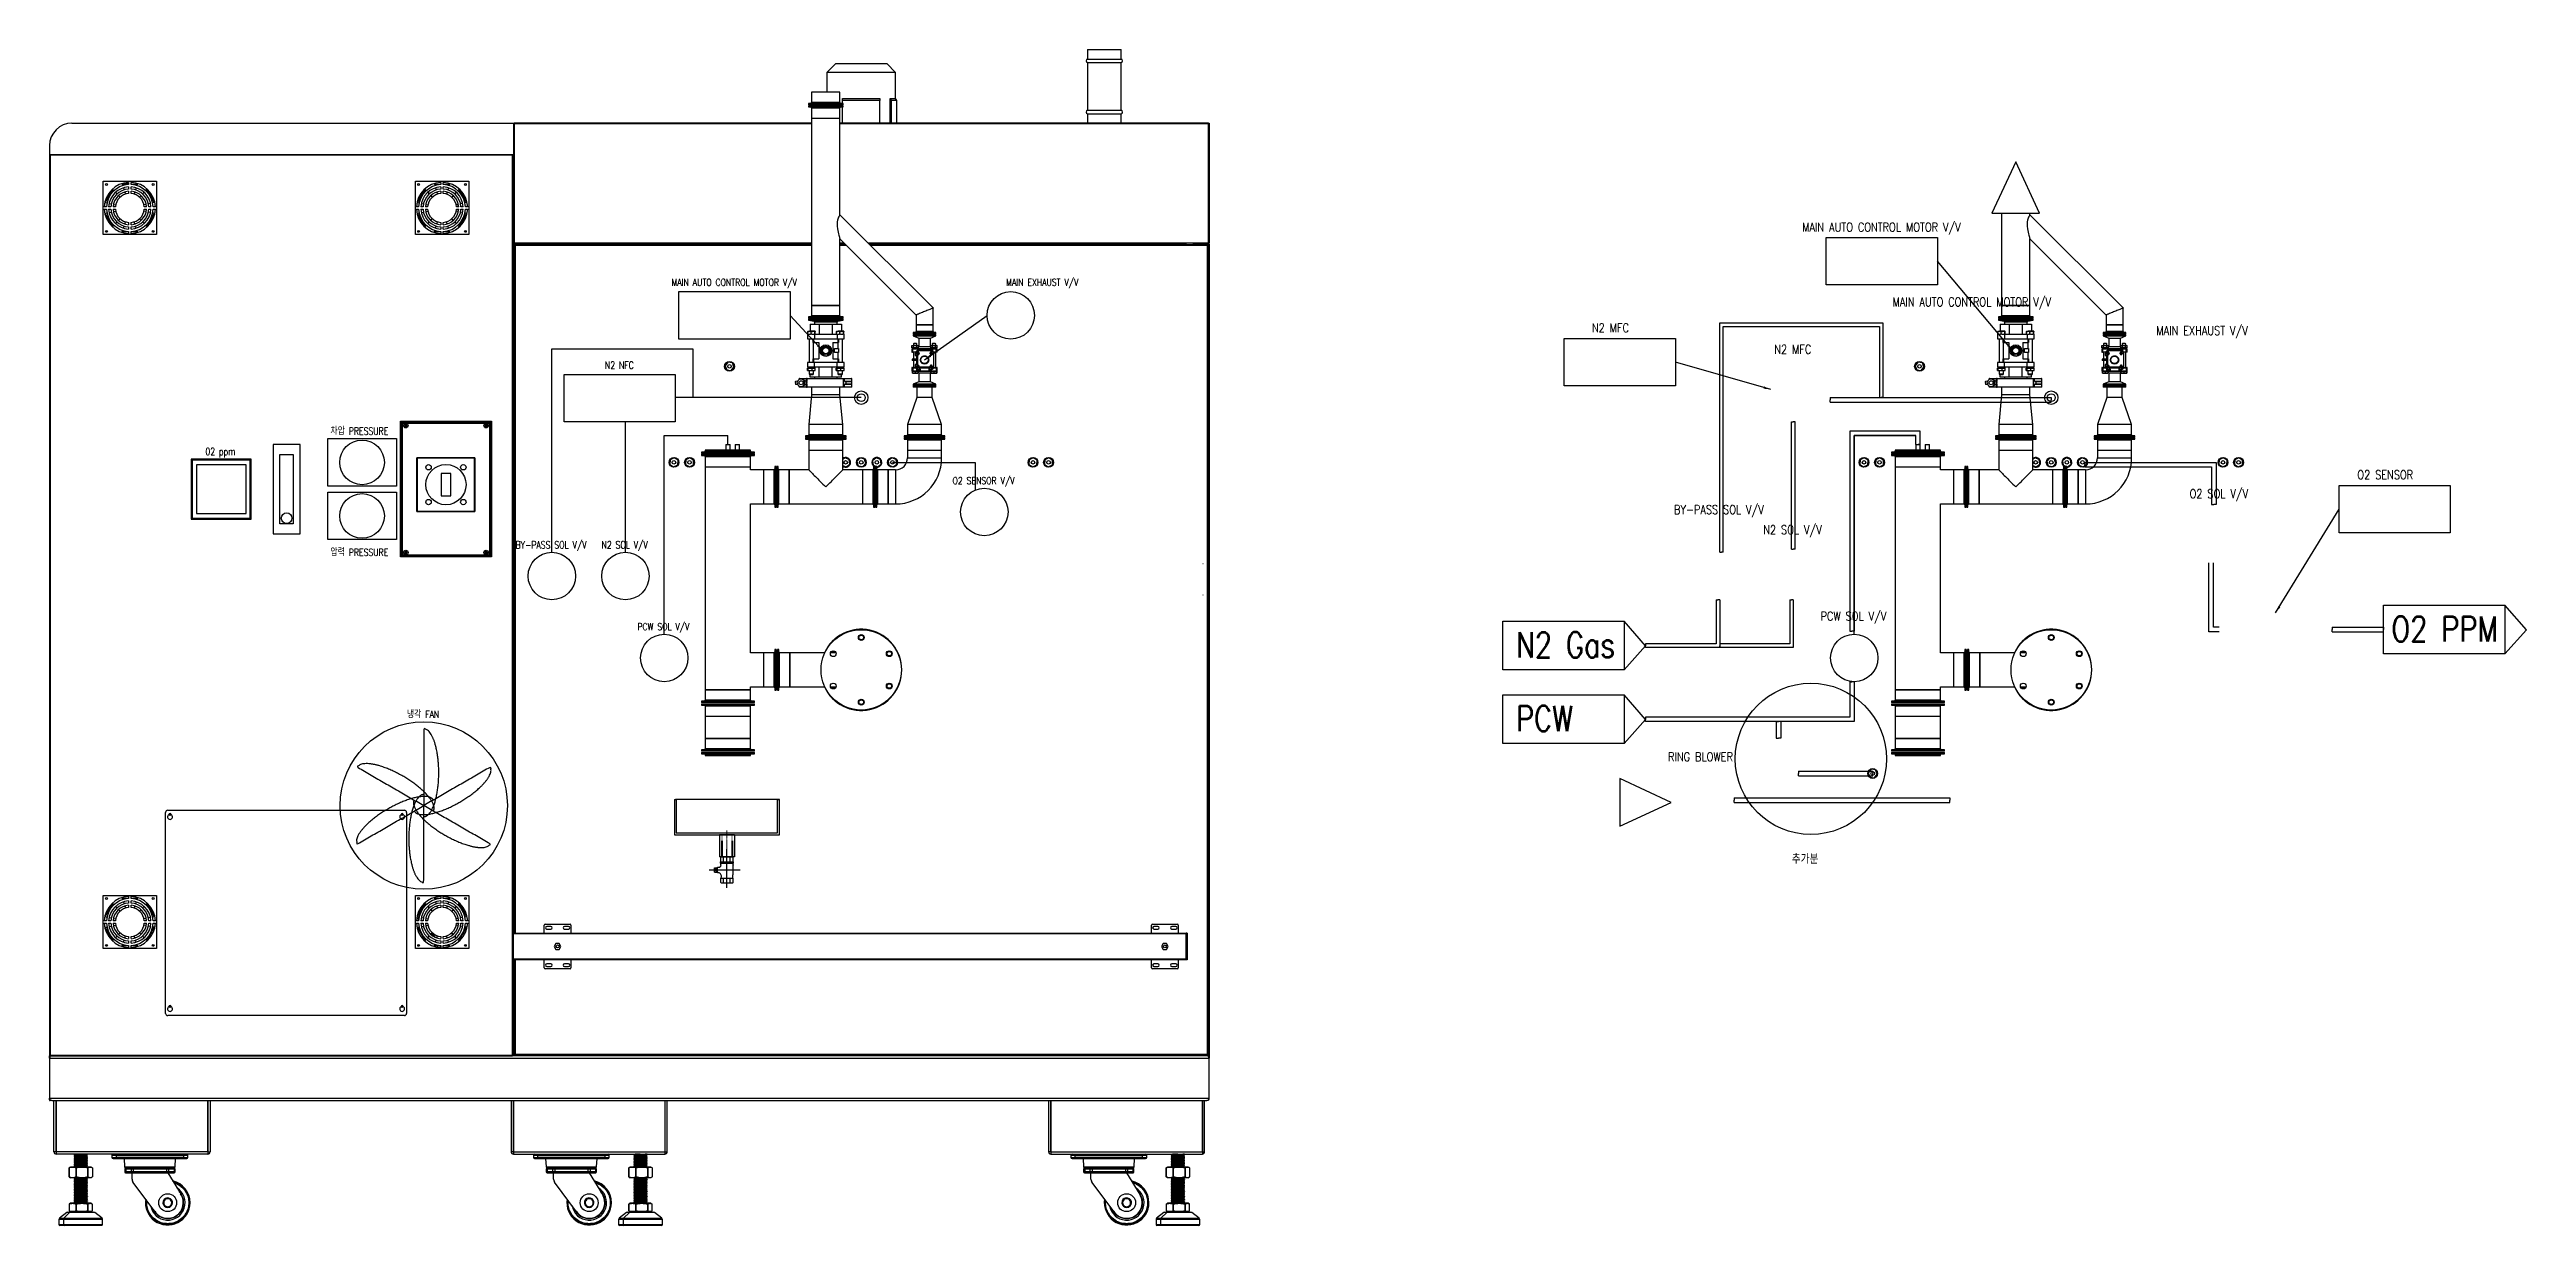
# Model space of a CAD drawing. Header units: millimetres. Extents: x 1152 to 6701, y 651 to 3284.
import ezdxf
from ezdxf.enums import TextEntityAlignment as Align

# ---------------------------------------------------------------- set-up
doc = ezdxf.new("R2010")
doc.units = ezdxf.units.MM
for name, pattern in [('C0', [2.9, 2, -0.3, 0.3, -0.3]), ('CENTER', [2, 1.25, -0.25, 0.25, -0.25]), ('HIDDEN', [0.375, 0.25, -0.125])]:
    doc.linetypes.add(name, pattern=pattern)
doc.layers.add('10 실선', color=40, linetype='Continuous', lineweight=25)
doc.layers.add('21 중심선', color=1, linetype='C0', lineweight=13)
doc.layers.add('CENTER', color=1, linetype='CENTER')
doc.layers.add('SLD-0', color=7, linetype='Continuous')
doc.styles.add('MRHANS', font='romans.shx', dxfattribs={"width": 0.8, "bigfont": 'whgdtxt.shx'})
doc.dimstyles.new('T8', dxfattribs={"dimscale": 8, "dimtxt": 2.5, "dimasz": 2, "dimexe": 0.5, "dimexo": 1, "dimgap": 1.25, "dimtad": 1, "dimdec": 1, "dimdsep": 46, "dimtxsty": 'MRHANS', "dimcen": -2, "dimclrd": 3, "dimclre": 3, "dimclrt": 7, "dimadec": 0, "dimazin": 0, "dimtfac": 1, "dimtdec": 1, "dimtix": 1, "dimtmove": 2, "dimatfit": 3, "dimfxl": 0, "dimtolj": 1, "dimarcsym": 0})

msp = doc.modelspace()

# ---------------------------------------------------------------- texts
at = {"style": 'MRHANS', "width": 0.8}
for s, height, p in [('MAIN AUTO CONTROL MOTOR V/V', 20, (5256, 2875.9)), ('MAIN AUTO CONTROL MOTOR V/V', 15.828, (2685.7, 2754.6)), ('MAIN EXHAUST V/V', 15.828, (3376, 2754.6)), ('MAIN AUTO CONTROL MOTOR V/V', 20, (5458.4, 2708.5)), ('N2 MFC', 20, (4648.8, 2650.5)), ('MAIN EXHAUST V/V', 20, (5974.3, 2644.3)), ('N2 MFC', 20, (5057.5, 2602.4)), ('N2 NFC', 15.83, (2428.5, 2569)), ('02 ppm', 15.83, (1534.8, 2375.7)), ('차압 PRESSURE ', 15.828, (1850.3, 2421.3)), ('O2 SENSOR', 20, (6384.8, 2321.6)), ('O2 SENSOR V/V', 15.828, (3244.4, 2310.2)), ('O2 SOL V/V', 20, (6012.1, 2279.1)), ('BY-PASS SOL V/V', 20, (4892, 2243.5)), ('N2 SOL V/V', 20, (5056.9, 2198.4)), ('압력 PRESSURE ', 15.828, (1850.3, 2150.1)), ('BY-PASS SOL V/V', 15.828, (2275.5, 2166.7)), ('N2 SOL V/V', 15.83, (2440.4, 2166.7)), ('PCW SOL V/V', 15.828, (2527.3, 1983.3)), ('PCW SOL V/V', 20, (5193.4, 2004.9)), ('냉각 FAN', 15.83, (1988.6, 1787)), ('RING BLOWER', 20, (4850.8, 1690)), ('추가분', 20, (5084.9, 1460.7))]:
    msp.add_text(s, height=height, dxfattribs=at).set_placement(p, align=Align.CENTER)
for s, p in [('O2 PPM', (6398.3, 1958.3)), ('N2 Gas', (4437.2, 1922.6)), ('PCW', (4437.2, 1757.6))]:
    msp.add_text(s, height=56.24, dxfattribs=at).set_placement(p)

# ---------------------------------------------------------------- blocks, each defined once
blk = doc.blocks.new('A$C13E77053')
at = {"layer": 'SLD-0', "color": 7, "linetype": 'Continuous', "lineweight": 25}
for p, q in [((260, 95), (260, 545)), ((265, 550), (795, 550)), ((267.5, 539.9), (267.5, 540)), ((272.5, 540), (272.5, 539.9)), ((787.5, 539.9), (787.5, 540)), ((792.5, 540), (792.5, 539.9)), ((800, 545), (800, 95)), ((795, 90), (265, 90)), ((267.5, 109.9), (267.5, 110)), ((272.5, 110), (272.5, 109.9)), ((787.5, 109.9), (787.5, 110)), ((792.5, 110), (792.5, 109.9))]:
    blk.add_line(p, q, dxfattribs=at)
for centre in [(270, 540), (790, 540), (270, 110), (790, 110)]:
    blk.add_circle(centre, 1.65, dxfattribs=at)
for centre, radius, start, end in [((265, 545), 5, 90, 180), ((270, 535), 5.5, 117.0357, 62.9643), ((270, 540), 2.5, 0, 180), ((790, 535), 5.5, 117.0357, 62.9643), ((790, 540), 2.5, 0, 180), ((795, 545), 5, 0, 90), ((270, 110), 2.5, 0, 180), ((790, 110), 2.5, 0, 180), ((265, 95), 5, 180, 270), ((270, 105), 5.5, 117.0357, 62.9643), ((790, 105), 5.5, 117.0357, 62.9643), ((795, 95), 5, 270, 0)]:
    blk.add_arc(centre, radius, start, end, dxfattribs=at)
blk = doc.blocks.new('*U7')
at = {"layer": '10 실선', "ltscale": 5}
blk.add_rational_spline([(-17.5, -97.3), (16.1, -97.3), (16.1, 1.1), (16.1, 99.5), (-17.5, 99.5), (-17.5, 13.5), (-17.5, -72.5)], [1, 0.707106781187, 1, 0.707106781187, 1, 1, 1], degree=2, knots=[0, 0, 0, 1.570796, 1.570796, 3.141593, 3.141593, 4.141593, 4.141593, 4.141593], dxfattribs=at)
blk = doc.blocks.new('*U8')
at = {"layer": '10 실선', "color": 0, "linetype": 'ByBlock', "lineweight": -2, "transparency": 16777216}
blk.add_blockref('*U7', (-10386.8, 156689.4), dxfattribs=at)
for p, rotation in [((-10458.3, 156668.3), 59.99999999999999), ((-10332.7, 156638), 299.9999999999999), ((-10475.8, 156595.8), 120), ((-10350.2, 156565.5), 240), ((-10421.8, 156544.4), 180)]:
    blk.add_blockref('*U7', p, dxfattribs=dict(at, rotation=rotation))

# ---------------------------------------------------------------- linework, layer by layer
for p, q in [((2686.3, 1525.6), (2652.9, 1525.6)), ((2652.9, 1525.6), (2652.9, 1475.7)), ((2686.3, 1525.6), (2686.3, 1475.7)), ((2641.6, 1442), (2641.6, 1451.4)), ((2641.6, 1448.2), (2646.3, 1448.2)), ((2641.6, 1445.2), (2646.3, 1445.2)), ((2641.9, 1451.7), (2648.4, 1451.7)), ((2646.3, 1441.7), (2646.3, 1451.7)), ((2648.1, 1452.7), (2651.8, 1452.7)), ((2648.4, 1440.7), (2648.4, 1452.7)), ((2686.3, 1475.7), (2652.9, 1475.7)), ((2655.1, 1465.2), (2684.1, 1465.2)), ((2655.1, 1462.2), (2655.1, 1465.2)), ((2655.1, 1463.7), (2684.1, 1463.7)), ((2655.1, 1462.2), (2684.1, 1462.2)), ((2656.6, 1475.7), (2656.1, 1475.1)), ((2656.1, 1465.2), (2656.1, 1475.1)), ((2656.1, 1458.5), (2656.1, 1461.2)), ((2656.6, 1475.7), (2682.7, 1475.7)), ((2662.1, 1465.2), (2662.1, 1475.7)), ((2677.1, 1465.2), (2677.1, 1475.7)), ((2682.7, 1475.7), (2683.1, 1475.1)), ((2683.1, 1465.2), (2683.1, 1475.1)), ((2683.1, 1436.1), (2683.1, 1457.3)), ((2683.3, 1457.9), (2683.4, 1458.1)), ((2683.6, 1458.6), (2683.6, 1461.7)), ((2684.1, 1462.2), (2684.1, 1465.2)), ((2641.9, 1441.7), (2648.4, 1441.7)), ((2648.1, 1440.7), (2650.6, 1440.7)), ((2656.1, 1418.3), (2656.1, 1428)), ((2656.6, 1417.7), (2656.1, 1418.3)), ((2656.3, 1428.2), (2682.9, 1428.2)), ((2656.3, 1428.2), (2656.4, 1428.2)), ((2656.6, 1428.4), (2656.6, 1429.9)), ((2656.6, 1417.7), (2682.7, 1417.7)), ((2662.1, 1417.7), (2662.1, 1428.2)), ((2677.1, 1417.7), (2677.1, 1428.2)), ((2682.6, 1428.4), (2682.6, 1434.7)), ((2682.7, 1417.7), (2683.1, 1418.3)), ((2682.8, 1435.3), (2683, 1435.6)), ((2683.1, 1418.3), (2683.1, 1428))]:
    msp.add_line(p, q)
at = {"color": 2, "linetype": 'HIDDEN'}
for p, q in [((2657.3, 1525.6), (2657.3, 1475.7)), ((2658.9, 1525.6), (2658.9, 1475.7)), ((2680.3, 1525.6), (2680.3, 1475.7)), ((2681.9, 1525.6), (2681.9, 1475.7))]:
    msp.add_line(p, q, dxfattribs=at)
msp.add_circle((5098, 1695.4), 169.4)
for centre, radius, start, end in [((2641.9, 1451.4), 0.3, 90, 180), ((2651.7, 1457.3), 4.58, 270.5334, 15.628), ((2655.1, 1461.2), 0.999, 0, 90), ((2684.1, 1457.3), 0.999, 145.4536, 180), ((2682.6, 1458.6), 0.999, 325.4536, 0), ((2684.1, 1461.7), 0.5, 90, 180), ((2641.9, 1442), 0.3, 180, 270), ((2651.1, 1430.9), 9.77, 92.6136, 92.7057), ((2649.1, 1432.8), 8.06, 338.7108, 79.0655), ((2656.3, 1428), 0.2, 90, 180), ((2656.4, 1428.4), 0.2, 270, 0), ((2683.6, 1434.7), 0.999, 149.2005, 180), ((2682.8, 1428.4), 0.2, 180, 270), ((2682.9, 1428), 0.2, 0, 90), ((2682.1, 1436.1), 0.999, 329.2005, 0)]:
    msp.add_arc(centre, radius, start, end)
at = {"layer": '10 실선', "ltscale": 5}
for p, q in [((4893.8, 2157.9), (4893.8, 2671.7)), ((4893.8, 2671.7), (5259.5, 2671.7)), ((4901.8, 2157.9), (4901.8, 2663.7)), ((4901.8, 2663.7), (5251.5, 2663.7)), ((5251.5, 2663.7), (5251.5, 2504.2)), ((5259.5, 2671.7), (5259.5, 2504.2)), ((5259.5, 2671.7), (5259.5, 2504.2)), ((2277.3, 2157.9), (2277.3, 2613.4)), ((2277.3, 2613.4), (2593.4, 2613.4)), ((2593.4, 2613.4), (2593.4, 2504.2)), ((2970.4, 2504.2), (2553.8, 2504.2)), ((5141.5, 2504.2), (5141.5, 2499.2)), ((5141.5, 2504.2), (5636.5, 2504.2)), ((5141.5, 2494.2), (5141.5, 2499.2)), ((5251.5, 2504.2), (5255.5, 2504.2)), ((5259.5, 2504.2), (5255.5, 2504.2)), ((5636.5, 2504.2), (5636.5, 2499.2)), ((5636.5, 2494.2), (5636.5, 2499.2)), ((2442.1, 2157.9), (2442.1, 2449.9)), ((5054.6, 2165.1), (5054.6, 2449.9)), ((5054.6, 2449.9), (5058.6, 2449.9)), ((5062.6, 2449.9), (5058.6, 2449.9)), ((5062.6, 2165.1), (5062.6, 2449.9)), ((5141.5, 2494.2), (5636.5, 2494.2)), ((5343, 2429.3), (5185.1, 2429.3)), ((5185.1, 2429.3), (5185.1, 1981.6)), ((5333, 2419.3), (5195.1, 2419.3)), ((5195.1, 2419.3), (5195.1, 1981.6)), ((5333, 2399.3), (5333, 2419.3)), ((5333, 2399.3), (5338, 2399.3)), ((5343, 2399.3), (5338, 2399.3)), ((5343, 2399.3), (5343, 2429.3)), ((1592.1, 2353.9), (1480.9, 2353.9)), ((1480.9, 2353.9), (1480.9, 2244.8)), ((1592.1, 2244.8), (1592.1, 2353.9)), ((5712, 2359.3), (5712, 2354.3)), ((5712, 2359.3), (6005.7, 2359.3)), ((5712, 2349.3), (5712, 2354.3)), ((5712, 2349.3), (5995.7, 2349.3)), ((5995.7, 2349.3), (5995.7, 2265.2)), ((6005.7, 2359.3), (6005.7, 2265.2)), ((1480.9, 2244.8), (1592.1, 2244.8)), ((5995.7, 2265.2), (6000.7, 2265.2)), ((6005.7, 2265.2), (6000.7, 2265.2)), ((5054.6, 2165.1), (5058.6, 2165.1)), ((5062.6, 2165.1), (5058.6, 2165.1)), ((4893.8, 2157.9), (4897.8, 2157.9)), ((4901.8, 2157.9), (4897.8, 2157.9)), ((4727.8, 1948.8), (4679.3, 2003.8)), ((4885.8, 2051.7), (4889.8, 2051.7)), ((4885.8, 2051.7), (4885.8, 1952.8)), ((4893.8, 2051.7), (4889.8, 2051.7)), ((4893.8, 2051.7), (4893.8, 1944.8)), ((5050.6, 2051.7), (5054.6, 2051.7)), ((5050.6, 2051.7), (5050.6, 1952.8)), ((5058.6, 2051.7), (5054.6, 2051.7)), ((5058.6, 2051.7), (5058.6, 1944.8)), ((6701.2, 1984.5), (6652.6, 2039.5)), ((4679.3, 1895), (4727.8, 1948.8)), ((4885.8, 1952.8), (4727.8, 1952.8)), ((4727.8, 1952.8), (4727.8, 1948.8)), ((4727.8, 1944.8), (4727.8, 1948.8)), ((4893.8, 1944.8), (4727.8, 1944.8)), ((5050.6, 1952.8), (4893.8, 1952.8)), ((4893.8, 1952.8), (4893.8, 1948.8)), ((4893.8, 1944.8), (4893.8, 1948.8)), ((5058.6, 1944.8), (4893.8, 1944.8)), ((5185.1, 1981.6), (5190.1, 1981.6)), ((5195.1, 1981.6), (5190.1, 1981.6)), ((6265.9, 1990.1), (6265.9, 1985.1)), ((6265.9, 1990.1), (6381.2, 1990.1)), ((6265.9, 1980.1), (6265.9, 1985.1)), ((6265.9, 1980.1), (6381.2, 1980.1)), ((6381.2, 1990.1), (6381.2, 1985.1)), ((6381.2, 1980.1), (6381.2, 1985.1)), ((6652.6, 1930.7), (6701.2, 1984.5)), ((4727.8, 1783.8), (4679.3, 1838.8)), ((5185.1, 1868.2), (5190.1, 1868.2)), ((5185.1, 1868.2), (5185.1, 1788.8)), ((5195.1, 1868.2), (5190.1, 1868.2)), ((5195.1, 1868.2), (5195.1, 1778.8)), ((4679.3, 1730), (4727.8, 1783.8)), ((5185.1, 1788.8), (4727.8, 1788.8)), ((4727.8, 1788.8), (4727.8, 1783.8)), ((4727.8, 1778.8), (4727.8, 1783.8)), ((5195.1, 1778.8), (4727.8, 1778.8)), ((5020.5, 1778.8), (5025.5, 1778.8)), ((5020.5, 1778.8), (5020.5, 1741.9)), ((5030.5, 1778.8), (5025.5, 1778.8)), ((5030.5, 1778.8), (5030.5, 1741.9)), ((5020.5, 1741.9), (5025.5, 1741.9)), ((5030.5, 1741.9), (5025.5, 1741.9)), ((5070.4, 1667.6), (5070.4, 1662.6)), ((5070.4, 1667.6), (5236.6, 1667.6)), ((5236.6, 1667.6), (5236.6, 1662.6)), ((5070.4, 1657.6), (5070.4, 1662.6)), ((5070.4, 1657.6), (5236.6, 1657.6)), ((5236.6, 1657.6), (5236.6, 1662.6)), ((2552.1, 1604.2), (2554.1, 1604.2)), ((2552.1, 1604.2), (2552.1, 1525.6)), ((2556.1, 1604.2), (2554.1, 1604.2)), ((2556.1, 1604.2), (2556.1, 1529.6)), ((2787.1, 1604.2), (2556.1, 1604.2)), ((2783.1, 1529.6), (2783.1, 1604.2)), ((2783.1, 1604.2), (2785.1, 1604.2)), ((2787.1, 1604.2), (2785.1, 1604.2)), ((2787.1, 1525.6), (2787.1, 1604.2)), ((4925.9, 1607.9), (4925.9, 1602.9)), ((4925.9, 1607.9), (5409.3, 1607.9)), ((4925.9, 1597.9), (4925.9, 1602.9)), ((4925.9, 1597.9), (5409.3, 1597.9)), ((5409.3, 1607.9), (5409.3, 1602.9)), ((5409.3, 1597.9), (5409.3, 1602.9)), ((2552.1, 1525.6), (2787.1, 1525.6)), ((2556.1, 1529.6), (2783.1, 1529.6))]:
    msp.add_line(p, q, dxfattribs=at)
for points in [[(5610.5, 2917.3), (5557.1, 3032.3), (5503.6, 2917.3)], [(5132.3, 2863), (5381.3, 2863), (5381.3, 2756.8), (5132.3, 2756.8)], [(2562, 2741.6), (2811, 2741.6), (2811, 2635.4), (2562, 2635.4)], [(4545.4, 2636.6), (4794.4, 2636.6), (4794.4, 2530.4), (4545.4, 2530.4)], [(2304.8, 2556.1), (2553.8, 2556.1), (2553.8, 2449.9), (2304.8, 2449.9)], [(1775.1, 2412.4), (1928.9, 2412.4), (1928.9, 2306.3), (1775.1, 2306.3)], [(1775.1, 2292.5), (1928.9, 2292.5), (1928.9, 2186.3), (1775.1, 2186.3)], [(6281.5, 2307.8), (6530.5, 2307.8), (6530.5, 2201.6), (6281.5, 2201.6)], [(4407.8, 2003.8), (4679.3, 2003.8), (4679.3, 1895), (4407.8, 1895)], [(6381.2, 2039.5), (6652.6, 2039.5), (6652.6, 1930.7), (6381.2, 1930.7)], [(4407.8, 1838.8), (4679.3, 1838.8), (4679.3, 1730), (4407.8, 1730)], [(4670.1, 1544.5), (4785.1, 1597.9), (4670.1, 1651.4)]]:
    msp.add_lwpolyline(points, close=True, dxfattribs=at)
for points in [[(2529, 1974.4), (2529, 2419.3), (2671.7, 2419.3)], [(2671.7, 2399.3), (2671.7, 2419.3)], [(5195.1, 1974.4), (5195.1, 2419.3), (5333, 2419.3)], [(5333, 2399.3), (5333, 2419.3), (5195.1, 2419.3)], [(5333, 2399.3), (5333, 2419.3)], [(3040.4, 2359.3), (3225.7, 2359.3), (3225.7, 2297.2)], [(6012.5, 1980.1), (5989.7, 1980.1), (5989.7, 2134)], [(6012.5, 1990.1), (5999.7, 1990.1), (5999.7, 2134)]]:
    msp.add_lwpolyline(points, dxfattribs=at)
for centre, radius in [((3305.4, 2688.5), 53.1), ((3246.1, 2248.2), 53.1), ((2277.3, 2104.8), 53.1), ((2442.1, 2104.8), 53.1), ((2529, 1921.3), 53.1), ((5195.1, 1921.3), 53.1), ((1990.3, 1590.8), 187.4)]:
    msp.add_circle(centre, radius, dxfattribs=at)
at = {"layer": '21 중심선'}
msp.add_line((2669.6, 1534.7), (2669.6, 1466.6), dxfattribs=at)
at = {"layer": 'CENTER'}
for p, q in [((2629.9, 1446.7), (2699.4, 1446.7)), ((2669.6, 1406.3), (2669.6, 1493.7))]:
    msp.add_line(p, q, dxfattribs=at)
at = {"layer": 'SLD-0', "color": 7, "linetype": 'Continuous', "lineweight": 25}
for p, q in [((3477.5, 3283.6), (3477.5, 3262.5)), ((3477.5, 3283.6), (3552.5, 3283.6)), ((3552.5, 3262.5), (3552.5, 3283.6)), ((2913.5, 3252.1), (2893.5, 3232.2)), ((2893.5, 3232.2), (2893.5, 3187.9)), ((3047.4, 3232.2), (2893.5, 3232.2)), ((2913.5, 3252.1), (3027.4, 3252.1)), ((3047.4, 3232.2), (3027.4, 3252.1)), ((3047.4, 3173.9), (3047.4, 3232.2)), ((3477.5, 3262.5), (3552.5, 3262.5)), ((3477.5, 3254.8), (3477.5, 3147.6)), ((3477.5, 3254.8), (3552.5, 3254.8)), ((3552.5, 3147.6), (3552.5, 3254.8)), ((2859.3, 3187.9), (2859.3, 3164.8)), ((2922.7, 3187.9), (2859.3, 3187.9)), ((2922.7, 3164.8), (2859.3, 3164.8)), ((2922.7, 3164.8), (2922.7, 3187.9)), ((2928.5, 3169.7), (2928.5, 3173.9)), ((2928.5, 3173.9), (3012.4, 3173.9)), ((3012.4, 3169.7), (2928.5, 3169.7)), ((2928.5, 3162.8), (2928.5, 3169.7)), ((3012.4, 3173.9), (3012.4, 3169.7)), ((3012.4, 3118.8), (3012.4, 3169.7)), ((3034.9, 3173.9), (3047.4, 3173.9)), ((3034.9, 3118.8), (3034.9, 3173.9)), ((3037.9, 3169.7), (3034.9, 3173.9)), ((3049.9, 3169.7), (3037.9, 3169.7)), ((3037.9, 3118.8), (3037.9, 3169.7)), ((3049.9, 3118.8), (3049.9, 3169.7)), ((1201.8, 3118.8), (2191, 3118.8)), ((2191, 3118.8), (2191, 3048.8)), ((2191, 3118.8), (2192.7, 3118.8)), ((2192.7, 3118.8), (2192.7, 3117.1)), ((2193.4, 3118.8), (2192.7, 3118.8)), ((2192.7, 3117.1), (2192.7, 2850.7)), ((2859.3, 3117.1), (2192.7, 3117.1)), ((2859.3, 3118.8), (2193.4, 3118.8)), ((2852.3, 3162.8), (2852.3, 3160)), ((2929.7, 3162.8), (2852.3, 3162.8)), ((2929.7, 3160), (2852.3, 3160)), ((2852.3, 3158), (2852.3, 3155.1)), ((2852.3, 3158), (2869.8, 3158)), ((2852.3, 3155.1), (2869.8, 3155.1)), ((2859.3, 3153.1), (2859.3, 3130)), ((2859.3, 3153.1), (2873.6, 3153.1)), ((2859.3, 3130), (2859.3, 2710.3)), ((2859.3, 3130), (2922.7, 3130)), ((2859.3, 3130), (2873.6, 3130)), ((2869.8, 3158), (2929.7, 3158)), ((2869.8, 3155.1), (2929.7, 3155.1)), ((2873.6, 3153.1), (2922.7, 3153.1)), ((2873.6, 3130), (2922.7, 3130)), ((2891, 3160), (2891, 3158)), ((2903, 3158), (2903, 3160)), ((2905.9, 3158), (2905.9, 3160)), ((2922.7, 3130), (2922.7, 3153.1)), ((2922.7, 2913.6), (2922.7, 3130)), ((3747.4, 3118.8), (2922.7, 3118.8)), ((3748.1, 3117.1), (2922.7, 3117.1)), ((2928.5, 3158), (2928.5, 3160)), ((2928.5, 3118.8), (2928.5, 3155.1)), ((2929.7, 3160), (2929.7, 3162.8)), ((2929.7, 3155.1), (2929.7, 3158)), ((3477.5, 3147.6), (3552.5, 3147.6)), ((3477.5, 3139.9), (3477.5, 3118.8)), ((3477.5, 3139.9), (3552.5, 3139.9)), ((3552.5, 3118.8), (3552.5, 3139.9)), ((3748.1, 3118.8), (3747.4, 3118.8)), ((3748.1, 3118.8), (3748.1, 3117.1)), ((3748.1, 3118.8), (3749.8, 3118.8)), ((3748.1, 2850.7), (3748.1, 3117.1)), ((3749.8, 3118.8), (3749.8, 3117.1)), ((3749.8, 3117.1), (3749.8, 2850.7)), ((1151.8, 3068.8), (1151.8, 3048.8)), ((1151.8, 3048.8), (2191, 3048.8)), ((1151.8, 3048.8), (1151.8, 3047.1)), ((1151.8, 3047.1), (1151.8, 1030.4)), ((1153.5, 3048.8), (1153.5, 3047.1)), ((2189.3, 3047.1), (1153.5, 3047.1)), ((1153.5, 3047.1), (1153.5, 1032.1)), ((2189.3, 3048.8), (2189.3, 3047.1)), ((2189.3, 1032.1), (2189.3, 3047.1)), ((2191, 3048.8), (2191, 3047.1)), ((2191, 1032), (2191, 3047.1)), ((1272, 2988.6), (1391.4, 2988.6)), ((1272, 2869.2), (1272, 2988.6)), ((1276.8, 2940.9), (1293.9, 2970.4)), ((1293.9, 2970.4), (1296.4, 2967.7)), ((1299.7, 2964), (1303.1, 2960.3)), ((1306.5, 2956.6), (1309.8, 2952.9)), ((1314.6, 2982.4), (1328.9, 2982.4)), ((1314.6, 2982.4), (1315.8, 2978.9)), ((1317.3, 2974.1), (1318.8, 2969.4)), ((1320.3, 2964.6), (1321.8, 2959.8)), ((1328.9, 2986.3), (1328.9, 2981.3)), ((1328.9, 2976.3), (1328.9, 2971.3)), ((1328.9, 2966.3), (1328.9, 2961.3)), ((1334.5, 2981.3), (1334.5, 2986.3)), ((1334.5, 2982.4), (1348.8, 2982.4)), ((1334.5, 2971.3), (1334.5, 2976.3)), ((1334.5, 2961.3), (1334.5, 2966.3)), ((1343.1, 2964.6), (1341.6, 2959.8)), ((1346.1, 2974.1), (1344.6, 2969.4)), ((1348.8, 2982.4), (1347.6, 2978.9)), ((1356.9, 2956.6), (1353.6, 2952.9)), ((1363.6, 2964), (1360.3, 2960.3)), ((1369.5, 2970.4), (1367, 2967.7)), ((1369.5, 2970.4), (1386.6, 2940.9)), ((1391.4, 2988.6), (1391.4, 2869.2)), ((1971.4, 2869.2), (1971.4, 2988.6)), ((1971.4, 2988.6), (2090.9, 2988.6)), ((1976.3, 2940.9), (1993.3, 2970.4)), ((1993.3, 2970.4), (1995.8, 2967.7)), ((1999.2, 2964), (2002.6, 2960.3)), ((2005.9, 2956.6), (2009.3, 2952.9)), ((2014.1, 2982.4), (2015.2, 2978.9)), ((2014.1, 2982.4), (2028.4, 2982.4)), ((2016.7, 2974.1), (2018.3, 2969.4)), ((2019.8, 2964.6), (2021.3, 2959.8)), ((2028.4, 2986.3), (2028.4, 2981.3)), ((2028.4, 2976.3), (2028.4, 2971.3)), ((2028.4, 2966.3), (2028.4, 2961.3)), ((2033.9, 2981.3), (2033.9, 2986.3)), ((2033.9, 2982.4), (2048.2, 2982.4)), ((2033.9, 2971.3), (2033.9, 2976.3)), ((2033.9, 2961.3), (2033.9, 2966.3)), ((2042.5, 2964.6), (2041, 2959.8)), ((2045.6, 2974.1), (2044, 2969.4)), ((2048.2, 2982.4), (2047.1, 2978.9)), ((2056.4, 2956.6), (2053, 2952.9)), ((2063.1, 2964), (2059.7, 2960.3)), ((2069, 2970.4), (2066.5, 2967.7)), ((2069, 2970.4), (2086, 2940.9)), ((2090.9, 2988.6), (2090.9, 2869.2)), ((1279.3, 2931.7), (1274.3, 2931.7)), ((1274.3, 2926.1), (1279.3, 2926.1)), ((1276.8, 2940.9), (1280.4, 2940.1)), ((1276.8, 2916.9), (1280.4, 2917.7)), ((1293.9, 2887.4), (1276.8, 2916.9)), ((1289.3, 2931.7), (1284.3, 2931.7)), ((1284.3, 2926.1), (1289.3, 2926.1)), ((1285.3, 2939), (1290.2, 2938)), ((1285.3, 2918.8), (1290.2, 2919.8)), ((1293.9, 2887.4), (1296.4, 2890.1)), ((1299.3, 2931.7), (1294.3, 2931.7)), ((1294.3, 2926.1), (1299.3, 2926.1)), ((1295.1, 2936.9), (1300, 2935.8)), ((1295.1, 2920.9), (1300, 2922)), ((1299.7, 2893.8), (1303.1, 2897.5)), ((1306.5, 2901.2), (1309.8, 2904.9)), ((1317.3, 2883.7), (1318.8, 2888.4)), ((1320.3, 2893.2), (1321.8, 2898)), ((1328.9, 2896.5), (1328.9, 2891.5)), ((1328.9, 2886.5), (1328.9, 2881.5)), ((1334.5, 2891.5), (1334.5, 2896.5)), ((1334.5, 2881.5), (1334.5, 2886.5)), ((1343.1, 2893.2), (1341.6, 2898)), ((1346.1, 2883.7), (1344.6, 2888.4)), ((1356.9, 2901.2), (1353.6, 2904.9)), ((1363.6, 2893.8), (1360.3, 2897.5)), ((1368.3, 2936.9), (1363.4, 2935.8)), ((1368.3, 2920.9), (1363.4, 2922)), ((1369.1, 2931.7), (1364, 2931.7)), ((1364, 2926.1), (1369.1, 2926.1)), ((1369.5, 2887.4), (1367, 2890.1)), ((1386.6, 2916.9), (1369.5, 2887.4)), ((1378.1, 2939), (1373.2, 2938)), ((1378.1, 2918.8), (1373.2, 2919.8)), ((1379.1, 2931.7), (1374.1, 2931.7)), ((1374.1, 2926.1), (1379.1, 2926.1)), ((1386.6, 2940.9), (1382.9, 2940.1)), ((1386.6, 2916.9), (1382.9, 2917.7)), ((1389.1, 2931.7), (1384.1, 2931.7)), ((1384.1, 2926.1), (1389.1, 2926.1)), ((1978.8, 2931.7), (1973.8, 2931.7)), ((1973.8, 2926.1), (1978.8, 2926.1)), ((1976.3, 2940.9), (1979.9, 2940.1)), ((1976.3, 2916.9), (1979.9, 2917.7)), ((1993.3, 2887.4), (1976.3, 2916.9)), ((1988.8, 2931.7), (1983.8, 2931.7)), ((1983.8, 2926.1), (1988.8, 2926.1)), ((1984.8, 2939), (1989.7, 2938)), ((1984.8, 2918.8), (1989.7, 2919.8)), ((1993.3, 2887.4), (1995.8, 2890.1)), ((1998.8, 2931.7), (1993.8, 2931.7)), ((1993.8, 2926.1), (1998.8, 2926.1)), ((1994.5, 2936.9), (1999.4, 2935.8)), ((1994.5, 2920.9), (1999.4, 2922)), ((1999.2, 2893.8), (2002.6, 2897.5)), ((2005.9, 2901.2), (2009.3, 2904.9)), ((2016.7, 2883.7), (2018.3, 2888.4)), ((2019.8, 2893.2), (2021.3, 2898)), ((2028.4, 2896.5), (2028.4, 2891.5)), ((2028.4, 2886.5), (2028.4, 2881.5)), ((2033.9, 2891.5), (2033.9, 2896.5)), ((2033.9, 2881.5), (2033.9, 2886.5)), ((2042.5, 2893.2), (2041, 2898)), ((2045.6, 2883.7), (2044, 2888.4)), ((2056.4, 2901.2), (2053, 2904.9)), ((2063.1, 2893.8), (2059.7, 2897.5)), ((2067.8, 2936.9), (2062.9, 2935.8)), ((2067.8, 2920.9), (2062.9, 2922)), ((2068.5, 2931.7), (2063.5, 2931.7)), ((2063.5, 2926.1), (2068.5, 2926.1)), ((2069, 2887.4), (2066.5, 2890.1)), ((2086, 2916.9), (2069, 2887.4)), ((2077.5, 2939), (2072.6, 2938)), ((2077.5, 2918.8), (2072.6, 2919.8)), ((2078.5, 2931.7), (2073.5, 2931.7)), ((2073.5, 2926.1), (2078.5, 2926.1)), ((2086, 2940.9), (2082.4, 2940.1)), ((2086, 2916.9), (2082.4, 2917.7)), ((2088.5, 2931.7), (2083.5, 2931.7)), ((2083.5, 2926.1), (2088.5, 2926.1)), ((3131.3, 2705), (2922.7, 2913.6)), ((5525.4, 2917.3), (5525.4, 2710.3)), ((5588.8, 2913.6), (5588.8, 2917.3)), ((5797.5, 2705), (5588.8, 2913.6)), ((1391.4, 2869.2), (1272, 2869.2)), ((1314.6, 2875.4), (1315.8, 2878.9)), ((1328.9, 2875.4), (1314.6, 2875.4)), ((1328.9, 2876.5), (1328.9, 2871.5)), ((1334.5, 2871.5), (1334.5, 2876.5)), ((1348.8, 2875.4), (1334.5, 2875.4)), ((1348.8, 2875.4), (1347.6, 2878.9)), ((2090.9, 2869.2), (1971.4, 2869.2)), ((2014.1, 2875.4), (2015.2, 2878.9)), ((2028.4, 2875.4), (2014.1, 2875.4)), ((2028.4, 2876.5), (2028.4, 2871.5)), ((2033.9, 2871.5), (2033.9, 2876.5)), ((2048.2, 2875.4), (2033.9, 2875.4)), ((2048.2, 2875.4), (2047.1, 2878.9)), ((2192.7, 2849), (2191, 2849)), ((2192.6, 2847.3), (2191, 2847.3)), ((2192.6, 2849), (2192.6, 2849)), ((2192.6, 1305.4), (2192.6, 2847.3)), ((2192.7, 2847.3), (2192.6, 2847.3)), ((2193.1, 2841.3), (2192.6, 2841.3)), ((2192.7, 2849), (2192.7, 2850.7)), ((2192.7, 2850.7), (2859.3, 2850.7)), ((2192.7, 2847.4), (2192.7, 2849)), ((2241, 2849), (2192.7, 2849)), ((2192.7, 2847.4), (2192.7, 2847.3)), ((2192.7, 2847.4), (2192.7, 2847.3)), ((2241, 2847.4), (2192.7, 2847.4)), ((2192.7, 2847.3), (2211, 2847.3)), ((2192.7, 2842.3), (2192.7, 2847.3)), ((2193.1, 1305.4), (2193.1, 2846.9)), ((2193.1, 2846.9), (2194.8, 2846.9)), ((2194.8, 2846.9), (2859.3, 2846.9)), ((2194.8, 2846.9), (2194.8, 2845.2)), ((2859.3, 2845.2), (2194.8, 2845.2)), ((2194.8, 2845.2), (2194.8, 1305.4)), ((2211, 2847.3), (2211, 2846.9)), ((2211, 2847.3), (2239.4, 2847.3)), ((2239.4, 2847.3), (2241, 2847.3)), ((2239.4, 2846.9), (2239.4, 2847.3)), ((2241, 2849), (2241, 2847.4)), ((2241, 2849), (2241.5, 2849)), ((2241, 2847.4), (2241.1, 2847.4)), ((2241, 2846.9), (2241, 2847.3)), ((2241, 2847.3), (2241.1, 2847.3)), ((2241.1, 2849), (2241.1, 2847.4)), ((2241.1, 2847.3), (2241.1, 2847.4)), ((2241.1, 2846.9), (2241.1, 2847.3)), ((2241.5, 2847.3), (2241.1, 2847.3)), ((2241.5, 2847.4), (2241.5, 2849)), ((2241.5, 2849), (2859.3, 2849)), ((2241.5, 2847.4), (2859.3, 2847.4)), ((2241.5, 2847.4), (2241.5, 2847.3)), ((2241.5, 2847.3), (2241.5, 2846.9)), ((2243.1, 2847.3), (2241.5, 2847.3)), ((2243.1, 2847.3), (2243.1, 2846.9)), ((2243.1, 2847.3), (2269.2, 2847.3)), ((2269.2, 2847.4), (2269.2, 2846.9)), ((2311.1, 2846.9), (2311.1, 2847.4)), ((2311.1, 2847.3), (2705.1, 2847.3)), ((2705.1, 2847.4), (2705.1, 2846.9)), ((2922.7, 2710.3), (2922.7, 2859.8)), ((2922.7, 2859.8), (3093.3, 2689.2)), ((2922.7, 2850.7), (2931.8, 2850.7)), ((2922.7, 2849), (2933.5, 2849)), ((2922.7, 2847.4), (2935.1, 2847.4)), ((2922.7, 2846.9), (2935.6, 2846.9)), ((2937.3, 2845.2), (2922.7, 2845.2)), ((2985.6, 2850.7), (3748.1, 2850.7)), ((2987.3, 2849), (3699.4, 2849)), ((2988.9, 2847.4), (3699.4, 2847.4)), ((2989.4, 2846.9), (3746, 2846.9)), ((3746, 2845.2), (2991.1, 2845.2)), ((3235.7, 2847.4), (3235.7, 2846.9)), ((3235.7, 2847.3), (3629.7, 2847.3)), ((3629.7, 2847.4), (3629.7, 2846.9)), ((3695.1, 2847), (3695.1, 2847.3)), ((3695.1, 2847.3), (3713.4, 2847.3)), ((3713.4, 2847.3), (3714.5, 2847.3)), ((3713.4, 2847), (3713.4, 2847.3)), ((3714.5, 2847.3), (3714.5, 2848.5)), ((3714.5, 2848.5), (3714.8, 2848.5)), ((3714.5, 2847), (3714.5, 2847.3)), ((3714.5, 2847.3), (3714.5, 2847.3)), ((3714.5, 2847.3), (3714.8, 2847.3)), ((3714.8, 2848.5), (3714.8, 2847.3)), ((3714.8, 2848.5), (3714.8, 2847.3)), ((3748.6, 2848.5), (3714.8, 2848.5)), ((3714.8, 2847), (3714.8, 2847.3)), ((3714.8, 2847.3), (3714.8, 2847.3)), ((3714.8, 2847.3), (3714.8, 2847.3)), ((3748.6, 2847.3), (3714.8, 2847.3)), ((3716, 2847.3), (3714.8, 2847.3)), ((3714.8, 2847.3), (3714.8, 2847)), ((3714.8, 2847.3), (3714.8, 2847.3)), ((3716, 2847.3), (3716, 2847)), ((3716, 2847.3), (3735.8, 2847.3)), ((3735.8, 2847.3), (3735.8, 2847)), ((3748.6, 2847.3), (3735.8, 2847.3)), ((3746, 1034.2), (3746, 2845.2)), ((3747.2, 2847), (3747.2, 2845.8)), ((3747.2, 2847), (3748.3, 2847)), ((3747.7, 1032.5), (3747.7, 2846.9)), ((3748.2, 2847.3), (3748.2, 1032.1)), ((3748.3, 2843.1), (3748.7, 2843.1)), ((3748.6, 2848.5), (3748.6, 2849.6)), ((3748.6, 2847.3), (3748.6, 2848.5)), ((3749.8, 2848.5), (3748.6, 2848.5)), ((3748.6, 2847.3), (3748.6, 2847.3)), ((3748.6, 2847.3), (3748.6, 2847.3)), ((3748.7, 2847.3), (3748.6, 2847.3)), ((3748.6, 2847.3), (3748.6, 2843.8)), ((3748.7, 2848.5), (3748.7, 2848.5)), ((3748.7, 2847.3), (3749.8, 2847.3)), ((3749.8, 2848.5), (3749.8, 2849.6)), ((3749.8, 2848.5), (3749.8, 2847.3)), ((3749.8, 2847.3), (3749.8, 1032.1)), ((5588.8, 2710.3), (5588.8, 2859.8)), ((5588.8, 2859.8), (5759.4, 2689.2)), ((2852.3, 2685.2), (2852.3, 2682.3)), ((2891, 2685.2), (2852.3, 2685.2)), ((2891, 2682.3), (2852.3, 2682.3)), ((2852.3, 2680.3), (2852.3, 2678.1)), ((2865.9, 2680.3), (2852.3, 2680.3)), ((2865.9, 2678.1), (2852.3, 2678.1)), ((2852.7, 2677.6), (2864, 2675.5)), ((2866.1, 2677.6), (2852.7, 2677.6)), ((2866.2, 2680.8), (2852.8, 2680.8)), ((2856, 2668.9), (2856, 2652.8)), ((2856, 2668.9), (2876.5, 2668.9)), ((2859.3, 2710.3), (2859.3, 2687.2)), ((2859.3, 2710.3), (2922.7, 2710.3)), ((2891, 2710.3), (2859.3, 2710.3)), ((2891, 2687.2), (2859.3, 2687.2)), ((2873.5, 2675.5), (2864, 2675.5)), ((2865.7, 2673.5), (2865.7, 2668.9)), ((2874.6, 2673.5), (2865.7, 2673.5)), ((2929.7, 2680.3), (2865.9, 2680.3)), ((2929.7, 2678.1), (2865.9, 2678.1)), ((2929.3, 2677.6), (2866.1, 2677.6)), ((2929.2, 2680.8), (2866.2, 2680.8)), ((2917.9, 2675.5), (2873.5, 2675.5)), ((2916.3, 2673.5), (2874.6, 2673.5)), ((2876.5, 2668.9), (2876.5, 2646.4)), ((2876.5, 2668.9), (2905.5, 2668.9)), ((2922.7, 2710.3), (2891, 2710.3)), ((2922.7, 2687.2), (2891, 2687.2)), ((2929.7, 2685.2), (2891, 2685.2)), ((2929.7, 2682.3), (2891, 2682.3)), ((2905.5, 2668.9), (2905.5, 2646.4)), ((2905.5, 2668.9), (2926, 2668.9)), ((2916.3, 2668.9), (2916.3, 2673.5)), ((2917.9, 2675.5), (2929.3, 2677.6)), ((2922.7, 2687.2), (2922.7, 2710.3)), ((2926, 2668.9), (2926, 2652.8)), ((2929.7, 2682.3), (2929.7, 2685.2)), ((2929.7, 2678.1), (2929.7, 2680.3)), ((3093.3, 2689.2), (3093.3, 2667.1)), ((3093.3, 2667.1), (3093.3, 2652)), ((3093.3, 2667.1), (3131.3, 2667.1)), ((3112.3, 2667.1), (3093.3, 2667.1)), ((3131.3, 2667.1), (3112.3, 2667.1)), ((3131.3, 2667.1), (3131.3, 2705)), ((3131.3, 2652), (3131.3, 2667.1)), ((5518.4, 2685.2), (5518.4, 2682.3)), ((5557.1, 2685.2), (5518.4, 2685.2)), ((5557.1, 2682.3), (5518.4, 2682.3)), ((5518.4, 2680.3), (5518.4, 2678.1)), ((5532, 2680.3), (5518.4, 2680.3)), ((5532, 2678.1), (5518.4, 2678.1)), ((5518.8, 2677.6), (5530.1, 2675.5)), ((5532.2, 2677.6), (5518.8, 2677.6)), ((5532.3, 2680.8), (5518.9, 2680.8)), ((5522.1, 2668.9), (5522.1, 2652.8)), ((5522.1, 2668.9), (5542.6, 2668.9)), ((5525.4, 2710.3), (5525.4, 2687.2)), ((5525.4, 2710.3), (5588.8, 2710.3)), ((5557.1, 2710.3), (5525.4, 2710.3)), ((5557.1, 2687.2), (5525.4, 2687.2)), ((5539.6, 2675.5), (5530.1, 2675.5)), ((5531.8, 2673.5), (5531.8, 2668.9)), ((5540.7, 2673.5), (5531.8, 2673.5)), ((5595.8, 2680.3), (5532, 2680.3)), ((5595.8, 2678.1), (5532, 2678.1)), ((5595.4, 2677.6), (5532.2, 2677.6)), ((5595.3, 2680.8), (5532.3, 2680.8)), ((5584.1, 2675.5), (5539.6, 2675.5)), ((5582.4, 2673.5), (5540.7, 2673.5)), ((5542.6, 2668.9), (5542.6, 2646.4)), ((5542.6, 2668.9), (5571.6, 2668.9)), ((5588.8, 2710.3), (5557.1, 2710.3)), ((5588.8, 2687.2), (5557.1, 2687.2)), ((5595.8, 2685.2), (5557.1, 2685.2)), ((5595.8, 2682.3), (5557.1, 2682.3)), ((5571.6, 2668.9), (5571.6, 2646.4)), ((5571.6, 2668.9), (5592.1, 2668.9)), ((5582.4, 2668.9), (5582.4, 2673.5)), ((5584.1, 2675.5), (5595.4, 2677.6)), ((5588.8, 2687.2), (5588.8, 2710.3)), ((5592.1, 2668.9), (5592.1, 2652.8)), ((5595.8, 2682.3), (5595.8, 2685.2)), ((5595.8, 2678.1), (5595.8, 2680.3)), ((5759.4, 2689.2), (5759.4, 2667.1)), ((5759.4, 2667.1), (5759.4, 2652)), ((5759.4, 2667.1), (5797.5, 2667.1)), ((5778.4, 2667.1), (5759.4, 2667.1)), ((5797.5, 2667.1), (5778.4, 2667.1)), ((5797.5, 2667.1), (5797.5, 2705)), ((5797.5, 2652), (5797.5, 2667.1)), ((2850.2, 2646.4), (2850.2, 2636.1)), ((2850.2, 2646.4), (2850.5, 2646.4)), ((2850.2, 2636.1), (2865.8, 2636.1)), ((2850.5, 2646.4), (2850.5, 2652.1)), ((2851.8, 2646.4), (2850.5, 2646.4)), ((2850.8, 2652.8), (2854.4, 2652.8)), ((2851.8, 2646.4), (2857, 2646.4)), ((2853.8, 2636.1), (2853.8, 2583)), ((2862.4, 2652.8), (2854.4, 2652.8)), ((2858.2, 2646.4), (2857, 2646.4)), ((2858.2, 2646.4), (2858.2, 2652.1)), ((2859.5, 2646.4), (2858.2, 2646.4)), ((2859.5, 2646.4), (2865.2, 2646.4)), ((2866.8, 2652.8), (2862.4, 2652.8)), ((2862.7, 2627.6), (2862.7, 2635.8)), ((2862.7, 2635.8), (2863.2, 2635.8)), ((2863.2, 2627.6), (2862.7, 2627.6)), ((2863.2, 2635.8), (2863.2, 2627.6)), ((2863.2, 2635.8), (2918.8, 2635.8)), ((2863.2, 2627.6), (2875.6, 2627.6)), ((2863.8, 2635.8), (2863.8, 2636.1)), ((2863.8, 2591.4), (2863.8, 2627.6)), ((2866.5, 2646.4), (2865.2, 2646.4)), ((2865.8, 2646.4), (2865.8, 2636.1)), ((2865.8, 2636.1), (2916.2, 2636.1)), ((2866.5, 2646.4), (2866.5, 2652.1)), ((2866.5, 2646.4), (2916.2, 2646.4)), ((2866.5, 2646.4), (2866.5, 2646.4)), ((2867.1, 2646.4), (2867.1, 2652.1)), ((2875.6, 2627.6), (2875.6, 2591.4)), ((2906.4, 2627.6), (2918.8, 2627.6)), ((2906.4, 2627.6), (2906.4, 2591.4)), ((2910.3, 2614), (2919.3, 2614)), ((2910.3, 2605), (2910.3, 2614)), ((2914.9, 2646.4), (2914.9, 2652.1)), ((2915.2, 2652.8), (2918.7, 2652.8)), ((2916.2, 2646.4), (2916.2, 2636.1)), ((2916.2, 2646.4), (2921.4, 2646.4)), ((2916.2, 2636.1), (2931.8, 2636.1)), ((2918.2, 2636.1), (2918.2, 2635.8)), ((2918.2, 2627.6), (2918.2, 2614)), ((2926.7, 2652.8), (2918.7, 2652.8)), ((2918.8, 2627.6), (2918.8, 2635.8)), ((2918.8, 2635.8), (2919.3, 2635.8)), ((2919.3, 2627.6), (2918.8, 2627.6)), ((2919.3, 2635.8), (2919.3, 2627.6)), ((2919.3, 2614), (2919.3, 2605)), ((2922.6, 2646.4), (2921.4, 2646.4)), ((2922.6, 2646.4), (2922.6, 2652.1)), ((2923.9, 2646.4), (2922.6, 2646.4)), ((2923.9, 2646.4), (2929.5, 2646.4)), ((2931.1, 2652.8), (2926.7, 2652.8)), ((2928.2, 2583), (2928.2, 2636.1)), ((2930.9, 2646.4), (2929.5, 2646.4)), ((2930.9, 2646.4), (2930.9, 2652.1)), ((2930.9, 2646.4), (2931.8, 2646.4)), ((2930.9, 2646.4), (2930.9, 2646.4)), ((2931.4, 2646.4), (2931.4, 2652.1)), ((2931.8, 2636.1), (2931.8, 2646.4)), ((3083.8, 2613.1), (3083.8, 2606.2)), ((3084.2, 2613.1), (3083.8, 2613.1)), ((3084, 2616.1), (3084, 2620.9)), ((3084, 2620.9), (3087.6, 2620.9)), ((3084.7, 2616.1), (3084, 2616.1)), ((3084.2, 2613.1), (3084.2, 2606.2)), ((3086.3, 2613.1), (3084.2, 2613.1)), ((3084.6, 2616.1), (3084.6, 2613.6)), ((3084.6, 2613.6), (3097, 2613.6)), ((3086.9, 2616.1), (3084.7, 2616.1)), ((3097.3, 2613.1), (3086.3, 2613.1)), ((3086.3, 2606.2), (3086.3, 2613.1)), ((3087.6, 2616.1), (3086.9, 2616.1)), ((3087.1, 2650), (3087.1, 2647.1)), ((3112.3, 2650), (3087.1, 2650)), ((3112.3, 2647.1), (3087.1, 2647.1)), ((3087.1, 2645.6), (3087.1, 2642.6)), ((3087.1, 2645.6), (3112.3, 2645.6)), ((3087.1, 2642.6), (3099.4, 2637.6)), ((3087.1, 2642.6), (3112.3, 2642.6)), ((3088.4, 2625.6), (3087.4, 2624.6)), ((3087.4, 2624.6), (3087.4, 2620.9)), ((3091.3, 2624.6), (3087.4, 2624.6)), ((3087.6, 2616.1), (3087.6, 2620.9)), ((3087.6, 2620.9), (3095, 2620.9)), ((3089.2, 2616.1), (3087.6, 2616.1)), ((3094.2, 2625.6), (3088.4, 2625.6)), ((3093.4, 2616.1), (3089.2, 2616.1)), ((3095.2, 2624.6), (3091.3, 2624.6)), ((3112.3, 2652), (3093.3, 2652)), ((3095, 2616.1), (3093.4, 2616.1)), ((3095.2, 2624.6), (3094.2, 2625.6)), ((3095, 2616.1), (3095, 2620.9)), ((3095, 2620.9), (3098.6, 2620.9)), ((3095.7, 2616.1), (3095, 2616.1)), ((3095.2, 2620.9), (3095.2, 2624.6)), ((3097.9, 2616.1), (3095.7, 2616.1)), ((3101.5, 2613.6), (3097, 2613.6)), ((3097.3, 2613.1), (3101.8, 2613.1)), ((3097.3, 2609.6), (3097.3, 2613.1)), ((3097.6, 2609.1), (3097.6, 2609.6)), ((3127, 2609.6), (3097.6, 2609.6)), ((3127, 2609.1), (3097.6, 2609.1)), ((3098.6, 2616.1), (3097.9, 2616.1)), ((3098, 2613.6), (3098, 2616.1)), ((3098.6, 2616.1), (3098.6, 2620.9)), ((3099.4, 2637.6), (3099.4, 2618.6)), ((3099.4, 2637.6), (3112.3, 2637.6)), ((3099.4, 2618.6), (3112.3, 2618.6)), ((3101.8, 2613.1), (3102.3, 2613.1)), ((3101.8, 2613.1), (3101.8, 2609.6)), ((3122.3, 2613.1), (3102.3, 2613.1)), ((3102.3, 2613.1), (3102.3, 2609.6)), ((3131.3, 2652), (3112.3, 2652)), ((3137.5, 2650), (3112.3, 2650)), ((3137.5, 2647.1), (3112.3, 2647.1)), ((3112.3, 2645.6), (3137.5, 2645.6)), ((3112.3, 2642.6), (3137.5, 2642.6)), ((3112.3, 2637.6), (3125.2, 2637.6)), ((3112.3, 2618.6), (3125.2, 2618.6)), ((3122.3, 2613.1), (3122.8, 2613.1)), ((3122.3, 2609.6), (3122.3, 2613.1)), ((3122.8, 2613.1), (3129.8, 2613.1)), ((3122.8, 2609.6), (3122.8, 2613.1)), ((3129.1, 2613.6), (3123, 2613.6)), ((3125.2, 2637.6), (3137.5, 2642.6)), ((3125.2, 2618.6), (3125.2, 2637.6)), ((3126, 2616.1), (3126, 2620.9)), ((3126, 2620.9), (3129.7, 2620.9)), ((3126.8, 2616.1), (3126, 2616.1)), ((3126.6, 2616.1), (3126.6, 2613.6)), ((3128.9, 2616.1), (3126.8, 2616.1)), ((3127, 2609.1), (3127, 2609.6)), ((3129.7, 2616.1), (3128.9, 2616.1)), ((3129.1, 2613.6), (3140, 2613.6)), ((3130.4, 2625.6), (3129.4, 2624.6)), ((3129.4, 2624.6), (3129.4, 2620.9)), ((3133.3, 2624.6), (3129.4, 2624.6)), ((3129.7, 2616.1), (3129.7, 2620.9)), ((3129.7, 2620.9), (3137, 2620.9)), ((3131.2, 2616.1), (3129.7, 2616.1)), ((3138.3, 2613.1), (3129.8, 2613.1)), ((3129.8, 2613.1), (3129.8, 2609)), ((3136.2, 2625.6), (3130.4, 2625.6)), ((3135.5, 2616.1), (3131.2, 2616.1)), ((3137.2, 2624.6), (3133.3, 2624.6)), ((3137, 2616.1), (3135.5, 2616.1)), ((3137.2, 2624.6), (3136.2, 2625.6)), ((3137, 2616.1), (3137, 2620.9)), ((3137, 2620.9), (3140.7, 2620.9)), ((3137.8, 2616.1), (3137, 2616.1)), ((3137.2, 2620.9), (3137.2, 2624.6)), ((3137.5, 2647.1), (3137.5, 2650)), ((3137.5, 2642.6), (3137.5, 2645.6)), ((3139.9, 2616.1), (3137.8, 2616.1)), ((3138.3, 2606.2), (3138.3, 2613.1)), ((3140.8, 2613.1), (3138.3, 2613.1)), ((3140.7, 2616.1), (3139.9, 2616.1)), ((3140, 2613.6), (3140, 2616.1)), ((3140.7, 2616.1), (3140.7, 2620.9)), ((3140.8, 2606.2), (3140.8, 2613.1)), ((5516.3, 2646.4), (5516.3, 2636.1)), ((5516.3, 2646.4), (5516.6, 2646.4)), ((5516.3, 2636.1), (5531.9, 2636.1)), ((5516.6, 2646.4), (5516.6, 2652.1)), ((5517.9, 2646.4), (5516.6, 2646.4)), ((5516.9, 2652.8), (5520.5, 2652.8)), ((5517.9, 2646.4), (5523.1, 2646.4)), ((5519.9, 2636.1), (5519.9, 2583)), ((5528.5, 2652.8), (5520.5, 2652.8)), ((5524.3, 2646.4), (5523.1, 2646.4)), ((5524.3, 2646.4), (5524.3, 2652.1)), ((5525.7, 2646.4), (5524.3, 2646.4)), ((5525.7, 2646.4), (5531.3, 2646.4)), ((5532.9, 2652.8), (5528.5, 2652.8)), ((5528.8, 2627.6), (5528.8, 2635.8)), ((5528.8, 2635.8), (5529.3, 2635.8)), ((5529.3, 2627.6), (5528.8, 2627.6)), ((5529.3, 2635.8), (5529.3, 2627.6)), ((5529.3, 2635.8), (5584.9, 2635.8)), ((5529.3, 2627.6), (5541.7, 2627.6)), ((5529.9, 2635.8), (5529.9, 2636.1)), ((5529.9, 2591.4), (5529.9, 2627.6)), ((5532.6, 2646.4), (5531.3, 2646.4)), ((5531.9, 2646.4), (5531.9, 2636.1)), ((5531.9, 2636.1), (5582.3, 2636.1)), ((5532.6, 2646.4), (5532.6, 2652.1)), ((5532.6, 2646.4), (5582.3, 2646.4)), ((5532.6, 2646.4), (5532.6, 2646.4)), ((5533.2, 2646.4), (5533.2, 2652.1)), ((5541.7, 2627.6), (5541.7, 2591.4)), ((5572.5, 2627.6), (5584.9, 2627.6)), ((5572.5, 2627.6), (5572.5, 2591.4)), ((5576.4, 2614), (5585.4, 2614)), ((5576.4, 2605), (5576.4, 2614)), ((5581, 2646.4), (5581, 2652.1)), ((5581.3, 2652.8), (5584.8, 2652.8)), ((5582.3, 2646.4), (5582.3, 2636.1)), ((5582.3, 2646.4), (5587.5, 2646.4)), ((5582.3, 2636.1), (5597.9, 2636.1)), ((5584.3, 2636.1), (5584.3, 2635.8)), ((5584.3, 2627.6), (5584.3, 2614)), ((5592.8, 2652.8), (5584.8, 2652.8)), ((5584.9, 2627.6), (5584.9, 2635.8)), ((5584.9, 2635.8), (5585.4, 2635.8)), ((5585.4, 2627.6), (5584.9, 2627.6)), ((5585.4, 2635.8), (5585.4, 2627.6)), ((5585.4, 2614), (5585.4, 2605)), ((5588.7, 2646.4), (5587.5, 2646.4)), ((5588.7, 2646.4), (5588.7, 2652.1)), ((5590, 2646.4), (5588.7, 2646.4)), ((5590, 2646.4), (5595.6, 2646.4)), ((5597.2, 2652.8), (5592.8, 2652.8)), ((5594.3, 2583), (5594.3, 2636.1)), ((5597, 2646.4), (5595.6, 2646.4)), ((5597, 2646.4), (5597, 2652.1)), ((5597, 2646.4), (5597.9, 2646.4)), ((5597, 2646.4), (5597, 2646.4)), ((5597.5, 2646.4), (5597.5, 2652.1)), ((5597.9, 2636.1), (5597.9, 2646.4)), ((5749.9, 2613.1), (5749.9, 2606.2)), ((5750.3, 2613.1), (5749.9, 2613.1)), ((5750.1, 2616.1), (5750.1, 2620.9)), ((5750.1, 2620.9), (5753.7, 2620.9)), ((5750.8, 2616.1), (5750.1, 2616.1)), ((5750.3, 2613.1), (5750.3, 2606.2)), ((5752.4, 2613.1), (5750.3, 2613.1)), ((5750.7, 2616.1), (5750.7, 2613.6)), ((5750.7, 2613.6), (5763.1, 2613.6)), ((5753, 2616.1), (5750.8, 2616.1)), ((5763.4, 2613.1), (5752.4, 2613.1)), ((5752.4, 2606.2), (5752.4, 2613.1)), ((5753.7, 2616.1), (5753, 2616.1)), ((5753.2, 2650), (5753.2, 2647.1)), ((5778.4, 2650), (5753.2, 2650)), ((5778.4, 2647.1), (5753.2, 2647.1)), ((5753.2, 2645.6), (5753.2, 2642.6)), ((5753.2, 2645.6), (5778.4, 2645.6)), ((5753.2, 2642.6), (5765.5, 2637.6)), ((5753.2, 2642.6), (5778.4, 2642.6)), ((5754.5, 2625.6), (5753.5, 2624.6)), ((5753.5, 2624.6), (5753.5, 2620.9)), ((5757.4, 2624.6), (5753.5, 2624.6)), ((5753.7, 2616.1), (5753.7, 2620.9)), ((5753.7, 2620.9), (5761.1, 2620.9)), ((5755.3, 2616.1), (5753.7, 2616.1)), ((5760.3, 2625.6), (5754.5, 2625.6)), ((5759.5, 2616.1), (5755.3, 2616.1)), ((5761.3, 2624.6), (5757.4, 2624.6)), ((5778.4, 2652), (5759.4, 2652)), ((5761.1, 2616.1), (5759.5, 2616.1)), ((5761.3, 2624.6), (5760.3, 2625.6)), ((5761.1, 2616.1), (5761.1, 2620.9)), ((5761.1, 2620.9), (5764.7, 2620.9)), ((5761.8, 2616.1), (5761.1, 2616.1)), ((5761.3, 2620.9), (5761.3, 2624.6)), ((5764, 2616.1), (5761.8, 2616.1)), ((5767.6, 2613.6), (5763.1, 2613.6)), ((5763.4, 2613.1), (5767.9, 2613.1)), ((5763.4, 2609.6), (5763.4, 2613.1)), ((5763.7, 2609.1), (5763.7, 2609.6)), ((5793.2, 2609.6), (5763.7, 2609.6)), ((5793.2, 2609.1), (5763.7, 2609.1)), ((5764.7, 2616.1), (5764, 2616.1)), ((5764.1, 2613.6), (5764.1, 2616.1)), ((5764.7, 2616.1), (5764.7, 2620.9)), ((5765.5, 2637.6), (5765.5, 2618.6)), ((5765.5, 2637.6), (5778.4, 2637.6)), ((5765.5, 2618.6), (5778.4, 2618.6)), ((5767.9, 2613.1), (5768.4, 2613.1)), ((5767.9, 2613.1), (5767.9, 2609.6)), ((5788.4, 2613.1), (5768.4, 2613.1)), ((5768.4, 2613.1), (5768.4, 2609.6)), ((5797.5, 2652), (5778.4, 2652)), ((5803.6, 2650), (5778.4, 2650)), ((5803.6, 2647.1), (5778.4, 2647.1)), ((5778.4, 2645.6), (5803.6, 2645.6)), ((5778.4, 2642.6), (5803.6, 2642.6)), ((5778.4, 2637.6), (5791.3, 2637.6)), ((5778.4, 2618.6), (5791.3, 2618.6)), ((5788.4, 2613.1), (5788.9, 2613.1)), ((5788.4, 2609.6), (5788.4, 2613.1)), ((5788.9, 2613.1), (5795.9, 2613.1)), ((5788.9, 2609.6), (5788.9, 2613.1)), ((5795.2, 2613.6), (5789.1, 2613.6)), ((5791.3, 2637.6), (5803.6, 2642.6)), ((5791.3, 2618.6), (5791.3, 2637.6)), ((5792.1, 2616.1), (5792.1, 2620.9)), ((5792.1, 2620.9), (5795.8, 2620.9)), ((5792.9, 2616.1), (5792.1, 2616.1)), ((5792.7, 2616.1), (5792.7, 2613.6)), ((5795, 2616.1), (5792.9, 2616.1)), ((5793.2, 2609.1), (5793.2, 2609.6)), ((5795.8, 2616.1), (5795, 2616.1)), ((5795.2, 2613.6), (5806.1, 2613.6)), ((5796.5, 2625.6), (5795.5, 2624.6)), ((5795.5, 2624.6), (5795.5, 2620.9)), ((5799.4, 2624.6), (5795.5, 2624.6)), ((5795.8, 2616.1), (5795.8, 2620.9)), ((5795.8, 2620.9), (5803.1, 2620.9)), ((5797.3, 2616.1), (5795.8, 2616.1)), ((5804.5, 2613.1), (5795.9, 2613.1)), ((5795.9, 2613.1), (5795.9, 2609)), ((5802.3, 2625.6), (5796.5, 2625.6)), ((5801.6, 2616.1), (5797.3, 2616.1)), ((5803.3, 2624.6), (5799.4, 2624.6)), ((5803.1, 2616.1), (5801.6, 2616.1)), ((5803.3, 2624.6), (5802.3, 2625.6)), ((5803.1, 2616.1), (5803.1, 2620.9)), ((5803.1, 2620.9), (5806.8, 2620.9)), ((5803.9, 2616.1), (5803.1, 2616.1)), ((5803.3, 2620.9), (5803.3, 2624.6)), ((5803.6, 2647.1), (5803.6, 2650)), ((5803.6, 2642.6), (5803.6, 2645.6)), ((5806, 2616.1), (5803.9, 2616.1)), ((5804.5, 2606.2), (5804.5, 2613.1)), ((5806.9, 2613.1), (5804.5, 2613.1)), ((5806.8, 2616.1), (5806, 2616.1)), ((5806.1, 2613.6), (5806.1, 2616.1)), ((5806.8, 2616.1), (5806.8, 2620.9)), ((5806.9, 2606.2), (5806.9, 2613.1)), ((2671.5, 2583.7), (2665.2, 2575.7)), ((2665.2, 2575.7), (2668.9, 2566.2)), ((2668.9, 2566.2), (2679, 2564.7)), ((2681.6, 2582.2), (2671.5, 2583.7)), ((2679, 2564.7), (2685.3, 2572.7)), ((2685.3, 2572.7), (2681.6, 2582.2)), ((2850.1, 2565.1), (2850.1, 2570.1)), ((2850.1, 2570.1), (2850.8, 2570.1)), ((2850.1, 2565.1), (2851.8, 2565.1)), ((2850.2, 2583), (2850.2, 2572.7)), ((2865.8, 2583), (2850.2, 2583)), ((2865.8, 2572.7), (2850.2, 2572.7)), ((2850.8, 2572.7), (2850.8, 2571.9)), ((2850.8, 2570.1), (2851.1, 2570.1)), ((2851.1, 2570.1), (2851.8, 2570.1)), ((2851.8, 2565.1), (2851.8, 2570.1)), ((2851.8, 2570.1), (2855.3, 2570.1)), ((2851.8, 2565.1), (2860.5, 2565.1)), ((2853.8, 2565.1), (2853.8, 2557.3)), ((2853.8, 2557.3), (2854.6, 2556.4)), ((2853.8, 2557.3), (2863.8, 2557.3)), ((2854.6, 2556.4), (2863, 2556.4)), ((2855.3, 2570.1), (2857, 2570.1)), ((2856, 2550.2), (2856, 2556.4)), ((2857, 2570.1), (2860.5, 2570.1)), ((2860.5, 2565.1), (2860.5, 2570.1)), ((2860.5, 2570.1), (2863.3, 2570.1)), ((2860.5, 2565.1), (2867.5, 2565.1)), ((2862.7, 2583.3), (2862.7, 2591.4)), ((2862.7, 2591.4), (2863.2, 2591.4)), ((2863.2, 2583.3), (2862.7, 2583.3)), ((2863, 2556.4), (2863.8, 2557.3)), ((2863.2, 2591.4), (2863.2, 2583.3)), ((2863.2, 2591.4), (2875.6, 2591.4)), ((2863.2, 2583.3), (2918.8, 2583.3)), ((2863.3, 2570.1), (2864.7, 2570.1)), ((2863.8, 2583), (2863.8, 2583.3)), ((2863.8, 2557.3), (2863.8, 2565.1)), ((2864.7, 2570.1), (2867.5, 2570.1)), ((2865.8, 2572.7), (2865.8, 2583)), ((2916.2, 2583), (2865.8, 2583)), ((2916.2, 2572.7), (2865.8, 2572.7)), ((2866.9, 2570.1), (2866.9, 2572.7)), ((2867.5, 2565.1), (2867.5, 2570.1)), ((2876.5, 2550.2), (2876.5, 2572.7)), ((2905.5, 2550.2), (2905.5, 2572.7)), ((2906.4, 2591.4), (2918.8, 2591.4)), ((2919.3, 2605), (2910.3, 2605)), ((2914.5, 2565.1), (2914.5, 2570.1)), ((2914.5, 2570.1), (2915.2, 2570.1)), ((2914.5, 2565.1), (2916.1, 2565.1)), ((2915.1, 2572.7), (2915.1, 2571.9)), ((2915.2, 2570.1), (2915.5, 2570.1)), ((2915.5, 2570.1), (2916.1, 2570.1)), ((2916.1, 2565.1), (2916.1, 2570.1)), ((2916.1, 2570.1), (2919.7, 2570.1)), ((2916.1, 2565.1), (2924.9, 2565.1)), ((2916.2, 2572.7), (2916.2, 2583)), ((2931.8, 2583), (2916.2, 2583)), ((2931.8, 2572.7), (2916.2, 2572.7)), ((2918.2, 2605), (2918.2, 2591.4)), ((2918.2, 2583.3), (2918.2, 2583)), ((2918.2, 2565.1), (2918.2, 2557.3)), ((2918.2, 2557.3), (2919, 2556.4)), ((2918.2, 2557.3), (2928.2, 2557.3)), ((2918.8, 2583.3), (2918.8, 2591.4)), ((2918.8, 2591.4), (2919.3, 2591.4)), ((2919.3, 2583.3), (2918.8, 2583.3)), ((2919, 2556.4), (2927.3, 2556.4)), ((2919.3, 2591.4), (2919.3, 2583.3)), ((2919.7, 2570.1), (2921.3, 2570.1)), ((2921.3, 2570.1), (2924.9, 2570.1)), ((2924.9, 2565.1), (2924.9, 2570.1)), ((2924.9, 2570.1), (2927.7, 2570.1)), ((2924.9, 2565.1), (2931.9, 2565.1)), ((2926, 2550.2), (2926, 2556.4)), ((2927.3, 2556.4), (2928.2, 2557.3)), ((2927.7, 2570.1), (2929, 2570.1)), ((2928.2, 2557.3), (2928.2, 2565.1)), ((2929, 2570.1), (2931.9, 2570.1)), ((2931.2, 2570.1), (2931.2, 2572.7)), ((2931.8, 2572.7), (2931.8, 2583)), ((2931.9, 2565.1), (2931.9, 2570.1)), ((3084.2, 2606.2), (3083.8, 2606.2)), ((3083.8, 2571.2), (3083.8, 2564.2)), ((3083.8, 2571.2), (3086.3, 2571.2)), ((3083.8, 2564.2), (3086.3, 2564.2)), ((3086.3, 2606.2), (3084.2, 2606.2)), ((3084.2, 2589.7), (3084.2, 2587.7)), ((3084.2, 2589.7), (3091.3, 2589.7)), ((3091.3, 2587.7), (3084.2, 2587.7)), ((3085.2, 2563.2), (3091.2, 2563.2)), ((3085.2, 2559.2), (3085.2, 2563.2)), ((3091.2, 2559.2), (3085.2, 2559.2)), ((3086.5, 2563.7), (3085.7, 2563.7)), ((3085.7, 2558.7), (3091.2, 2558.7)), ((3092, 2606.2), (3086.3, 2606.2)), ((3086.3, 2571.2), (3086.3, 2564.2)), ((3086.3, 2571.2), (3092, 2571.2)), ((3086.3, 2564.2), (3094.8, 2564.2)), ((3091.2, 2563.7), (3086.8, 2563.7)), ((3087.4, 2605.7), (3087.4, 2590.2)), ((3087.4, 2587.2), (3087.4, 2571.7)), ((3094.5, 2563.7), (3091.2, 2563.7)), ((3091.2, 2563.2), (3091.2, 2559.2)), ((3091.2, 2563.2), (3097.2, 2563.2)), ((3097.2, 2559.2), (3091.2, 2559.2)), ((3091.2, 2558.7), (3096.7, 2558.7)), ((3091.3, 2603.4), (3091.3, 2599.2)), ((3091.8, 2603.4), (3091.3, 2603.4)), ((3091.3, 2599.2), (3091.8, 2599.2)), ((3096.3, 2590.2), (3091.3, 2590.2)), ((3091.3, 2589.7), (3091.3, 2590.2)), ((3091.3, 2587.7), (3091.3, 2589.7)), ((3091.3, 2589.7), (3096.3, 2589.7)), ((3091.3, 2587.7), (3091.3, 2587.2)), ((3096.3, 2587.7), (3091.3, 2587.7)), ((3096.3, 2587.2), (3091.3, 2587.2)), ((3091.3, 2578.2), (3091.3, 2573.9)), ((3091.8, 2578.2), (3091.3, 2578.2)), ((3091.8, 2573.9), (3091.3, 2573.9)), ((3091.8, 2603.4), (3091.8, 2599.2)), ((3091.8, 2599.2), (3095.8, 2599.2)), ((3091.8, 2599.2), (3091.8, 2598.7)), ((3091.8, 2598.7), (3095.8, 2598.7)), ((3091.8, 2578.7), (3091.8, 2578.2)), ((3095.8, 2578.7), (3091.8, 2578.7)), ((3091.8, 2578.2), (3091.8, 2573.9)), ((3095.8, 2578.2), (3091.8, 2578.2)), ((3094.5, 2563.7), (3101.6, 2563.7)), ((3094.8, 2564.2), (3094.8, 2568.3)), ((3101.9, 2564.2), (3094.8, 2564.2)), ((3095.2, 2590.2), (3095.2, 2598.7)), ((3095.2, 2590.7), (3096.3, 2590.7)), ((3095.2, 2578.7), (3095.2, 2587.2)), ((3095.5, 2602.7), (3099.7, 2602.7)), ((3099.7, 2574.7), (3095.5, 2574.7)), ((3095.8, 2599.2), (3095.8, 2598.7)), ((3095.8, 2578.2), (3095.8, 2578.7)), ((3096.3, 2598.2), (3096.3, 2579.2)), ((3096.8, 2598.2), (3096.3, 2598.2)), ((3096.8, 2579.2), (3096.3, 2579.2)), ((3096.7, 2558.7), (3096.8, 2558.7)), ((3096.8, 2598.2), (3096.8, 2579.2)), ((3097.6, 2605.7), (3097, 2605.7)), ((3097.2, 2563.2), (3097.2, 2559.2)), ((3097.2, 2563.2), (3097.3, 2563.2)), ((3097.3, 2559.2), (3097.2, 2559.2)), ((3097.3, 2563.2), (3097.3, 2559.2)), ((3097.6, 2568.2), (3101.8, 2568.2)), ((3097.6, 2568.2), (3097.6, 2567.7)), ((3097.6, 2567.7), (3102.3, 2567.7)), ((3099.4, 2558.7), (3099.4, 2539.7)), ((3125.2, 2558.7), (3099.4, 2558.7)), ((3101.8, 2568.2), (3101.8, 2572.2)), ((3102.3, 2572.2), (3101.8, 2572.2)), ((3101.9, 2567.7), (3101.9, 2564.2)), ((3102.3, 2564.2), (3101.9, 2564.2)), ((3102.3, 2567.7), (3102.3, 2572.2)), ((3102.3, 2571.7), (3112.3, 2571.7)), ((3102.3, 2571.7), (3102.5, 2571.7)), ((3102.3, 2571.2), (3122.3, 2571.2)), ((3102.3, 2567.7), (3102.3, 2564.2)), ((3102.3, 2564.2), (3122.3, 2564.2)), ((3102.8, 2573.2), (3121.8, 2573.2)), ((3102.8, 2573.2), (3102.8, 2572.7)), ((3102.8, 2572.7), (3121.8, 2572.7)), ((3112.3, 2571.7), (3122.3, 2571.7)), ((3121.8, 2573.2), (3121.8, 2572.7)), ((3122.1, 2571.7), (3122.3, 2571.7)), ((3122.3, 2572.2), (3122.3, 2568.2)), ((3122.8, 2572.2), (3122.3, 2572.2)), ((3122.3, 2564.2), (3122.3, 2571.2)), ((3122.3, 2571.2), (3122.3, 2571.2)), ((3122.3, 2568.2), (3122.8, 2568.2)), ((3122.8, 2564.2), (3122.3, 2564.2)), ((3122.8, 2572.2), (3122.8, 2568.2)), ((3122.8, 2568.2), (3127, 2568.2)), ((3122.8, 2568.2), (3122.8, 2567.7)), ((3122.8, 2567.7), (3127, 2567.7)), ((3122.8, 2564.2), (3122.8, 2567.7)), ((3127.4, 2564.2), (3122.8, 2564.2)), ((3123.1, 2563.7), (3127.7, 2563.7)), ((3124.9, 2602.7), (3129.2, 2602.7)), ((3129.2, 2574.7), (3124.9, 2574.7)), ((3125.2, 2539.7), (3125.2, 2558.7)), ((3127, 2571.7), (3127.7, 2571.7)), ((3127, 2568.2), (3127, 2567.7)), ((3127.3, 2563.2), (3133.2, 2563.2)), ((3127.3, 2559.2), (3127.3, 2563.2)), ((3133.2, 2559.2), (3127.3, 2559.2)), ((3127.4, 2567.7), (3127.4, 2564.2)), ((3127.4, 2564.2), (3138.3, 2564.2)), ((3133.2, 2563.7), (3127.8, 2563.7)), ((3127.8, 2558.7), (3133.2, 2558.7)), ((3138.3, 2606.2), (3132.7, 2606.2)), ((3132.7, 2571.2), (3138.3, 2571.2)), ((3132.8, 2573.9), (3132.8, 2603.4)), ((3132.8, 2603.4), (3133.3, 2603.4)), ((3132.8, 2573.9), (3133.3, 2573.9)), ((3133.2, 2563.2), (3139.3, 2563.2)), ((3133.2, 2563.2), (3133.2, 2559.2)), ((3139.3, 2559.2), (3133.2, 2559.2)), ((3133.2, 2558.7), (3138.8, 2558.7)), ((3133.3, 2573.9), (3133.3, 2603.4)), ((3137.2, 2571.7), (3137.2, 2605.7)), ((3138.8, 2563.7), (3138.2, 2563.7)), ((3140.8, 2606.2), (3138.3, 2606.2)), ((3138.3, 2571.2), (3138.3, 2564.2)), ((3138.3, 2571.2), (3140.4, 2571.2)), ((3138.3, 2564.2), (3140.4, 2564.2)), ((3138.8, 2558.7), (3138.9, 2558.7)), ((3139.3, 2563.2), (3139.3, 2559.2)), ((3139.3, 2563.2), (3139.4, 2563.2)), ((3139.4, 2559.2), (3139.3, 2559.2)), ((3139.4, 2563.2), (3139.4, 2559.2)), ((3140.4, 2564.2), (3140.4, 2571.2)), ((3140.4, 2571.2), (3140.8, 2571.2)), ((3140.4, 2564.2), (3140.8, 2564.2)), ((3140.8, 2564.2), (3140.8, 2571.2)), ((5337.6, 2583.7), (5331.3, 2575.7)), ((5331.3, 2575.7), (5335, 2566.2)), ((5335, 2566.2), (5345.1, 2564.7)), ((5347.7, 2582.2), (5337.6, 2583.7)), ((5345.1, 2564.7), (5351.4, 2572.7)), ((5351.4, 2572.7), (5347.7, 2582.2)), ((5516.2, 2565.1), (5516.2, 2570.1)), ((5516.2, 2570.1), (5516.9, 2570.1)), ((5516.2, 2565.1), (5517.9, 2565.1)), ((5516.3, 2583), (5516.3, 2572.7)), ((5531.9, 2583), (5516.3, 2583)), ((5531.9, 2572.7), (5516.3, 2572.7)), ((5516.9, 2572.7), (5516.9, 2571.9)), ((5516.9, 2570.1), (5517.2, 2570.1)), ((5517.2, 2570.1), (5517.9, 2570.1)), ((5517.9, 2565.1), (5517.9, 2570.1)), ((5517.9, 2570.1), (5521.4, 2570.1)), ((5517.9, 2565.1), (5526.6, 2565.1)), ((5519.9, 2565.1), (5519.9, 2557.3)), ((5519.9, 2557.3), (5520.7, 2556.4)), ((5519.9, 2557.3), (5529.9, 2557.3)), ((5520.7, 2556.4), (5529.1, 2556.4)), ((5521.4, 2570.1), (5523.1, 2570.1)), ((5522.1, 2550.2), (5522.1, 2556.4)), ((5523.1, 2570.1), (5526.6, 2570.1)), ((5526.6, 2565.1), (5526.6, 2570.1)), ((5526.6, 2570.1), (5529.4, 2570.1)), ((5526.6, 2565.1), (5533.6, 2565.1)), ((5528.8, 2583.3), (5528.8, 2591.4)), ((5528.8, 2591.4), (5529.3, 2591.4)), ((5529.3, 2583.3), (5528.8, 2583.3)), ((5529.1, 2556.4), (5529.9, 2557.3)), ((5529.3, 2591.4), (5529.3, 2583.3)), ((5529.3, 2591.4), (5541.7, 2591.4)), ((5529.3, 2583.3), (5584.9, 2583.3)), ((5529.4, 2570.1), (5530.8, 2570.1)), ((5529.9, 2583), (5529.9, 2583.3)), ((5529.9, 2557.3), (5529.9, 2565.1)), ((5530.8, 2570.1), (5533.6, 2570.1)), ((5531.9, 2572.7), (5531.9, 2583)), ((5582.3, 2583), (5531.9, 2583)), ((5582.3, 2572.7), (5531.9, 2572.7)), ((5533, 2570.1), (5533, 2572.7)), ((5533.6, 2565.1), (5533.6, 2570.1)), ((5542.6, 2550.2), (5542.6, 2572.7)), ((5571.6, 2550.2), (5571.6, 2572.7)), ((5572.5, 2591.4), (5584.9, 2591.4)), ((5585.4, 2605), (5576.4, 2605)), ((5580.6, 2565.1), (5580.6, 2570.1)), ((5580.6, 2570.1), (5581.3, 2570.1)), ((5580.6, 2565.1), (5582.3, 2565.1)), ((5581.2, 2572.7), (5581.2, 2571.9)), ((5581.3, 2570.1), (5581.6, 2570.1)), ((5581.6, 2570.1), (5582.3, 2570.1)), ((5582.3, 2572.7), (5582.3, 2583)), ((5597.9, 2583), (5582.3, 2583)), ((5597.9, 2572.7), (5582.3, 2572.7)), ((5582.3, 2565.1), (5582.3, 2570.1)), ((5582.3, 2570.1), (5585.8, 2570.1)), ((5582.3, 2565.1), (5591, 2565.1)), ((5584.3, 2605), (5584.3, 2591.4)), ((5584.3, 2583.3), (5584.3, 2583)), ((5584.3, 2565.1), (5584.3, 2557.3)), ((5584.3, 2557.3), (5585.1, 2556.4)), ((5584.3, 2557.3), (5594.3, 2557.3)), ((5584.9, 2583.3), (5584.9, 2591.4)), ((5584.9, 2591.4), (5585.4, 2591.4)), ((5585.4, 2583.3), (5584.9, 2583.3)), ((5585.1, 2556.4), (5593.4, 2556.4)), ((5585.4, 2591.4), (5585.4, 2583.3)), ((5585.8, 2570.1), (5587.5, 2570.1)), ((5587.5, 2570.1), (5591, 2570.1)), ((5591, 2565.1), (5591, 2570.1)), ((5591, 2570.1), (5593.8, 2570.1)), ((5591, 2565.1), (5598, 2565.1)), ((5592.1, 2550.2), (5592.1, 2556.4)), ((5593.4, 2556.4), (5594.3, 2557.3)), ((5593.8, 2570.1), (5595.1, 2570.1)), ((5594.3, 2557.3), (5594.3, 2565.1)), ((5595.1, 2570.1), (5598, 2570.1)), ((5597.3, 2570.1), (5597.3, 2572.7)), ((5597.9, 2572.7), (5597.9, 2583)), ((5598, 2565.1), (5598, 2570.1)), ((5750.3, 2606.2), (5749.9, 2606.2)), ((5749.9, 2571.2), (5749.9, 2564.2)), ((5749.9, 2571.2), (5752.4, 2571.2)), ((5749.9, 2564.2), (5752.4, 2564.2)), ((5752.4, 2606.2), (5750.3, 2606.2)), ((5750.3, 2589.7), (5750.3, 2587.7)), ((5750.3, 2589.7), (5757.4, 2589.7)), ((5757.4, 2587.7), (5750.3, 2587.7)), ((5751.3, 2563.2), (5757.3, 2563.2)), ((5751.3, 2559.2), (5751.3, 2563.2)), ((5757.3, 2559.2), (5751.3, 2559.2)), ((5752.6, 2563.7), (5751.8, 2563.7)), ((5751.8, 2558.7), (5757.3, 2558.7)), ((5758.1, 2606.2), (5752.4, 2606.2)), ((5752.4, 2571.2), (5752.4, 2564.2)), ((5752.4, 2571.2), (5758.1, 2571.2)), ((5752.4, 2564.2), (5760.9, 2564.2)), ((5757.3, 2563.7), (5752.9, 2563.7)), ((5753.5, 2605.7), (5753.5, 2590.2)), ((5753.5, 2587.2), (5753.5, 2571.7)), ((5760.7, 2563.7), (5757.3, 2563.7)), ((5757.3, 2563.2), (5757.3, 2559.2)), ((5757.3, 2563.2), (5763.3, 2563.2)), ((5763.3, 2559.2), (5757.3, 2559.2)), ((5757.3, 2558.7), (5762.8, 2558.7)), ((5757.4, 2603.4), (5757.4, 2599.2)), ((5757.9, 2603.4), (5757.4, 2603.4)), ((5757.4, 2599.2), (5757.9, 2599.2)), ((5762.4, 2590.2), (5757.4, 2590.2)), ((5757.4, 2589.7), (5757.4, 2590.2)), ((5757.4, 2587.7), (5757.4, 2589.7)), ((5757.4, 2589.7), (5762.4, 2589.7)), ((5757.4, 2587.7), (5757.4, 2587.2)), ((5762.4, 2587.7), (5757.4, 2587.7)), ((5762.4, 2587.2), (5757.4, 2587.2)), ((5757.4, 2578.2), (5757.4, 2573.9)), ((5757.9, 2578.2), (5757.4, 2578.2)), ((5757.9, 2573.9), (5757.4, 2573.9)), ((5757.9, 2603.4), (5757.9, 2599.2)), ((5757.9, 2599.2), (5761.9, 2599.2)), ((5757.9, 2599.2), (5757.9, 2598.7)), ((5757.9, 2598.7), (5761.9, 2598.7)), ((5757.9, 2578.7), (5757.9, 2578.2)), ((5761.9, 2578.7), (5757.9, 2578.7)), ((5757.9, 2578.2), (5757.9, 2573.9)), ((5761.9, 2578.2), (5757.9, 2578.2)), ((5760.7, 2563.7), (5767.7, 2563.7)), ((5760.9, 2564.2), (5760.9, 2568.3)), ((5768, 2564.2), (5760.9, 2564.2)), ((5761.3, 2590.2), (5761.3, 2598.7)), ((5761.3, 2590.7), (5762.4, 2590.7)), ((5761.3, 2578.7), (5761.3, 2587.2)), ((5761.6, 2602.7), (5765.8, 2602.7)), ((5765.8, 2574.7), (5761.6, 2574.7)), ((5761.9, 2599.2), (5761.9, 2598.7)), ((5761.9, 2578.2), (5761.9, 2578.7)), ((5762.4, 2598.2), (5762.4, 2579.2)), ((5762.9, 2598.2), (5762.4, 2598.2)), ((5762.9, 2579.2), (5762.4, 2579.2)), ((5762.8, 2558.7), (5762.9, 2558.7)), ((5762.9, 2598.2), (5762.9, 2579.2)), ((5763.7, 2605.7), (5763.1, 2605.7)), ((5763.3, 2563.2), (5763.3, 2559.2)), ((5763.3, 2563.2), (5763.5, 2563.2)), ((5763.5, 2559.2), (5763.3, 2559.2)), ((5763.5, 2563.2), (5763.5, 2559.2)), ((5763.7, 2568.2), (5767.9, 2568.2)), ((5763.7, 2568.2), (5763.7, 2567.7)), ((5763.7, 2567.7), (5768.4, 2567.7)), ((5765.5, 2558.7), (5765.5, 2539.7)), ((5791.3, 2558.7), (5765.5, 2558.7)), ((5767.9, 2568.2), (5767.9, 2572.2)), ((5768.4, 2572.2), (5767.9, 2572.2)), ((5768, 2567.7), (5768, 2564.2)), ((5768.4, 2564.2), (5768, 2564.2)), ((5768.4, 2567.7), (5768.4, 2572.2)), ((5768.4, 2571.7), (5778.4, 2571.7)), ((5768.4, 2571.7), (5768.6, 2571.7)), ((5768.4, 2571.2), (5788.4, 2571.2)), ((5768.4, 2567.7), (5768.4, 2564.2)), ((5768.4, 2564.2), (5788.4, 2564.2)), ((5768.9, 2573.2), (5787.9, 2573.2)), ((5768.9, 2573.2), (5768.9, 2572.7)), ((5768.9, 2572.7), (5787.9, 2572.7)), ((5778.4, 2571.7), (5788.4, 2571.7)), ((5787.9, 2573.2), (5787.9, 2572.7)), ((5788.2, 2571.7), (5788.4, 2571.7)), ((5788.4, 2572.2), (5788.4, 2568.2)), ((5788.9, 2572.2), (5788.4, 2572.2)), ((5788.4, 2564.2), (5788.4, 2571.2)), ((5788.4, 2571.2), (5788.4, 2571.2)), ((5788.4, 2568.2), (5788.9, 2568.2)), ((5788.9, 2564.2), (5788.4, 2564.2)), ((5788.9, 2572.2), (5788.9, 2568.2)), ((5788.9, 2568.2), (5793.2, 2568.2)), ((5788.9, 2568.2), (5788.9, 2567.7)), ((5788.9, 2567.7), (5793.2, 2567.7)), ((5788.9, 2564.2), (5788.9, 2567.7)), ((5793.5, 2564.2), (5788.9, 2564.2)), ((5789.2, 2563.7), (5793.8, 2563.7)), ((5791, 2602.7), (5795.3, 2602.7)), ((5795.3, 2574.7), (5791, 2574.7)), ((5791.3, 2539.7), (5791.3, 2558.7)), ((5793.2, 2571.7), (5793.8, 2571.7)), ((5793.2, 2568.2), (5793.2, 2567.7)), ((5793.4, 2563.2), (5799.3, 2563.2)), ((5793.4, 2559.2), (5793.4, 2563.2)), ((5799.3, 2559.2), (5793.4, 2559.2)), ((5793.5, 2567.7), (5793.5, 2564.2)), ((5793.5, 2564.2), (5804.5, 2564.2)), ((5799.3, 2563.7), (5793.9, 2563.7)), ((5793.9, 2558.7), (5799.3, 2558.7)), ((5804.5, 2606.2), (5798.8, 2606.2)), ((5798.8, 2571.2), (5804.5, 2571.2)), ((5798.9, 2573.9), (5798.9, 2603.4)), ((5798.9, 2603.4), (5799.4, 2603.4)), ((5798.9, 2573.9), (5799.4, 2573.9)), ((5799.3, 2563.2), (5805.4, 2563.2)), ((5799.3, 2563.2), (5799.3, 2559.2)), ((5805.4, 2559.2), (5799.3, 2559.2)), ((5799.3, 2558.7), (5804.9, 2558.7)), ((5799.4, 2573.9), (5799.4, 2603.4)), ((5803.3, 2571.7), (5803.3, 2605.7)), ((5804.9, 2563.7), (5804.3, 2563.7)), ((5806.9, 2606.2), (5804.5, 2606.2)), ((5804.5, 2571.2), (5804.5, 2564.2)), ((5804.5, 2571.2), (5806.5, 2571.2)), ((5804.5, 2564.2), (5806.5, 2564.2)), ((5804.9, 2558.7), (5805, 2558.7)), ((5805.4, 2563.2), (5805.4, 2559.2)), ((5805.4, 2563.2), (5805.5, 2563.2)), ((5805.5, 2559.2), (5805.4, 2559.2)), ((5805.5, 2563.2), (5805.5, 2559.2)), ((5806.5, 2564.2), (5806.5, 2571.2)), ((5806.5, 2571.2), (5806.9, 2571.2)), ((5806.5, 2564.2), (5806.9, 2564.2)), ((5806.9, 2564.2), (5806.9, 2571.2)), ((2193.1, 2502.3), (2192.6, 2502.3)), ((2192.7, 1879.7), (2192.7, 2502.3)), ((2823.8, 2541), (2828, 2541.8)), ((2828, 2533.1), (2823.8, 2534)), ((2831.1, 2544.6), (2831.1, 2546.3)), ((2848.1, 2546.3), (2831.1, 2546.3)), ((2831.1, 2528.6), (2831.1, 2530.3)), ((2831.1, 2528.6), (2848.1, 2528.6)), ((2831.8, 2546.9), (2848.1, 2546.9)), ((2848.1, 2528), (2831.8, 2528)), ((2836.9, 2545.7), (2835.2, 2545.7)), ((2835.2, 2529.2), (2836.9, 2529.2)), ((2842, 2542.1), (2843.7, 2542.1)), ((2843.7, 2532.8), (2842, 2532.8)), ((2842.4, 2541.8), (2846.7, 2541)), ((2844.1, 2541.8), (2842.4, 2541.8)), ((2846.7, 2534), (2842.4, 2533.1)), ((2842.4, 2533.1), (2844.1, 2533.1)), ((2847, 2540.9), (2848.3, 2540.9)), ((2847.5, 2534.1), (2848.6, 2534.1)), ((2848.8, 2540.4), (2847.6, 2540.4)), ((2849.2, 2546.9), (2848.1, 2546.9)), ((2848.6, 2546.3), (2848.1, 2546.3)), ((2848.1, 2540.9), (2848.1, 2546.3)), ((2848.1, 2528.6), (2848.1, 2534)), ((2848.6, 2528.6), (2848.1, 2528.6)), ((2848.1, 2528), (2849.2, 2528)), ((2930.5, 2546.3), (2848.6, 2546.3)), ((2848.6, 2546.3), (2848.6, 2540.7)), ((2848.6, 2534.1), (2848.6, 2528.6)), ((2848.6, 2528.6), (2930.5, 2528.6)), ((2848.8, 2540.3), (2848.8, 2540.4)), ((2849.2, 2546.9), (2929.9, 2546.9)), ((2929.9, 2528), (2849.2, 2528)), ((2859.3, 2510.7), (2852.9, 2443.8)), ((2876.5, 2550.2), (2856, 2550.2)), ((2859.3, 2528), (2859.3, 2510.7)), ((2892, 2510.7), (2859.3, 2510.7)), ((2865.7, 2550.2), (2865.7, 2546.9)), ((2905.5, 2550.2), (2876.5, 2550.2)), ((2922.7, 2510.7), (2892, 2510.7)), ((2926, 2550.2), (2905.5, 2550.2)), ((2916.3, 2546.9), (2916.3, 2550.2)), ((2922.7, 2510.7), (2922.7, 2528)), ((2929.1, 2443.8), (2922.7, 2510.7)), ((2929.9, 2546.9), (2932.1, 2546.9)), ((2932.1, 2528), (2929.9, 2528)), ((2930.5, 2528.6), (2930.5, 2546.3)), ((2932.8, 2546.3), (2930.5, 2546.3)), ((2930.5, 2528.6), (2932.8, 2528.6)), ((2948.7, 2528), (2932, 2528)), ((2932.1, 2546.9), (2948.7, 2546.9)), ((2932.8, 2540.6), (2932.8, 2546.3)), ((2949.3, 2546.3), (2932.8, 2546.3)), ((2932.8, 2541.1), (2949.3, 2541.1)), ((2932.8, 2540.6), (2935.9, 2540.6)), ((2935.9, 2534.3), (2932.8, 2534.3)), ((2932.8, 2528.6), (2932.8, 2534.3)), ((2949.3, 2533.8), (2932.8, 2533.8)), ((2932.8, 2528.6), (2949.3, 2528.6)), ((2933.6, 2541.1), (2933.6, 2540.6)), ((2933.6, 2534.3), (2933.6, 2533.8)), ((2935.9, 2540.6), (2935.9, 2534.3)), ((2935.9, 2540.6), (2949.3, 2540.6)), ((2949.3, 2534.3), (2935.9, 2534.3)), ((2941.9, 2540.6), (2941.9, 2541.1)), ((2941.9, 2533.8), (2941.9, 2534.3)), ((2949.3, 2541.1), (2949.3, 2546.3)), ((2949.3, 2534.3), (2949.3, 2540.6)), ((2949.3, 2528.6), (2949.3, 2533.8)), ((3095.3, 2504.7), (3074.2, 2443.8)), ((3099.4, 2539.7), (3087.1, 2534.7)), ((3087.1, 2534.7), (3087.1, 2531.7)), ((3137.5, 2534.7), (3087.1, 2534.7)), ((3137.5, 2531.7), (3087.1, 2531.7)), ((3087.1, 2530.7), (3087.1, 2527.9)), ((3112.3, 2530.7), (3087.1, 2530.7)), ((3112.3, 2527.9), (3087.1, 2527.9)), ((3095.3, 2527.9), (3095.3, 2504.7)), ((3112.3, 2504.7), (3095.3, 2504.7)), ((3125.2, 2539.7), (3099.4, 2539.7)), ((3137.5, 2530.7), (3112.3, 2530.7)), ((3137.5, 2527.9), (3112.3, 2527.9)), ((3129.3, 2504.7), (3112.3, 2504.7)), ((3137.5, 2534.7), (3125.2, 2539.7)), ((3129.3, 2504.7), (3129.3, 2527.9)), ((3150.4, 2443.8), (3129.3, 2504.7)), ((3137.5, 2531.7), (3137.5, 2534.7)), ((3137.5, 2527.9), (3137.5, 2530.7)), ((5489.9, 2541), (5494.1, 2541.8)), ((5494.1, 2533.1), (5489.9, 2534)), ((5497.2, 2544.6), (5497.2, 2546.3)), ((5514.2, 2546.3), (5497.2, 2546.3)), ((5497.2, 2528.6), (5497.2, 2530.3)), ((5497.2, 2528.6), (5514.2, 2528.6)), ((5497.9, 2546.9), (5514.2, 2546.9)), ((5514.2, 2528), (5497.9, 2528)), ((5503, 2545.7), (5501.3, 2545.7)), ((5501.3, 2529.2), (5503, 2529.2)), ((5508.1, 2542.1), (5509.8, 2542.1)), ((5509.8, 2532.8), (5508.1, 2532.8)), ((5508.5, 2541.8), (5512.8, 2541)), ((5510.2, 2541.8), (5508.5, 2541.8)), ((5512.8, 2534), (5508.5, 2533.1)), ((5508.5, 2533.1), (5510.2, 2533.1)), ((5513.1, 2540.9), (5514.4, 2540.9)), ((5513.6, 2534.1), (5514.7, 2534.1)), ((5514.9, 2540.4), (5513.7, 2540.4)), ((5515.3, 2546.9), (5514.2, 2546.9)), ((5514.7, 2546.3), (5514.2, 2546.3)), ((5514.2, 2540.9), (5514.2, 2546.3)), ((5514.2, 2528.6), (5514.2, 2534)), ((5514.7, 2528.6), (5514.2, 2528.6)), ((5514.2, 2528), (5515.3, 2528)), ((5596.6, 2546.3), (5514.7, 2546.3)), ((5514.7, 2546.3), (5514.7, 2540.7)), ((5514.7, 2534.1), (5514.7, 2528.6)), ((5514.7, 2528.6), (5596.6, 2528.6)), ((5514.9, 2540.3), (5514.9, 2540.4)), ((5515.3, 2546.9), (5596, 2546.9)), ((5596, 2528), (5515.3, 2528)), ((5525.4, 2510.7), (5519, 2443.8)), ((5542.6, 2550.2), (5522.1, 2550.2)), ((5525.4, 2528), (5525.4, 2510.7)), ((5558.1, 2510.7), (5525.4, 2510.7)), ((5531.8, 2550.2), (5531.8, 2546.9)), ((5571.6, 2550.2), (5542.6, 2550.2)), ((5588.8, 2510.7), (5558.1, 2510.7)), ((5592.1, 2550.2), (5571.6, 2550.2)), ((5582.4, 2546.9), (5582.4, 2550.2)), ((5588.8, 2510.7), (5588.8, 2528)), ((5595.2, 2443.8), (5588.8, 2510.7)), ((5596, 2546.9), (5598.2, 2546.9)), ((5598.2, 2528), (5596, 2528)), ((5596.6, 2528.6), (5596.6, 2546.3)), ((5598.9, 2546.3), (5596.6, 2546.3)), ((5596.6, 2528.6), (5598.9, 2528.6)), ((5598.2, 2546.9), (5614.8, 2546.9)), ((5614.8, 2528), (5598.2, 2528)), ((5598.9, 2540.6), (5598.9, 2546.3)), ((5615.5, 2546.3), (5598.9, 2546.3)), ((5598.9, 2541.1), (5615.5, 2541.1)), ((5598.9, 2540.6), (5602, 2540.6)), ((5602, 2534.3), (5598.9, 2534.3)), ((5598.9, 2528.6), (5598.9, 2534.3)), ((5615.5, 2533.8), (5598.9, 2533.8)), ((5598.9, 2528.6), (5615.5, 2528.6)), ((5599.7, 2541.1), (5599.7, 2540.6)), ((5599.7, 2534.3), (5599.7, 2533.8)), ((5602, 2540.6), (5602, 2534.3)), ((5602, 2540.6), (5615.5, 2540.6)), ((5615.5, 2534.3), (5602, 2534.3)), ((5608, 2540.6), (5608, 2541.1)), ((5608, 2533.8), (5608, 2534.3)), ((5615.5, 2541.1), (5615.5, 2546.3)), ((5615.5, 2534.3), (5615.5, 2540.6)), ((5615.5, 2528.6), (5615.5, 2533.8)), ((5761.4, 2504.7), (5740.3, 2443.8)), ((5765.5, 2539.7), (5753.2, 2534.7)), ((5753.2, 2534.7), (5753.2, 2531.7)), ((5803.6, 2534.7), (5753.2, 2534.7)), ((5803.6, 2531.7), (5753.2, 2531.7)), ((5753.2, 2530.7), (5753.2, 2527.9)), ((5778.4, 2530.7), (5753.2, 2530.7)), ((5778.4, 2527.9), (5753.2, 2527.9)), ((5761.4, 2527.9), (5761.4, 2504.7)), ((5778.4, 2504.7), (5761.4, 2504.7)), ((5791.3, 2539.7), (5765.5, 2539.7)), ((5803.6, 2530.7), (5778.4, 2530.7)), ((5803.6, 2527.9), (5778.4, 2527.9)), ((5795.4, 2504.7), (5778.4, 2504.7)), ((5803.6, 2534.7), (5791.3, 2539.7)), ((5795.4, 2504.7), (5795.4, 2527.9)), ((5816.5, 2443.8), (5795.4, 2504.7)), ((5803.6, 2531.7), (5803.6, 2534.7)), ((5803.6, 2527.9), (5803.6, 2530.7)), ((1938.1, 2147.5), (1938.1, 2451.3)), ((1938.1, 2451.3), (2141.9, 2451.3)), ((1942.4, 2449.3), (1940.1, 2449.3)), ((1940.1, 2449.3), (1940.1, 2149.5)), ((1942.4, 2449.3), (1942.4, 2446.9)), ((2137.6, 2449.3), (1942.4, 2449.3)), ((1942.4, 2446.9), (2137.6, 2446.9)), ((1942.4, 2151.8), (1942.4, 2446.9)), ((2134.6, 2450.2), (1945.4, 2450.2)), ((1947.6, 2441.7), (1945.6, 2443.6)), ((1947.6, 2441.8), (1945.7, 2443.7)), ((1947.6, 2441.7), (1947.6, 2441.8)), ((2134.3, 2443.7), (2132.4, 2441.8)), ((2134.3, 2443.6), (2132.4, 2441.7)), ((2132.4, 2441.8), (2132.4, 2441.7)), ((2139.9, 2449.3), (2137.6, 2449.3)), ((2137.6, 2449.3), (2137.6, 2446.9)), ((2137.6, 2446.9), (2137.6, 2151.8)), ((2139.9, 2449.3), (2139.9, 2149.5)), ((2141.9, 2451.3), (2141.9, 2147.5)), ((2852.9, 2443.8), (2852.9, 2420.6)), ((2892.2, 2443.8), (2852.9, 2443.8)), ((2929.1, 2443.8), (2892.2, 2443.8)), ((2929.1, 2420.6), (2929.1, 2443.8)), ((3074.2, 2443.8), (3074.2, 2420.6)), ((3112.3, 2443.8), (3074.2, 2443.8)), ((3150.4, 2443.8), (3112.3, 2443.8)), ((3150.4, 2420.6), (3150.4, 2443.8)), ((5519, 2443.8), (5519, 2420.6)), ((5558.3, 2443.8), (5519, 2443.8)), ((5595.2, 2443.8), (5558.3, 2443.8)), ((5595.2, 2420.6), (5595.2, 2443.8)), ((5740.3, 2443.8), (5740.3, 2420.6)), ((5778.4, 2443.8), (5740.3, 2443.8)), ((5816.5, 2443.8), (5778.4, 2443.8)), ((5816.5, 2420.6), (5816.5, 2443.8)), ((1713, 2399.3), (1653, 2399.3)), ((1653, 2399.3), (1653, 2199.5)), ((1713, 2199.5), (1713, 2399.3)), ((1940, 2429.5), (1938.1, 2429.5)), ((1940.1, 2429.5), (1940, 2429.5)), ((1940, 2169.3), (1940, 2429.5)), ((1950.6, 2438.8), (1950.4, 2438.8)), ((1952.4, 2436.9), (1950.4, 2438.8)), ((1952.5, 2436.9), (1950.6, 2438.8)), ((2129.4, 2438.8), (2127.5, 2436.9)), ((2129.5, 2438.8), (2127.6, 2436.9)), ((2129.5, 2438.8), (2129.4, 2438.8)), ((2140, 2429.5), (2139.9, 2429.5)), ((2140, 2169.3), (2140, 2429.5)), ((2141.9, 2429.5), (2140, 2429.5)), ((2620.9, 2386.3), (2620.9, 2384.2)), ((2671.7, 2386.3), (2620.9, 2386.3)), ((2666.9, 2399.3), (2666.9, 2386.3)), ((2666.9, 2399.3), (2676.4, 2399.3)), ((2722.4, 2386.3), (2671.7, 2386.3)), ((2676.4, 2386.3), (2676.4, 2399.3)), ((2688.1, 2399.3), (2688.1, 2386.3)), ((2688.1, 2399.3), (2697.6, 2399.3)), ((2697.6, 2386.3), (2697.6, 2399.3)), ((2722.4, 2384.2), (2722.4, 2386.3)), ((2845.5, 2418.6), (2845.5, 2415.8)), ((2892.4, 2418.6), (2845.5, 2418.6)), ((2892.4, 2415.8), (2845.5, 2415.8)), ((2845.5, 2414.3), (2845.5, 2411.5)), ((2845.5, 2414.3), (2891, 2414.3)), ((2845.5, 2411.5), (2891, 2411.5)), ((2892.2, 2420.6), (2852.9, 2420.6)), ((2852.9, 2409.5), (2852.9, 2386.3)), ((2852.9, 2409.5), (2891, 2409.5)), ((2852.9, 2386.3), (2852.9, 2342.5)), ((2852.9, 2386.3), (2891, 2386.3)), ((2891, 2414.3), (2936.4, 2414.3)), ((2891, 2411.5), (2936.4, 2411.5)), ((2891, 2409.5), (2929.1, 2409.5)), ((2891, 2386.3), (2929.1, 2386.3)), ((2929.1, 2420.6), (2892.2, 2420.6)), ((2936.4, 2418.6), (2892.4, 2418.6)), ((2936.4, 2415.8), (2892.4, 2415.8)), ((2929.1, 2386.3), (2929.1, 2409.5)), ((2929.1, 2342.5), (2929.1, 2386.3)), ((2936.4, 2415.8), (2936.4, 2418.6)), ((2936.4, 2411.5), (2936.4, 2414.3)), ((3066.8, 2418.6), (3066.8, 2415.8)), ((3112.3, 2418.6), (3066.8, 2418.6)), ((3112.3, 2415.8), (3066.8, 2415.8)), ((3066.8, 2414.3), (3066.8, 2411.5)), ((3066.8, 2414.3), (3116.4, 2414.3)), ((3066.8, 2411.5), (3116.4, 2411.5)), ((3112.3, 2420.6), (3074.2, 2420.6)), ((3074.2, 2409.5), (3074.2, 2386.3)), ((3074.2, 2409.5), (3115.7, 2409.5)), ((3074.2, 2386.3), (3074.2, 2369.3)), ((3074.2, 2386.3), (3150.4, 2386.3)), ((3074.2, 2386.3), (3115.7, 2386.3)), ((3150.4, 2420.6), (3112.3, 2420.6)), ((3157.8, 2418.6), (3112.3, 2418.6)), ((3157.8, 2415.8), (3112.3, 2415.8)), ((3115.7, 2409.5), (3150.4, 2409.5)), ((3115.7, 2386.3), (3150.4, 2386.3)), ((3116.4, 2414.3), (3157.8, 2414.3)), ((3116.4, 2411.5), (3157.8, 2411.5)), ((3150.4, 2386.3), (3150.4, 2409.5)), ((3150.4, 2369.3), (3150.4, 2386.3)), ((3157.8, 2415.8), (3157.8, 2418.6)), ((3157.8, 2411.5), (3157.8, 2414.3)), ((5287, 2386.3), (5287, 2384.2)), ((5337.8, 2386.3), (5287, 2386.3)), ((5333, 2399.3), (5333, 2386.3)), ((5333, 2399.3), (5342.5, 2399.3)), ((5388.5, 2386.3), (5337.8, 2386.3)), ((5342.5, 2386.3), (5342.5, 2399.3)), ((5354.2, 2399.3), (5354.2, 2386.3)), ((5354.2, 2399.3), (5363.7, 2399.3)), ((5363.7, 2386.3), (5363.7, 2399.3)), ((5388.5, 2384.2), (5388.5, 2386.3)), ((5511.6, 2418.6), (5511.6, 2415.8)), ((5558.5, 2418.6), (5511.6, 2418.6)), ((5558.5, 2415.8), (5511.6, 2415.8)), ((5511.6, 2414.3), (5511.6, 2411.5)), ((5511.6, 2414.3), (5557.1, 2414.3)), ((5511.6, 2411.5), (5557.1, 2411.5)), ((5558.3, 2420.6), (5519, 2420.6)), ((5519, 2409.5), (5519, 2386.3)), ((5519, 2409.5), (5557.1, 2409.5)), ((5519, 2386.3), (5519, 2342.5)), ((5519, 2386.3), (5557.1, 2386.3)), ((5557.1, 2414.3), (5602.6, 2414.3)), ((5557.1, 2411.5), (5602.6, 2411.5)), ((5557.1, 2409.5), (5595.2, 2409.5)), ((5557.1, 2386.3), (5595.2, 2386.3)), ((5595.2, 2420.6), (5558.3, 2420.6)), ((5602.6, 2418.6), (5558.5, 2418.6)), ((5602.6, 2415.8), (5558.5, 2415.8)), ((5595.2, 2386.3), (5595.2, 2409.5)), ((5595.2, 2342.5), (5595.2, 2386.3)), ((5602.6, 2415.8), (5602.6, 2418.6)), ((5602.6, 2411.5), (5602.6, 2414.3)), ((5733, 2418.6), (5733, 2415.8)), ((5778.4, 2418.6), (5733, 2418.6)), ((5778.4, 2415.8), (5733, 2415.8)), ((5733, 2414.3), (5733, 2411.5)), ((5733, 2414.3), (5782.5, 2414.3)), ((5733, 2411.5), (5782.5, 2411.5)), ((5778.4, 2420.6), (5740.3, 2420.6)), ((5740.3, 2409.5), (5740.3, 2386.3)), ((5740.3, 2409.5), (5781.8, 2409.5)), ((5740.3, 2386.3), (5740.3, 2369.3)), ((5740.3, 2386.3), (5816.5, 2386.3)), ((5740.3, 2386.3), (5781.8, 2386.3)), ((5816.5, 2420.6), (5778.4, 2420.6)), ((5823.9, 2418.6), (5778.4, 2418.6)), ((5823.9, 2415.8), (5778.4, 2415.8)), ((5781.8, 2409.5), (5816.5, 2409.5)), ((5781.8, 2386.3), (5816.5, 2386.3)), ((5782.5, 2414.3), (5823.9, 2414.3)), ((5782.5, 2411.5), (5823.9, 2411.5)), ((5816.5, 2386.3), (5816.5, 2409.5)), ((5816.5, 2369.3), (5816.5, 2386.3)), ((5823.9, 2415.8), (5823.9, 2418.6)), ((5823.9, 2411.5), (5823.9, 2414.3)), ((1603.9, 2366.8), (1469.1, 2366.8)), ((1469.1, 2366.8), (1469.1, 2231.9)), ((1601.5, 2364.3), (1471.6, 2364.3)), ((1471.6, 2364.3), (1471.6, 2234.4)), ((1601.5, 2234.4), (1601.5, 2364.3)), ((1603.9, 2231.9), (1603.9, 2366.8)), ((1668, 2221.9), (1668, 2376.8)), ((1668, 2376.8), (1698, 2376.8)), ((1698, 2376.8), (1698, 2221.9)), ((1975, 2249.4), (1975, 2369.3)), ((1975, 2369.3), (2104.9, 2369.3)), ((1975.6, 2369.2), (1975, 2369.2)), ((1975.5, 2368.6), (1975, 2368.6)), ((1975.5, 2368.6), (1975.6, 2369.2)), ((1975.5, 2250.1), (1975.5, 2368.6)), ((1975.6, 2369.2), (1975.6, 2249.5)), ((2104.3, 2369.2), (1975.6, 2369.2)), ((2051, 2334.4), (2029, 2334.4)), ((2029, 2334.4), (2029, 2284.4)), ((2051, 2284.4), (2051, 2334.4)), ((2104.3, 2369.2), (2104.4, 2368.6)), ((2104.3, 2249.5), (2104.3, 2369.2)), ((2104.9, 2369.2), (2104.3, 2369.2)), ((2104.9, 2368.6), (2104.4, 2368.6)), ((2104.4, 2368.6), (2104.4, 2250.1)), ((2104.9, 2369.3), (2104.9, 2249.4)), ((2542.2, 2365), (2541.6, 2354.8)), ((2541.6, 2354.8), (2550.1, 2349.2)), ((2551.4, 2369.5), (2542.2, 2365)), ((2550.1, 2349.2), (2559.2, 2353.7)), ((2559.9, 2363.9), (2551.4, 2369.5)), ((2559.2, 2353.7), (2559.9, 2363.9)), ((2577.1, 2364.8), (2576.7, 2354.6)), ((2576.7, 2354.6), (2585.3, 2349.2)), ((2586.2, 2369.5), (2577.1, 2364.8)), ((2585.3, 2349.2), (2594.3, 2353.9)), ((2594.8, 2364.1), (2586.2, 2369.5)), ((2594.3, 2353.9), (2594.8, 2364.1)), ((2612.2, 2382.2), (2612.2, 2379.3)), ((2671.7, 2382.2), (2612.2, 2382.2)), ((2671.7, 2379.3), (2612.2, 2379.3)), ((2612.2, 2377.3), (2612.2, 2374.5)), ((2612.2, 2377.3), (2656.7, 2377.3)), ((2612.2, 2374.5), (2656.7, 2374.5)), ((2671.7, 2384.2), (2620.9, 2384.2)), ((2620.9, 2372.5), (2620.9, 2349.4)), ((2620.9, 2372.5), (2658.9, 2372.5)), ((2620.9, 2349.4), (2620.9, 1849.7)), ((2620.9, 2349.4), (2671.7, 2349.4)), ((2620.9, 2349.4), (2658.9, 2349.4)), ((2656.7, 2377.3), (2731.1, 2377.3)), ((2656.7, 2374.5), (2731.1, 2374.5)), ((2658.9, 2372.5), (2722.4, 2372.5)), ((2658.9, 2349.4), (2722.4, 2349.4)), ((2666.9, 2379.3), (2666.9, 2377.3)), ((2722.4, 2384.2), (2671.7, 2384.2)), ((2731.1, 2382.2), (2671.7, 2382.2)), ((2731.1, 2379.3), (2671.7, 2379.3)), ((2671.7, 2349.4), (2722.4, 2349.4)), ((2676.4, 2377.3), (2676.4, 2379.3)), ((2688.1, 2379.3), (2688.1, 2377.3)), ((2697.6, 2377.3), (2697.6, 2379.3)), ((2722.4, 2349.4), (2722.4, 2372.5)), ((2722.4, 2342.5), (2722.4, 2349.4)), ((2751.6, 2342.5), (2722.4, 2342.5)), ((2731.1, 2379.3), (2731.1, 2382.2)), ((2731.1, 2374.5), (2731.1, 2377.3)), ((2774.7, 2342.5), (2751.6, 2342.5)), ((2751.6, 2342.5), (2751.6, 2266.3)), ((2751.6, 2342.5), (2751.6, 2338.1)), ((2751.6, 2338.1), (2751.6, 2266.3)), ((2774.7, 2342.5), (2774.7, 2338.1)), ((2774.7, 2338.1), (2774.7, 2266.3)), ((2779.6, 2349.8), (2776.7, 2349.8)), ((2776.7, 2349.8), (2776.7, 2344.6)), ((2776.7, 2344.6), (2776.7, 2258.9)), ((2779.6, 2349.8), (2779.6, 2344.6)), ((2779.6, 2344.6), (2779.6, 2258.9)), ((2783.9, 2349.8), (2781.1, 2349.8)), ((2781.1, 2304.4), (2781.1, 2349.8)), ((2783.9, 2304.4), (2783.9, 2349.8)), ((2809, 2342.5), (2785.9, 2342.5)), ((2785.9, 2304.4), (2785.9, 2342.5)), ((2852.9, 2342.5), (2809, 2342.5)), ((2809, 2304.4), (2809, 2342.5)), ((2809, 2342.5), (2809, 2266.3)), ((2934, 2369.4), (2929.1, 2365.6)), ((2929.1, 2352.4), (2936.9, 2349.2)), ((2972.9, 2342.5), (2929.1, 2342.5)), ((2943.5, 2365.6), (2934, 2369.4)), ((2936.9, 2349.2), (2944.9, 2355.5)), ((2944.9, 2355.5), (2943.5, 2365.6)), ((2967.2, 2369), (2960.4, 2361.4)), ((2960.4, 2361.4), (2963.7, 2351.7)), ((2963.7, 2351.7), (2973.7, 2349.7)), ((2977.2, 2367), (2967.2, 2369)), ((2996.1, 2342.5), (2972.9, 2342.5)), ((2972.9, 2342.5), (2972.9, 2266.3)), ((2973.7, 2349.7), (2980.4, 2357.3)), ((2980.4, 2357.3), (2977.2, 2367)), ((3004, 2369.4), (2995.9, 2363.1)), ((2995.9, 2363.1), (2997.4, 2353)), ((2996.1, 2342.5), (2996.1, 2266.3)), ((2997.4, 2353), (3006.8, 2349.2)), ((3000.9, 2349.8), (2998, 2349.8)), ((2998, 2349.8), (2998, 2258.9)), ((3000.9, 2349.8), (3000.9, 2258.9)), ((3000.9, 2349.5), (3002.4, 2348.9)), ((3005.2, 2349.8), (3002.4, 2349.8)), ((3002.4, 2304.1), (3002.4, 2349.8)), ((3013.4, 2365.6), (3004, 2369.4)), ((3005.2, 2304.1), (3005.2, 2349.8)), ((3006.8, 2349.2), (3014.9, 2355.5)), ((3030.4, 2342.5), (3007.2, 2342.5)), ((3007.2, 2304.1), (3007.2, 2342.5)), ((3014.9, 2355.5), (3013.4, 2365.6)), ((3047.4, 2342.5), (3030.4, 2342.5)), ((3030.4, 2342.5), (3030.4, 2266.3)), ((3030.4, 2304.1), (3030.4, 2342.5)), ((3038.9, 2369.4), (3030.9, 2363.1)), ((3030.9, 2363.1), (3032.3, 2353)), ((3032.3, 2353), (3041.8, 2349.2)), ((3048.4, 2365.6), (3038.9, 2369.4)), ((3041.8, 2349.2), (3049.8, 2355.5)), ((3047.4, 2342.5), (3047.4, 2266.3)), ((3049.8, 2355.5), (3048.4, 2365.6)), ((3074.2, 2369.3), (3150.4, 2369.3)), ((3346.5, 2364.8), (3346.1, 2354.6)), ((3346.1, 2354.6), (3354.7, 2349.2)), ((3355.6, 2369.5), (3346.5, 2364.8)), ((3354.7, 2349.2), (3363.7, 2353.9)), ((3364.2, 2364.1), (3355.6, 2369.5)), ((3363.7, 2353.9), (3364.2, 2364.1)), ((3381.6, 2365), (3381, 2354.8)), ((3381, 2354.8), (3389.5, 2349.2)), ((3390.7, 2369.5), (3381.6, 2365)), ((3389.5, 2349.2), (3398.6, 2353.7)), ((3399.2, 2363.9), (3390.7, 2369.5)), ((3398.6, 2353.7), (3399.2, 2363.9)), ((5208.4, 2365), (5207.7, 2354.8)), ((5207.7, 2354.8), (5216.2, 2349.2)), ((5217.5, 2369.5), (5208.4, 2365)), ((5216.2, 2349.2), (5225.3, 2353.7)), ((5226, 2363.9), (5217.5, 2369.5)), ((5225.3, 2353.7), (5226, 2363.9)), ((5243.2, 2364.8), (5242.8, 2354.6)), ((5242.8, 2354.6), (5251.4, 2349.2)), ((5252.3, 2369.5), (5243.2, 2364.8)), ((5251.4, 2349.2), (5260.4, 2353.9)), ((5260.9, 2364.1), (5252.3, 2369.5)), ((5260.4, 2353.9), (5260.9, 2364.1)), ((5278.3, 2382.2), (5278.3, 2379.3)), ((5337.8, 2382.2), (5278.3, 2382.2)), ((5337.8, 2379.3), (5278.3, 2379.3)), ((5278.3, 2377.3), (5278.3, 2374.5)), ((5278.3, 2377.3), (5322.8, 2377.3)), ((5278.3, 2374.5), (5322.8, 2374.5)), ((5337.8, 2384.2), (5287, 2384.2)), ((5287, 2372.5), (5287, 2349.4)), ((5287, 2372.5), (5325, 2372.5)), ((5287, 2349.4), (5287, 1849.7)), ((5287, 2349.4), (5337.8, 2349.4)), ((5287, 2349.4), (5325, 2349.4)), ((5322.8, 2377.3), (5397.2, 2377.3)), ((5322.8, 2374.5), (5397.2, 2374.5)), ((5325, 2372.5), (5388.5, 2372.5)), ((5325, 2349.4), (5388.5, 2349.4)), ((5333, 2379.3), (5333, 2377.3)), ((5388.5, 2384.2), (5337.8, 2384.2)), ((5397.2, 2382.2), (5337.8, 2382.2)), ((5397.2, 2379.3), (5337.8, 2379.3)), ((5337.8, 2349.4), (5388.5, 2349.4)), ((5342.5, 2377.3), (5342.5, 2379.3)), ((5354.2, 2379.3), (5354.2, 2377.3)), ((5363.7, 2377.3), (5363.7, 2379.3)), ((5388.5, 2349.4), (5388.5, 2372.5)), ((5388.5, 2342.5), (5388.5, 2349.4)), ((5417.7, 2342.5), (5388.5, 2342.5)), ((5397.2, 2379.3), (5397.2, 2382.2)), ((5397.2, 2374.5), (5397.2, 2377.3)), ((5440.8, 2342.5), (5417.7, 2342.5)), ((5417.7, 2342.5), (5417.7, 2266.3)), ((5417.7, 2342.5), (5417.7, 2338.1)), ((5417.7, 2338.1), (5417.7, 2266.3)), ((5440.8, 2342.5), (5440.8, 2338.1)), ((5440.8, 2338.1), (5440.8, 2266.3)), ((5445.7, 2349.8), (5442.8, 2349.8)), ((5442.8, 2349.8), (5442.8, 2344.6)), ((5442.8, 2344.6), (5442.8, 2258.9)), ((5445.7, 2349.8), (5445.7, 2344.6)), ((5445.7, 2344.6), (5445.7, 2258.9)), ((5450, 2349.8), (5447.2, 2349.8)), ((5447.2, 2304.4), (5447.2, 2349.8)), ((5450, 2304.4), (5450, 2349.8)), ((5475.2, 2342.5), (5452, 2342.5)), ((5452, 2304.4), (5452, 2342.5)), ((5519, 2342.5), (5475.2, 2342.5)), ((5475.2, 2304.4), (5475.2, 2342.5)), ((5475.2, 2342.5), (5475.2, 2266.3)), ((5600.1, 2369.4), (5595.2, 2365.6)), ((5595.2, 2352.4), (5603, 2349.2)), ((5639, 2342.5), (5595.2, 2342.5)), ((5609.6, 2365.6), (5600.1, 2369.4)), ((5603, 2349.2), (5611, 2355.5)), ((5611, 2355.5), (5609.6, 2365.6)), ((5633.3, 2369), (5626.5, 2361.4)), ((5626.5, 2361.4), (5629.8, 2351.7)), ((5629.8, 2351.7), (5639.8, 2349.7)), ((5643.3, 2367), (5633.3, 2369)), ((5662.2, 2342.5), (5639, 2342.5)), ((5639, 2342.5), (5639, 2266.3)), ((5639.8, 2349.7), (5646.5, 2357.3)), ((5646.5, 2357.3), (5643.3, 2367)), ((5670.1, 2369.4), (5662, 2363.1)), ((5662, 2363.1), (5663.5, 2353)), ((5662.2, 2342.5), (5662.2, 2266.3)), ((5663.5, 2353), (5672.9, 2349.2)), ((5667, 2349.8), (5664.2, 2349.8)), ((5664.2, 2349.8), (5664.2, 2258.9)), ((5667, 2349.8), (5667, 2258.9)), ((5667, 2349.5), (5668.5, 2348.9)), ((5671.3, 2349.8), (5668.5, 2349.8)), ((5668.5, 2304.1), (5668.5, 2349.8)), ((5679.5, 2365.6), (5670.1, 2369.4)), ((5671.3, 2304.1), (5671.3, 2349.8)), ((5672.9, 2349.2), (5681, 2355.5)), ((5696.5, 2342.5), (5673.3, 2342.5)), ((5673.3, 2304.1), (5673.3, 2342.5)), ((5681, 2355.5), (5679.5, 2365.6)), ((5713.5, 2342.5), (5696.5, 2342.5)), ((5696.5, 2342.5), (5696.5, 2266.3)), ((5696.5, 2304.1), (5696.5, 2342.5)), ((5705, 2369.4), (5697, 2363.1)), ((5697, 2363.1), (5698.4, 2353)), ((5698.4, 2353), (5707.9, 2349.2)), ((5714.5, 2365.6), (5705, 2369.4)), ((5707.9, 2349.2), (5715.9, 2355.5)), ((5713.5, 2342.5), (5713.5, 2266.3)), ((5715.9, 2355.5), (5714.5, 2365.6)), ((5740.3, 2369.3), (5816.5, 2369.3)), ((6012.6, 2364.8), (6012.2, 2354.6)), ((6012.2, 2354.6), (6020.8, 2349.2)), ((6021.7, 2369.5), (6012.6, 2364.8)), ((6020.8, 2349.2), (6029.8, 2353.9)), ((6030.3, 2364.1), (6021.7, 2369.5)), ((6029.8, 2353.9), (6030.3, 2364.1)), ((6047.7, 2365), (6047.1, 2354.8)), ((6047.1, 2354.8), (6055.6, 2349.2)), ((6056.8, 2369.5), (6047.7, 2365)), ((6055.6, 2349.2), (6064.7, 2353.7)), ((6065.3, 2363.9), (6056.8, 2369.5)), ((6064.7, 2353.7), (6065.3, 2363.9)), ((2029, 2284.4), (2051, 2284.4)), ((2781.1, 2258.9), (2781.1, 2304.4)), ((2783.9, 2258.9), (2783.9, 2304.4)), ((2785.9, 2266.3), (2785.9, 2304.4)), ((2809, 2266.3), (2809, 2304.4)), ((3002.4, 2258.9), (3002.4, 2304.1)), ((3005.2, 2258.9), (3005.2, 2304.1)), ((3007.2, 2266.3), (3007.2, 2304.1)), ((3030.4, 2266.3), (3030.4, 2304.1)), ((5447.2, 2258.9), (5447.2, 2304.4)), ((5450, 2258.9), (5450, 2304.4)), ((5452, 2266.3), (5452, 2304.4)), ((5475.2, 2266.3), (5475.2, 2304.4)), ((5668.5, 2258.9), (5668.5, 2304.1)), ((5671.3, 2258.9), (5671.3, 2304.1)), ((5673.3, 2266.3), (5673.3, 2304.1)), ((5696.5, 2266.3), (5696.5, 2304.1)), ((1469.1, 2231.9), (1603.9, 2231.9)), ((1471.6, 2234.4), (1601.5, 2234.4)), ((1698, 2221.9), (1668, 2221.9)), ((1975, 2250.1), (1975.5, 2250.1)), ((1975, 2249.5), (1975.6, 2249.5)), ((2104.9, 2249.4), (1975, 2249.4)), ((1975.6, 2249.5), (1975.5, 2250.1)), ((1975.6, 2249.5), (2104.3, 2249.5)), ((2104.4, 2250.1), (2104.3, 2249.5)), ((2104.3, 2249.5), (2104.9, 2249.5)), ((2104.4, 2250.1), (2104.9, 2250.1)), ((2722.4, 2266.3), (2751.6, 2266.3)), ((2722.4, 1932.8), (2722.4, 2266.3)), ((2751.6, 2266.3), (2774.7, 2266.3)), ((2776.7, 2258.9), (2779.6, 2258.9)), ((2781.1, 2258.9), (2783.9, 2258.9)), ((2785.9, 2266.3), (2809, 2266.3)), ((2809, 2266.3), (2972.9, 2266.3)), ((2972.9, 2266.3), (2996.1, 2266.3)), ((2998, 2258.9), (3000.9, 2258.9)), ((3002.4, 2258.9), (3005.2, 2258.9)), ((3007.2, 2266.3), (3030.4, 2266.3)), ((3030.4, 2266.3), (3047.4, 2266.3)), ((5388.5, 2266.3), (5417.7, 2266.3)), ((5388.5, 1932.8), (5388.5, 2266.3)), ((5417.7, 2266.3), (5440.8, 2266.3)), ((5442.8, 2258.9), (5445.7, 2258.9)), ((5447.2, 2258.9), (5450, 2258.9)), ((5452, 2266.3), (5475.2, 2266.3)), ((5475.2, 2266.3), (5639, 2266.3)), ((5639, 2266.3), (5662.2, 2266.3)), ((5664.2, 2258.9), (5667, 2258.9)), ((5668.5, 2258.9), (5671.3, 2258.9)), ((5673.3, 2266.3), (5696.5, 2266.3)), ((5696.5, 2266.3), (5713.5, 2266.3)), ((1653, 2199.5), (1713, 2199.5)), ((1938.1, 2169.3), (1940, 2169.3)), ((1940, 2169.3), (1940.1, 2169.3)), ((2139.9, 2169.3), (2140, 2169.3)), ((2140, 2169.3), (2141.9, 2169.3)), ((2140.5, 2169.3), (2140.5, 2147.5)), ((1938.1, 2160), (1940.1, 2160)), ((1940.1, 2160), (1938.1, 2160)), ((1938.1, 2158), (1940.1, 2158)), ((1940.1, 2155.3), (1938.1, 2155.3)), ((1938.1, 2152.8), (1940.1, 2152.8)), ((1938.1, 2148.5), (1961.6, 2148.5)), ((1938.1, 2148.3), (1961.6, 2148.3)), ((2141.9, 2147.5), (1938.1, 2147.5)), ((1940.1, 2149.5), (1942.4, 2149.5)), ((2137.6, 2151.8), (1942.4, 2151.8)), ((1942.4, 2149.5), (1942.4, 2151.8)), ((2137.6, 2149.5), (1942.4, 2149.5)), ((1945.4, 2148.6), (2134.6, 2148.6)), ((1945.6, 2155.2), (1947.6, 2157.1)), ((1945.7, 2155.1), (1947.6, 2157)), ((1947.6, 2157), (1947.6, 2157.1)), ((1948.5, 2158), (1951.6, 2158)), ((1950.4, 2160), (1952.4, 2161.9)), ((1950.4, 2160), (1950.6, 2159.9)), ((1950.6, 2159.9), (1952.5, 2161.9)), ((1961.6, 2148.5), (1961.6, 2148.6)), ((1961.6, 2148.3), (1961.6, 2148.5)), ((1961.6, 2147.5), (1961.6, 2148.3)), ((1962.6, 2148.6), (1962.6, 2147.5)), ((1963.1, 2147.5), (1963.1, 2148.6)), ((1964.1, 2147.5), (1964.1, 2148.6)), ((1972.6, 2148.6), (1972.6, 2147.5)), ((1976.2, 2147.5), (1976.2, 2148.6)), ((1976.7, 2148.6), (1976.7, 2147.5)), ((1977.9, 2147.5), (1977.9, 2148.6)), ((1988.4, 2147.5), (1988.4, 2148.6)), ((2095.9, 2148.6), (2095.9, 2147.5)), ((2127.5, 2161.9), (2129.4, 2159.9)), ((2127.6, 2161.9), (2129.5, 2160)), ((2129.4, 2159.9), (2129.5, 2160)), ((2132.4, 2157.1), (2132.4, 2157)), ((2132.4, 2157.1), (2134.3, 2155.2)), ((2132.4, 2157), (2134.3, 2155.1)), ((2137.6, 2149.5), (2137.6, 2151.8)), ((2137.6, 2149.5), (2139.9, 2149.5)), ((3735.9, 2132.7), (3736.2, 2132.7)), ((3735.9, 2062.8), (3736.2, 2062.8)), ((3748.1, 2046.2), (3748.1, 1132.9)), ((2751.6, 1932.8), (2722.4, 1932.8)), ((2774.7, 1932.8), (2751.6, 1932.8)), ((2751.6, 1932.8), (2751.6, 1856.6)), ((2774.7, 1932.8), (2774.7, 1856.6)), ((2779.6, 1940.2), (2776.7, 1940.2)), ((2776.7, 1940.2), (2776.7, 1849.2)), ((2779.6, 1940.2), (2779.6, 1849.2)), ((2785.4, 1940.2), (2782.6, 1940.2)), ((2782.6, 1898.1), (2782.6, 1940.2)), ((2782.6, 1849.2), (2782.6, 1898.1)), ((2785.4, 1898.1), (2785.4, 1940.2)), ((2785.4, 1849.2), (2785.4, 1898.1)), ((2810.5, 1932.8), (2787.4, 1932.8)), ((2787.4, 1897.5), (2787.4, 1932.8)), ((2787.4, 1856.6), (2787.4, 1897.5)), ((2889, 1932.8), (2810.5, 1932.8)), ((2810.5, 1932.8), (2810.5, 1856.6)), ((2810.5, 1897.5), (2810.5, 1932.8)), ((2810.5, 1856.6), (2810.5, 1897.5)), ((2913.9, 1932.8), (2901.5, 1932.8)), ((5417.7, 1932.8), (5388.5, 1932.8)), ((5440.8, 1932.8), (5417.7, 1932.8)), ((5417.7, 1932.8), (5417.7, 1856.6)), ((5440.8, 1932.8), (5440.8, 1856.6)), ((5445.7, 1940.2), (5442.8, 1940.2)), ((5442.8, 1940.2), (5442.8, 1849.2)), ((5445.7, 1940.2), (5445.7, 1849.2)), ((5451.5, 1940.2), (5448.7, 1940.2)), ((5448.7, 1898.1), (5448.7, 1940.2)), ((5448.7, 1849.2), (5448.7, 1898.1)), ((5451.5, 1898.1), (5451.5, 1940.2)), ((5451.5, 1849.2), (5451.5, 1898.1)), ((5476.7, 1932.8), (5453.5, 1932.8)), ((5453.5, 1897.5), (5453.5, 1932.8)), ((5453.5, 1856.6), (5453.5, 1897.5)), ((5555.1, 1932.8), (5476.7, 1932.8)), ((5476.7, 1932.8), (5476.7, 1856.6)), ((5476.7, 1897.5), (5476.7, 1932.8)), ((5476.7, 1856.6), (5476.7, 1897.5)), ((5580, 1932.8), (5567.6, 1932.8)), ((2193.1, 1879.7), (2192.6, 1879.7)), ((2620.9, 1849.7), (2620.9, 1826.6)), ((2620.9, 1849.7), (2671.7, 1849.7)), ((2651.2, 1849.7), (2620.9, 1849.7)), ((2722.4, 1849.7), (2651.2, 1849.7)), ((2671.7, 1849.7), (2722.4, 1849.7)), ((2722.4, 1856.6), (2751.6, 1856.6)), ((2722.4, 1849.7), (2722.4, 1856.6)), ((2722.4, 1826.6), (2722.4, 1849.7)), ((2751.6, 1856.6), (2774.7, 1856.6)), ((2776.7, 1849.2), (2779.6, 1849.2)), ((2782.6, 1849.2), (2785.4, 1849.2)), ((2787.4, 1856.6), (2810.5, 1856.6)), ((2810.5, 1856.6), (2889, 1856.6)), ((2901.5, 1856.6), (2913.9, 1856.6)), ((5287, 1849.7), (5287, 1826.6)), ((5287, 1849.7), (5337.8, 1849.7)), ((5317.3, 1849.7), (5287, 1849.7)), ((5388.5, 1849.7), (5317.3, 1849.7)), ((5337.8, 1849.7), (5388.5, 1849.7)), ((5388.5, 1856.6), (5417.7, 1856.6)), ((5388.5, 1849.7), (5388.5, 1856.6)), ((5388.5, 1826.6), (5388.5, 1849.7)), ((5417.7, 1856.6), (5440.8, 1856.6)), ((5442.8, 1849.2), (5445.7, 1849.2)), ((5448.7, 1849.2), (5451.5, 1849.2)), ((5453.5, 1856.6), (5476.7, 1856.6)), ((5476.7, 1856.6), (5555.1, 1856.6)), ((5567.6, 1856.6), (5580, 1856.6)), ((2193.1, 1779.8), (2192.6, 1779.8)), ((2192.7, 1305.4), (2192.7, 1779.8)), ((2612.2, 1824.6), (2612.2, 1821.8)), ((2647.7, 1824.6), (2612.2, 1824.6)), ((2647.7, 1821.8), (2612.2, 1821.8)), ((2612.2, 1818.8), (2612.2, 1815.9)), ((2612.2, 1818.8), (2662, 1818.8)), ((2612.2, 1815.9), (2662, 1815.9)), ((2651.2, 1826.6), (2620.9, 1826.6)), ((2620.9, 1813.9), (2620.9, 1790.8)), ((2620.9, 1813.9), (2663.4, 1813.9)), ((2620.9, 1790.8), (2620.9, 1740.8)), ((2620.9, 1790.8), (2719.9, 1790.8)), ((2620.9, 1790.8), (2663.4, 1790.8)), ((2731.1, 1824.6), (2647.7, 1824.6)), ((2731.1, 1821.8), (2647.7, 1821.8)), ((2722.4, 1826.6), (2651.2, 1826.6)), ((2662, 1818.8), (2731.1, 1818.8)), ((2662, 1815.9), (2731.1, 1815.9)), ((2663.4, 1813.9), (2722.4, 1813.9)), ((2663.4, 1790.8), (2722.4, 1790.8)), ((2719.9, 1790.8), (2722.4, 1790.8)), ((2722.4, 1790.8), (2722.4, 1813.9)), ((2722.4, 1740.8), (2722.4, 1790.8)), ((2731.1, 1821.8), (2731.1, 1824.6)), ((2731.1, 1815.9), (2731.1, 1818.8)), ((5278.3, 1824.6), (5278.3, 1821.8)), ((5313.8, 1824.6), (5278.3, 1824.6)), ((5313.8, 1821.8), (5278.3, 1821.8)), ((5278.3, 1818.8), (5278.3, 1815.9)), ((5278.3, 1818.8), (5328.1, 1818.8)), ((5278.3, 1815.9), (5328.1, 1815.9)), ((5317.3, 1826.6), (5287, 1826.6)), ((5287, 1813.9), (5287, 1790.8)), ((5287, 1813.9), (5329.5, 1813.9)), ((5287, 1790.8), (5287, 1740.8)), ((5287, 1790.8), (5386, 1790.8)), ((5287, 1790.8), (5329.5, 1790.8)), ((5397.2, 1824.6), (5313.8, 1824.6)), ((5397.2, 1821.8), (5313.8, 1821.8)), ((5388.5, 1826.6), (5317.3, 1826.6)), ((5328.1, 1818.8), (5397.2, 1818.8)), ((5328.1, 1815.9), (5397.2, 1815.9)), ((5329.5, 1813.9), (5388.5, 1813.9)), ((5329.5, 1790.8), (5388.5, 1790.8)), ((5386, 1790.8), (5388.5, 1790.8)), ((5388.5, 1790.8), (5388.5, 1813.9)), ((5388.5, 1740.8), (5388.5, 1790.8)), ((5397.2, 1821.8), (5397.2, 1824.6)), ((5397.2, 1815.9), (5397.2, 1818.8)), ((2620.9, 1740.8), (2620.9, 1717.7)), ((2620.9, 1740.8), (2719.9, 1740.8)), ((2651.2, 1740.8), (2620.9, 1740.8)), ((2722.4, 1740.8), (2651.2, 1740.8)), ((2719.9, 1740.8), (2722.4, 1740.8)), ((2722.4, 1717.7), (2722.4, 1740.8)), ((5287, 1740.8), (5287, 1717.7)), ((5287, 1740.8), (5386, 1740.8)), ((5317.3, 1740.8), (5287, 1740.8)), ((5388.5, 1740.8), (5317.3, 1740.8)), ((5386, 1740.8), (5388.5, 1740.8)), ((5388.5, 1717.7), (5388.5, 1740.8)), ((2612.2, 1715.7), (2612.2, 1712.8)), ((2647.7, 1715.7), (2612.2, 1715.7)), ((2647.7, 1712.8), (2612.2, 1712.8)), ((2612.2, 1709.8), (2612.2, 1707)), ((2612.2, 1709.8), (2671.7, 1709.8)), ((2612.2, 1707), (2671.7, 1707)), ((2651.2, 1717.7), (2620.9, 1717.7)), ((2620.9, 1705), (2620.9, 1702.9)), ((2620.9, 1705), (2671.7, 1705)), ((2620.9, 1702.9), (2671.7, 1702.9)), ((2731.1, 1715.7), (2647.7, 1715.7)), ((2731.1, 1712.8), (2647.7, 1712.8)), ((2722.4, 1717.7), (2651.2, 1717.7)), ((2671.7, 1709.8), (2731.1, 1709.8)), ((2671.7, 1707), (2731.1, 1707)), ((2671.7, 1705), (2722.4, 1705)), ((2671.7, 1702.9), (2722.4, 1702.9)), ((2722.4, 1702.9), (2722.4, 1705)), ((2731.1, 1712.8), (2731.1, 1715.7)), ((2731.1, 1707), (2731.1, 1709.8)), ((5232.8, 1672.1), (5226.5, 1664.1)), ((5242.9, 1670.6), (5232.8, 1672.1)), ((5246.6, 1661.1), (5242.9, 1670.6)), ((5278.3, 1715.7), (5278.3, 1712.8)), ((5313.8, 1715.7), (5278.3, 1715.7)), ((5313.8, 1712.8), (5278.3, 1712.8)), ((5278.3, 1709.8), (5278.3, 1707)), ((5278.3, 1709.8), (5337.8, 1709.8)), ((5278.3, 1707), (5337.8, 1707)), ((5317.3, 1717.7), (5287, 1717.7)), ((5287, 1705), (5287, 1702.9)), ((5287, 1705), (5337.8, 1705)), ((5287, 1702.9), (5337.8, 1702.9)), ((5397.2, 1715.7), (5313.8, 1715.7)), ((5397.2, 1712.8), (5313.8, 1712.8)), ((5388.5, 1717.7), (5317.3, 1717.7)), ((5337.8, 1709.8), (5397.2, 1709.8)), ((5337.8, 1707), (5397.2, 1707)), ((5337.8, 1705), (5388.5, 1705)), ((5337.8, 1702.9), (5388.5, 1702.9)), ((5388.5, 1702.9), (5388.5, 1705)), ((5397.2, 1712.8), (5397.2, 1715.7)), ((5397.2, 1707), (5397.2, 1709.8)), ((5226.5, 1664.1), (5230.2, 1654.6)), ((5230.2, 1654.6), (5240.3, 1653.1)), ((5240.3, 1653.1), (5246.6, 1661.1)), ((1272, 1389.8), (1391.4, 1389.8)), ((1272, 1270.4), (1272, 1389.8)), ((1328.9, 1387.5), (1328.9, 1382.5)), ((1334.5, 1382.5), (1334.5, 1387.5)), ((1391.4, 1389.8), (1391.4, 1270.4)), ((1971.4, 1389.8), (2090.9, 1389.8)), ((1971.4, 1270.4), (1971.4, 1389.8)), ((2028.4, 1387.5), (2028.4, 1382.5)), ((2033.9, 1382.5), (2033.9, 1387.5)), ((2090.9, 1389.8), (2090.9, 1270.4)), ((1279.3, 1332.9), (1274.3, 1332.9)), ((1276.8, 1342.1), (1293.9, 1371.7)), ((1276.8, 1342.1), (1280.4, 1341.3)), ((1289.3, 1332.9), (1284.3, 1332.9)), ((1285.3, 1340.3), (1290.2, 1339.2)), ((1293.9, 1371.7), (1296.4, 1368.9)), ((1299.3, 1332.9), (1294.3, 1332.9)), ((1295.1, 1338.1), (1300, 1337.1)), ((1299.7, 1365.2), (1303.1, 1361.5)), ((1306.5, 1357.8), (1309.8, 1354.2)), ((1314.6, 1383.7), (1328.9, 1383.7)), ((1314.6, 1383.7), (1315.8, 1380.1)), ((1317.3, 1375.4), (1318.8, 1370.6)), ((1320.3, 1365.8), (1321.8, 1361.1)), ((1328.9, 1377.5), (1328.9, 1372.5)), ((1328.9, 1367.5), (1328.9, 1362.5)), ((1334.5, 1383.7), (1348.8, 1383.7)), ((1334.5, 1372.5), (1334.5, 1377.5)), ((1334.5, 1362.5), (1334.5, 1367.5)), ((1343.1, 1365.8), (1341.6, 1361.1)), ((1346.1, 1375.4), (1344.6, 1370.6)), ((1348.8, 1383.7), (1347.6, 1380.1)), ((1356.9, 1357.8), (1353.6, 1354.2)), ((1363.6, 1365.2), (1360.3, 1361.5)), ((1368.3, 1338.1), (1363.4, 1337.1)), ((1369.1, 1332.9), (1364, 1332.9)), ((1369.5, 1371.7), (1367, 1368.9)), ((1369.5, 1371.7), (1386.6, 1342.1)), ((1378.1, 1340.3), (1373.2, 1339.2)), ((1379.1, 1332.9), (1374.1, 1332.9)), ((1386.6, 1342.1), (1382.9, 1341.3)), ((1389.1, 1332.9), (1384.1, 1332.9)), ((1978.8, 1332.9), (1973.8, 1332.9)), ((1976.3, 1342.1), (1993.3, 1371.7)), ((1976.3, 1342.1), (1979.9, 1341.3)), ((1988.8, 1332.9), (1983.8, 1332.9)), ((1984.8, 1340.3), (1989.7, 1339.2)), ((1993.3, 1371.7), (1995.8, 1368.9)), ((1998.8, 1332.9), (1993.8, 1332.9)), ((1994.5, 1338.1), (1999.4, 1337.1)), ((1999.2, 1365.2), (2002.6, 1361.5)), ((2005.9, 1357.8), (2009.3, 1354.2)), ((2014.1, 1383.7), (2028.4, 1383.7)), ((2014.1, 1383.7), (2015.2, 1380.1)), ((2016.7, 1375.4), (2018.3, 1370.6)), ((2019.8, 1365.8), (2021.3, 1361.1)), ((2028.4, 1377.5), (2028.4, 1372.5)), ((2028.4, 1367.5), (2028.4, 1362.5)), ((2033.9, 1383.7), (2048.2, 1383.7)), ((2033.9, 1372.5), (2033.9, 1377.5)), ((2033.9, 1362.5), (2033.9, 1367.5)), ((2042.5, 1365.8), (2041, 1361.1)), ((2045.6, 1375.4), (2044, 1370.6)), ((2048.2, 1383.7), (2047.1, 1380.1)), ((2056.4, 1357.8), (2053, 1354.2)), ((2063.1, 1365.2), (2059.7, 1361.5)), ((2067.8, 1338.1), (2062.9, 1337.1)), ((2068.5, 1332.9), (2063.5, 1332.9)), ((2069, 1371.7), (2066.5, 1368.9)), ((2069, 1371.7), (2086, 1342.1)), ((2077.5, 1340.3), (2072.6, 1339.2)), ((2078.5, 1332.9), (2073.5, 1332.9)), ((2086, 1342.1), (2082.4, 1341.3)), ((2088.5, 1332.9), (2083.5, 1332.9)), ((1274.3, 1327.4), (1279.3, 1327.4)), ((1276.8, 1318.2), (1280.4, 1318.9)), ((1293.9, 1288.6), (1276.8, 1318.2)), ((1284.3, 1327.4), (1289.3, 1327.4)), ((1285.3, 1320), (1290.2, 1321.1)), ((1293.9, 1288.6), (1296.4, 1291.4)), ((1294.3, 1327.4), (1299.3, 1327.4)), ((1295.1, 1322.1), (1300, 1323.2)), ((1299.7, 1295), (1303.1, 1298.7)), ((1306.5, 1302.4), (1309.8, 1306.1)), ((1314.6, 1276.6), (1315.8, 1280.2)), ((1328.9, 1276.6), (1314.6, 1276.6)), ((1317.3, 1284.9), (1318.8, 1289.7)), ((1320.3, 1294.4), (1321.8, 1299.2)), ((1328.9, 1297.8), (1328.9, 1292.8)), ((1328.9, 1287.8), (1328.9, 1282.8)), ((1328.9, 1277.8), (1328.9, 1272.8)), ((1334.5, 1292.8), (1334.5, 1297.8)), ((1334.5, 1282.8), (1334.5, 1287.8)), ((1334.5, 1272.8), (1334.5, 1277.8)), ((1348.8, 1276.6), (1334.5, 1276.6)), ((1343.1, 1294.4), (1341.6, 1299.2)), ((1346.1, 1284.9), (1344.6, 1289.7)), ((1348.8, 1276.6), (1347.6, 1280.2)), ((1356.9, 1302.4), (1353.6, 1306.1)), ((1363.6, 1295), (1360.3, 1298.7)), ((1368.3, 1322.1), (1363.4, 1323.2)), ((1364, 1327.4), (1369.1, 1327.4)), ((1369.5, 1288.6), (1367, 1291.4)), ((1386.6, 1318.2), (1369.5, 1288.6)), ((1378.1, 1320), (1373.2, 1321.1)), ((1374.1, 1327.4), (1379.1, 1327.4)), ((1386.6, 1318.2), (1382.9, 1318.9)), ((1384.1, 1327.4), (1389.1, 1327.4)), ((1973.8, 1327.4), (1978.8, 1327.4)), ((1976.3, 1318.2), (1979.9, 1318.9)), ((1993.3, 1288.6), (1976.3, 1318.2)), ((1983.8, 1327.4), (1988.8, 1327.4)), ((1984.8, 1320), (1989.7, 1321.1)), ((1986.6, 1327.4), (1989, 1325.1)), ((1993.3, 1288.6), (1995.8, 1291.4)), ((1993.8, 1327.4), (1998.8, 1327.4)), ((1994.5, 1322.1), (1999.4, 1323.2)), ((1999.2, 1295), (2002.6, 1298.7)), ((2005.9, 1302.4), (2009.3, 1306.1)), ((2014.1, 1276.6), (2015.2, 1280.2)), ((2028.4, 1276.6), (2014.1, 1276.6)), ((2016.7, 1284.9), (2018.3, 1289.7)), ((2019.8, 1294.4), (2021.3, 1299.2)), ((2027, 1276.6), (2027, 1272.8)), ((2028.4, 1297.8), (2028.4, 1292.8)), ((2028.4, 1287.8), (2028.4, 1282.8)), ((2028.4, 1277.8), (2028.4, 1272.8)), ((2033.9, 1292.8), (2033.9, 1297.8)), ((2033.9, 1282.8), (2033.9, 1287.8)), ((2033.9, 1272.8), (2033.9, 1277.8)), ((2048.2, 1276.6), (2033.9, 1276.6)), ((2042.5, 1294.4), (2041, 1299.2)), ((2045.6, 1284.9), (2044, 1289.7)), ((2048.2, 1276.6), (2047.1, 1280.2)), ((2055.5, 1303.4), (2049.5, 1303.4)), ((2052.1, 1305.4), (2053.7, 1305.4)), ((2056.4, 1302.4), (2053, 1306.1)), ((2063.1, 1295), (2059.7, 1298.7)), ((2067.8, 1322.1), (2062.9, 1323.2)), ((2063.5, 1327.4), (2068.5, 1327.4)), ((2069, 1288.6), (2066.5, 1291.4)), ((2086, 1318.2), (2069, 1288.6)), ((2077.5, 1320), (2072.6, 1321.1)), ((2073.5, 1327.4), (2078.5, 1327.4)), ((2082, 1303.4), (2077.5, 1303.4)), ((2078.7, 1305.4), (2083, 1305.4)), ((2086, 1318.2), (2082.4, 1318.9)), ((2083.5, 1327.4), (2088.5, 1327.4)), ((2191, 1305.4), (3698.7, 1305.4)), ((3698.7, 1303.4), (2191, 1303.4)), ((2260.2, 1305.4), (2260.2, 1323.3)), ((2262.2, 1325.3), (2318.1, 1325.3)), ((2274.7, 1320.3), (2265.7, 1320.3)), ((2265.7, 1314.4), (2274.7, 1314.4)), ((2286.4, 1281.9), (2282.6, 1275.4)), ((2293.9, 1281.9), (2286.4, 1281.9)), ((2297.6, 1275.4), (2293.9, 1281.9)), ((2314.6, 1320.3), (2305.6, 1320.3)), ((2305.6, 1314.4), (2314.6, 1314.4)), ((2320.1, 1323.3), (2320.1, 1305.4)), ((3620.7, 1305.4), (3620.7, 1323.3)), ((3622.7, 1325.3), (3678.7, 1325.3)), ((3635.2, 1320.3), (3626.2, 1320.3)), ((3626.2, 1314.4), (3635.2, 1314.4)), ((3646.9, 1281.9), (3643.2, 1275.4)), ((3654.4, 1281.9), (3646.9, 1281.9)), ((3658.2, 1275.4), (3654.4, 1281.9)), ((3675.2, 1320.3), (3666.2, 1320.3)), ((3666.2, 1314.4), (3675.2, 1314.4)), ((3680.7, 1323.3), (3680.7, 1305.4)), ((3698.7, 1305.4), (3698.7, 1303.4)), ((3700.7, 1305.4), (3698.7, 1305.4)), ((3698.7, 1247.4), (3698.7, 1303.4)), ((3700.7, 1303.4), (3698.7, 1303.4)), ((3700.7, 1305.4), (3700.7, 1303.4)), ((3700.7, 1303.4), (3700.7, 1247.4)), ((1391.4, 1270.4), (1272, 1270.4)), ((2090.9, 1270.4), (1971.4, 1270.4)), ((2191, 1247.4), (3698.7, 1247.4)), ((3698.7, 1245.4), (2191, 1245.4)), ((2192.6, 1032.1), (2192.6, 1245.4)), ((2192.7, 1132.9), (2192.7, 1245.4)), ((2193.1, 1032.5), (2193.1, 1245.4)), ((2194.8, 1245.4), (2194.8, 1034.2)), ((2260.2, 1227.4), (2260.2, 1245.4)), ((2318.1, 1225.4), (2262.2, 1225.4)), ((2274.7, 1236.4), (2265.7, 1236.4)), ((2265.7, 1230.4), (2274.7, 1230.4)), ((2282.6, 1275.4), (2286.4, 1268.9)), ((2286.4, 1268.9), (2293.9, 1268.9)), ((2293.9, 1268.9), (2297.6, 1275.4)), ((2314.6, 1236.4), (2305.6, 1236.4)), ((2305.6, 1230.4), (2314.6, 1230.4)), ((2320.1, 1245.4), (2320.1, 1227.4)), ((3620.7, 1227.4), (3620.7, 1245.4)), ((3678.7, 1225.4), (3622.7, 1225.4)), ((3635.2, 1236.4), (3626.2, 1236.4)), ((3626.2, 1230.4), (3635.2, 1230.4)), ((3643.2, 1275.4), (3646.9, 1268.9)), ((3646.9, 1268.9), (3654.4, 1268.9)), ((3654.4, 1268.9), (3658.2, 1275.4)), ((3675.2, 1236.4), (3666.2, 1236.4)), ((3666.2, 1230.4), (3675.2, 1230.4)), ((3680.7, 1245.4), (3680.7, 1227.4)), ((3698.7, 1247.4), (3698.7, 1245.4)), ((3700.7, 1247.4), (3698.7, 1247.4)), ((3700.7, 1245.4), (3698.7, 1245.4)), ((3700.7, 1247.4), (3700.7, 1245.4)), ((2193.1, 1132.9), (2192.6, 1132.9)), ((3747.7, 1132.9), (3748.2, 1132.9)), ((1151.8, 1025.4), (1151.8, 1030.4)), ((1153.5, 1030.4), (1151.8, 1030.4)), ((1151.8, 1025.4), (1151.8, 935.4)), ((1151.8, 1025.4), (3749.8, 1025.4)), ((1153.5, 1032.1), (2189.3, 1032.1)), ((1153.5, 1030.4), (1153.5, 1032.1)), ((1153.5, 1030.4), (2189.3, 1030.4)), ((1153.5, 1030.4), (1153.5, 1029.1)), ((2189.3, 1030.4), (2189.3, 1032.1)), ((2191, 1030.4), (2189.3, 1030.4)), ((2191, 1032.1), (2191, 1032)), ((2192.6, 1032.1), (2191, 1032.1)), ((2191, 1032), (2191, 1030.4)), ((3749.8, 1032), (2191, 1032)), ((3749.8, 1030.4), (2191, 1030.4)), ((2193.1, 1038.1), (2192.6, 1038.1)), ((2192.6, 1032.1), (2192.7, 1032.1)), ((2192.7, 1032.1), (2192.7, 1037.1)), ((2192.7, 1032), (2192.7, 1032.1)), ((2192.7, 1032.1), (2192.7, 1031.9)), ((2211, 1032.1), (2192.7, 1032.1)), ((2194.8, 1032.5), (2193.1, 1032.5)), ((2194.8, 1034.2), (3746, 1034.2)), ((2194.8, 1032.5), (2194.8, 1034.2)), ((2194.8, 1032.5), (3746, 1032.5)), ((2211, 1032.5), (2211, 1032.1)), ((2239.4, 1032.1), (2211, 1032.1)), ((2239.4, 1032.1), (2239.4, 1032.5)), ((2239.4, 1032.1), (2241, 1032.1)), ((2241, 1032.1), (2241, 1032.5)), ((2241.1, 1032.1), (2241, 1032.1)), ((2241.1, 1032.1), (2241.1, 1032.5)), ((2241.1, 1032), (2241.1, 1032.1)), ((2241.5, 1032.1), (2241.1, 1032.1)), ((2241.5, 1032.1), (2241.5, 1032.5)), ((2243.1, 1032.1), (2241.5, 1032.1)), ((2241.5, 1032), (2241.5, 1032.1)), ((2243.1, 1032.1), (2243.1, 1032.5)), ((2243.1, 1032.1), (2325.9, 1032.1)), ((2325.9, 1032.5), (2325.9, 1032)), ((2373.8, 1032), (2373.8, 1032.5)), ((2374.4, 1032.1), (2635.7, 1032.1)), ((2635.7, 1032.5), (2635.7, 1032)), ((2683.5, 1032), (2683.5, 1032.5)), ((2684.2, 1032.1), (2945.4, 1032.1)), ((2945.4, 1032.5), (2945.4, 1032)), ((2993.3, 1032), (2993.3, 1032.5)), ((2993.9, 1032.1), (3255.2, 1032.1)), ((3255.2, 1032.5), (3255.2, 1032)), ((3303.1, 1032), (3303.1, 1032.5)), ((3303.7, 1032.1), (3565, 1032.1)), ((3565, 1032.5), (3565, 1032)), ((3612.8, 1032), (3612.8, 1032.5)), ((3613.5, 1032.1), (3697.8, 1032.1)), ((3697.8, 1032.5), (3697.8, 1032.1)), ((3697.8, 1032.1), (3699.4, 1032.1)), ((3699.4, 1032.5), (3699.4, 1032.1)), ((3699.4, 1032.1), (3699.4, 1032)), ((3699.8, 1032.1), (3699.4, 1032.1)), ((3699.8, 1032.1), (3699.8, 1032.5)), ((3699.8, 1032.1), (3699.8, 1032)), ((3699.9, 1032.1), (3699.8, 1032.1)), ((3699.9, 1032.5), (3699.9, 1032.1)), ((3701.5, 1032.1), (3699.9, 1032.1)), ((3701.5, 1032.5), (3701.5, 1032.1)), ((3729.8, 1032.1), (3701.5, 1032.1)), ((3729.8, 1032.5), (3729.8, 1032.1)), ((3729.8, 1032.1), (3748.1, 1032.1)), ((3746, 1032.5), (3746, 1034.2)), ((3747.7, 1032.5), (3746, 1032.5)), ((3747.7, 1038.1), (3748.2, 1038.1)), ((3748.1, 1037.1), (3748.1, 1032.1)), ((3748.1, 1032), (3748.1, 1032.1)), ((3748.1, 1032), (3748.1, 1032.1)), ((3748.1, 1032.1), (3748.2, 1032.1)), ((3748.1, 1030.4), (3748.1, 1029.1)), ((3748.2, 1032.1), (3749.8, 1032.1)), ((3749.8, 1032), (3749.8, 1032.1)), ((3749.8, 1032), (3749.8, 1032.1)), ((3749.8, 1032), (3749.8, 1030.4)), ((3749.8, 1030.4), (3749.8, 1025.4)), ((3749.8, 935.4), (3749.8, 1025.4)), ((1151.8, 935.4), (3749.8, 935.4)), ((1151.8, 932.2), (1151.8, 935.4)), ((1151.8, 932.2), (1151.8, 930.5)), ((1153.1, 932.2), (1151.8, 932.2)), ((1151.8, 930.5), (1153.4, 930.5)), ((1153.4, 931.8), (1153.4, 930.5)), ((1153.4, 930.5), (1153.5, 930.5)), ((1153.5, 931.7), (1153.5, 930.5)), ((1156.8, 930.5), (1153.5, 930.5)), ((1156.8, 930.5), (3744.8, 930.5)), ((1161.8, 815.6), (1161.8, 930.5)), ((1166.8, 815.6), (1166.8, 930.5)), ((1166.9, 930.5), (1166.9, 815.6)), ((1506.5, 815.6), (1506.5, 930.5)), ((1506.6, 930.5), (1506.6, 815.6)), ((1511.6, 930.5), (1511.6, 815.6)), ((2186, 930.5), (2186, 815.6)), ((2191, 930.5), (2191, 815.6)), ((2191.1, 815.6), (2191.1, 930.5)), ((2530.7, 930.5), (2530.7, 815.6)), ((2530.8, 815.6), (2530.8, 930.5)), ((2535.8, 815.6), (2535.8, 930.5)), ((3390.1, 930.5), (3390.1, 815.6)), ((3395.1, 930.5), (3395.1, 815.6)), ((3395.2, 815.6), (3395.2, 930.5)), ((3734.7, 930.5), (3734.7, 815.6)), ((3734.8, 815.6), (3734.8, 930.5)), ((3739.8, 815.6), (3739.8, 930.5)), ((3747.5, 930.5), (3744.8, 930.5)), ((3747.5, 931.2), (3747.5, 930.5)), ((3749, 932.8), (3749.8, 932.8)), ((3749.8, 932.8), (3749.8, 935.4)), ((1166.8, 815.6), (1161.8, 815.6)), ((1506.5, 815.6), (1166.9, 815.6)), ((1166.9, 815.5), (1166.9, 815.6)), ((1166.9, 815.5), (1166.9, 810.5)), ((1506.5, 810.5), (1166.9, 810.5)), ((1199, 781.4), (1195.5, 779.4)), ((1196.9, 780.2), (1195.5, 779.4)), ((1195.5, 759.5), (1195.5, 779.4)), ((1195.5, 779.4), (1195.5, 779.4)), ((1195.5, 779.4), (1195.5, 759.5)), ((1195.5, 779.4), (1195.5, 759.5)), ((1195.5, 779.4), (1195.5, 779.4)), ((1198.8, 781.4), (1196.8, 780.3)), ((1199, 781.4), (1198.8, 781.4)), ((1203.5, 781.4), (1199, 781.4)), ((1224.7, 781.4), (1203.5, 781.4)), ((1206.8, 808.6), (1206.8, 808.2)), ((1206.8, 805.1), (1206.8, 804.7)), ((1206.8, 801.6), (1206.8, 801.2)), ((1206.8, 798.1), (1206.8, 797.7)), ((1206.8, 794.6), (1206.8, 794.2)), ((1206.8, 794.1), (1206.9, 794.1)), ((1206.8, 791.1), (1206.8, 790.7)), ((1206.8, 787.6), (1206.8, 787.2)), ((1206.8, 787.6), (1206.8, 787.6)), ((1206.8, 784.1), (1206.8, 783.7)), ((1208.7, 781.7), (1208.1, 781.4)), ((1208.7, 810.5), (1208.7, 810.5)), ((1208.7, 810.5), (1208.7, 809.7)), ((1208.7, 807.1), (1208.7, 806.2)), ((1208.7, 803.6), (1208.7, 802.7)), ((1208.7, 800.1), (1208.7, 799.2)), ((1208.7, 796.6), (1208.7, 795.7)), ((1208.7, 793.1), (1208.7, 792.2)), ((1208.7, 789.6), (1208.7, 788.7)), ((1208.7, 786.1), (1208.7, 785.2)), ((1208.7, 782.6), (1208.7, 781.7)), ((1211.5, 779.4), (1211.5, 779.4)), ((1211.5, 759.5), (1211.5, 779.4)), ((1211.5, 779.4), (1211.5, 759.5)), ((1243, 781.4), (1224.7, 781.4)), ((1234.9, 807.9), (1234.9, 808.8)), ((1234.9, 804.4), (1234.9, 805.3)), ((1234.9, 800.9), (1234.9, 801.8)), ((1234.9, 797.4), (1234.9, 798.3)), ((1234.9, 793.9), (1234.9, 794.8)), ((1234.9, 790.4), (1234.9, 791.3)), ((1234.9, 786.9), (1234.9, 787.8)), ((1234.9, 783.5), (1234.9, 784.3)), ((1235.9, 781.4), (1236.7, 781.9)), ((1236.7, 810.4), (1236.4, 810.5)), ((1236.8, 809.9), (1236.8, 810.3)), ((1236.8, 806.4), (1236.8, 806.8)), ((1236.8, 802.9), (1236.8, 803.3)), ((1236.8, 799.4), (1236.8, 799.8)), ((1236.8, 795.9), (1236.8, 796.3)), ((1236.8, 792.4), (1236.8, 792.9)), ((1236.8, 788.9), (1236.8, 789.4)), ((1236.8, 785.4), (1236.8, 785.9)), ((1236.8, 781.9), (1236.8, 782.4)), ((1237.8, 779.4), (1237.8, 759.5)), ((1237.9, 779.4), (1237.8, 779.4)), ((1237.9, 759.5), (1237.9, 779.4)), ((1244.8, 781.4), (1243, 781.4)), ((1246.7, 780.3), (1244.8, 781.4)), ((1248.1, 779.4), (1248.1, 759.5)), ((1291.7, 808), (1301.7, 808)), ((1291.7, 808), (1291.7, 803.1)), ((1291.7, 803.1), (1301.7, 803.1)), ((1301.7, 810.5), (1301.7, 808)), ((1301.7, 808), (1451.6, 808)), ((1301.7, 803.1), (1301.7, 808)), ((1301.7, 803.1), (1301.7, 800.6)), ((1451.6, 803.1), (1301.7, 803.1)), ((1301.7, 800.6), (1451.6, 800.6)), ((1319.1, 800.6), (1320, 781.9)), ((1320, 781.9), (1433.3, 781.9)), ((1336.5, 778.6), (1324.5, 778.6)), ((1339.4, 778.6), (1339.4, 776.6)), ((1413.9, 778.6), (1339.4, 778.6)), ((1413.9, 778.6), (1413.9, 776.6)), ((1428.8, 778.6), (1416.8, 778.6)), ((1433.3, 781.9), (1434.2, 800.6)), ((1451.6, 810.5), (1451.6, 808)), ((1451.6, 808), (1461.6, 808)), ((1451.6, 808), (1451.6, 803.1)), ((1451.6, 803.1), (1451.6, 800.6)), ((1451.6, 803.1), (1461.6, 803.1)), ((1461.6, 803.1), (1461.6, 808)), ((1506.5, 815.6), (1506.5, 815.5)), ((1506.5, 815.5), (1506.5, 810.5)), ((1506.6, 815.6), (1511.6, 815.6)), ((2191, 815.6), (2186, 815.6)), ((2191.1, 815.6), (2191.1, 815.5)), ((2191.1, 815.6), (2530.7, 815.6)), ((2191.1, 815.5), (2191.1, 810.5)), ((2191.1, 810.5), (2530.7, 810.5)), ((2236, 808), (2246, 808)), ((2236, 808), (2236, 803.1)), ((2236, 803.1), (2246, 803.1)), ((2246, 810.5), (2246, 808)), ((2246, 808), (2395.9, 808)), ((2246, 803.1), (2246, 808)), ((2246, 803.1), (2246, 800.6)), ((2395.9, 803.1), (2246, 803.1)), ((2246, 800.6), (2395.9, 800.6)), ((2263.3, 800.6), (2264.3, 781.9)), ((2264.3, 781.9), (2377.6, 781.9)), ((2280.8, 778.6), (2268.8, 778.6)), ((2283.7, 778.6), (2283.7, 776.6)), ((2358.2, 778.6), (2283.7, 778.6)), ((2358.2, 778.6), (2358.2, 776.6)), ((2373, 778.6), (2361.1, 778.6)), ((2377.6, 781.9), (2378.5, 800.6)), ((2395.9, 810.5), (2395.9, 808)), ((2395.9, 808), (2405.9, 808)), ((2395.9, 808), (2395.9, 803.1)), ((2395.9, 803.1), (2395.9, 800.6)), ((2395.9, 803.1), (2405.9, 803.1)), ((2405.9, 803.1), (2405.9, 808)), ((2453, 781.4), (2449.5, 779.4)), ((2450.9, 780.2), (2449.5, 779.4)), ((2449.5, 759.5), (2449.5, 779.4)), ((2449.5, 779.4), (2449.5, 779.4)), ((2449.5, 779.4), (2449.5, 759.5)), ((2449.5, 779.4), (2449.5, 759.5)), ((2449.5, 779.4), (2449.5, 779.4)), ((2452.8, 781.4), (2450.8, 780.3)), ((2453, 781.4), (2452.8, 781.4)), ((2457.5, 781.4), (2453, 781.4)), ((2478.7, 781.4), (2457.5, 781.4)), ((2460.8, 808.6), (2460.8, 808.2)), ((2460.8, 805.1), (2460.8, 804.7)), ((2460.8, 801.6), (2460.8, 801.2)), ((2460.8, 798.1), (2460.8, 797.7)), ((2460.8, 794.6), (2460.8, 794.2)), ((2460.8, 791.1), (2460.8, 790.7)), ((2460.8, 787.6), (2460.8, 787.2)), ((2460.8, 787.6), (2460.9, 787.6)), ((2460.8, 784.1), (2460.8, 783.7)), ((2462.7, 781.7), (2462.2, 781.4)), ((2462.7, 810.5), (2462.7, 810.5)), ((2462.7, 810.5), (2462.7, 809.7)), ((2462.7, 807.1), (2462.7, 806.2)), ((2462.7, 803.6), (2462.7, 802.7)), ((2462.7, 800.1), (2462.7, 799.2)), ((2462.7, 796.6), (2462.7, 795.7)), ((2462.7, 793.1), (2462.7, 792.2)), ((2462.7, 789.6), (2462.7, 788.7)), ((2462.7, 786.1), (2462.7, 785.2)), ((2462.7, 782.6), (2462.7, 781.7)), ((2465.6, 779.4), (2465.5, 779.4)), ((2465.5, 779.4), (2465.5, 759.5)), ((2465.6, 759.5), (2465.6, 779.4)), ((2497, 781.4), (2478.7, 781.4)), ((2488.9, 807.9), (2488.9, 808.8)), ((2488.9, 804.4), (2488.9, 805.3)), ((2488.9, 800.9), (2488.9, 801.8)), ((2488.9, 797.4), (2488.9, 798.3)), ((2488.9, 793.9), (2488.9, 794.8)), ((2488.9, 790.4), (2488.9, 791.3)), ((2488.9, 786.9), (2488.9, 787.8)), ((2488.9, 783.5), (2488.9, 784.3)), ((2489.9, 781.4), (2490.8, 781.9)), ((2490.8, 810.4), (2490.5, 810.5)), ((2490.7, 785.9), (2490.8, 785.9)), ((2490.8, 809.9), (2490.8, 810.3)), ((2490.8, 806.4), (2490.8, 806.8)), ((2490.8, 802.9), (2490.8, 803.3)), ((2490.8, 799.4), (2490.8, 799.8)), ((2490.8, 795.9), (2490.8, 796.3)), ((2490.8, 792.4), (2490.8, 792.9)), ((2490.8, 788.9), (2490.8, 789.4)), ((2490.8, 785.4), (2490.8, 785.9)), ((2490.8, 781.9), (2490.8, 782.4)), ((2491.9, 779.4), (2491.9, 759.5)), ((2491.9, 779.4), (2491.9, 779.4)), ((2491.9, 759.5), (2491.9, 779.4)), ((2498.8, 781.4), (2497, 781.4)), ((2500.8, 780.3), (2498.8, 781.4)), ((2502.1, 779.4), (2502.1, 759.5)), ((2530.7, 815.5), (2530.7, 815.6)), ((2530.7, 815.5), (2530.7, 810.5)), ((2530.8, 815.6), (2535.8, 815.6)), ((3395.1, 815.6), (3390.1, 815.6)), ((3395.2, 815.6), (3734.7, 815.6)), ((3395.2, 815.6), (3395.2, 815.5)), ((3395.2, 815.5), (3395.2, 810.5)), ((3395.2, 810.5), (3734.7, 810.5)), ((3440.1, 808), (3450, 808)), ((3440.1, 808), (3440.1, 803.1)), ((3440.1, 803.1), (3450, 803.1)), ((3450, 810.5), (3450, 808)), ((3450, 808), (3599.9, 808)), ((3450, 803.1), (3450, 808)), ((3450, 803.1), (3450, 800.6)), ((3599.9, 803.1), (3450, 803.1)), ((3450, 800.6), (3599.9, 800.6)), ((3467.4, 800.6), (3468.3, 781.9)), ((3468.3, 781.9), (3581.6, 781.9)), ((3484.9, 778.6), (3472.9, 778.6)), ((3487.7, 778.6), (3487.7, 776.6)), ((3562.3, 778.6), (3487.7, 778.6)), ((3562.3, 778.6), (3562.3, 776.6)), ((3577.1, 778.6), (3565.1, 778.6)), ((3581.6, 781.9), (3582.6, 800.6)), ((3599.9, 810.5), (3599.9, 808)), ((3599.9, 808), (3609.9, 808)), ((3599.9, 808), (3599.9, 803.1)), ((3599.9, 803.1), (3599.9, 800.6)), ((3599.9, 803.1), (3609.9, 803.1)), ((3609.9, 803.1), (3609.9, 808)), ((3657.1, 781.4), (3653.6, 779.4)), ((3654.9, 780.2), (3653.6, 779.4)), ((3653.6, 759.5), (3653.6, 779.4)), ((3653.6, 779.4), (3653.6, 779.4)), ((3653.6, 779.4), (3653.6, 759.5)), ((3653.6, 779.4), (3653.6, 759.5)), ((3653.6, 779.4), (3653.6, 779.4)), ((3656.9, 781.4), (3654.9, 780.3)), ((3657.1, 781.4), (3656.9, 781.4)), ((3661.6, 781.4), (3657.1, 781.4)), ((3682.8, 781.4), (3661.6, 781.4)), ((3664.9, 808.6), (3664.9, 808.2)), ((3664.9, 805.1), (3664.9, 804.7)), ((3664.9, 801.6), (3664.9, 801.2)), ((3664.9, 798.1), (3664.9, 797.7)), ((3664.9, 794.6), (3664.9, 794.2)), ((3664.9, 794.1), (3665, 794.1)), ((3664.9, 791.1), (3664.9, 790.7)), ((3664.9, 787.6), (3664.9, 787.2)), ((3664.9, 787.6), (3664.9, 787.6)), ((3664.9, 784.1), (3664.9, 783.7)), ((3666.8, 781.7), (3666.2, 781.4)), ((3666.8, 810.5), (3666.8, 810.5)), ((3666.8, 810.5), (3666.8, 809.7)), ((3666.8, 807.1), (3666.8, 806.2)), ((3666.8, 803.6), (3666.8, 802.7)), ((3666.8, 800.1), (3666.8, 799.2)), ((3666.8, 796.6), (3666.8, 795.7)), ((3666.8, 793.1), (3666.8, 792.2)), ((3666.8, 789.6), (3666.8, 788.7)), ((3666.8, 786.1), (3666.8, 785.2)), ((3666.8, 782.6), (3666.8, 781.7)), ((3669.6, 779.4), (3669.6, 779.4)), ((3669.6, 759.5), (3669.6, 779.4)), ((3669.6, 779.4), (3669.6, 759.5)), ((3701.1, 781.4), (3682.8, 781.4)), ((3693, 807.9), (3693, 808.8)), ((3693, 804.4), (3693, 805.3)), ((3693, 800.9), (3693, 801.8)), ((3693, 797.4), (3693, 798.3)), ((3693, 793.9), (3693, 794.8)), ((3693, 790.4), (3693, 791.3)), ((3693, 786.9), (3693, 787.8)), ((3693, 783.5), (3693, 784.3)), ((3694, 781.4), (3694.8, 781.9)), ((3694.8, 810.4), (3694.5, 810.5)), ((3694.9, 809.9), (3694.9, 810.3)), ((3694.9, 806.4), (3694.9, 806.8)), ((3694.9, 802.9), (3694.9, 803.3)), ((3694.9, 799.4), (3694.9, 799.8)), ((3694.9, 795.9), (3694.9, 796.3)), ((3694.9, 792.4), (3694.9, 792.9)), ((3694.9, 788.9), (3694.9, 789.4)), ((3694.9, 785.4), (3694.9, 785.9)), ((3694.9, 781.9), (3694.9, 782.4)), ((3695.9, 779.4), (3695.9, 759.5)), ((3695.9, 779.4), (3695.9, 779.4)), ((3695.9, 759.5), (3695.9, 779.4)), ((3702.9, 781.4), (3701.1, 781.4)), ((3704.8, 780.3), (3702.9, 781.4)), ((3706.2, 779.4), (3706.2, 759.5)), ((3734.7, 815.5), (3734.7, 815.6)), ((3734.7, 815.5), (3734.7, 810.5)), ((3734.8, 815.6), (3739.8, 815.6)), ((1195.5, 759.5), (1196.9, 758.7)), ((1195.5, 759.5), (1195.5, 759.5)), ((1195.5, 759.5), (1195.5, 759.5)), ((1196.8, 758.6), (1198.8, 757.4)), ((1203.5, 757.4), (1198.8, 757.4)), ((1224.7, 757.4), (1203.5, 757.4)), ((1206.8, 756.1), (1206.8, 755.7)), ((1206.8, 752.6), (1206.8, 752.2)), ((1206.8, 749.1), (1206.8, 748.7)), ((1206.8, 745.7), (1206.9, 745.6)), ((1206.8, 745.6), (1206.8, 745.2)), ((1206.8, 745.2), (1206.8, 745.2)), ((1206.8, 742.1), (1206.8, 741.7)), ((1206.8, 741.7), (1206.8, 741.7)), ((1206.8, 738.6), (1206.8, 738.2)), ((1206.8, 735.1), (1206.8, 734.7)), ((1206.8, 734.7), (1206.9, 734.7)), ((1206.8, 731.6), (1206.8, 731.2)), ((1206.8, 728.2), (1206.8, 727.7)), ((1206.8, 728.2), (1206.8, 728.2)), ((1206.8, 724.7), (1206.8, 724.2)), ((1206.8, 724.7), (1206.9, 724.7)), ((1208.7, 757.4), (1208.7, 757.2)), ((1208.7, 754.6), (1208.7, 753.7)), ((1208.7, 751.1), (1208.7, 750.2)), ((1208.7, 747.6), (1208.7, 746.8)), ((1208.7, 744.1), (1208.7, 743.3)), ((1208.7, 740.6), (1208.7, 739.8)), ((1208.7, 737.1), (1208.7, 736.3)), ((1208.7, 733.6), (1208.7, 732.8)), ((1208.7, 730.1), (1208.7, 729.3)), ((1208.7, 726.6), (1208.7, 725.8)), ((1208.7, 723.1), (1208.7, 722.3)), ((1211.5, 759.5), (1211.5, 759.5)), ((1243, 757.4), (1224.7, 757.4)), ((1234.9, 755.5), (1234.9, 756.3)), ((1234.9, 752), (1234.9, 752.8)), ((1234.9, 748.5), (1234.9, 749.3)), ((1234.9, 745), (1234.9, 745.8)), ((1234.9, 741.5), (1234.9, 742.3)), ((1234.9, 738), (1234.9, 738.8)), ((1234.9, 734.5), (1234.9, 735.3)), ((1234.9, 731), (1234.9, 731.8)), ((1234.9, 727.5), (1234.9, 728.3)), ((1234.9, 724), (1234.9, 724.9)), ((1236.7, 753.9), (1236.8, 753.9)), ((1236.7, 733), (1236.8, 733)), ((1236.8, 753.9), (1236.8, 754.4)), ((1236.8, 750.4), (1236.8, 750.9)), ((1236.8, 746.9), (1236.8, 747.4)), ((1236.8, 743.5), (1236.8, 743.9)), ((1236.8, 740), (1236.8, 740.4)), ((1236.8, 736.5), (1236.8, 736.9)), ((1236.8, 733), (1236.8, 733.4)), ((1236.8, 729.5), (1236.8, 729.9)), ((1236.8, 726), (1236.8, 726.4)), ((1236.8, 722.5), (1236.8, 722.9)), ((1237.9, 759.5), (1237.8, 759.5)), ((1244.8, 757.4), (1243, 757.4)), ((1244.8, 757.4), (1246.7, 758.6)), ((1320.2, 776.6), (1320.2, 770.6)), ((1322.6, 776.6), (1320.2, 776.6)), ((1322.6, 770.6), (1320.2, 770.6)), ((1334.6, 776.6), (1322.6, 776.6)), ((1322.6, 776.6), (1322.6, 770.6)), ((1334.6, 770.6), (1322.6, 770.6)), ((1324.5, 768.6), (1336.5, 768.6)), ((1339.4, 776.6), (1334.6, 776.6)), ((1334.6, 776.6), (1334.6, 770.6)), ((1339.4, 770.6), (1334.6, 770.6)), ((1336.7, 753.9), (1336.7, 768.6)), ((1388.6, 680.8), (1338.7, 747.9)), ((1413.9, 776.6), (1339.4, 776.6)), ((1339.4, 776.6), (1339.4, 770.6)), ((1339.4, 770.6), (1339.4, 768.6)), ((1413.9, 770.6), (1339.4, 770.6)), ((1339.4, 768.6), (1413.9, 768.6)), ((1418.7, 776.6), (1413.9, 776.6)), ((1413.9, 776.6), (1413.9, 770.6)), ((1413.9, 770.6), (1413.9, 768.6)), ((1418.7, 770.6), (1413.9, 770.6)), ((1416.6, 768.6), (1446.4, 719.9)), ((1416.8, 768.6), (1428.8, 768.6)), ((1418.7, 776.6), (1418.7, 770.6)), ((1430.7, 776.6), (1418.7, 776.6)), ((1430.7, 770.6), (1418.7, 770.6)), ((1430.7, 776.6), (1430.7, 770.6)), ((1433.1, 776.6), (1430.7, 776.6)), ((1433.1, 770.6), (1430.7, 770.6)), ((1433.1, 770.6), (1433.1, 776.6)), ((2264.5, 776.6), (2264.5, 770.6)), ((2266.9, 776.6), (2264.5, 776.6)), ((2266.9, 770.6), (2264.5, 770.6)), ((2278.9, 776.6), (2266.9, 776.6)), ((2266.9, 776.6), (2266.9, 770.6)), ((2278.9, 770.6), (2266.9, 770.6)), ((2268.8, 768.6), (2280.8, 768.6)), ((2283.7, 776.6), (2278.9, 776.6)), ((2278.9, 776.6), (2278.9, 770.6)), ((2283.7, 770.6), (2278.9, 770.6)), ((2281, 753.9), (2281, 768.6)), ((2332.8, 680.8), (2282.9, 747.9)), ((2358.2, 776.6), (2283.7, 776.6)), ((2283.7, 776.6), (2283.7, 770.6)), ((2283.7, 770.6), (2283.7, 768.6)), ((2358.2, 770.6), (2283.7, 770.6)), ((2283.7, 768.6), (2358.2, 768.6)), ((2363, 776.6), (2358.2, 776.6)), ((2358.2, 776.6), (2358.2, 770.6)), ((2358.2, 770.6), (2358.2, 768.6)), ((2363, 770.6), (2358.2, 770.6)), ((2360.9, 768.6), (2390.7, 719.9)), ((2361.1, 768.6), (2373, 768.6)), ((2363, 776.6), (2363, 770.6)), ((2375, 776.6), (2363, 776.6)), ((2375, 770.6), (2363, 770.6)), ((2375, 776.6), (2375, 770.6)), ((2377.4, 776.6), (2375, 776.6)), ((2377.4, 770.6), (2375, 770.6)), ((2377.4, 770.6), (2377.4, 776.6)), ((2449.5, 759.5), (2450.9, 758.7)), ((2449.5, 759.5), (2449.5, 759.5)), ((2449.5, 759.5), (2449.5, 759.5)), ((2450.8, 758.6), (2452.8, 757.4)), ((2457.5, 757.4), (2452.8, 757.4)), ((2478.7, 757.4), (2457.5, 757.4)), ((2460.8, 756.1), (2460.8, 755.7)), ((2460.8, 752.6), (2460.8, 752.2)), ((2460.8, 752.6), (2460.9, 752.6)), ((2460.8, 749.1), (2460.8, 748.7)), ((2460.8, 745.6), (2460.8, 745.2)), ((2460.8, 742.1), (2460.8, 741.7)), ((2460.8, 738.6), (2460.8, 738.2)), ((2460.8, 735.1), (2460.8, 734.7)), ((2460.8, 731.6), (2460.8, 731.2)), ((2460.8, 728.2), (2460.8, 727.7)), ((2460.8, 728.2), (2460.9, 728.2)), ((2460.8, 724.7), (2460.8, 724.2)), ((2462.7, 757.4), (2462.7, 757.2)), ((2462.7, 754.6), (2462.7, 753.7)), ((2462.7, 751.1), (2462.7, 750.2)), ((2462.7, 747.6), (2462.7, 746.8)), ((2462.7, 744.1), (2462.7, 743.3)), ((2462.7, 740.6), (2462.7, 739.8)), ((2462.7, 737.1), (2462.7, 736.3)), ((2462.7, 733.6), (2462.7, 732.8)), ((2462.7, 730.1), (2462.7, 729.3)), ((2462.7, 726.6), (2462.7, 725.8)), ((2462.7, 723.1), (2462.7, 722.3)), ((2465.6, 759.5), (2465.5, 759.5)), ((2497, 757.4), (2478.7, 757.4)), ((2488.9, 755.5), (2488.9, 756.3)), ((2488.9, 752), (2488.9, 752.8)), ((2488.9, 748.5), (2488.9, 749.3)), ((2488.9, 745), (2488.9, 745.8)), ((2488.9, 741.5), (2488.9, 742.3)), ((2488.9, 738), (2488.9, 738.8)), ((2488.9, 734.5), (2488.9, 735.3)), ((2488.9, 731), (2488.9, 731.8)), ((2488.9, 727.5), (2488.9, 728.3)), ((2488.9, 724), (2488.9, 724.9)), ((2490.7, 747.4), (2490.8, 747.4)), ((2490.8, 753.9), (2490.8, 754.4)), ((2490.8, 754.4), (2490.8, 754.4)), ((2490.8, 750.4), (2490.8, 750.9)), ((2490.8, 746.9), (2490.8, 747.4)), ((2490.8, 743.5), (2490.8, 743.9)), ((2490.8, 740), (2490.8, 740.4)), ((2490.8, 736.5), (2490.8, 736.9)), ((2490.8, 733), (2490.8, 733.4)), ((2490.8, 729.5), (2490.8, 729.9)), ((2490.8, 726), (2490.8, 726.4)), ((2490.8, 722.5), (2490.8, 722.9)), ((2491.9, 759.5), (2491.9, 759.5)), ((2498.8, 757.4), (2497, 757.4)), ((2498.8, 757.4), (2500.8, 758.6)), ((3468.5, 776.6), (3468.5, 770.6)), ((3471, 776.6), (3468.5, 776.6)), ((3471, 770.6), (3468.5, 770.6)), ((3482.9, 776.6), (3471, 776.6)), ((3471, 776.6), (3471, 770.6)), ((3482.9, 770.6), (3471, 770.6)), ((3472.9, 768.6), (3484.9, 768.6)), ((3487.7, 776.6), (3482.9, 776.6)), ((3482.9, 776.6), (3482.9, 770.6)), ((3487.7, 770.6), (3482.9, 770.6)), ((3485, 753.9), (3485, 768.6)), ((3536.9, 680.8), (3487, 747.9)), ((3562.3, 776.6), (3487.7, 776.6)), ((3487.7, 776.6), (3487.7, 770.6)), ((3487.7, 770.6), (3487.7, 768.6)), ((3562.3, 770.6), (3487.7, 770.6)), ((3487.7, 768.6), (3562.3, 768.6)), ((3567, 776.6), (3562.3, 776.6)), ((3562.3, 776.6), (3562.3, 770.6)), ((3562.3, 770.6), (3562.3, 768.6)), ((3567, 770.6), (3562.3, 770.6)), ((3565, 768.6), (3594.8, 719.9)), ((3565.1, 768.6), (3577.1, 768.6)), ((3567, 776.6), (3567, 770.6)), ((3579, 776.6), (3567, 776.6)), ((3579, 770.6), (3567, 770.6)), ((3579, 776.6), (3579, 770.6)), ((3581.4, 776.6), (3579, 776.6)), ((3581.4, 770.6), (3579, 770.6)), ((3581.4, 770.6), (3581.4, 776.6)), ((3653.6, 759.5), (3654.9, 758.7)), ((3653.6, 759.5), (3653.6, 759.5)), ((3653.6, 759.5), (3653.6, 759.5)), ((3654.9, 758.6), (3656.9, 757.4)), ((3661.6, 757.4), (3656.9, 757.4)), ((3682.8, 757.4), (3661.6, 757.4)), ((3664.9, 756.1), (3664.9, 755.7)), ((3664.9, 752.6), (3664.9, 752.2)), ((3664.9, 749.1), (3664.9, 748.7)), ((3664.9, 745.7), (3665, 745.6)), ((3664.9, 745.6), (3664.9, 745.2)), ((3664.9, 745.2), (3664.9, 745.2)), ((3664.9, 742.1), (3664.9, 741.7)), ((3664.9, 741.7), (3664.9, 741.7)), ((3664.9, 738.6), (3664.9, 738.2)), ((3664.9, 735.1), (3664.9, 734.7)), ((3664.9, 734.7), (3665, 734.7)), ((3664.9, 731.6), (3664.9, 731.2)), ((3664.9, 728.2), (3664.9, 727.7)), ((3664.9, 728.2), (3664.9, 728.2)), ((3664.9, 724.7), (3664.9, 724.2)), ((3664.9, 724.7), (3664.9, 724.7)), ((3666.8, 757.4), (3666.8, 757.2)), ((3666.8, 754.6), (3666.8, 753.7)), ((3666.8, 751.1), (3666.8, 750.2)), ((3666.8, 747.6), (3666.8, 746.8)), ((3666.8, 744.1), (3666.8, 743.3)), ((3666.8, 740.6), (3666.8, 739.8)), ((3666.8, 737.1), (3666.8, 736.3)), ((3666.8, 733.6), (3666.8, 732.8)), ((3666.8, 730.1), (3666.8, 729.3)), ((3666.8, 726.6), (3666.8, 725.8)), ((3666.8, 723.1), (3666.8, 722.3)), ((3669.6, 759.5), (3669.6, 759.5)), ((3701.1, 757.4), (3682.8, 757.4)), ((3693, 755.5), (3693, 756.3)), ((3693, 752), (3693, 752.8)), ((3693, 748.5), (3693, 749.3)), ((3693, 745), (3693, 745.8)), ((3693, 741.5), (3693, 742.3)), ((3693, 738), (3693, 738.8)), ((3693, 734.5), (3693, 735.3)), ((3693, 731), (3693, 731.8)), ((3693, 727.5), (3693, 728.3)), ((3693, 724), (3693, 724.9)), ((3694.8, 753.9), (3694.9, 753.9)), ((3694.8, 733), (3694.9, 733)), ((3694.9, 753.9), (3694.9, 754.4)), ((3694.9, 750.4), (3694.9, 750.9)), ((3694.9, 746.9), (3694.9, 747.4)), ((3694.9, 743.5), (3694.9, 743.9)), ((3694.9, 740), (3694.9, 740.4)), ((3694.9, 736.5), (3694.9, 736.9)), ((3694.9, 733), (3694.9, 733.4)), ((3694.9, 729.5), (3694.9, 729.9)), ((3694.9, 726), (3694.9, 726.4)), ((3694.9, 722.5), (3694.9, 722.9)), ((3695.9, 759.5), (3695.9, 759.5)), ((3702.9, 757.4), (3701.1, 757.4)), ((3702.9, 757.4), (3704.8, 758.6)), ((1190.6, 679.7), (1174, 666.6)), ((1174, 666.6), (1183.7, 666.6)), ((1196.9, 679.7), (1183.7, 666.6)), ((1183.7, 666.6), (1269.6, 666.6)), ((1192.5, 680.6), (1190.6, 679.7)), ((1196.9, 679.7), (1190.6, 679.7)), ((1192.5, 680.6), (1198.5, 680.6)), ((1196.9, 699), (1195.5, 698.2)), ((1195.5, 698.2), (1195.5, 683.7)), ((1195.5, 683.7), (1196.9, 682.9)), ((1198.8, 700.2), (1196.8, 699.1)), ((1196.8, 682.8), (1198.8, 681.6)), ((1198.5, 680.6), (1196.9, 679.7)), ((1253, 679.7), (1196.9, 679.7)), ((1198.5, 680.6), (1251.1, 680.6)), ((1203.5, 700.2), (1198.8, 700.2)), ((1203.5, 681.6), (1198.8, 681.6)), ((1200.4, 700.6), (1200.4, 700.2)), ((1234.7, 700.6), (1200.4, 700.6)), ((1203.3, 681.6), (1203.3, 680.6)), ((1224.7, 700.2), (1203.5, 700.2)), ((1224.7, 681.6), (1203.5, 681.6)), ((1206.8, 721.2), (1206.8, 720.7)), ((1206.8, 721.2), (1206.8, 721.2)), ((1206.8, 717.7), (1206.8, 717.2)), ((1206.8, 714.2), (1206.8, 713.7)), ((1206.8, 710.7), (1206.8, 710.2)), ((1206.8, 707.2), (1206.8, 706.7)), ((1206.8, 703.7), (1206.8, 703.2)), ((1207.1, 681.6), (1207.1, 680.6)), ((1208.7, 719.6), (1208.7, 718.8)), ((1208.7, 716.1), (1208.7, 715.3)), ((1208.7, 712.6), (1208.7, 711.8)), ((1208.7, 709.1), (1208.7, 708.3)), ((1208.7, 705.6), (1208.7, 704.8)), ((1208.7, 702.1), (1208.7, 701.3)), ((1211.5, 698.2), (1211.5, 683.7)), ((1211.5, 683.7), (1211.5, 698.2)), ((1243, 700.2), (1224.7, 700.2)), ((1243, 681.6), (1224.7, 681.6)), ((1243.1, 700.6), (1234.7, 700.6)), ((1234.9, 720.5), (1234.9, 721.4)), ((1234.9, 717), (1234.9, 717.9)), ((1234.9, 713.5), (1234.9, 714.4)), ((1234.9, 710), (1234.9, 710.9)), ((1234.9, 706.5), (1234.9, 707.4)), ((1234.9, 703), (1234.9, 703.9)), ((1236.8, 719), (1236.8, 719.4)), ((1236.8, 715.5), (1236.8, 715.9)), ((1236.8, 712), (1236.8, 712.4)), ((1236.8, 708.5), (1236.8, 708.9)), ((1236.8, 705), (1236.8, 705.4)), ((1236.8, 701.5), (1236.8, 701.9)), ((1237.8, 683.7), (1237.8, 698.2)), ((1237.8, 698.2), (1237.8, 698.2)), ((1237.8, 698.2), (1237.8, 683.7)), ((1237.8, 683.7), (1237.8, 683.7)), ((1240.3, 680.6), (1240.3, 681.6)), ((1244.8, 700.2), (1243, 700.2)), ((1244.8, 681.6), (1243, 681.6)), ((1243.1, 700.2), (1243.1, 700.6)), ((1246.7, 699.1), (1244.8, 700.2)), ((1244.8, 681.6), (1246.7, 682.8)), ((1248.1, 683.7), (1248.1, 698.2)), ((1253, 679.7), (1251.1, 680.6)), ((1269.6, 666.6), (1253, 679.7)), ((1369.5, 701.6), (1369.8, 706)), ((1425.6, 703.3), (1427.2, 703.3)), ((1427.4, 701.6), (1425.6, 701.6)), ((2313.8, 701.6), (2314.1, 706)), ((2369.9, 703.3), (2371.5, 703.3)), ((2371.6, 701.6), (2369.9, 701.6)), ((2444.6, 679.7), (2428, 666.6)), ((2428, 666.6), (2437.7, 666.6)), ((2451, 679.7), (2437.7, 666.6)), ((2437.7, 666.6), (2523.6, 666.6)), ((2446.5, 680.6), (2444.6, 679.7)), ((2451, 679.7), (2444.6, 679.7)), ((2446.5, 680.6), (2452.5, 680.6)), ((2450.9, 699), (2449.5, 698.2)), ((2449.5, 698.2), (2449.5, 683.7)), ((2449.5, 683.7), (2449.5, 698.2)), ((2449.5, 683.7), (2450.9, 682.9)), ((2452.8, 700.2), (2450.8, 699.1)), ((2450.8, 682.8), (2452.8, 681.6)), ((2452.5, 680.6), (2451, 679.7)), ((2507, 679.7), (2451, 679.7)), ((2452.5, 680.6), (2505.1, 680.6)), ((2457.5, 700.2), (2452.8, 700.2)), ((2457.5, 681.6), (2452.8, 681.6)), ((2454.5, 700.6), (2454.5, 700.2)), ((2488.7, 700.6), (2454.5, 700.6)), ((2457.3, 681.6), (2457.3, 680.6)), ((2478.7, 700.2), (2457.5, 700.2)), ((2478.7, 681.6), (2457.5, 681.6)), ((2460.8, 721.2), (2460.8, 720.7)), ((2460.8, 721.2), (2460.9, 721.2)), ((2460.8, 717.7), (2460.8, 717.2)), ((2460.8, 714.2), (2460.8, 713.7)), ((2460.8, 710.7), (2460.8, 710.2)), ((2460.8, 707.2), (2460.8, 706.7)), ((2460.8, 703.7), (2460.8, 703.2)), ((2461.1, 681.6), (2461.1, 680.6)), ((2462.7, 719.6), (2462.7, 718.8)), ((2462.7, 716.1), (2462.7, 715.3)), ((2462.7, 712.6), (2462.7, 711.8)), ((2462.7, 709.1), (2462.7, 708.3)), ((2462.7, 705.6), (2462.7, 704.8)), ((2462.7, 702.1), (2462.7, 701.3)), ((2465.5, 698.2), (2465.5, 683.7)), ((2465.5, 683.7), (2465.5, 698.2)), ((2497, 700.2), (2478.7, 700.2)), ((2497, 681.6), (2478.7, 681.6)), ((2497.1, 700.6), (2488.7, 700.6)), ((2488.9, 720.5), (2488.9, 721.4)), ((2488.9, 717), (2488.9, 717.9)), ((2488.9, 713.5), (2488.9, 714.4)), ((2488.9, 710), (2488.9, 710.9)), ((2488.9, 706.5), (2488.9, 707.4)), ((2488.9, 703), (2488.9, 703.9)), ((2490.7, 719.4), (2490.8, 719.4)), ((2490.7, 702), (2490.8, 701.9)), ((2490.8, 719), (2490.8, 719.4)), ((2490.8, 715.5), (2490.8, 715.9)), ((2490.8, 712), (2490.8, 712.4)), ((2490.8, 708.5), (2490.8, 708.9)), ((2490.8, 705), (2490.8, 705.4)), ((2490.8, 701.5), (2490.8, 701.9)), ((2491.9, 683.7), (2491.9, 698.2)), ((2491.9, 698.2), (2491.9, 698.2)), ((2491.9, 698.2), (2491.9, 683.7)), ((2491.9, 683.7), (2491.9, 683.7)), ((2494.3, 680.6), (2494.3, 681.6)), ((2498.8, 700.2), (2497, 700.2)), ((2498.8, 681.6), (2497, 681.6)), ((2497.1, 700.2), (2497.1, 700.6)), ((2500.8, 699.1), (2498.8, 700.2)), ((2498.8, 681.6), (2500.8, 682.8)), ((2502.1, 683.7), (2502.1, 698.2)), ((2507, 679.7), (2505.1, 680.6)), ((2523.6, 666.6), (2507, 679.7)), ((3517.9, 701.6), (3518.1, 706)), ((3574, 703.3), (3575.6, 703.3)), ((3575.7, 701.6), (3574, 701.6)), ((3648.6, 679.7), (3632, 666.6)), ((3632, 666.6), (3641.8, 666.6)), ((3655, 679.7), (3641.8, 666.6)), ((3641.8, 666.6), (3727.7, 666.6)), ((3650.6, 680.6), (3648.6, 679.7)), ((3655, 679.7), (3648.6, 679.7)), ((3650.6, 680.6), (3656.6, 680.6)), ((3654.9, 699), (3653.5, 698.2)), ((3653.5, 698.2), (3653.5, 683.7)), ((3653.5, 683.7), (3654.9, 682.9)), ((3656.9, 700.2), (3654.9, 699.1)), ((3654.9, 682.8), (3656.9, 681.6)), ((3656.6, 680.6), (3655, 679.7)), ((3711.1, 679.7), (3655, 679.7)), ((3656.6, 680.6), (3709.1, 680.6)), ((3661.6, 700.2), (3656.9, 700.2)), ((3661.6, 681.6), (3656.9, 681.6)), ((3658.5, 700.6), (3658.5, 700.2)), ((3692.8, 700.6), (3658.5, 700.6)), ((3661.4, 681.6), (3661.4, 680.6)), ((3682.8, 700.2), (3661.6, 700.2)), ((3682.8, 681.6), (3661.6, 681.6)), ((3664.9, 721.2), (3664.9, 720.7)), ((3664.9, 721.2), (3664.9, 721.2)), ((3664.9, 717.7), (3664.9, 717.2)), ((3664.9, 714.2), (3664.9, 713.7)), ((3664.9, 710.7), (3664.9, 710.2)), ((3664.9, 707.2), (3664.9, 706.7)), ((3664.9, 703.7), (3664.9, 703.2)), ((3665.2, 681.6), (3665.2, 680.6)), ((3666.8, 719.6), (3666.8, 718.8)), ((3666.8, 716.1), (3666.8, 715.3)), ((3666.8, 712.6), (3666.8, 711.8)), ((3666.8, 709.1), (3666.8, 708.3)), ((3666.8, 705.6), (3666.8, 704.8)), ((3666.8, 702.1), (3666.8, 701.3)), ((3669.6, 698.2), (3669.6, 683.7)), ((3669.6, 683.7), (3669.6, 698.2)), ((3701.1, 700.2), (3682.8, 700.2)), ((3701.1, 681.6), (3682.8, 681.6)), ((3701.2, 700.6), (3692.8, 700.6)), ((3693, 720.5), (3693, 721.4)), ((3693, 717), (3693, 717.9)), ((3693, 713.5), (3693, 714.4)), ((3693, 710), (3693, 710.9)), ((3693, 706.5), (3693, 707.4)), ((3693, 703), (3693, 703.9)), ((3694.9, 719), (3694.9, 719.4)), ((3694.9, 715.5), (3694.9, 715.9)), ((3694.9, 712), (3694.9, 712.4)), ((3694.9, 708.5), (3694.9, 708.9)), ((3694.9, 705), (3694.9, 705.4)), ((3694.9, 701.5), (3694.9, 701.9)), ((3695.9, 683.7), (3695.9, 698.2)), ((3695.9, 698.2), (3695.9, 698.2)), ((3695.9, 698.2), (3695.9, 683.7)), ((3695.9, 683.7), (3695.9, 683.7)), ((3698.4, 680.6), (3698.4, 681.6)), ((3702.9, 700.2), (3701.1, 700.2)), ((3702.9, 681.6), (3701.1, 681.6)), ((3701.2, 700.2), (3701.2, 700.6)), ((3704.8, 699.1), (3702.9, 700.2)), ((3702.9, 681.6), (3704.8, 682.8)), ((3706.2, 683.7), (3706.2, 698.2)), ((3711.1, 679.7), (3709.1, 680.6)), ((3727.7, 666.6), (3711.1, 679.7)), ((1172.8, 664.2), (1172.8, 652.7)), ((1182.8, 664.2), (1172.8, 664.2)), ((1172.8, 652.7), (1182.8, 652.7)), ((1184.4, 650.7), (1174.8, 650.7)), ((1182.8, 664.2), (1182.8, 652.7)), ((1270.7, 664.2), (1182.8, 664.2)), ((1182.8, 652.7), (1270.7, 652.7)), ((1268.7, 650.7), (1184.4, 650.7)), ((1270.7, 652.7), (1270.7, 664.2)), ((2426.8, 664.2), (2426.8, 652.7)), ((2436.8, 664.2), (2426.8, 664.2)), ((2426.8, 652.7), (2436.8, 652.7)), ((2438.4, 650.7), (2428.8, 650.7)), ((2436.8, 664.2), (2436.8, 652.7)), ((2524.8, 664.2), (2436.8, 664.2)), ((2436.8, 652.7), (2524.8, 652.7)), ((2522.8, 650.7), (2438.4, 650.7)), ((2524.8, 652.7), (2524.8, 664.2)), ((3630.9, 664.2), (3630.9, 652.7)), ((3640.9, 664.2), (3630.9, 664.2)), ((3630.9, 652.7), (3640.9, 652.7)), ((3642.5, 650.7), (3632.9, 650.7)), ((3640.9, 664.2), (3640.9, 652.7)), ((3728.8, 664.2), (3640.9, 664.2)), ((3640.9, 652.7), (3728.8, 652.7)), ((3726.8, 650.7), (3642.5, 650.7)), ((3728.8, 652.7), (3728.8, 664.2))]:
    msp.add_line(p, q, dxfattribs=at)
at = {"layer": 'SLD-0', "color": 7, "linetype": 'Continuous', "lineweight": 25, "flags": 128}
for points in [[(2922.7, 2913.6), (2922.6, 2913.5), (2922.2, 2912.9), (2921.5, 2911.9), (2920.7, 2910.5), (2919.7, 2908.7), (2918.7, 2906.4), (2917.9, 2904), (2917.2, 2901.4), (2916.6, 2897.8), (2916.4, 2894), (2916.6, 2888.2), (2917.3, 2882.3), (2918.7, 2874.8), (2919.6, 2871.1), (2920.5, 2867.7), (2921.6, 2863.7), (2922, 2862), (2922.4, 2860.7), (2922.7, 2859.8), (2922.7, 2859.8), (2922.7, 2859.8)], [(5588.8, 2913.6), (5588.7, 2913.5), (5588.3, 2912.9), (5587.7, 2911.9), (5586.8, 2910.5), (5585.8, 2908.7), (5584.8, 2906.4), (5584, 2904), (5583.3, 2901.4), (5582.7, 2897.8), (5582.5, 2894), (5582.7, 2888.2), (5583.4, 2882.3), (5584.8, 2874.8), (5585.7, 2871.1), (5586.6, 2867.7), (5587.7, 2863.7), (5588.1, 2862), (5588.5, 2860.7), (5588.8, 2859.8), (5588.8, 2859.8), (5588.8, 2859.8)], [(3131.3, 2705), (3131.2, 2704.9), (3130.7, 2704.7), (3129.9, 2704.4), (3128.8, 2703.9), (3127.4, 2703.3), (3125.8, 2702.7), (3123.9, 2701.9), (3121.8, 2701), (3119.6, 2700.1), (3117.2, 2699.1), (3114.8, 2698.1), (3112.3, 2697.1), (3109.8, 2696.1), (3107.4, 2695), (3105, 2694.1), (3102.8, 2693.1), (3100.7, 2692.3), (3098.9, 2691.5), (3097.2, 2690.8), (3095.8, 2690.3), (3094.7, 2689.8), (3093.9, 2689.5), (3093.4, 2689.3), (3093.3, 2689.2)], [(5797.5, 2705), (5797.3, 2704.9), (5796.8, 2704.7), (5796, 2704.4), (5794.9, 2703.9), (5793.5, 2703.3), (5791.9, 2702.7), (5790, 2701.9), (5787.9, 2701), (5785.7, 2700.1), (5783.3, 2699.1), (5780.9, 2698.1), (5778.4, 2697.1), (5775.9, 2696.1), (5773.5, 2695), (5771.1, 2694.1), (5768.9, 2693.1), (5766.8, 2692.3), (5765, 2691.5), (5763.3, 2690.8), (5761.9, 2690.3), (5760.8, 2689.8), (5760, 2689.5), (5759.5, 2689.3), (5759.4, 2689.2)], [(3097.3, 2613.1), (3097.2, 2613.2), (3097.2, 2613.3), (3097.2, 2613.4), (3097.2, 2613.5), (3097.1, 2613.6), (3097.1, 2613.6), (3097, 2613.6), (3097, 2613.6)], [(3101.8, 2613.1), (3101.8, 2613.2), (3101.8, 2613.3), (3101.8, 2613.4), (3101.7, 2613.5), (3101.7, 2613.6), (3101.6, 2613.6), (3101.6, 2613.6), (3101.5, 2613.6)], [(3102.5, 2613.6), (3102.5, 2613.6), (3102.5, 2613.6), (3102.4, 2613.6), (3102.4, 2613.5), (3102.4, 2613.4), (3102.4, 2613.3), (3102.3, 2613.2), (3102.3, 2613.1)], [(3122.3, 2613.1), (3122.3, 2613.2), (3122.3, 2613.3), (3122.3, 2613.4), (3122.3, 2613.5), (3122.2, 2613.6), (3122.2, 2613.6), (3122.2, 2613.6), (3122.1, 2613.6)], [(3123, 2613.6), (3123, 2613.6), (3122.9, 2613.6), (3122.9, 2613.6), (3122.8, 2613.5), (3122.8, 2613.4), (3122.8, 2613.3), (3122.8, 2613.2), (3122.8, 2613.1)], [(3129.8, 2613.1), (3129.8, 2613.2), (3129.8, 2613.3), (3129.9, 2613.4), (3129.9, 2613.5), (3129.9, 2613.6), (3130, 2613.6), (3130, 2613.6), (3130.1, 2613.6)], [(5763.4, 2613.1), (5763.4, 2613.2), (5763.3, 2613.3), (5763.3, 2613.4), (5763.3, 2613.5), (5763.2, 2613.6), (5763.2, 2613.6), (5763.1, 2613.6), (5763.1, 2613.6)], [(5767.9, 2613.1), (5767.9, 2613.2), (5767.9, 2613.3), (5767.9, 2613.4), (5767.9, 2613.5), (5767.8, 2613.6), (5767.8, 2613.6), (5767.7, 2613.6), (5767.6, 2613.6)], [(5768.6, 2613.6), (5768.6, 2613.6), (5768.6, 2613.6), (5768.5, 2613.6), (5768.5, 2613.5), (5768.5, 2613.4), (5768.5, 2613.3), (5768.4, 2613.2), (5768.4, 2613.1)], [(5788.4, 2613.1), (5788.4, 2613.2), (5788.4, 2613.3), (5788.4, 2613.4), (5788.4, 2613.5), (5788.3, 2613.6), (5788.3, 2613.6), (5788.3, 2613.6), (5788.2, 2613.6)], [(5789.1, 2613.6), (5789.1, 2613.6), (5789, 2613.6), (5789, 2613.6), (5788.9, 2613.5), (5788.9, 2613.4), (5788.9, 2613.3), (5788.9, 2613.2), (5788.9, 2613.1)], [(5795.9, 2613.1), (5795.9, 2613.2), (5796, 2613.3), (5796, 2613.4), (5796, 2613.5), (5796, 2613.6), (5796.1, 2613.6), (5796.1, 2613.6), (5796.2, 2613.6)], [(3094.8, 2564.2), (3094.8, 2564.1), (3094.8, 2564), (3094.8, 2563.9), (3094.7, 2563.8), (3094.7, 2563.8), (3094.6, 2563.7), (3094.6, 2563.7), (3094.5, 2563.7)], [(3101.6, 2563.7), (3101.7, 2563.7), (3101.7, 2563.7), (3101.7, 2563.8), (3101.8, 2563.8), (3101.8, 2563.9), (3101.8, 2564), (3101.8, 2564.1), (3101.9, 2564.2)], [(3101.8, 2568.2), (3101.9, 2568.1), (3102, 2568), (3102.1, 2567.9), (3102.2, 2567.8), (3102.2, 2567.8), (3102.3, 2567.7), (3102.3, 2567.7), (3102.3, 2567.7)], [(3102.5, 2571.7), (3102.5, 2571.7), (3102.4, 2571.6), (3102.4, 2571.6), (3102.4, 2571.5), (3102.3, 2571.5), (3102.3, 2571.4)], [(3102.3, 2564.2), (3102.3, 2564.1), (3102.3, 2564), (3102.3, 2563.9), (3102.4, 2563.8), (3102.4, 2563.8), (3102.4, 2563.7), (3102.5, 2563.7), (3102.5, 2563.7)], [(3122.1, 2571.7), (3122.1, 2571.7), (3122.2, 2571.6), (3122.2, 2571.6), (3122.2, 2571.5), (3122.3, 2571.5), (3122.3, 2571.4), (3122.3, 2571.3), (3122.3, 2571.2)], [(3122.1, 2563.7), (3122.1, 2563.7), (3122.2, 2563.7), (3122.2, 2563.8), (3122.2, 2563.8), (3122.3, 2563.9), (3122.3, 2564), (3122.3, 2564.1), (3122.3, 2564.2)], [(3122.8, 2564.2), (3122.8, 2564.1), (3122.8, 2564), (3122.8, 2563.9), (3122.9, 2563.8), (3122.9, 2563.8), (3123, 2563.7), (3123, 2563.7), (3123.1, 2563.7)], [(3127.4, 2564.2), (3127.4, 2564.1), (3127.4, 2564), (3127.4, 2563.9), (3127.5, 2563.8), (3127.5, 2563.8), (3127.6, 2563.7), (3127.6, 2563.7), (3127.7, 2563.7)], [(5760.9, 2564.2), (5760.9, 2564.1), (5760.9, 2564), (5760.9, 2563.9), (5760.8, 2563.8), (5760.8, 2563.8), (5760.7, 2563.7), (5760.7, 2563.7), (5760.7, 2563.7)], [(5767.7, 2563.7), (5767.8, 2563.7), (5767.8, 2563.7), (5767.8, 2563.8), (5767.9, 2563.8), (5767.9, 2563.9), (5767.9, 2564), (5768, 2564.1), (5768, 2564.2)], [(5767.9, 2568.2), (5768, 2568.1), (5768.1, 2568), (5768.2, 2567.9), (5768.3, 2567.8), (5768.3, 2567.8), (5768.4, 2567.7), (5768.4, 2567.7), (5768.4, 2567.7)], [(5768.6, 2571.7), (5768.6, 2571.7), (5768.5, 2571.6), (5768.5, 2571.6), (5768.5, 2571.5), (5768.4, 2571.5), (5768.4, 2571.4)], [(5768.4, 2564.2), (5768.4, 2564.1), (5768.4, 2564), (5768.4, 2563.9), (5768.5, 2563.8), (5768.5, 2563.8), (5768.5, 2563.7), (5768.6, 2563.7), (5768.6, 2563.7)], [(5788.2, 2571.7), (5788.2, 2571.7), (5788.3, 2571.6), (5788.3, 2571.6), (5788.3, 2571.5), (5788.4, 2571.5), (5788.4, 2571.4), (5788.4, 2571.3), (5788.4, 2571.2)], [(5788.2, 2563.7), (5788.2, 2563.7), (5788.3, 2563.7), (5788.3, 2563.8), (5788.3, 2563.8), (5788.4, 2563.9), (5788.4, 2564), (5788.4, 2564.1), (5788.4, 2564.2)], [(5788.9, 2564.2), (5788.9, 2564.1), (5788.9, 2564), (5788.9, 2563.9), (5789, 2563.8), (5789, 2563.8), (5789.1, 2563.7), (5789.1, 2563.7), (5789.2, 2563.7)], [(5793.5, 2564.2), (5793.5, 2564.1), (5793.5, 2564), (5793.5, 2563.9), (5793.6, 2563.8), (5793.6, 2563.8), (5793.7, 2563.7), (5793.7, 2563.7), (5793.8, 2563.7)], [(2852.9, 2342.5), (2853, 2342.4), (2853.4, 2342), (2854, 2341.3), (2854.9, 2340.4), (2856.1, 2339.3), (2857.5, 2337.9), (2859.1, 2336.3), (2860.9, 2334.5), (2862.9, 2332.4), (2865.2, 2330.2), (2867.6, 2327.8), (2870.1, 2325.2), (2872.8, 2322.5), (2875.7, 2319.7), (2878.6, 2316.8), (2881.6, 2313.7), (2884.7, 2310.7), (2887.8, 2307.5), (2891, 2304.4)], [(2891, 2304.4), (2894.1, 2307.5), (2897.3, 2310.7), (2900.3, 2313.7), (2903.4, 2316.8), (2906.3, 2319.7), (2909.1, 2322.5), (2911.8, 2325.2), (2914.4, 2327.8), (2916.8, 2330.2), (2919, 2332.4), (2921.1, 2334.5), (2922.9, 2336.3), (2924.5, 2337.9), (2925.9, 2339.3), (2927, 2340.4), (2927.9, 2341.3), (2928.6, 2342), (2929, 2342.4), (2929.1, 2342.5)], [(3000.9, 2349.3), (3001.1, 2349.2), (3002.4, 2348.8)], [(5519, 2342.5), (5519.1, 2342.4), (5519.5, 2342), (5520.1, 2341.3), (5521, 2340.4), (5522.2, 2339.3), (5523.6, 2337.9), (5525.2, 2336.3), (5527, 2334.5), (5529, 2332.4), (5531.3, 2330.2), (5533.7, 2327.8), (5536.2, 2325.2), (5538.9, 2322.5), (5541.8, 2319.7), (5544.7, 2316.8), (5547.7, 2313.7), (5550.8, 2310.7), (5553.9, 2307.5), (5557.1, 2304.4)], [(5557.1, 2304.4), (5560.2, 2307.5), (5563.4, 2310.7), (5566.4, 2313.7), (5569.5, 2316.8), (5572.4, 2319.7), (5575.2, 2322.5), (5577.9, 2325.2), (5580.5, 2327.8), (5582.9, 2330.2), (5585.1, 2332.4), (5587.2, 2334.5), (5589, 2336.3), (5590.6, 2337.9), (5592, 2339.3), (5593.1, 2340.4), (5594, 2341.3), (5594.7, 2342), (5595.1, 2342.4), (5595.2, 2342.5)], [(5667, 2349.3), (5667.2, 2349.2), (5668.5, 2348.8)], [(1994.5, 2148.6), (1994.6, 2148.2), (1994.6, 2147.4)], [(1979, 1313.5), (1978.8, 1313.4), (1976.3, 1313)], [(2021.7, 1273.5), (2021.7, 1273.5), (2021.7, 1276.6)], [(2084.2, 1318.6), (2086.4, 1320.1), (2087.9, 1321.2)], [(1367.5, 701.6), (1367.7, 705.8), (1368, 708.4)], [(2311.8, 701.6), (2312, 705.8), (2312.3, 708.4)], [(3515.9, 701.6), (3516.1, 705.8), (3516.3, 708.4)]]:
    msp.add_lwpolyline(points, dxfattribs=at)
at = {"layer": 'SLD-0', "color": 7, "linetype": 'Continuous', "lineweight": 25}
for centre, radius in [((1279.3, 2981.3), 2.1), ((1384.1, 2981.3), 2.1), ((1978.8, 2981.3), 2.1), ((2083.5, 2981.3), 2.1), ((1279.3, 2876.5), 2.1), ((1384.1, 2876.5), 2.1), ((1978.8, 2876.5), 2.1), ((2083.5, 2876.5), 2.1), ((2891, 2609.5), 13), ((2891, 2609.5), 10.4), ((2891, 2609.5), 10.4), ((2891, 2609.5), 9.99), ((2891, 2609.5), 7.34), ((2891, 2609.5), 7.04), ((5557.1, 2609.5), 13), ((5557.1, 2609.5), 10.4), ((5557.1, 2609.5), 10.4), ((5557.1, 2609.5), 9.99), ((5557.1, 2609.5), 7.34), ((5557.1, 2609.5), 7.04), ((2675.2, 2574.2), 11), ((2675.2, 2574.2), 10.8), ((2675.2, 2574.2), 4), ((3097.6, 2603.4), 2.25), ((3097.6, 2573.9), 2.25), ((3112.3, 2588.7), 8.24), ((3127, 2603.4), 2.25), ((3127, 2573.9), 2.25), ((5341.4, 2574.2), 11), ((5341.4, 2574.2), 10.8), ((5341.4, 2574.2), 4), ((5763.7, 2603.4), 2.25), ((5763.7, 2573.9), 2.25), ((5778.4, 2588.7), 8.24), ((5793.2, 2603.4), 2.25), ((5793.2, 2573.9), 2.25), ((2835.6, 2537.5), 4.42), ((2970.4, 2504.2), 15), ((2970.4, 2504.2), 8.84), ((5501.7, 2537.5), 4.42), ((5636.5, 2504.2), 15), ((5636.5, 2504.2), 8.84), ((1950, 2441.3), 5), ((1950, 2441.3), 1.65), ((2129.9, 2441.3), 5), ((2129.9, 2441.3), 1.65), ((1852, 2359.3), 50), ((2001, 2348.4), 6), ((2040, 2309.4), 45), ((2078.9, 2348.4), 6), ((2550.7, 2359.3), 11), ((2550.7, 2359.3), 10.8), ((2550.7, 2359.3), 4), ((2585.7, 2359.3), 11), ((2585.7, 2359.3), 10.8), ((2585.7, 2359.3), 4), ((2935.4, 2359.3), 4), ((2970.4, 2359.3), 11), ((2970.4, 2359.3), 10.8), ((2970.4, 2359.3), 4), ((3005.4, 2359.3), 4), ((3040.4, 2359.3), 11), ((3040.4, 2359.3), 10.8), ((3040.4, 2359.3), 4), ((3355.1, 2359.3), 11), ((3355.1, 2359.3), 10.8), ((3355.1, 2359.3), 4), ((3390.1, 2359.3), 11), ((3390.1, 2359.3), 10.8), ((3390.1, 2359.3), 4), ((5216.9, 2359.3), 11), ((5216.9, 2359.3), 10.8), ((5216.9, 2359.3), 4), ((5251.8, 2359.3), 11), ((5251.8, 2359.3), 10.8), ((5251.8, 2359.3), 4), ((5601.6, 2359.3), 4), ((5636.5, 2359.3), 11), ((5636.5, 2359.3), 10.8), ((5636.5, 2359.3), 4), ((5671.5, 2359.3), 4), ((5706.5, 2359.3), 11), ((5706.5, 2359.3), 10.8), ((5706.5, 2359.3), 4), ((6021.2, 2359.3), 11), ((6021.2, 2359.3), 10.8), ((6021.2, 2359.3), 4), ((6056.2, 2359.3), 11), ((6056.2, 2359.3), 10.8), ((6056.2, 2359.3), 4), ((1852, 2239.4), 50), ((2001, 2270.4), 6), ((2078.9, 2270.4), 6), ((1683, 2234.4), 12), ((1950, 2157.5), 5), ((1950, 2157.5), 1.65), ((2129.9, 2157.5), 5), ((2129.9, 2157.5), 1.65), ((2970.4, 1894.7), 89.9), ((2970.4, 1967.1), 6.49), ((2970.4, 1967.1), 5.1), ((5636.5, 1894.7), 89.9), ((5636.5, 1967.1), 6.49), ((5636.5, 1967.1), 5.1), ((2907.7, 1930.9), 6.49), ((3033.2, 1930.9), 6.49), ((3033.2, 1930.9), 5.1), ((5573.8, 1930.9), 6.49), ((5699.3, 1930.9), 6.49), ((5699.3, 1930.9), 5.1), ((2907.7, 1858.5), 6.49), ((3033.2, 1858.5), 6.49), ((3033.2, 1858.5), 5.1), ((5573.8, 1858.5), 6.49), ((5699.3, 1858.5), 6.49), ((5699.3, 1858.5), 5.1), ((2970.4, 1822.3), 6.49), ((2970.4, 1822.3), 5.1), ((5636.5, 1822.3), 6.49), ((5636.5, 1822.3), 5.1), ((5236.6, 1662.6), 11), ((5236.6, 1662.6), 10.8), ((5236.6, 1662.6), 4), ((1279.3, 1382.5), 2.1), ((1384.1, 1382.5), 2.1), ((1978.8, 1382.5), 2.1), ((2083.5, 1382.5), 2.1), ((1279.3, 1277.8), 2.1), ((1384.1, 1277.8), 2.1), ((1978.8, 1277.8), 2.1), ((2083.5, 1277.8), 2.1), ((2290.1, 1275.4), 3.4), ((3650.7, 1275.4), 3.4), ((1416.6, 701.6), 20), ((2360.9, 701.6), 20), ((3565, 701.6), 20)]:
    msp.add_circle(centre, radius, dxfattribs=at)
for centre, radius, start, end in [((3478.5, 3258.6), 4, 104.4775, 255.5225), ((3551.5, 3258.6), 4, 284.4775, 75.5225), ((2857.3, 3164.8), 2, 270, 0), ((2924.7, 3164.8), 2, 180, 270), ((2964.2, 3121.2), 98.4, 29.5486, 32.3755), ((1201.8, 3068.8), 50, 90, 180), ((2857.3, 3153.1), 2, 0, 90), ((2924.7, 3153.1), 2, 90, 180), ((3478.5, 3143.7), 4, 104.4775, 255.5225), ((3551.5, 3143.7), 4, 284.4775, 75.5225), ((1331.7, 2928.9), 57.5, 92.7784, 177.2216), ((1331.7, 2928.9), 52.5, 93.0432, 176.9568), ((1331.7, 2928.9), 47.5, 93.3639, 176.6361), ((1331.7, 2928.9), 42.5, 93.7602, 176.2398), ((1331.7, 2928.9), 37.5, 94.2624, 175.7376), ((1331.7, 2928.9), 32.5, 94.9197, 175.0803), ((1321.7, 3008.8), 25, 258.4438, 286.769), ((1331.7, 2928.9), 57.5, 2.7784, 87.2216), ((1331.7, 2928.9), 52.5, 3.0432, 86.9568), ((1331.7, 2928.9), 47.5, 3.3639, 86.6361), ((1331.7, 2928.9), 42.5, 3.7602, 86.2398), ((1331.7, 2928.9), 37.5, 4.2624, 85.7376), ((1331.7, 2928.9), 32.5, 4.9197, 85.0803), ((2031.2, 2928.9), 57.5, 92.7784, 177.2216), ((2031.2, 2928.9), 52.5, 93.0432, 176.9568), ((2031.2, 2928.9), 47.5, 93.3639, 176.6361), ((2031.2, 2928.9), 42.5, 93.7602, 176.2398), ((2031.2, 2928.9), 37.5, 94.2624, 175.7376), ((2031.2, 2928.9), 32.5, 94.9197, 175.0803), ((2031.2, 2928.9), 57.5, 2.7784, 87.2216), ((2031.2, 2928.9), 52.5, 3.0432, 86.9568), ((2031.2, 2928.9), 47.5, 3.3639, 86.6361), ((2031.2, 2928.9), 42.5, 3.7602, 86.2398), ((2031.2, 2928.9), 37.5, 4.2624, 85.7376), ((2031.2, 2928.9), 32.5, 4.9197, 85.0803), ((1331.7, 2928.9), 57.5, 182.7784, 267.2216), ((1331.7, 2928.9), 52.5, 183.0432, 266.9568), ((1331.7, 2928.9), 47.5, 183.3639, 266.6361), ((1331.7, 2928.9), 42.5, 183.7602, 266.2398), ((1331.7, 2928.9), 37.5, 184.2624, 265.7376), ((1331.7, 2928.9), 32.5, 184.9197, 265.0803), ((1331.7, 2928.9), 37.5, 274.2624, 355.7376), ((1331.7, 2928.9), 32.5, 274.9197, 355.0803), ((1331.7, 2928.9), 57.5, 272.7784, 357.2216), ((1331.7, 2928.9), 52.5, 273.0432, 356.9568), ((1331.7, 2928.9), 47.5, 273.3639, 356.6361), ((1331.7, 2928.9), 42.5, 273.7602, 356.2398), ((2031.2, 2928.9), 57.5, 182.7784, 267.2216), ((2031.2, 2928.9), 52.5, 183.0432, 266.9568), ((2031.2, 2928.9), 47.5, 183.3639, 266.6361), ((2031.2, 2928.9), 42.5, 183.7602, 266.2398), ((2031.2, 2928.9), 37.5, 184.2624, 265.7376), ((2031.2, 2928.9), 32.5, 184.9197, 265.0803), ((2031.2, 2928.9), 37.5, 274.2624, 355.7376), ((2031.2, 2928.9), 32.5, 274.9197, 355.0803), ((2031.2, 2928.9), 57.5, 272.7784, 357.2216), ((2031.2, 2928.9), 52.5, 273.0432, 356.9568), ((2031.2, 2928.9), 47.5, 273.3639, 356.6361), ((2031.2, 2928.9), 42.5, 273.7602, 356.2398), ((2067.6, 2937.4), 2.5, 204.2435, 281.7331), ((2192.7, 2847.3), 1.7, 90, 180), ((2192.7, 2847.3), 0.0999, 90, 180), ((2197.7, 2841.3), 5.1, 154.417, 180), ((2239.3, 2847.3), 0.0999, 0, 90), ((2239.3, 2847.3), 1.7, 0, 3.3723), ((2243.2, 2847.3), 1.7, 176.6277, 180), ((2243.2, 2847.3), 0.0999, 90, 180), ((3713.3, 2847.3), 0.0699, 0, 90), ((3713.3, 2847.3), 1.19, 0, 3.3723), ((3716, 2847.3), 1.19, 176.6277, 180), ((3716, 2847.3), 0.0699, 90, 180), ((3745.1, 2843.1), 3.57, 0, 25.583), ((3748.6, 2847.3), 1.19, 0, 90), ((3748.6, 2847.3), 0.0699, 0, 90), ((2852.8, 2680.3), 0.5, 90, 180), ((2852.8, 2678.1), 0.5, 180, 259.432), ((2857.3, 2687.2), 2, 270, 0), ((2863.7, 2673.5), 2, 0, 79.432), ((2918.3, 2673.5), 2, 100.568, 180), ((2924.7, 2687.2), 2, 180, 270), ((2929.2, 2680.3), 0.5, 0, 90), ((2929.2, 2678.1), 0.5, 280.568, 0), ((5518.9, 2680.3), 0.5, 90, 180), ((5518.9, 2678.1), 0.5, 180, 259.432), ((5523.4, 2687.2), 2, 270, 0), ((5529.8, 2673.5), 2, 0, 79.432), ((5584.4, 2673.5), 2, 100.568, 180), ((5590.8, 2687.2), 2, 180, 270), ((5595.3, 2680.3), 0.5, 0, 90), ((5595.3, 2678.1), 0.5, 280.568, 0), ((3084.3, 2613.1), 0.5, 90, 180), ((3084.7, 2613.1), 0.5, 90, 180), ((3086.7, 2613.2), 0.446, 101.4242, 188.0485), ((3091.3, 2652), 2, 270, 0), ((3097.6, 2603.4), 6.25, 90, 180), ((3094.4, 2618.6), 5, 315.4562, 0), ((3130.2, 2618.6), 5, 180, 224.5438), ((3127, 2603.4), 6.25, 0, 90), ((3133.3, 2652), 2, 180, 270), ((3137.9, 2613.2), 0.446, 351.9509, 78.5763), ((3140.3, 2613.1), 0.5, 0, 90), ((5750.4, 2613.1), 0.5, 90, 180), ((5750.8, 2613.1), 0.5, 90, 180), ((5752.8, 2613.2), 0.446, 101.4242, 188.0485), ((5757.4, 2652), 2, 270, 0), ((5763.7, 2603.4), 6.25, 90, 180), ((5760.5, 2618.6), 5, 315.4562, 0), ((5796.3, 2618.6), 5, 180, 224.5438), ((5793.2, 2603.4), 6.25, 0, 90), ((5799.5, 2652), 2, 180, 270), ((5804, 2613.2), 0.446, 351.9509, 78.5763), ((5806.4, 2613.1), 0.5, 0, 90), ((3084.3, 2606.2), 0.5, 180, 270), ((3084.3, 2571.2), 0.5, 90, 180), ((3084.3, 2564.2), 0.5, 180, 270), ((3084.7, 2606.2), 0.5, 180, 270), ((3084.7, 2589.7), 0.5, 90, 180), ((3084.7, 2587.7), 0.5, 180, 270), ((3086.7, 2606.1), 0.446, 171.9547, 258.5726), ((3086.7, 2571.2), 0.446, 101.4274, 188.0453), ((3086.7, 2564.1), 0.446, 171.9547, 258.5726), ((3091.8, 2599.2), 0.5, 180, 270), ((3091.8, 2578.2), 0.5, 90, 180), ((3097.6, 2573.9), 6.25, 180, 270), ((3095.8, 2598.2), 0.5, 0, 90), ((3095.8, 2579.2), 0.5, 270, 0), ((3094.4, 2558.7), 5, 0, 54.1848), ((3102.8, 2572.2), 0.5, 90, 180), ((3121.8, 2572.2), 0.5, 0, 90), ((3122.8, 2568.2), 0.5, 180, 270), ((3130.2, 2558.7), 5, 125.8152, 180), ((3127, 2573.9), 6.25, 270, 0), ((3137.9, 2606.1), 0.446, 281.4269, 8.0458), ((3137.9, 2571.2), 0.446, 351.9542, 78.5731), ((3137.9, 2564.1), 0.446, 281.4269, 8.0458), ((3139.9, 2571.2), 0.5, 0, 90), ((3139.9, 2564.2), 0.5, 270, 0), ((3140.3, 2606.2), 0.5, 270, 0), ((3140.3, 2571.2), 0.5, 0, 90), ((3140.3, 2564.2), 0.5, 270, 0), ((5750.4, 2606.2), 0.5, 180, 270), ((5750.4, 2571.2), 0.5, 90, 180), ((5750.4, 2564.2), 0.5, 180, 270), ((5750.8, 2606.2), 0.5, 180, 270), ((5750.8, 2589.7), 0.5, 90, 180), ((5750.8, 2587.7), 0.5, 180, 270), ((5752.8, 2606.1), 0.446, 171.9547, 258.5726), ((5752.8, 2571.2), 0.446, 101.4274, 188.0453), ((5752.8, 2564.1), 0.446, 171.9547, 258.5726), ((5757.9, 2599.2), 0.5, 180, 270), ((5757.9, 2578.2), 0.5, 90, 180), ((5763.7, 2573.9), 6.25, 180, 270), ((5761.9, 2598.2), 0.5, 0, 90), ((5761.9, 2579.2), 0.5, 270, 0), ((5760.5, 2558.7), 5, 0, 54.1848), ((5768.9, 2572.2), 0.5, 90, 180), ((5787.9, 2572.2), 0.5, 0, 90), ((5788.9, 2568.2), 0.5, 180, 270), ((5796.3, 2558.7), 5, 125.8152, 180), ((5793.2, 2573.9), 6.25, 270, 0), ((5804, 2606.1), 0.446, 281.4269, 8.0458), ((5804, 2571.2), 0.446, 351.9542, 78.5731), ((5804, 2564.1), 0.446, 281.4269, 8.0458), ((5806, 2571.2), 0.5, 0, 90), ((5806, 2564.2), 0.5, 270, 0), ((5806.4, 2606.2), 0.5, 270, 0), ((5806.4, 2571.2), 0.5, 0, 90), ((5806.4, 2564.2), 0.5, 270, 0), ((2835.4, 2537.5), 12.8, 166.5479, 193.4521), ((2835.4, 2537.5), 12.1, 163.1919, 196.8081), ((2835.3, 2537.5), 8.28, 145.952, 214.048), ((2827.9, 2542.4), 0.631, 281.4807, 325.9688), ((2827.9, 2532.5), 0.631, 34.0337, 78.505), ((2835.2, 2537.5), 8.18, 33.9857, 146.0143), ((2835.2, 2537.4), 8.18, 213.9857, 326.0143), ((2836.9, 2537.5), 8.19, 34.0003, 89.9609), ((2836.9, 2537.4), 8.19, 270.048, 325.9908), ((2835.1, 2537.5), 8.28, 325.9519, 34.0481), ((2842.5, 2542.4), 0.631, 214.0312, 258.5193), ((2842.5, 2532.5), 0.631, 101.495, 145.9663), ((2835.1, 2537.5), 12.1, 343.1915, 16.8085), ((2835.2, 2537.5), 12.8, 344.7151, 13.4524), ((2849.7, 2546.5), 1.6, 162.6108, 185.6359), ((2849.7, 2528.4), 1.6, 174.3648, 197.3875), ((2849.2, 2546.3), 0.624, 91.0072, 180.9705), ((2849.2, 2528.6), 0.624, 179.0273, 268.9897), ((2836.4, 2537.5), 12.8, 346.9489, 13.0511), ((2929.9, 2546.3), 0.605, 357.1647, 86.8479), ((2929.9, 2528.6), 0.605, 273.1554, 2.8374), ((2948.7, 2546.3), 0.635, 0, 90), ((2948.7, 2528.6), 0.635, 270, 0), ((5501.5, 2537.5), 12.8, 166.5479, 193.4521), ((5501.5, 2537.5), 12.1, 163.1919, 196.8081), ((5501.4, 2537.5), 8.28, 145.952, 214.048), ((5494, 2542.4), 0.631, 281.4807, 325.9688), ((5494, 2532.5), 0.631, 34.0337, 78.505), ((5501.3, 2537.5), 8.18, 33.9857, 146.0143), ((5501.3, 2537.4), 8.18, 213.9857, 326.0143), ((5503, 2537.5), 8.19, 34.0003, 89.9609), ((5503, 2537.4), 8.19, 270.048, 325.9908), ((5501.3, 2537.5), 8.28, 325.9519, 34.0481), ((5508.6, 2542.4), 0.631, 214.0312, 258.5193), ((5508.6, 2532.5), 0.631, 101.495, 145.9663), ((5501.2, 2537.5), 12.1, 343.1915, 16.8085), ((5501.3, 2537.5), 12.8, 344.7151, 13.4524), ((5515.8, 2546.5), 1.6, 162.6108, 185.6359), ((5515.8, 2528.4), 1.6, 174.3648, 197.3875), ((5515.3, 2546.3), 0.624, 91.0072, 180.9705), ((5515.3, 2528.6), 0.624, 179.0273, 268.9897), ((5502.5, 2537.5), 12.8, 346.9489, 13.0511), ((5596, 2546.3), 0.605, 357.1647, 86.8479), ((5596, 2528.6), 0.605, 273.1554, 2.8374), ((5614.8, 2546.3), 0.635, 0, 90), ((5614.8, 2528.6), 0.635, 270, 0), ((1945.4, 2447.2), 3, 90, 135.573), ((1950, 2441.3), 2.5, 281.9285, 168.0715), ((2129.9, 2441.3), 2.5, 11.9285, 258.0715), ((2134.6, 2447.2), 3, 44.427, 90), ((1950, 2441.3), 2.5, 170.8514, 279.1486), ((2129.9, 2441.3), 2.5, 260.8514, 9.1486), ((2850.9, 2420.6), 2, 270, 0), ((2850.9, 2409.5), 2, 0, 90), ((2931.1, 2420.6), 2, 180, 270), ((2931.1, 2409.5), 2, 90, 180), ((3072.2, 2420.6), 2, 270, 0), ((3072.2, 2409.5), 2, 0, 90), ((3152.4, 2420.6), 2, 180, 270), ((3152.4, 2409.5), 2, 90, 180), ((5517, 2420.6), 2, 270, 0), ((5517, 2409.5), 2, 0, 90), ((5597.2, 2420.6), 2, 180, 270), ((5597.2, 2409.5), 2, 90, 180), ((5738.3, 2420.6), 2, 270, 0), ((5738.3, 2409.5), 2, 0, 90), ((5818.5, 2420.6), 2, 180, 270), ((5818.5, 2409.5), 2, 90, 180), ((2618.9, 2384.2), 2, 270, 0), ((2618.9, 2372.5), 2, 0, 90), ((2724.4, 2384.2), 2, 180, 270), ((2724.4, 2372.5), 2, 90, 180), ((2774.7, 2344.5), 2, 270, 0), ((2785.9, 2344.5), 2, 180, 270), ((2935.4, 2359.3), 11, 0, 125.2589), ((2935.4, 2359.3), 10.8, 0, 125.8209), ((2935.4, 2359.3), 11, 234.7411, 0), ((2935.4, 2359.3), 10.8, 234.1791, 0), ((3005.4, 2359.3), 11, 0, 239.7274), ((3005.4, 2359.3), 10.8, 0, 241.1132), ((2996.1, 2344.5), 2, 270, 0), ((3005.4, 2359.3), 11, 269.2187, 0), ((3005.4, 2359.3), 10.8, 269.2079, 0), ((3007.2, 2344.5), 2, 180, 270), ((3047.4, 2369.3), 26.8, 270, 0), ((3047.4, 2369.3), 103.1, 270, 0), ((5285, 2384.2), 2, 270, 0), ((5285, 2372.5), 2, 0, 90), ((5390.5, 2384.2), 2, 180, 270), ((5390.5, 2372.5), 2, 90, 180), ((5440.8, 2344.5), 2, 270, 0), ((5452, 2344.5), 2, 180, 270), ((5601.6, 2359.3), 11, 0, 125.2589), ((5601.6, 2359.3), 10.8, 0, 125.8209), ((5601.6, 2359.3), 11, 234.7411, 0), ((5601.6, 2359.3), 10.8, 234.1791, 0), ((5671.5, 2359.3), 11, 0, 239.7274), ((5671.5, 2359.3), 10.8, 0, 241.1132), ((5662.2, 2344.5), 2, 270, 0), ((5671.5, 2359.3), 11, 269.2187, 0), ((5671.5, 2359.3), 10.8, 269.2079, 0), ((5673.3, 2344.5), 2, 180, 270), ((5713.5, 2369.3), 26.8, 270, 0), ((5713.5, 2369.3), 103.1, 270, 0), ((2774.7, 2264.3), 2, 0, 90), ((2785.9, 2264.3), 2, 90, 180), ((2996.1, 2264.3), 2, 0, 90), ((3007.2, 2264.3), 2, 90, 180), ((5440.8, 2264.3), 2, 0, 90), ((5452, 2264.3), 2, 90, 180), ((5662.2, 2264.3), 2, 0, 90), ((5673.3, 2264.3), 2, 90, 180), ((1938.1, 2163.4), 3.36, 72.3509, 91.352), ((1938.1, 2169.8), 3.36, 268.6484, 287.6457), ((1936.8, 2217.9), 51.7, 271.3551, 273.5716), ((1945.4, 2151.6), 3, 224.427, 270), ((1950, 2157.5), 2.5, 80.8514, 189.1486), ((1950, 2157.5), 2.5, 191.9285, 78.0715), ((2129.9, 2157.5), 2.5, 101.9285, 348.0715), ((2129.9, 2157.5), 2.5, 350.8514, 99.1486), ((2134.6, 2151.6), 3, 270, 315.573), ((2970.4, 1894.7), 90.9, 0, 155.214), ((5636.5, 1894.7), 90.9, 0, 155.214), ((2774.7, 1934.8), 2, 270, 0), ((2787.4, 1934.8), 2, 180, 270), ((2970.4, 1894.7), 90.9, 204.786, 0), ((2907.7, 1930.9), 5.1, 90, 158.1271), ((2907.7, 1930.9), 5.1, 21.8729, 90), ((5440.8, 1934.8), 2, 270, 0), ((5453.5, 1934.8), 2, 180, 270), ((5636.5, 1894.7), 90.9, 204.786, 0), ((5573.8, 1930.9), 5.1, 90, 158.1271), ((5573.8, 1930.9), 5.1, 21.8729, 90), ((2774.7, 1854.6), 2, 0, 90), ((2787.4, 1854.6), 2, 90, 180), ((2907.7, 1858.5), 5.1, 201.8729, 338.1271), ((5440.8, 1854.6), 2, 0, 90), ((5453.5, 1854.6), 2, 90, 180), ((5573.8, 1858.5), 5.1, 201.8729, 338.1271), ((2618.9, 1826.6), 2, 270, 0), ((2618.9, 1813.9), 2, 0, 90), ((2724.4, 1826.6), 2, 180, 270), ((2724.4, 1813.9), 2, 90, 180), ((5285, 1826.6), 2, 270, 0), ((5285, 1813.9), 2, 0, 90), ((5390.5, 1826.6), 2, 180, 270), ((5390.5, 1813.9), 2, 90, 180), ((2618.9, 1717.7), 2, 270, 0), ((2618.9, 1705), 2, 0, 90), ((2724.4, 1717.7), 2, 180, 270), ((2724.4, 1705), 2, 90, 180), ((5285, 1717.7), 2, 270, 0), ((5285, 1705), 2, 0, 90), ((5390.5, 1717.7), 2, 180, 270), ((5390.5, 1705), 2, 90, 180), ((1331.7, 1330.1), 57.5, 92.7784, 177.2216), ((1331.7, 1330.1), 57.5, 2.7784, 87.2216), ((2031.2, 1330.1), 57.5, 92.7784, 177.2216), ((2031.2, 1330.1), 57.5, 2.7784, 87.2216), ((1331.7, 1330.1), 52.5, 93.0432, 176.9568), ((1331.7, 1330.1), 47.5, 93.3639, 176.6361), ((1331.7, 1330.1), 42.5, 93.7602, 176.2398), ((1331.7, 1330.1), 37.5, 94.2624, 175.7376), ((1331.7, 1330.1), 32.5, 94.9197, 175.0803), ((1331.7, 1330.1), 52.5, 3.0432, 86.9568), ((1331.7, 1330.1), 47.5, 3.3639, 86.6361), ((1331.7, 1330.1), 42.5, 3.7602, 86.2398), ((1331.7, 1330.1), 37.5, 4.2624, 85.7376), ((1331.7, 1330.1), 32.5, 4.9197, 85.0803), ((2040.8, 1383.3), 77.9, 212.1924, 217.4934), ((2031.2, 1330.1), 52.5, 93.0432, 176.9568), ((2031.2, 1330.1), 47.5, 93.3639, 176.6361), ((2031.2, 1330.1), 42.5, 93.7602, 176.2398), ((2031.2, 1330.1), 37.5, 94.2624, 175.7376), ((2031.2, 1330.1), 32.5, 94.9197, 175.0803), ((2031.2, 1330.1), 52.5, 3.0432, 86.9568), ((2031.2, 1330.1), 47.5, 3.3639, 86.6361), ((2031.2, 1330.1), 42.5, 3.7602, 86.2398), ((2031.2, 1330.1), 37.5, 4.2624, 85.7376), ((2031.2, 1330.1), 32.5, 4.9197, 85.0803), ((1331.7, 1330.1), 57.5, 182.7784, 267.2216), ((1331.7, 1330.1), 52.5, 183.0432, 266.9568), ((1331.7, 1330.1), 47.5, 183.3639, 266.6361), ((1331.7, 1330.1), 42.5, 183.7602, 266.2398), ((1331.7, 1330.1), 37.5, 184.2624, 265.7376), ((1331.7, 1330.1), 32.5, 184.9197, 265.0803), ((1331.7, 1330.1), 37.5, 274.2624, 355.7376), ((1331.7, 1330.1), 32.5, 274.9197, 355.0803), ((1331.7, 1330.1), 57.5, 272.7784, 357.2216), ((1331.7, 1330.1), 52.5, 273.0432, 356.9568), ((1331.7, 1330.1), 47.5, 273.3639, 356.6361), ((1331.7, 1330.1), 42.5, 273.7602, 356.2398), ((2031.2, 1330.1), 57.5, 182.7784, 267.2216), ((2031.2, 1330.1), 52.5, 183.0432, 266.9568), ((2031.2, 1330.1), 47.5, 183.3639, 266.6361), ((2031.2, 1330.1), 42.5, 183.7602, 266.2398), ((2031.2, 1330.1), 37.5, 184.2624, 265.7376), ((2031.2, 1330.1), 32.5, 184.9197, 265.0803), ((1983.4, 1275.4), 38.3, 32.5534, 49.9986), ((2031.2, 1330.1), 37.5, 274.2624, 355.7376), ((2031.2, 1330.1), 32.5, 274.9197, 355.0803), ((2031.2, 1330.1), 57.5, 272.7784, 357.2216), ((2031.2, 1330.1), 52.5, 273.0432, 356.9568), ((2031.2, 1330.1), 47.5, 273.3639, 356.6361), ((2031.2, 1330.1), 42.5, 273.7602, 356.2398), ((2098.3, 1275.4), 38.3, 109.5043, 116.5994), ((2262.2, 1323.3), 2, 90, 180), ((2265.7, 1317.4), 3, 90, 270), ((2274.7, 1317.4), 3, 270, 90), ((2305.6, 1317.4), 3, 90, 270), ((2314.6, 1317.4), 3, 270, 90), ((2318.1, 1323.3), 2, 0, 90), ((3622.7, 1323.3), 2, 90, 180), ((3626.2, 1317.4), 3, 90, 270), ((3635.2, 1317.4), 3, 270, 90), ((3666.2, 1317.4), 3, 90, 270), ((3675.2, 1317.4), 3, 270, 90), ((3678.7, 1323.3), 2, 0, 90), ((2262.2, 1227.4), 2, 180, 270), ((2265.7, 1233.4), 3, 90, 270), ((2274.7, 1233.4), 3, 270, 90), ((2305.6, 1233.4), 3, 90, 270), ((2314.6, 1233.4), 3, 270, 90), ((2318.1, 1227.4), 2, 270, 0), ((3622.7, 1227.4), 2, 180, 270), ((3626.2, 1233.4), 3, 90, 270), ((3635.2, 1233.4), 3, 270, 90), ((3666.2, 1233.4), 3, 90, 270), ((3675.2, 1233.4), 3, 270, 90), ((3678.7, 1227.4), 2, 270, 0), ((1156.8, 1025.4), 5, 90, 180), ((2197.7, 1038.1), 5.1, 180, 205.583), ((2192.7, 1032.1), 0.0999, 180, 270), ((2239.3, 1032.1), 0.0999, 270, 0), ((2239.3, 1032.1), 1.7, 356.6277, 0), ((2243.2, 1032.1), 1.7, 180, 183.3723), ((2243.2, 1032.1), 0.0999, 180, 270), ((2373.8, 1034.1), 2.1, 270, 310.3676), ((2683.5, 1034.1), 2.1, 270, 310.3676), ((2993.3, 1034.1), 2.1, 270, 310.3676), ((3303.1, 1034.1), 2.1, 270, 310.3676), ((3612.8, 1034.1), 2.1, 270, 310.3676), ((3697.7, 1032.1), 0.0999, 270, 0), ((3697.7, 1032.1), 1.7, 356.6277, 0), ((3701.6, 1032.1), 1.7, 180, 183.3723), ((3701.6, 1032.1), 0.0999, 180, 270), ((3744.8, 1025.4), 5, 0, 90), ((3743.1, 1038.1), 5.1, 334.417, 0), ((3748.1, 1032.1), 0.0999, 270, 0), ((1156.8, 935.4), 5, 180, 270), ((3744.8, 935.4), 5, 270, 0), ((1166.9, 815.6), 5.1, 180, 270), ((1166.9, 815.6), 0.0999, 180, 270), ((1294.2, 808), 2.5, 90, 180), ((1294.2, 803.1), 2.5, 180, 270), ((1322.5, 782.1), 2.5, 182.8896, 270), ((1322.2, 776.6), 2, 90, 180), ((1324.6, 776.6), 1.96, 91.2886, 181.2274), ((1323.9, 781.6), 3, 270, 317.5131), ((1336.6, 776.6), 1.96, 91.2851, 181.2309), ((1416.7, 776.6), 1.96, 358.7657, 88.7148), ((1429.4, 781.6), 3, 222.0955, 270), ((1428.7, 776.6), 1.96, 358.7677, 88.7128), ((1430.8, 782.1), 2.5, 270, 357.1104), ((1431.1, 776.6), 2, 0, 90), ((1459.1, 808), 2.5, 0, 90), ((1459.1, 803.1), 2.5, 270, 0), ((1506.5, 815.6), 5.1, 270, 0), ((1506.5, 815.6), 0.0999, 270, 0), ((2191.1, 815.6), 5.1, 180, 270), ((2191.1, 815.6), 0.0999, 180, 270), ((2238.5, 808), 2.5, 90, 180), ((2238.5, 803.1), 2.5, 180, 270), ((2266.8, 782.1), 2.5, 182.8896, 270), ((2266.5, 776.6), 2, 90, 180), ((2268.9, 776.6), 1.96, 91.2851, 181.2326), ((2268.1, 781.6), 3, 270, 317.5131), ((2280.8, 776.6), 1.96, 91.2844, 181.2334), ((2361, 776.6), 1.96, 358.7666, 88.7156), ((2373.7, 781.6), 3, 222.0955, 270), ((2373, 776.6), 1.96, 358.7666, 88.7156), ((2375.1, 782.1), 2.5, 270, 357.1104), ((2375.4, 776.6), 2, 0, 90), ((2403.4, 808), 2.5, 0, 90), ((2403.4, 803.1), 2.5, 270, 0), ((2530.7, 815.6), 5.1, 270, 0), ((2530.7, 815.6), 0.0999, 270, 0), ((3395.2, 815.6), 5.1, 180, 270), ((3395.2, 815.6), 0.0999, 180, 270), ((3442.6, 808), 2.5, 90, 180), ((3442.6, 803.1), 2.5, 180, 270), ((3470.8, 782.1), 2.5, 182.8896, 270), ((3470.5, 776.6), 2, 90, 180), ((3472.9, 776.6), 1.96, 91.2869, 181.2309), ((3472.2, 781.6), 3, 270, 317.5131), ((3484.9, 776.6), 1.96, 91.2851, 181.2326), ((3565.1, 776.6), 1.96, 358.7691, 88.7131), ((3577.8, 781.6), 3, 222.0955, 270), ((3577.1, 776.6), 1.96, 358.7666, 88.7156), ((3579.1, 782.1), 2.5, 270, 357.1104), ((3579.4, 776.6), 2, 0, 90), ((3607.4, 808), 2.5, 0, 90), ((3607.4, 803.1), 2.5, 270, 0), ((3734.7, 815.6), 5.1, 270, 0), ((3734.7, 815.6), 0.0999, 270, 0), ((1322.2, 770.6), 2, 180, 270), ((1324.6, 770.5), 1.96, 178.7707, 268.7099), ((1336.6, 770.5), 1.96, 178.7672, 268.7135), ((1346.7, 753.9), 9.99, 180, 216.6068), ((1416.6, 701.6), 49.1, 180, 76.052), ((1416.6, 701.6), 39, 190.281, 57.8184), ((1416.6, 701.6), 35.7, 270, 43.2495), ((1416.6, 701.6), 35, 270, 34.5533), ((1416.7, 770.5), 1.96, 271.2867, 1.2363), ((1416.6, 701.6), 50, 0, 77.0656), ((1428.7, 770.5), 1.96, 271.2887, 1.2342), ((1431.1, 770.6), 2, 270, 0), ((2266.5, 770.6), 2, 180, 270), ((2268.9, 770.5), 1.96, 178.7655, 268.7134), ((2280.8, 770.5), 1.96, 178.7647, 268.7141), ((2290.9, 753.9), 9.99, 180, 216.6068), ((2360.9, 701.6), 49.1, 180, 76.052), ((2360.9, 701.6), 39, 190.281, 57.8184), ((2360.9, 701.6), 35.7, 270, 43.2495), ((2360.9, 701.6), 35, 270, 34.5533), ((2361, 770.5), 1.96, 271.2859, 1.2353), ((2360.9, 701.6), 50, 0, 77.0656), ((2373, 770.5), 1.96, 271.2859, 1.2353), ((2375.4, 770.6), 2, 270, 0), ((3470.5, 770.6), 2, 180, 270), ((3472.9, 770.5), 1.96, 178.7672, 268.7116), ((3484.9, 770.5), 1.96, 178.7655, 268.7134), ((3495, 753.9), 9.99, 180, 216.6068), ((3565, 701.6), 49.1, 180, 76.052), ((3565, 701.6), 39, 190.281, 57.8184), ((3565, 701.6), 35.7, 270, 43.2495), ((3565, 701.6), 35, 270, 34.5533), ((3565.1, 770.5), 1.96, 271.2884, 1.2328), ((3565, 701.6), 50, 0, 77.0656), ((3577.1, 770.5), 1.96, 271.2859, 1.2353), ((3579.4, 770.6), 2, 270, 0), ((1175.8, 664.2), 3, 128.2902, 180), ((1186.1, 664.3), 3.32, 136.6119, 181.2015), ((1267.7, 664.2), 3, 0, 51.7098), ((1416.6, 701.6), 50, 171.0338, 0), ((1416.6, 701.6), 35.7, 204.8499, 270), ((1416.6, 701.6), 35, 213.5461, 270), ((1416.6, 701.6), 35, 216.6068, 31.4926), ((1416.6, 701.6), 10.7, 9.0476, 0), ((1416.6, 701.6), 8.99, 120, 180), ((1416.6, 701.6), 8.99, 180, 240), ((1416.6, 701.6), 8.99, 60, 120), ((1416.6, 701.6), 8.99, 240, 300), ((1416.6, 701.6), 8.99, 0, 60), ((1416.6, 701.6), 8.99, 300, 0), ((1416.6, 701.6), 10.7, 0, 9.0476), ((2360.9, 701.6), 50, 171.0338, 0), ((2360.9, 701.6), 35.7, 204.8499, 270), ((2360.9, 701.6), 35, 213.5461, 270), ((2360.9, 701.6), 35, 216.6068, 31.4926), ((2360.9, 701.6), 10.7, 9.0476, 0), ((2360.9, 701.6), 8.99, 120, 180), ((2360.9, 701.6), 8.99, 180, 240), ((2360.9, 701.6), 8.99, 60, 120), ((2360.9, 701.6), 8.99, 240, 300), ((2360.9, 701.6), 8.99, 0, 60), ((2360.9, 701.6), 8.99, 300, 0), ((2360.9, 701.6), 10.7, 0, 9.0476), ((2429.8, 664.2), 3, 128.2902, 180), ((2440.2, 664.3), 3.32, 136.6135, 181.2024), ((2521.8, 664.2), 3, 0, 51.7098), ((3565, 701.6), 50, 171.0338, 0), ((3565, 701.6), 35.7, 204.8499, 270), ((3565, 701.6), 35, 213.5461, 270), ((3565, 701.6), 35, 216.6068, 31.4926), ((3565, 701.6), 10.7, 9.0476, 0), ((3565, 701.6), 8.99, 120, 180), ((3565, 701.6), 8.99, 180, 240), ((3565, 701.6), 8.99, 60, 120), ((3565, 701.6), 8.99, 240, 300), ((3565, 701.6), 8.99, 0, 60), ((3565, 701.6), 8.99, 300, 0), ((3565, 701.6), 10.7, 0, 9.0476), ((3633.9, 664.2), 3, 128.2902, 180), ((3644.2, 664.3), 3.32, 136.6135, 181.2024), ((3725.8, 664.2), 3, 0, 51.7098), ((1174.8, 652.7), 2, 180, 270), ((1184.6, 652.5), 1.83, 174.2569, 262.7806), ((1268.7, 652.7), 2, 270, 0), ((2428.8, 652.7), 2, 180, 270), ((2438.7, 652.5), 1.83, 174.2542, 262.7812), ((2522.8, 652.7), 2, 270, 0), ((3632.9, 652.7), 2, 180, 270), ((3642.7, 652.5), 1.83, 174.2542, 262.7812), ((3726.8, 652.7), 2, 270, 0)]:
    msp.add_arc(centre, radius, start, end, dxfattribs=at)
for centre, major_axis, ratio, start_param, end_param in [((2858.8, 2572.7), (0.7, 13.9), 0.575599, 1.653374, 1.785782), ((2858.8, 2570.1), (0.7, 13.9), 0.575599, 1.559859, 1.598211), ((2923.2, 2572.7), (0.7, 13.9), 0.575599, 1.653374, 1.785782), ((2923.2, 2570.1), (0.7, 13.9), 0.575599, 1.559859, 1.598211), ((3085.7, 2563.2), (0.505, 0), 0.989724, 1.570796, 3.141593), ((3085.7, 2559.2), (0.505, 0), 0.989724, 3.141593, 4.712389), ((3091.2, 2563.2), (0, 0.5), 0.021098, 0, 1.570796), ((3091.2, 2559.2), (0, 0.5), 0.021098, 1.570796, 3.141593), ((3096.7, 2563.2), (0, 0.5), 0.989284, 4.712389, 6.283185), ((3096.7, 2559.2), (0, 0.5), 0.989284, 3.141593, 4.712389), ((3096.8, 2563.2), (0.505, 0), 0.989724, 0, 1.570796), ((3096.8, 2559.2), (0.505, 0), 0.989724, 4.712389, 6.283185), ((3127.8, 2563.2), (0.505, 0), 0.989724, 1.570796, 3.141593), ((3127.8, 2559.2), (0.505, 0), 0.989724, 3.141593, 4.712389), ((3133.2, 2563.2), (0, 0.5), 0.021098, 0, 1.570796), ((3133.2, 2559.2), (0, 0.5), 0.021098, 1.570796, 3.141593), ((3138.8, 2563.2), (0, 0.5), 0.989284, 4.712389, 6.283185), ((3138.8, 2559.2), (0, 0.5), 0.989284, 3.141593, 4.712389), ((3138.9, 2563.2), (0.505, 0), 0.989724, 0, 1.570796), ((3138.9, 2559.2), (0.505, 0), 0.989724, 4.712389, 6.283185), ((5524.9, 2572.7), (0.7, 13.9), 0.575599, 1.653374, 1.785782), ((5524.9, 2570.1), (0.7, 13.9), 0.575599, 1.559859, 1.598211), ((5589.3, 2572.7), (0.7, 13.9), 0.575599, 1.653374, 1.785782), ((5589.3, 2570.1), (0.7, 13.9), 0.575599, 1.559859, 1.598211), ((5751.8, 2563.2), (0.505, 0), 0.989724, 1.570796, 3.141593), ((5751.8, 2559.2), (0.505, 0), 0.989724, 3.141593, 4.712389), ((5757.3, 2563.2), (0, 0.5), 0.021098, 0, 1.570796), ((5757.3, 2559.2), (0, 0.5), 0.021098, 1.570796, 3.141593), ((5762.8, 2563.2), (0, 0.5), 0.989284, 4.712389, 6.283185), ((5762.8, 2559.2), (0, 0.5), 0.989284, 3.141593, 4.712389), ((5762.9, 2563.2), (0.505, 0), 0.989724, 0, 1.570796), ((5762.9, 2559.2), (0.505, 0), 0.989724, 4.712389, 6.283185), ((5793.9, 2563.2), (0.505, 0), 0.989724, 1.570796, 3.141593), ((5793.9, 2559.2), (0.505, 0), 0.989724, 3.141593, 4.712389), ((5799.3, 2563.2), (0, 0.5), 0.021098, 0, 1.570796), ((5799.3, 2559.2), (0, 0.5), 0.021098, 1.570796, 3.141593), ((5804.9, 2563.2), (0, 0.5), 0.989284, 4.712389, 6.283185), ((5804.9, 2559.2), (0, 0.5), 0.989284, 3.141593, 4.712389), ((5805, 2563.2), (0.505, 0), 0.989724, 0, 1.570796), ((5805, 2559.2), (0.505, 0), 0.989724, 4.712389, 6.283185), ((2831.8, 2546.3), (0.696, 0), 0.911066, 1.570796, 3.141593), ((2831.8, 2528.6), (0.696, 0), 0.911066, 3.141593, 4.712389), ((5497.9, 2546.3), (0.696, 0), 0.911066, 1.570796, 3.141593), ((5497.9, 2528.6), (0.696, 0), 0.911066, 3.141593, 4.712389)]:
    msp.add_ellipse(centre, major_axis=major_axis, ratio=ratio, start_param=start_param, end_param=end_param, dxfattribs=at)
for points, knots in [([(2192.7, 3117.1), (2192.8, 3117.3), (2192.9, 3117.7), (2193.1, 3118.2), (2193.2, 3118.6), (2193.3, 3118.7), (2193.4, 3118.7), (2193.4, 3118.8)], [0, 0, 0, 0, 0.248006, 0.470254, 0.69249, 0.914675, 1, 1, 1, 1]), ([(3747.4, 3118.8), (3747.5, 3118.7), (3747.6, 3118.7), (3747.7, 3118.3), (3747.9, 3117.9), (3748, 3117.4), (3748.1, 3117.1), (3748.1, 3117.1)], [0, 0, 0, 0, 0.248036, 0.470247, 0.692481, 0.914676, 1, 1, 1, 1]), ([(1153.5, 3047.1), (1153.5, 3047.3), (1153.5, 3047.8), (1153.6, 3048.3), (1153.6, 3048.7), (1153.6, 3048.8), (1153.6, 3048.8)], [0, 0, 0, 0, 0.2499748, 0.5000053, 0.7499724, 1, 1, 1, 1]), ([(2189.3, 3048.8), (2189.3, 3048.8), (2189.3, 3048.7), (2189.3, 3048.3), (2189.3, 3047.8), (2189.3, 3047.3), (2189.3, 3047.1)], [0, 0, 0, 0, 0.250028, 0.499995, 0.750025, 1, 1, 1, 1]), ([(2193.4, 2849), (2193.4, 2849), (2193.3, 2849), (2193.1, 2849.4), (2192.9, 2849.9), (2192.8, 2850.3), (2192.7, 2850.6), (2192.7, 2850.7)], [0, 0, 0, 0, 0.248029, 0.470255, 0.69245, 0.914679, 1, 1, 1, 1]), ([(2192.8, 2847.4), (2192.8, 2847.4), (2192.8, 2847.4), (2192.8, 2847.3), (2192.7, 2847.3), (2192.7, 2847.3), (2192.7, 2847.3)], [0, 0, 0, 0, 0.2498578, 0.5000193, 0.7500487, 1, 1, 1, 1]), ([(3748.6, 2849.6), (3748.6, 2849.5), (3748.5, 2849.2), (3748.4, 2848.8), (3748.3, 2848.6), (3748.2, 2848.5), (3748.1, 2848.5), (3748.1, 2848.5)], [0, 0, 0, 0, 0.248043, 0.470251, 0.692483, 0.914677, 1, 1, 1, 1]), ([(3748.6, 2847.3), (3748.6, 2847.3), (3748.6, 2847.3), (3748.6, 2847.3), (3748.6, 2847.3), (3748.6, 2847.3), (3748.6, 2847.3)], [0, 0, 0, 0, 0.2499513, 0.4999807, 0.7501422, 1, 1, 1, 1]), ([(2850.5, 2652.1), (2851.2, 2652.3), (2852.4, 2652.7), (2853.7, 2652.7), (2854.4, 2652.8)], [0, 0, 0, 0, 0.49546, 1, 1, 1, 1]), ([(2850.8, 2652.8), (2850.8, 2652.8), (2850.7, 2652.7), (2850.6, 2652.3), (2850.5, 2652.1)], [0, 0, 0, 0, 0.214374, 1, 1, 1, 1]), ([(2854.4, 2652.8), (2854.5, 2652.8), (2855.2, 2652.8), (2856.5, 2652.6), (2857.6, 2652.2), (2858.2, 2652.1)], [0, 0, 0, 0, 0.0700801, 0.5307828, 1, 1, 1, 1]), ([(2858.2, 2652.1), (2858.9, 2652.3), (2860.3, 2652.7), (2861.7, 2652.7), (2862.4, 2652.8)], [0, 0, 0, 0, 0.495451, 1, 1, 1, 1]), ([(2862.4, 2652.8), (2862.5, 2652.8), (2863.2, 2652.8), (2864.6, 2652.6), (2865.9, 2652.2), (2866.5, 2652.1)], [0, 0, 0, 0, 0.070081, 0.530777, 1, 1, 1, 1]), ([(2866.5, 2652.1), (2866.6, 2652.3), (2866.7, 2652.7), (2866.8, 2652.8), (2866.8, 2652.8)], [0, 0, 0, 0, 0.785606, 1, 1, 1, 1]), ([(2866.8, 2652.8), (2866.9, 2652.7), (2867, 2652.6), (2867.1, 2652.1), (2867.1, 2652.1)], [0, 0, 0, 0, 0.811287, 1, 1, 1, 1]), ([(2914.9, 2652.1), (2915.5, 2652.3), (2916.8, 2652.7), (2918.1, 2652.7), (2918.7, 2652.8)], [0, 0, 0, 0, 0.495461, 1, 1, 1, 1]), ([(2915.2, 2652.8), (2915.2, 2652.8), (2915.1, 2652.7), (2915, 2652.3), (2914.9, 2652.1)], [0, 0, 0, 0, 0.214374, 1, 1, 1, 1]), ([(2918.7, 2652.8), (2918.8, 2652.8), (2919.5, 2652.8), (2920.8, 2652.6), (2922, 2652.2), (2922.6, 2652.1)], [0, 0, 0, 0, 0.0700801, 0.5307828, 1, 1, 1, 1]), ([(2922.6, 2652.1), (2923.3, 2652.3), (2924.6, 2652.7), (2926, 2652.7), (2926.7, 2652.8)], [0, 0, 0, 0, 0.495451, 1, 1, 1, 1]), ([(2926.7, 2652.8), (2926.8, 2652.8), (2927.6, 2652.8), (2929, 2652.6), (2930.2, 2652.2), (2930.9, 2652.1)], [0, 0, 0, 0, 0.070082, 0.5307779, 1, 1, 1, 1]), ([(2930.9, 2652.1), (2930.9, 2652.3), (2931, 2652.7), (2931.1, 2652.8), (2931.1, 2652.8)], [0, 0, 0, 0, 0.785606, 1, 1, 1, 1]), ([(2931.1, 2652.8), (2931.2, 2652.7), (2931.3, 2652.6), (2931.4, 2652.1), (2931.4, 2652.1)], [0, 0, 0, 0, 0.811287, 1, 1, 1, 1]), ([(3086.6, 2613.6), (3086.1, 2613.6), (3085.5, 2613.6), (3085.3, 2613.6), (3085.3, 2613.6)], [0, 0, 0, 0, 0.806506, 1, 1, 1, 1]), ([(3097, 2613.6), (3096.2, 2613.6), (3094.6, 2613.6), (3091.7, 2613.6), (3088.8, 2613.6), (3087.3, 2613.6), (3086.6, 2613.6)], [0, 0, 0, 0, 0.241717, 0.5, 0.758283, 1, 1, 1, 1]), ([(3097.6, 2609.1), (3096.8, 2609.1), (3095.7, 2609), (3094.4, 2608.2), (3093.5, 2607.5), (3092.7, 2606.6), (3092, 2605.2), (3091.9, 2604.1), (3091.8, 2603.4)], [0, 0, 0, 0, 0.2394562, 0.3683576, 0.5, 0.6316386, 0.7605418, 1, 1, 1, 1]), ([(3101.5, 2613.6), (3101.6, 2613.6), (3101.8, 2613.6), (3102, 2613.6), (3102.3, 2613.6), (3102.4, 2613.6), (3102.5, 2613.6)], [0, 0, 0, 0, 0.249857, 0.499988, 0.749855, 1, 1, 1, 1]), ([(3122.1, 2613.6), (3120.6, 2613.6), (3117.4, 2613.6), (3112.3, 2613.6), (3107.3, 2613.6), (3104.1, 2613.6), (3102.5, 2613.6)], [0, 0, 0, 0, 0.24739, 0.5, 0.752611, 1, 1, 1, 1]), ([(3122.1, 2613.6), (3122.2, 2613.6), (3122.3, 2613.6), (3122.6, 2613.6), (3122.8, 2613.6), (3122.9, 2613.6), (3123, 2613.6)], [0, 0, 0, 0, 0.249234, 0.499964, 0.749246, 1, 1, 1, 1]), ([(3132.8, 2603.4), (3132.7, 2604.1), (3132.6, 2605.2), (3131.9, 2606.6), (3131.1, 2607.5), (3130.2, 2608.2), (3128.9, 2609), (3127.8, 2609.1), (3127, 2609.1)], [0, 0, 0, 0, 0.239458, 0.368361, 0.499999, 0.631641, 0.760544, 1, 1, 1, 1]), ([(3138, 2613.6), (3137.5, 2613.6), (3136.4, 2613.6), (3134.2, 2613.6), (3132, 2613.6), (3130.7, 2613.6), (3130.1, 2613.6)], [0, 0, 0, 0, 0.243259, 0.499997, 0.756736, 1, 1, 1, 1]), ([(3139.6, 2613.6), (3139.6, 2613.6), (3139.3, 2613.6), (3138.7, 2613.6), (3138, 2613.6)], [0, 0, 0, 0, 0.053039, 1, 1, 1, 1]), ([(5516.6, 2652.1), (5517.3, 2652.3), (5518.5, 2652.7), (5519.8, 2652.7), (5520.5, 2652.8)], [0, 0, 0, 0, 0.49546, 1, 1, 1, 1]), ([(5516.9, 2652.8), (5516.9, 2652.8), (5516.8, 2652.7), (5516.7, 2652.3), (5516.6, 2652.1)], [0, 0, 0, 0, 0.214374, 1, 1, 1, 1]), ([(5520.5, 2652.8), (5520.6, 2652.8), (5521.3, 2652.8), (5522.6, 2652.6), (5523.8, 2652.2), (5524.3, 2652.1)], [0, 0, 0, 0, 0.0700801, 0.5307828, 1, 1, 1, 1]), ([(5524.3, 2652.1), (5525, 2652.3), (5526.4, 2652.7), (5527.8, 2652.7), (5528.5, 2652.8)], [0, 0, 0, 0, 0.495451, 1, 1, 1, 1]), ([(5528.5, 2652.8), (5528.6, 2652.8), (5529.3, 2652.8), (5530.7, 2652.6), (5532, 2652.2), (5532.6, 2652.1)], [0, 0, 0, 0, 0.070081, 0.530777, 1, 1, 1, 1]), ([(5532.6, 2652.1), (5532.7, 2652.3), (5532.8, 2652.7), (5532.9, 2652.8), (5532.9, 2652.8)], [0, 0, 0, 0, 0.785606, 1, 1, 1, 1]), ([(5532.9, 2652.8), (5533, 2652.7), (5533.1, 2652.6), (5533.2, 2652.1), (5533.2, 2652.1)], [0, 0, 0, 0, 0.811287, 1, 1, 1, 1]), ([(5581, 2652.1), (5581.6, 2652.3), (5582.9, 2652.7), (5584.2, 2652.7), (5584.8, 2652.8)], [0, 0, 0, 0, 0.495461, 1, 1, 1, 1]), ([(5581.3, 2652.8), (5581.3, 2652.8), (5581.2, 2652.7), (5581.1, 2652.3), (5581, 2652.1)], [0, 0, 0, 0, 0.214374, 1, 1, 1, 1]), ([(5584.8, 2652.8), (5584.9, 2652.8), (5585.6, 2652.8), (5586.9, 2652.6), (5588.1, 2652.2), (5588.7, 2652.1)], [0, 0, 0, 0, 0.0700801, 0.5307828, 1, 1, 1, 1]), ([(5588.7, 2652.1), (5589.4, 2652.3), (5590.7, 2652.7), (5592.1, 2652.7), (5592.8, 2652.8)], [0, 0, 0, 0, 0.495451, 1, 1, 1, 1]), ([(5592.8, 2652.8), (5592.9, 2652.8), (5593.7, 2652.8), (5595.1, 2652.6), (5596.3, 2652.2), (5597, 2652.1)], [0, 0, 0, 0, 0.070082, 0.5307779, 1, 1, 1, 1]), ([(5597, 2652.1), (5597, 2652.3), (5597.1, 2652.7), (5597.2, 2652.8), (5597.2, 2652.8)], [0, 0, 0, 0, 0.785606, 1, 1, 1, 1]), ([(5597.2, 2652.8), (5597.3, 2652.7), (5597.4, 2652.6), (5597.5, 2652.1), (5597.5, 2652.1)], [0, 0, 0, 0, 0.811287, 1, 1, 1, 1]), ([(5752.7, 2613.6), (5752.2, 2613.6), (5751.6, 2613.6), (5751.4, 2613.6), (5751.4, 2613.6)], [0, 0, 0, 0, 0.806506, 1, 1, 1, 1]), ([(5763.1, 2613.6), (5762.3, 2613.6), (5760.7, 2613.6), (5757.8, 2613.6), (5754.9, 2613.6), (5753.4, 2613.6), (5752.7, 2613.6)], [0, 0, 0, 0, 0.241717, 0.5, 0.758283, 1, 1, 1, 1]), ([(5763.7, 2609.1), (5763, 2609.1), (5761.8, 2609), (5760.5, 2608.2), (5759.6, 2607.5), (5758.8, 2606.6), (5758.1, 2605.2), (5758, 2604.1), (5757.9, 2603.4)], [0, 0, 0, 0, 0.2394562, 0.3683576, 0.5, 0.6316386, 0.7605418, 1, 1, 1, 1]), ([(5767.6, 2613.6), (5767.7, 2613.6), (5767.9, 2613.6), (5768.1, 2613.6), (5768.4, 2613.6), (5768.6, 2613.6), (5768.6, 2613.6)], [0, 0, 0, 0, 0.249857, 0.499988, 0.749855, 1, 1, 1, 1]), ([(5788.2, 2613.6), (5786.7, 2613.6), (5783.5, 2613.6), (5778.4, 2613.6), (5773.4, 2613.6), (5770.2, 2613.6), (5768.6, 2613.6)], [0, 0, 0, 0, 0.24739, 0.5, 0.752611, 1, 1, 1, 1]), ([(5788.2, 2613.6), (5788.3, 2613.6), (5788.5, 2613.6), (5788.7, 2613.6), (5788.9, 2613.6), (5789.1, 2613.6), (5789.1, 2613.6)], [0, 0, 0, 0, 0.249234, 0.499964, 0.749246, 1, 1, 1, 1]), ([(5798.9, 2603.4), (5798.8, 2604.1), (5798.7, 2605.2), (5798, 2606.6), (5797.2, 2607.5), (5796.3, 2608.2), (5795, 2609), (5793.9, 2609.1), (5793.2, 2609.1)], [0, 0, 0, 0, 0.239458, 0.368361, 0.499999, 0.631641, 0.760544, 1, 1, 1, 1]), ([(5804.1, 2613.6), (5803.6, 2613.6), (5802.5, 2613.6), (5800.3, 2613.6), (5798.1, 2613.6), (5796.8, 2613.6), (5796.2, 2613.6)], [0, 0, 0, 0, 0.243259, 0.499997, 0.756736, 1, 1, 1, 1]), ([(5805.7, 2613.6), (5805.7, 2613.6), (5805.5, 2613.6), (5804.8, 2613.6), (5804.1, 2613.6)], [0, 0, 0, 0, 0.053039, 1, 1, 1, 1]), ([(3091.3, 2590.2), (3090.6, 2590.2), (3089.2, 2590.2), (3087.2, 2590.2), (3085.7, 2590.2), (3084.8, 2590.2), (3084.7, 2590.2), (3084.7, 2590.2)], [0, 0, 0, 0, 0.195687, 0.402157, 0.608631, 0.80432, 1, 1, 1, 1]), ([(3091.3, 2587.2), (3090.6, 2587.2), (3089.2, 2587.2), (3087.2, 2587.2), (3085.7, 2587.2), (3084.8, 2587.2), (3084.7, 2587.2), (3084.7, 2587.2)], [0, 0, 0, 0, 0.195687, 0.402157, 0.608631, 0.80432, 1, 1, 1, 1]), ([(3085, 2571.7), (3085, 2571.7), (3085.2, 2571.7), (3086, 2571.7), (3086.6, 2571.7)], [0, 0, 0, 0, 0.133307, 1, 1, 1, 1]), ([(3085, 2563.7), (3085, 2563.7), (3085.3, 2563.7), (3086, 2563.7), (3086.6, 2563.7)], [0, 0, 0, 0, 0.053039, 1, 1, 1, 1]), ([(3086.6, 2605.7), (3086.1, 2605.7), (3085.6, 2605.7), (3085.4, 2605.7), (3085.3, 2605.7)], [0, 0, 0, 0, 0.891865, 1, 1, 1, 1]), ([(3091.7, 2605.7), (3091.7, 2605.7), (3090.7, 2605.7), (3088.8, 2605.7), (3087.3, 2605.7), (3086.6, 2605.7)], [0, 0, 0, 0, 0.0148374, 0.5237383, 1, 1, 1, 1]), ([(3086.6, 2571.7), (3087.2, 2571.7), (3088.3, 2571.7), (3090.1, 2571.7), (3091.3, 2571.7), (3091.8, 2571.7)], [0, 0, 0, 0, 0.3679148, 0.7562167, 1, 1, 1, 1]), ([(3086.6, 2563.7), (3087.2, 2563.7), (3088.3, 2563.7), (3090.4, 2563.7), (3092.6, 2563.7), (3093.9, 2563.7), (3094.5, 2563.7)], [0, 0, 0, 0, 0.243259, 0.499997, 0.756736, 1, 1, 1, 1]), ([(3091.8, 2573.9), (3091.9, 2573.2), (3092, 2572.1), (3092.7, 2570.8), (3093.5, 2569.8), (3094.4, 2569.1), (3095.7, 2568.4), (3096.8, 2568.3), (3097.6, 2568.2)], [0, 0, 0, 0, 0.239458, 0.368362, 0.500001, 0.631639, 0.760544, 1, 1, 1, 1]), ([(3097.6, 2600.7), (3097.2, 2600.7), (3096.7, 2600.7), (3096.1, 2601.1), (3095.6, 2601.4), (3095.3, 2601.9), (3094.9, 2602.5), (3094.8, 2603.4), (3094.9, 2604.3), (3095.3, 2604.9), (3095.6, 2605.4), (3096.1, 2605.7), (3096.7, 2606), (3097.6, 2606.2), (3098.5, 2606), (3099.1, 2605.7), (3099.5, 2605.4), (3099.9, 2604.9), (3100.2, 2604.3), (3100.4, 2603.4), (3100.2, 2602.5), (3099.9, 2601.9), (3099.5, 2601.4), (3099.1, 2601.1), (3098.5, 2600.7), (3097.9, 2600.7), (3097.6, 2600.7)], [0, 0, 0, 0, 0.059861, 0.092415, 0.124999, 0.157553, 0.190141, 0.249998, 0.30986, 0.342414, 0.375001, 0.407555, 0.440139, 0.5, 0.559862, 0.592414, 0.624999, 0.657553, 0.690141, 0.750002, 0.809859, 0.842415, 0.875001, 0.907554, 0.940139, 1, 1, 1, 1]), ([(3097.6, 2571.2), (3097.2, 2571.2), (3096.7, 2571.3), (3096.1, 2571.6), (3095.6, 2572), (3095.3, 2572.4), (3094.9, 2573), (3094.8, 2573.9), (3094.9, 2574.8), (3095.3, 2575.4), (3095.6, 2575.9), (3096.1, 2576.2), (3096.7, 2576.6), (3097.6, 2576.7), (3098.5, 2576.6), (3099.1, 2576.2), (3099.5, 2575.9), (3099.9, 2575.4), (3100.2, 2574.8), (3100.4, 2573.9), (3100.2, 2573), (3099.9, 2572.4), (3099.5, 2572), (3099.1, 2571.6), (3098.5, 2571.3), (3097.9, 2571.2), (3097.6, 2571.2)], [0, 0, 0, 0, 0.059861, 0.092414, 0.125001, 0.157553, 0.19014, 0.250001, 0.309862, 0.342414, 0.375001, 0.407554, 0.440139, 0.5, 0.559861, 0.592415, 0.625, 0.657554, 0.690138, 0.749999, 0.80986, 0.842415, 0.874999, 0.907555, 0.940139, 1, 1, 1, 1]), ([(3095.8, 2599.2), (3095.9, 2599.1), (3096.1, 2599.1), (3096.4, 2599), (3096.5, 2598.9), (3096.7, 2598.7), (3096.8, 2598.5), (3096.8, 2598.3), (3096.8, 2598.2)], [0, 0, 0, 0, 0.239449, 0.369556, 0.500009, 0.630098, 0.760542, 1, 1, 1, 1]), ([(3096.8, 2579.2), (3096.8, 2579), (3096.8, 2578.9), (3096.7, 2578.6), (3096.5, 2578.5), (3096.4, 2578.3), (3096.1, 2578.2), (3095.9, 2578.2), (3095.8, 2578.2)], [0, 0, 0, 0, 0.2394591, 0.3695498, 0.4999898, 0.6301014, 0.7605503, 1, 1, 1, 1]), ([(3102.5, 2563.7), (3102.4, 2563.7), (3102.3, 2563.7), (3102, 2563.7), (3101.8, 2563.7), (3101.7, 2563.7), (3101.6, 2563.7)], [0, 0, 0, 0, 0.249246, 0.499956, 0.749235, 1, 1, 1, 1]), ([(3101.8, 2572.2), (3101.8, 2572.3), (3101.9, 2572.5), (3102, 2572.7), (3102.1, 2572.9), (3102.3, 2573), (3102.5, 2573.1), (3102.7, 2573.2), (3102.8, 2573.2)], [0, 0, 0, 0, 0.239451, 0.369576, 0.500013, 0.630121, 0.760566, 1, 1, 1, 1]), ([(3102.5, 2571.7), (3104.1, 2571.7), (3107.2, 2571.7), (3112.3, 2571.7), (3117.4, 2571.7), (3120.5, 2571.7), (3122.1, 2571.7)], [0, 0, 0, 0, 0.24739, 0.5, 0.752611, 1, 1, 1, 1]), ([(3102.5, 2563.7), (3104.1, 2563.7), (3107.2, 2563.7), (3112.3, 2563.7), (3117.4, 2563.7), (3120.5, 2563.7), (3122.1, 2563.7)], [0, 0, 0, 0, 0.24739, 0.5, 0.752611, 1, 1, 1, 1]), ([(3112.3, 2579.4), (3113.5, 2579.5), (3115.3, 2579.7), (3117.4, 2580.9), (3118.9, 2582.1), (3120.1, 2583.6), (3121.2, 2585.7), (3121.8, 2588.7), (3121.2, 2591.6), (3120.1, 2593.8), (3118.9, 2595.2), (3117.4, 2596.4), (3115.3, 2597.6), (3112.3, 2598.1), (3109.4, 2597.6), (3107.2, 2596.4), (3105.7, 2595.2), (3104.5, 2593.8), (3103.4, 2591.6), (3102.8, 2588.7), (3103.4, 2585.7), (3104.5, 2583.6), (3105.7, 2582.1), (3107.2, 2580.9), (3109.4, 2579.7), (3111.1, 2579.5), (3112.3, 2579.4)], [0, 0, 0, 0, 0.059864, 0.09209, 0.125, 0.157909, 0.190136, 0.25, 0.309864, 0.34209, 0.375, 0.40791, 0.440136, 0.5, 0.559864, 0.59209, 0.625, 0.657909, 0.690136, 0.749999, 0.809864, 0.84209, 0.875, 0.907909, 0.940136, 1, 1, 1, 1]), ([(3121.8, 2573.2), (3121.9, 2573.2), (3122.1, 2573.1), (3122.4, 2573), (3122.5, 2572.9), (3122.6, 2572.7), (3122.8, 2572.5), (3122.8, 2572.3), (3122.8, 2572.2)], [0, 0, 0, 0, 0.239434, 0.369538, 0.499987, 0.630103, 0.760548, 1, 1, 1, 1]), ([(3123.1, 2563.7), (3123, 2563.7), (3122.9, 2563.7), (3122.6, 2563.7), (3122.3, 2563.7), (3122.2, 2563.7), (3122.1, 2563.7)], [0, 0, 0, 0, 0.249861, 0.499981, 0.749865, 1, 1, 1, 1]), ([(3127, 2600.7), (3126.7, 2600.7), (3126.2, 2600.7), (3125.5, 2601.1), (3125.1, 2601.4), (3124.7, 2601.9), (3124.4, 2602.5), (3124.2, 2603.4), (3124.4, 2604.3), (3124.7, 2604.9), (3125.1, 2605.4), (3125.5, 2605.7), (3126.2, 2606), (3127, 2606.2), (3127.9, 2606), (3128.6, 2605.7), (3129, 2605.4), (3129.4, 2604.9), (3129.7, 2604.3), (3129.9, 2603.4), (3129.7, 2602.5), (3129.4, 2601.9), (3129, 2601.4), (3128.6, 2601.1), (3127.9, 2600.7), (3127.4, 2600.7), (3127, 2600.7)], [0, 0, 0, 0, 0.059861, 0.092414, 0.124999, 0.157553, 0.19014, 0.249998, 0.309859, 0.342414, 0.375001, 0.407554, 0.440139, 0.499999, 0.559861, 0.592414, 0.624999, 0.657553, 0.69014, 0.750001, 0.809859, 0.842414, 0.875001, 0.907554, 0.940139, 1, 1, 1, 1]), ([(3127, 2571.2), (3126.7, 2571.2), (3126.2, 2571.3), (3125.5, 2571.6), (3125.1, 2572), (3124.7, 2572.4), (3124.4, 2573), (3124.2, 2573.9), (3124.4, 2574.8), (3124.7, 2575.4), (3125.1, 2575.9), (3125.5, 2576.2), (3126.2, 2576.6), (3127, 2576.7), (3127.9, 2576.6), (3128.6, 2576.2), (3129, 2575.9), (3129.4, 2575.4), (3129.7, 2574.8), (3129.9, 2573.9), (3129.7, 2573), (3129.4, 2572.4), (3129, 2572), (3128.6, 2571.6), (3127.9, 2571.3), (3127.4, 2571.2), (3127, 2571.2)], [0, 0, 0, 0, 0.059861, 0.092414, 0.125001, 0.157552, 0.190139, 0.25, 0.309862, 0.342413, 0.375, 0.407554, 0.440139, 0.499999, 0.55986, 0.592415, 0.624999, 0.657554, 0.690138, 0.749999, 0.80986, 0.842415, 0.874999, 0.907555, 0.940139, 1, 1, 1, 1]), ([(3127, 2568.2), (3127.8, 2568.3), (3128.9, 2568.4), (3130.2, 2569.1), (3131.1, 2569.8), (3131.9, 2570.8), (3132.6, 2572.1), (3132.7, 2573.2), (3132.8, 2573.9)], [0, 0, 0, 0, 0.239456, 0.368362, 0.5, 0.631639, 0.760542, 1, 1, 1, 1]), ([(3127.7, 2563.7), (3128.4, 2563.7), (3130.1, 2563.7), (3133, 2563.7), (3135.8, 2563.7), (3137.3, 2563.7), (3138, 2563.7)], [0, 0, 0, 0, 0.241718, 0.5, 0.758283, 1, 1, 1, 1]), ([(3138, 2605.7), (3137.5, 2605.7), (3136.4, 2605.7), (3134.5, 2605.7), (3133.3, 2605.7), (3132.8, 2605.7)], [0, 0, 0, 0, 0.367916, 0.756217, 1, 1, 1, 1]), ([(3132.9, 2571.7), (3132.9, 2571.7), (3133.9, 2571.7), (3135.8, 2571.7), (3137.3, 2571.7), (3138, 2571.7)], [0, 0, 0, 0, 0.014837, 0.523739, 1, 1, 1, 1]), ([(3139.7, 2605.7), (3139.6, 2605.7), (3139.4, 2605.7), (3138.6, 2605.7), (3138, 2605.7)], [0, 0, 0, 0, 0.133307, 1, 1, 1, 1]), ([(3138, 2571.7), (3138.5, 2571.7), (3139, 2571.7), (3139.3, 2571.7), (3139.3, 2571.7)], [0, 0, 0, 0, 0.891864, 1, 1, 1, 1]), ([(3138, 2563.7), (3138.5, 2563.7), (3139.1, 2563.7), (3139.3, 2563.7), (3139.4, 2563.7)], [0, 0, 0, 0, 0.806505, 1, 1, 1, 1]), ([(3139.8, 2563.7), (3139.9, 2563.7), (3139.9, 2563.7), (3139.7, 2563.7), (3139.6, 2563.7)], [0, 0, 0, 0, 0.733436, 1, 1, 1, 1]), ([(5757.4, 2590.2), (5756.7, 2590.2), (5755.3, 2590.2), (5753.3, 2590.2), (5751.8, 2590.2), (5750.9, 2590.2), (5750.8, 2590.2), (5750.8, 2590.2)], [0, 0, 0, 0, 0.195687, 0.402157, 0.608631, 0.80432, 1, 1, 1, 1]), ([(5757.4, 2587.2), (5756.7, 2587.2), (5755.3, 2587.2), (5753.3, 2587.2), (5751.8, 2587.2), (5750.9, 2587.2), (5750.8, 2587.2), (5750.8, 2587.2)], [0, 0, 0, 0, 0.195687, 0.402157, 0.608631, 0.80432, 1, 1, 1, 1]), ([(5751.1, 2571.7), (5751.1, 2571.7), (5751.3, 2571.7), (5752.1, 2571.7), (5752.7, 2571.7)], [0, 0, 0, 0, 0.133307, 1, 1, 1, 1]), ([(5751.1, 2563.7), (5751.1, 2563.7), (5751.4, 2563.7), (5752.1, 2563.7), (5752.7, 2563.7)], [0, 0, 0, 0, 0.053039, 1, 1, 1, 1]), ([(5752.7, 2605.7), (5752.2, 2605.7), (5751.7, 2605.7), (5751.5, 2605.7), (5751.4, 2605.7)], [0, 0, 0, 0, 0.891865, 1, 1, 1, 1]), ([(5757.9, 2605.7), (5757.8, 2605.7), (5756.8, 2605.7), (5754.9, 2605.7), (5753.4, 2605.7), (5752.7, 2605.7)], [0, 0, 0, 0, 0.0148374, 0.5237383, 1, 1, 1, 1]), ([(5752.7, 2571.7), (5753.3, 2571.7), (5754.4, 2571.7), (5756.2, 2571.7), (5757.4, 2571.7), (5757.9, 2571.7)], [0, 0, 0, 0, 0.3679148, 0.7562167, 1, 1, 1, 1]), ([(5752.7, 2563.7), (5753.3, 2563.7), (5754.4, 2563.7), (5756.5, 2563.7), (5758.7, 2563.7), (5760, 2563.7), (5760.7, 2563.7)], [0, 0, 0, 0, 0.243259, 0.499997, 0.756736, 1, 1, 1, 1]), ([(5757.9, 2573.9), (5758, 2573.2), (5758.1, 2572.1), (5758.8, 2570.8), (5759.6, 2569.8), (5760.5, 2569.1), (5761.8, 2568.4), (5763, 2568.3), (5763.7, 2568.2)], [0, 0, 0, 0, 0.239458, 0.368362, 0.500001, 0.631639, 0.760544, 1, 1, 1, 1]), ([(5763.7, 2600.7), (5763.3, 2600.7), (5762.8, 2600.7), (5762.2, 2601.1), (5761.7, 2601.4), (5761.4, 2601.9), (5761, 2602.5), (5760.9, 2603.4), (5761, 2604.3), (5761.4, 2604.9), (5761.7, 2605.4), (5762.2, 2605.7), (5762.8, 2606), (5763.7, 2606.2), (5764.6, 2606), (5765.2, 2605.7), (5765.6, 2605.4), (5766, 2604.9), (5766.3, 2604.3), (5766.5, 2603.4), (5766.3, 2602.5), (5766, 2601.9), (5765.6, 2601.4), (5765.2, 2601.1), (5764.6, 2600.7), (5764, 2600.7), (5763.7, 2600.7)], [0, 0, 0, 0, 0.059861, 0.092415, 0.124999, 0.157553, 0.190141, 0.249998, 0.30986, 0.342414, 0.375001, 0.407555, 0.440139, 0.5, 0.559862, 0.592414, 0.624999, 0.657553, 0.690141, 0.750002, 0.809859, 0.842415, 0.875001, 0.907554, 0.940139, 1, 1, 1, 1]), ([(5763.7, 2571.2), (5763.3, 2571.2), (5762.8, 2571.3), (5762.2, 2571.6), (5761.7, 2572), (5761.4, 2572.4), (5761, 2573), (5760.9, 2573.9), (5761, 2574.8), (5761.4, 2575.4), (5761.7, 2575.9), (5762.2, 2576.2), (5762.8, 2576.6), (5763.7, 2576.7), (5764.6, 2576.6), (5765.2, 2576.2), (5765.6, 2575.9), (5766, 2575.4), (5766.3, 2574.8), (5766.5, 2573.9), (5766.3, 2573), (5766, 2572.4), (5765.6, 2572), (5765.2, 2571.6), (5764.6, 2571.3), (5764, 2571.2), (5763.7, 2571.2)], [0, 0, 0, 0, 0.059861, 0.092414, 0.125001, 0.157553, 0.19014, 0.250001, 0.309862, 0.342414, 0.375001, 0.407554, 0.440139, 0.5, 0.559861, 0.592415, 0.625, 0.657554, 0.690138, 0.749999, 0.80986, 0.842415, 0.874999, 0.907555, 0.940139, 1, 1, 1, 1]), ([(5761.9, 2599.2), (5762.1, 2599.1), (5762.2, 2599.1), (5762.5, 2599), (5762.6, 2598.9), (5762.8, 2598.7), (5762.9, 2598.5), (5762.9, 2598.3), (5762.9, 2598.2)], [0, 0, 0, 0, 0.239449, 0.369556, 0.500009, 0.630098, 0.760542, 1, 1, 1, 1]), ([(5762.9, 2579.2), (5762.9, 2579), (5762.9, 2578.9), (5762.8, 2578.6), (5762.6, 2578.5), (5762.5, 2578.3), (5762.2, 2578.2), (5762.1, 2578.2), (5761.9, 2578.2)], [0, 0, 0, 0, 0.2394591, 0.3695498, 0.4999898, 0.6301014, 0.7605503, 1, 1, 1, 1]), ([(5768.6, 2563.7), (5768.5, 2563.7), (5768.4, 2563.7), (5768.1, 2563.7), (5767.9, 2563.7), (5767.8, 2563.7), (5767.7, 2563.7)], [0, 0, 0, 0, 0.249246, 0.499956, 0.749235, 1, 1, 1, 1]), ([(5767.9, 2572.2), (5767.9, 2572.3), (5768, 2572.5), (5768.1, 2572.7), (5768.2, 2572.9), (5768.4, 2573), (5768.6, 2573.1), (5768.8, 2573.2), (5768.9, 2573.2)], [0, 0, 0, 0, 0.239451, 0.369576, 0.500013, 0.630121, 0.760566, 1, 1, 1, 1]), ([(5768.6, 2571.7), (5770.2, 2571.7), (5773.3, 2571.7), (5778.4, 2571.7), (5783.5, 2571.7), (5786.6, 2571.7), (5788.2, 2571.7)], [0, 0, 0, 0, 0.24739, 0.5, 0.752611, 1, 1, 1, 1]), ([(5768.6, 2563.7), (5770.2, 2563.7), (5773.3, 2563.7), (5778.4, 2563.7), (5783.5, 2563.7), (5786.6, 2563.7), (5788.2, 2563.7)], [0, 0, 0, 0, 0.24739, 0.5, 0.752611, 1, 1, 1, 1]), ([(5778.4, 2579.4), (5779.6, 2579.5), (5781.4, 2579.7), (5783.5, 2580.9), (5785, 2582.1), (5786.2, 2583.6), (5787.3, 2585.7), (5787.9, 2588.7), (5787.3, 2591.6), (5786.2, 2593.8), (5785, 2595.2), (5783.5, 2596.4), (5781.4, 2597.6), (5778.4, 2598.1), (5775.5, 2597.6), (5773.3, 2596.4), (5771.8, 2595.2), (5770.6, 2593.8), (5769.5, 2591.6), (5769, 2588.7), (5769.5, 2585.7), (5770.6, 2583.6), (5771.8, 2582.1), (5773.3, 2580.9), (5775.5, 2579.7), (5777.3, 2579.5), (5778.4, 2579.4)], [0, 0, 0, 0, 0.059864, 0.09209, 0.125, 0.157909, 0.190136, 0.25, 0.309864, 0.34209, 0.375, 0.40791, 0.440136, 0.5, 0.559864, 0.59209, 0.625, 0.657909, 0.690136, 0.749999, 0.809864, 0.84209, 0.875, 0.907909, 0.940136, 1, 1, 1, 1]), ([(5787.9, 2573.2), (5788, 2573.2), (5788.2, 2573.1), (5788.5, 2573), (5788.6, 2572.9), (5788.7, 2572.7), (5788.9, 2572.5), (5788.9, 2572.3), (5788.9, 2572.2)], [0, 0, 0, 0, 0.239434, 0.369538, 0.499987, 0.630103, 0.760548, 1, 1, 1, 1]), ([(5789.2, 2563.7), (5789.1, 2563.7), (5789, 2563.7), (5788.7, 2563.7), (5788.4, 2563.7), (5788.3, 2563.7), (5788.2, 2563.7)], [0, 0, 0, 0, 0.249861, 0.499981, 0.749865, 1, 1, 1, 1]), ([(5793.2, 2600.7), (5792.8, 2600.7), (5792.3, 2600.7), (5791.6, 2601.1), (5791.2, 2601.4), (5790.8, 2601.9), (5790.5, 2602.5), (5790.3, 2603.4), (5790.5, 2604.3), (5790.8, 2604.9), (5791.2, 2605.4), (5791.6, 2605.7), (5792.3, 2606), (5793.2, 2606.2), (5794, 2606), (5794.7, 2605.7), (5795.1, 2605.4), (5795.5, 2604.9), (5795.8, 2604.3), (5796, 2603.4), (5795.8, 2602.5), (5795.5, 2601.9), (5795.1, 2601.4), (5794.7, 2601.1), (5794, 2600.7), (5793.5, 2600.7), (5793.2, 2600.7)], [0, 0, 0, 0, 0.059861, 0.092414, 0.124999, 0.157553, 0.19014, 0.249998, 0.309859, 0.342414, 0.375001, 0.407554, 0.440139, 0.499999, 0.559861, 0.592414, 0.624999, 0.657553, 0.69014, 0.750001, 0.809859, 0.842414, 0.875001, 0.907554, 0.940139, 1, 1, 1, 1]), ([(5793.2, 2571.2), (5792.8, 2571.2), (5792.3, 2571.3), (5791.6, 2571.6), (5791.2, 2572), (5790.8, 2572.4), (5790.5, 2573), (5790.3, 2573.9), (5790.5, 2574.8), (5790.8, 2575.4), (5791.2, 2575.9), (5791.6, 2576.2), (5792.3, 2576.6), (5793.2, 2576.7), (5794, 2576.6), (5794.7, 2576.2), (5795.1, 2575.9), (5795.5, 2575.4), (5795.8, 2574.8), (5796, 2573.9), (5795.8, 2573), (5795.5, 2572.4), (5795.1, 2572), (5794.7, 2571.6), (5794, 2571.3), (5793.5, 2571.2), (5793.2, 2571.2)], [0, 0, 0, 0, 0.059861, 0.092414, 0.125001, 0.157552, 0.190139, 0.25, 0.309862, 0.342413, 0.375, 0.407554, 0.440139, 0.499999, 0.55986, 0.592415, 0.624999, 0.657554, 0.690138, 0.749999, 0.80986, 0.842415, 0.874999, 0.907555, 0.940139, 1, 1, 1, 1]), ([(5793.2, 2568.2), (5793.9, 2568.3), (5795, 2568.4), (5796.3, 2569.1), (5797.2, 2569.8), (5798, 2570.8), (5798.7, 2572.1), (5798.8, 2573.2), (5798.9, 2573.9)], [0, 0, 0, 0, 0.239456, 0.368362, 0.5, 0.631639, 0.760542, 1, 1, 1, 1]), ([(5793.8, 2563.7), (5794.6, 2563.7), (5796.2, 2563.7), (5799.1, 2563.7), (5801.9, 2563.7), (5803.4, 2563.7), (5804.1, 2563.7)], [0, 0, 0, 0, 0.241718, 0.5, 0.758283, 1, 1, 1, 1]), ([(5804.1, 2605.7), (5803.6, 2605.7), (5802.5, 2605.7), (5800.6, 2605.7), (5799.4, 2605.7), (5798.9, 2605.7)], [0, 0, 0, 0, 0.367916, 0.756217, 1, 1, 1, 1]), ([(5799, 2571.7), (5799, 2571.7), (5800, 2571.7), (5801.9, 2571.7), (5803.4, 2571.7), (5804.1, 2571.7)], [0, 0, 0, 0, 0.014837, 0.523739, 1, 1, 1, 1]), ([(5805.8, 2605.7), (5805.7, 2605.7), (5805.5, 2605.7), (5804.7, 2605.7), (5804.1, 2605.7)], [0, 0, 0, 0, 0.133307, 1, 1, 1, 1]), ([(5804.1, 2571.7), (5804.6, 2571.7), (5805.2, 2571.7), (5805.4, 2571.7), (5805.4, 2571.7)], [0, 0, 0, 0, 0.891864, 1, 1, 1, 1]), ([(5804.1, 2563.7), (5804.6, 2563.7), (5805.2, 2563.7), (5805.4, 2563.7), (5805.5, 2563.7)], [0, 0, 0, 0, 0.806505, 1, 1, 1, 1]), ([(5805.9, 2563.7), (5806, 2563.7), (5806, 2563.7), (5805.8, 2563.7), (5805.7, 2563.7)], [0, 0, 0, 0, 0.733436, 1, 1, 1, 1]), ([(2823, 2540.4), (2823, 2540.4), (2823, 2540.5), (2823.1, 2540.7), (2823.2, 2540.8), (2823.4, 2540.9), (2823.4, 2540.9)], [0, 0, 0, 0, 0.005617, 0.387511, 0.731524, 1, 1, 1, 1]), ([(2823, 2534.5), (2823, 2534.5), (2823, 2534.4), (2823.1, 2534.3), (2823.2, 2534.1), (2823.4, 2534), (2823.4, 2534)], [0, 0, 0, 0, 0.005618, 0.387485, 0.731513, 1, 1, 1, 1]), ([(2823.4, 2540.9), (2823.5, 2540.9), (2823.6, 2540.9), (2823.7, 2541), (2823.8, 2541)], [0, 0, 0, 0, 0.817959, 1, 1, 1, 1]), ([(2823.8, 2534), (2823.7, 2534), (2823.6, 2534), (2823.5, 2534), (2823.4, 2534)], [0, 0, 0, 0, 0.817893, 1, 1, 1, 1]), ([(2843.7, 2542.1), (2843.7, 2542.1), (2843.8, 2542), (2843.9, 2541.9), (2844, 2541.9), (2844, 2541.8), (2844.1, 2541.8)], [0, 0, 0, 0, 0.140479, 0.255296, 0.548117, 1, 1, 1, 1]), ([(2844.1, 2533.1), (2844, 2533.1), (2844, 2533), (2843.8, 2533), (2843.8, 2532.9), (2843.7, 2532.8), (2843.7, 2532.8)], [0, 0, 0, 0, 0.47102, 0.772126, 0.916603, 1, 1, 1, 1]), ([(2848.3, 2540.9), (2847.5, 2541.1), (2846.2, 2541.4), (2844.7, 2541.7), (2844.1, 2541.8)], [0, 0, 0, 0, 0.540512, 1, 1, 1, 1]), ([(2844.1, 2533.1), (2844.7, 2533.2), (2846.3, 2533.6), (2847.8, 2533.9), (2848.6, 2534.1)], [0, 0, 0, 0, 0.422861, 1, 1, 1, 1]), ([(2846.7, 2541), (2846.8, 2540.9), (2846.9, 2540.9), (2847, 2540.9), (2847, 2540.9)], [0, 0, 0, 0, 0.817872, 1, 1, 1, 1]), ([(2847.5, 2534.1), (2847.4, 2534.1), (2847.4, 2534.1), (2847.3, 2534.1), (2847.1, 2534), (2846.9, 2534), (2846.8, 2534), (2846.7, 2534)], [0, 0, 0, 0, 0.185506, 0.370654, 0.563553, 0.77612, 1, 1, 1, 1]), ([(2847, 2540.9), (2847.1, 2540.9), (2847.3, 2540.8), (2847.4, 2540.7), (2847.5, 2540.5), (2847.6, 2540.4), (2847.6, 2540.4)], [0, 0, 0, 0, 0.26852, 0.6124503, 0.9943383, 1, 1, 1, 1]), ([(2848.3, 2540.9), (2848.3, 2540.9), (2848.3, 2540.9), (2848.4, 2540.9), (2848.6, 2540.8), (2848.7, 2540.6), (2848.8, 2540.5), (2848.8, 2540.4)], [0, 0, 0, 0, 0.007652, 0.124801, 0.428923, 0.714088, 1, 1, 1, 1]), ([(2848.6, 2534.1), (2848.6, 2534.1), (2848.7, 2534.1), (2848.7, 2534.2), (2848.7, 2534.4), (2848.8, 2534.5), (2848.8, 2534.6), (2848.8, 2534.6)], [0, 0, 0, 0, 0.362369, 0.558048, 0.755046, 0.927126, 1, 1, 1, 1]), ([(2932.1, 2546.9), (2932.2, 2546.9), (2932.4, 2546.9), (2932.6, 2546.8), (2932.8, 2546.6), (2932.8, 2546.4), (2932.8, 2546.3), (2932.8, 2546.3)], [0, 0, 0, 0, 0.288413, 0.566274, 0.756998, 0.913621, 1, 1, 1, 1]), ([(2932.8, 2528.6), (2932.8, 2528.5), (2932.8, 2528.4), (2932.7, 2528.2), (2932.6, 2528.1), (2932.3, 2528), (2932.2, 2528), (2932.1, 2528)], [0, 0, 0, 0, 0.158397, 0.316034, 0.533848, 0.755687, 1, 1, 1, 1]), ([(5489.1, 2540.4), (5489.1, 2540.4), (5489.1, 2540.5), (5489.2, 2540.7), (5489.3, 2540.8), (5489.5, 2540.9), (5489.6, 2540.9)], [0, 0, 0, 0, 0.005617, 0.387511, 0.731524, 1, 1, 1, 1]), ([(5489.1, 2534.5), (5489.1, 2534.5), (5489.1, 2534.4), (5489.2, 2534.3), (5489.3, 2534.1), (5489.5, 2534), (5489.6, 2534)], [0, 0, 0, 0, 0.005618, 0.387485, 0.731513, 1, 1, 1, 1]), ([(5489.6, 2540.9), (5489.6, 2540.9), (5489.7, 2540.9), (5489.8, 2541), (5489.9, 2541)], [0, 0, 0, 0, 0.817959, 1, 1, 1, 1]), ([(5489.9, 2534), (5489.8, 2534), (5489.7, 2534), (5489.6, 2534), (5489.6, 2534)], [0, 0, 0, 0, 0.817893, 1, 1, 1, 1]), ([(5509.8, 2542.1), (5509.9, 2542.1), (5509.9, 2542), (5510, 2541.9), (5510.1, 2541.9), (5510.1, 2541.8), (5510.2, 2541.8)], [0, 0, 0, 0, 0.140479, 0.255296, 0.548117, 1, 1, 1, 1]), ([(5510.2, 2533.1), (5510.1, 2533.1), (5510.1, 2533), (5509.9, 2533), (5509.9, 2532.9), (5509.8, 2532.8), (5509.8, 2532.8)], [0, 0, 0, 0, 0.47102, 0.772126, 0.916603, 1, 1, 1, 1]), ([(5514.4, 2540.9), (5513.6, 2541.1), (5512.3, 2541.4), (5510.8, 2541.7), (5510.2, 2541.8)], [0, 0, 0, 0, 0.540512, 1, 1, 1, 1]), ([(5510.2, 2533.1), (5510.8, 2533.2), (5512.4, 2533.6), (5513.9, 2533.9), (5514.7, 2534.1)], [0, 0, 0, 0, 0.422861, 1, 1, 1, 1]), ([(5512.8, 2541), (5512.9, 2540.9), (5513, 2540.9), (5513.1, 2540.9), (5513.1, 2540.9)], [0, 0, 0, 0, 0.817872, 1, 1, 1, 1]), ([(5513.6, 2534.1), (5513.6, 2534.1), (5513.5, 2534.1), (5513.4, 2534.1), (5513.2, 2534), (5513, 2534), (5512.9, 2534), (5512.8, 2534)], [0, 0, 0, 0, 0.185506, 0.370654, 0.563553, 0.77612, 1, 1, 1, 1]), ([(5513.1, 2540.9), (5513.2, 2540.9), (5513.4, 2540.8), (5513.6, 2540.7), (5513.6, 2540.5), (5513.7, 2540.4), (5513.7, 2540.4)], [0, 0, 0, 0, 0.26852, 0.6124503, 0.9943383, 1, 1, 1, 1]), ([(5514.4, 2540.9), (5514.4, 2540.9), (5514.4, 2540.9), (5514.5, 2540.9), (5514.7, 2540.8), (5514.8, 2540.6), (5514.9, 2540.5), (5514.9, 2540.4)], [0, 0, 0, 0, 0.007652, 0.124801, 0.428923, 0.714088, 1, 1, 1, 1]), ([(5514.7, 2534.1), (5514.7, 2534.1), (5514.8, 2534.1), (5514.8, 2534.2), (5514.9, 2534.4), (5514.9, 2534.5), (5514.9, 2534.6), (5514.9, 2534.6)], [0, 0, 0, 0, 0.362369, 0.558048, 0.755046, 0.927126, 1, 1, 1, 1]), ([(5598.2, 2546.9), (5598.3, 2546.9), (5598.5, 2546.9), (5598.7, 2546.8), (5598.9, 2546.6), (5598.9, 2546.4), (5598.9, 2546.3), (5598.9, 2546.3)], [0, 0, 0, 0, 0.288413, 0.566274, 0.756998, 0.913621, 1, 1, 1, 1]), ([(5598.9, 2528.6), (5598.9, 2528.5), (5598.9, 2528.4), (5598.8, 2528.2), (5598.7, 2528.1), (5598.5, 2528), (5598.3, 2528), (5598.2, 2528)], [0, 0, 0, 0, 0.158397, 0.316034, 0.533848, 0.755687, 1, 1, 1, 1]), ([(1975.6, 2369.2), (1975.6, 2369.2), (1975.6, 2369.1), (1975.6, 2369), (1975.5, 2368.9), (1975.5, 2368.8), (1975.3, 2368.7), (1975.1, 2368.7), (1975, 2368.7)], [0, 0, 0, 0, 0.114491, 0.229067, 0.343791, 0.501288, 0.648391, 1, 1, 1, 1]), ([(2104.3, 2369.2), (2104.3, 2369.2), (2104.4, 2369.1), (2104.4, 2369), (2104.4, 2368.9), (2104.5, 2368.8), (2104.7, 2368.7), (2104.8, 2368.7), (2104.9, 2368.7)], [0, 0, 0, 0, 0.114492, 0.229089, 0.343791, 0.50129, 0.648451, 1, 1, 1, 1]), ([(1975, 2250.1), (1975.1, 2250.1), (1975.3, 2250), (1975.5, 2249.9), (1975.5, 2249.8), (1975.6, 2249.7), (1975.6, 2249.6), (1975.6, 2249.6), (1975.6, 2249.5)], [0, 0, 0, 0, 0.364974, 0.497068, 0.629558, 0.762217, 0.880978, 1, 1, 1, 1]), ([(2104.9, 2250.1), (2104.8, 2250.1), (2104.7, 2250), (2104.5, 2249.9), (2104.4, 2249.8), (2104.4, 2249.7), (2104.4, 2249.6), (2104.3, 2249.6), (2104.3, 2249.5)], [0, 0, 0, 0, 0.365045, 0.49703, 0.629523, 0.76221, 0.880993, 1, 1, 1, 1]), ([(1994.5, 2147.5), (1994.5, 2147.9), (1994.4, 2148.2), (1994.3, 2148.5), (1994.3, 2148.5)], [0, 0, 0, 0, 0.982961, 1, 1, 1, 1]), ([(2192.7, 1032.1), (2192.7, 1032.1), (2192.7, 1032), (2192.8, 1032), (2192.8, 1032), (2192.8, 1032), (2192.8, 1032)], [0, 0, 0, 0, 0.249936, 0.49995, 0.750096, 1, 1, 1, 1]), ([(3748, 1032), (3748.1, 1032), (3748.1, 1032), (3748.1, 1032), (3748.1, 1032), (3748.1, 1032.1), (3748.1, 1032.1)], [0, 0, 0, 0, 0.249904, 0.50005, 0.750064, 1, 1, 1, 1]), ([(1153.1, 932.2), (1153, 932.2), (1152.7, 932.2), (1152.3, 932.2), (1151.9, 932.2), (1151.9, 932.2), (1151.8, 932.2)], [0, 0, 0, 0, 0.087961, 0.391991, 0.695989, 1, 1, 1, 1]), ([(1153.5, 930.5), (1153.5, 930.5), (1153.5, 930.5), (1153.6, 930.9), (1153.6, 931.4), (1153.6, 931.7), (1153.6, 931.8)], [0, 0, 0, 0, 0.289554, 0.5791, 0.868655, 1, 1, 1, 1]), ([(3747.5, 930.5), (3747.6, 930.5), (3747.6, 930.5), (3747.8, 930.8), (3747.9, 931.2), (3748, 931.5), (3748, 931.6)], [0, 0, 0, 0, 0.273378, 0.546774, 0.820132, 1, 1, 1, 1]), ([(3748.7, 932.3), (3748.7, 932.3), (3748.9, 932.3), (3749.2, 932.4), (3749.6, 932.6), (3749.8, 932.7), (3749.8, 932.7), (3749.8, 932.8)], [0, 0, 0, 0, 0.012795, 0.2916, 0.570375, 0.849157, 1, 1, 1, 1]), ([(1195.5, 779.4), (1196.8, 779.9), (1199.4, 781.1), (1202.1, 781.3), (1203.5, 781.4)], [0, 0, 0, 0, 0.500384, 1, 1, 1, 1]), ([(1203.5, 781.4), (1204.8, 781.3), (1207.6, 781.1), (1210.2, 779.9), (1211.5, 779.4)], [0, 0, 0, 0, 0.500255, 1, 1, 1, 1]), ([(1236.8, 803.3), (1236.8, 803.3), (1236.9, 803.3), (1236.5, 803.2), (1235.4, 803.1), (1233.7, 803), (1231.4, 802.9), (1228.6, 802.7), (1225.2, 802.6), (1221.2, 802.5), (1216.8, 802.3), (1212.9, 802.1), (1209.7, 802), (1207.6, 801.8), (1206.7, 801.7), (1206.8, 801.6), (1206.8, 801.6)], [0, 0, 0, 0, 0.0019718, 0.0735201, 0.142523, 0.2126699, 0.2848739, 0.3574025, 0.4284744, 0.5203812, 0.6158916, 0.7123146, 0.8055193, 0.8986472, 0.9950513, 1, 1, 1, 1]), ([(1236.6, 796.3), (1236.6, 796.3), (1236.7, 796.2), (1235.4, 796.1), (1233, 795.9), (1229.6, 795.8), (1225.5, 795.6), (1221.1, 795.5), (1216.7, 795.3), (1212.8, 795.1), (1209.6, 795), (1207.6, 794.8), (1206.7, 794.7), (1206.8, 794.6), (1206.8, 794.6)], [0, 0, 0, 0, 0.051761, 0.144276, 0.238368, 0.335021, 0.430071, 0.522078, 0.617731, 0.714223, 0.807427, 0.900729, 0.997245, 1, 1, 1, 1]), ([(1236.6, 809.9), (1236.6, 809.8), (1236.5, 809.8), (1235.4, 809.7), (1233.3, 809.5), (1230.3, 809.4), (1226.8, 809.2), (1223, 809.1), (1219.1, 808.9), (1215.3, 808.8), (1212, 808.6), (1209.4, 808.5), (1207.6, 808.4), (1206.8, 808.2), (1206.9, 808.2), (1206.9, 808.2)], [0, 0, 0, 0, 0.046437, 0.128262, 0.211692, 0.297435, 0.382578, 0.464499, 0.547787, 0.633496, 0.718713, 0.800745, 0.883884, 0.969553, 1, 1, 1, 1]), ([(1208.7, 809.7), (1208.4, 809.5), (1207.8, 809.2), (1207.1, 808.8), (1206.8, 808.6)], [0, 0, 0, 0, 0.49994, 1, 1, 1, 1]), ([(1206.8, 808.1), (1207.2, 807.9), (1207.8, 807.6), (1208.4, 807.2), (1208.7, 807)], [0, 0, 0, 0, 0.514137, 1, 1, 1, 1]), ([(1236.6, 806.4), (1236.6, 806.4), (1236.7, 806.3), (1235.5, 806.2), (1233.2, 806), (1229.8, 805.8), (1225.8, 805.7), (1221.4, 805.5), (1217.1, 805.4), (1213.1, 805.2), (1209.9, 805), (1207.7, 804.9), (1206.7, 804.7), (1206.9, 804.7), (1206.9, 804.7)], [0, 0, 0, 0, 0.026851, 0.119545, 0.213234, 0.309766, 0.405, 0.49689, 0.592223, 0.68873, 0.782277, 0.875095, 0.971416, 1, 1, 1, 1]), ([(1208.7, 806.2), (1208.4, 806), (1207.8, 805.7), (1207.1, 805.3), (1206.8, 805.1)], [0, 0, 0, 0, 0.499924, 1, 1, 1, 1]), ([(1206.8, 804.6), (1207.2, 804.4), (1207.8, 804.1), (1208.4, 803.7), (1208.7, 803.5)], [0, 0, 0, 0, 0.5137, 1, 1, 1, 1]), ([(1236.6, 802.9), (1236.5, 802.8), (1236.3, 802.7), (1234.6, 802.6), (1232, 802.4), (1229, 802.3), (1225.9, 802.2), (1222.7, 802.1), (1219.1, 801.9), (1215.2, 801.8), (1211.5, 801.6), (1209, 801.5), (1207.5, 801.3), (1206.8, 801.2), (1206.9, 801.2), (1206.9, 801.2)], [0, 0, 0, 0, 0.069744, 0.161649, 0.257141, 0.329736, 0.401092, 0.469951, 0.540364, 0.636754, 0.732377, 0.824323, 0.895281, 0.967782, 1, 1, 1, 1]), ([(1208.7, 802.7), (1208.4, 802.5), (1207.8, 802.2), (1207.1, 801.8), (1206.8, 801.6)], [0, 0, 0, 0, 0.499966, 1, 1, 1, 1]), ([(1206.8, 801.1), (1207.1, 800.9), (1207.8, 800.6), (1208.4, 800.2), (1208.7, 800)], [0, 0, 0, 0, 0.513102, 1, 1, 1, 1]), ([(1236.6, 799.4), (1236.6, 799.4), (1236.6, 799.3), (1235.5, 799.2), (1233.4, 799), (1230.5, 798.9), (1226.9, 798.7), (1223.1, 798.6), (1219.1, 798.4), (1215.3, 798.3), (1212, 798.1), (1209.3, 798), (1207.6, 797.9), (1206.7, 797.7), (1206.9, 797.7), (1206.9, 797.7)], [0, 0, 0, 0, 0.037651, 0.120869, 0.205214, 0.292116, 0.378554, 0.461736, 0.546126, 0.63304, 0.719456, 0.802605, 0.88704, 0.973965, 1, 1, 1, 1]), ([(1208.7, 799.2), (1208.4, 799), (1207.8, 798.7), (1207.1, 798.3), (1206.8, 798.1)], [0, 0, 0, 0, 0.499963, 1, 1, 1, 1]), ([(1206.8, 797.6), (1207.1, 797.4), (1207.8, 797.1), (1208.4, 796.7), (1208.7, 796.5)], [0, 0, 0, 0, 0.512283, 1, 1, 1, 1]), ([(1236.6, 795.9), (1236.6, 795.8), (1236.5, 795.8), (1235.4, 795.7), (1233.2, 795.5), (1230.2, 795.4), (1226.7, 795.2), (1222.8, 795.1), (1218.9, 794.9), (1215.1, 794.8), (1211.6, 794.6), (1208.9, 794.5), (1207.1, 794.3), (1206.9, 794.2), (1206.8, 794.2)], [0, 0, 0, 0, 0.0429191, 0.1260162, 0.2107001, 0.2977446, 0.3841088, 0.4671781, 0.5519062, 0.638959, 0.7252995, 0.8175003, 0.9122424, 1, 1, 1, 1]), ([(1208.7, 795.7), (1208.4, 795.5), (1207.8, 795.2), (1207.1, 794.8), (1206.8, 794.6)], [0, 0, 0, 0, 0.499899, 1, 1, 1, 1]), ([(1206.8, 794.1), (1207.1, 793.9), (1207.8, 793.6), (1208.4, 793.2), (1208.7, 793)], [0, 0, 0, 0, 0.511334, 1, 1, 1, 1]), ([(1208.7, 792.2), (1208.4, 792), (1207.8, 791.7), (1207.1, 791.3), (1206.8, 791.1)], [0, 0, 0, 0, 0.499959, 1, 1, 1, 1]), ([(1206.8, 790.6), (1207.1, 790.4), (1207.8, 790.1), (1208.4, 789.7), (1208.7, 789.5)], [0, 0, 0, 0, 0.51032, 1, 1, 1, 1]), ([(1236.7, 788.9), (1236.6, 788.8), (1236.4, 788.8), (1235, 788.6), (1232.3, 788.5), (1228.6, 788.3), (1224.4, 788.1), (1220, 788), (1216.1, 787.8), (1212.9, 787.7), (1210.5, 787.6), (1208.6, 787.5), (1207.3, 787.3), (1206.8, 787.2), (1206.8, 787.2), (1206.9, 787.2)], [0, 0, 0, 0, 0.05341, 0.145597, 0.240874, 0.337727, 0.432002, 0.524711, 0.621137, 0.693711, 0.764452, 0.833464, 0.904932, 0.977721, 1, 1, 1, 1]), ([(1208.7, 788.7), (1208.4, 788.6), (1207.8, 788.2), (1207.1, 787.8), (1206.8, 787.6)], [0, 0, 0, 0, 0.499924, 1, 1, 1, 1]), ([(1206.8, 787.1), (1207.1, 786.9), (1207.8, 786.6), (1208.4, 786.2), (1208.7, 786.1)], [0, 0, 0, 0, 0.509438, 1, 1, 1, 1]), ([(1236.7, 785.9), (1236.7, 785.8), (1236.6, 785.7), (1235.3, 785.6), (1233.1, 785.5), (1230.1, 785.3), (1226.5, 785.2), (1222.7, 785), (1218.8, 784.9), (1215, 784.7), (1211.8, 784.6), (1209.2, 784.4), (1207.5, 784.3), (1206.7, 784.2), (1206.8, 784.1), (1206.8, 784.1)], [0, 0, 0, 0, 0.070294, 0.152228, 0.236145, 0.322197, 0.407434, 0.489427, 0.573237, 0.659269, 0.744571, 0.826628, 0.910332, 0.996338, 1, 1, 1, 1]), ([(1208.7, 785.2), (1208.4, 785.1), (1207.8, 784.7), (1207.1, 784.3), (1206.8, 784.1)], [0, 0, 0, 0, 0.499925, 1, 1, 1, 1]), ([(1206.8, 783.6), (1207.1, 783.5), (1207.8, 783.1), (1208.4, 782.7), (1208.7, 782.6)], [0, 0, 0, 0, 0.508762, 1, 1, 1, 1]), ([(1236.6, 810.3), (1236.7, 810.3), (1236.8, 810.2), (1235.8, 810.1), (1233.9, 810), (1231.1, 809.8), (1227.7, 809.7), (1223.9, 809.5), (1219.9, 809.4), (1216.1, 809.3), (1212.6, 809.1), (1209.9, 809), (1208.1, 808.8), (1207.1, 808.7), (1206.9, 808.7), (1206.9, 808.6)], [0, 0, 0, 0, 0.03854, 0.122575, 0.206048, 0.292647, 0.379425, 0.463378, 0.546927, 0.633561, 0.72031, 0.804178, 0.873642, 0.945547, 1, 1, 1, 1]), ([(1236.7, 792.9), (1236.7, 792.8), (1236.9, 792.8), (1236.2, 792.7), (1234.6, 792.5), (1232.1, 792.4), (1228.9, 792.2), (1225.2, 792.1), (1221.3, 792), (1217.4, 791.8), (1213.8, 791.7), (1210.8, 791.5), (1208.5, 791.4), (1207.1, 791.3), (1207, 791.2), (1206.9, 791.1)], [0, 0, 0, 0, 0.015418, 0.09949, 0.18124, 0.266153, 0.352173, 0.436342, 0.518057, 0.602896, 0.688926, 0.773188, 0.85488, 0.939638, 1, 1, 1, 1]), ([(1236.6, 792.4), (1236.6, 792.4), (1236.6, 792.3), (1235.7, 792.2), (1233.7, 792), (1230.4, 791.9), (1226.4, 791.7), (1222.1, 791.6), (1217.7, 791.4), (1213.6, 791.2), (1210.3, 791.1), (1208, 790.9), (1206.8, 790.8), (1206.9, 790.7), (1206.9, 790.7)], [0, 0, 0, 0, 0.034048, 0.103936, 0.197117, 0.293719, 0.389649, 0.481856, 0.576897, 0.673732, 0.7682, 0.860706, 0.956983, 1, 1, 1, 1]), ([(1236.8, 789.4), (1236.8, 789.4), (1236.9, 789.3), (1236.4, 789.2), (1235, 789.1), (1232.6, 788.9), (1229.5, 788.8), (1225.9, 788.6), (1222, 788.5), (1218.1, 788.4), (1214.4, 788.2), (1211.3, 788), (1208.8, 787.9), (1207.2, 787.8), (1207, 787.7), (1206.9, 787.6)], [0, 0, 0, 0, 0.00037, 0.085026, 0.166725, 0.251174, 0.33725, 0.421988, 0.503699, 0.588059, 0.674127, 0.758948, 0.840678, 0.924943, 1, 1, 1, 1]), ([(1236.6, 785.4), (1236.7, 785.4), (1236.9, 785.3), (1235.9, 785.2), (1233.9, 785.1), (1230.7, 784.9), (1226.7, 784.7), (1222.4, 784.6), (1218, 784.4), (1213.9, 784.2), (1210.5, 784.1), (1208.1, 783.9), (1206.8, 783.8), (1206.9, 783.7), (1207, 783.7)], [0, 0, 0, 0, 0.0236869, 0.1157573, 0.206717, 0.3012269, 0.3953834, 0.485834, 0.5786433, 0.6735087, 0.7663504, 0.8567849, 0.9509221, 1, 1, 1, 1]), ([(1236.7, 806.8), (1236.7, 806.8), (1236.7, 806.7), (1235.9, 806.6), (1234.4, 806.5), (1232.3, 806.4), (1229.6, 806.3), (1226.6, 806.1), (1223.4, 806), (1220.1, 805.9), (1216.9, 805.8), (1213.9, 805.7), (1211, 805.5), (1208.5, 805.4), (1207, 805.2), (1207, 805.2), (1207, 805.1)], [0, 0, 0, 0, 0.049003, 0.118935, 0.188078, 0.259751, 0.332365, 0.404126, 0.47339, 0.543175, 0.615213, 0.68779, 0.759123, 0.850991, 0.946206, 1, 1, 1, 1]), ([(1236.7, 799.8), (1236.7, 799.8), (1236.8, 799.8), (1236.1, 799.7), (1234.4, 799.5), (1231.4, 799.4), (1227.6, 799.2), (1223.3, 799), (1218.9, 798.9), (1214.7, 798.7), (1211.1, 798.5), (1208.5, 798.4), (1207, 798.2), (1207, 798.2), (1207, 798.1)], [0, 0, 0, 0, 0.026977, 0.09782, 0.189916, 0.285763, 0.382143, 0.474994, 0.568653, 0.665236, 0.760592, 0.852548, 0.947912, 1, 1, 1, 1]), ([(1221.4, 810.5), (1221, 810.5), (1219.4, 810.5), (1216.7, 810.3), (1213.7, 810.2), (1211.2, 810), (1209.6, 809.9), (1208.7, 809.8), (1208.8, 809.7), (1208.8, 809.7)], [0, 0, 0, 0, 0.068916, 0.248819, 0.428718, 0.602465, 0.776213, 0.956116, 1, 1, 1, 1]), ([(1229.7, 808.3), (1228.7, 808.2), (1226.8, 808.1), (1223.4, 808), (1220, 807.9), (1216.7, 807.7), (1213.7, 807.6), (1211.2, 807.4), (1209.6, 807.3), (1208.7, 807.2), (1208.8, 807.1), (1208.8, 807.1)], [0, 0, 0, 0, 0.119924, 0.235748, 0.351572, 0.471499, 0.591423, 0.707245, 0.823069, 0.942995, 1, 1, 1, 1]), ([(1229.7, 807.4), (1228.7, 807.4), (1226.8, 807.3), (1223.4, 807.1), (1220, 807), (1216.7, 806.8), (1213.7, 806.7), (1211.2, 806.5), (1209.6, 806.4), (1208.7, 806.3), (1208.8, 806.2), (1208.8, 806.2)], [0, 0, 0, 0, 0.123282, 0.242349, 0.361418, 0.484703, 0.607985, 0.727051, 0.846118, 0.969403, 1, 1, 1, 1]), ([(1229.7, 804.8), (1228.7, 804.7), (1226.8, 804.6), (1223.4, 804.5), (1220, 804.4), (1216.7, 804.2), (1213.7, 804.1), (1211.2, 803.9), (1209.6, 803.8), (1208.7, 803.7), (1208.8, 803.6), (1208.8, 803.6)], [0, 0, 0, 0, 0.119924, 0.235748, 0.351572, 0.471499, 0.591423, 0.707245, 0.823069, 0.942995, 1, 1, 1, 1]), ([(1229.7, 803.9), (1228.7, 803.9), (1226.8, 803.8), (1223.4, 803.6), (1220, 803.5), (1216.7, 803.3), (1213.7, 803.2), (1211.2, 803.1), (1209.6, 802.9), (1208.7, 802.8), (1208.8, 802.7), (1208.8, 802.7)], [0, 0, 0, 0, 0.123281, 0.242346, 0.361413, 0.484697, 0.607978, 0.727042, 0.846107, 0.969391, 1, 1, 1, 1]), ([(1229.7, 801.3), (1228.7, 801.3), (1226.8, 801.1), (1223.4, 801), (1220, 800.9), (1216.7, 800.7), (1213.7, 800.6), (1211.2, 800.4), (1209.6, 800.3), (1208.7, 800.2), (1208.8, 800.1), (1208.8, 800.1)], [0, 0, 0, 0, 0.119924, 0.235748, 0.351572, 0.471499, 0.591423, 0.707245, 0.823069, 0.942995, 1, 1, 1, 1]), ([(1229.7, 800.4), (1228.7, 800.4), (1226.8, 800.3), (1223.4, 800.1), (1220, 800), (1216.7, 799.8), (1213.7, 799.7), (1211.2, 799.6), (1209.6, 799.4), (1208.7, 799.3), (1208.8, 799.2), (1208.8, 799.2)], [0, 0, 0, 0, 0.123324, 0.242432, 0.361542, 0.484869, 0.608193, 0.7273, 0.846407, 0.969735, 1, 1, 1, 1]), ([(1229.7, 797.8), (1228.7, 797.8), (1226.8, 797.7), (1223.4, 797.5), (1220, 797.4), (1216.7, 797.2), (1213.7, 797.1), (1211.2, 796.9), (1209.6, 796.8), (1208.7, 796.7), (1208.8, 796.6), (1208.8, 796.6)], [0, 0, 0, 0, 0.119924, 0.235748, 0.351572, 0.471499, 0.591423, 0.707245, 0.823069, 0.942995, 1, 1, 1, 1]), ([(1229.7, 796.9), (1228.7, 796.9), (1226.8, 796.8), (1223.4, 796.6), (1220, 796.5), (1216.7, 796.3), (1213.7, 796.2), (1211.2, 796.1), (1209.6, 795.9), (1208.7, 795.8), (1208.8, 795.7), (1208.8, 795.7)], [0, 0, 0, 0, 0.1234, 0.242581, 0.361763, 0.485166, 0.608566, 0.727746, 0.846926, 0.970329, 1, 1, 1, 1]), ([(1229.7, 794.3), (1228.7, 794.3), (1226.8, 794.2), (1223.4, 794), (1220, 793.9), (1216.7, 793.7), (1213.7, 793.6), (1211.2, 793.4), (1209.6, 793.3), (1208.7, 793.2), (1208.8, 793.1), (1208.8, 793.1)], [0, 0, 0, 0, 0.119924, 0.235748, 0.351572, 0.471499, 0.591423, 0.707245, 0.823069, 0.942995, 1, 1, 1, 1]), ([(1229.7, 793.4), (1228.7, 793.4), (1226.8, 793.3), (1223.4, 793.1), (1220, 793), (1216.7, 792.9), (1213.7, 792.7), (1211.2, 792.6), (1209.6, 792.4), (1208.7, 792.3), (1208.8, 792.2), (1208.8, 792.2)], [0, 0, 0, 0, 0.1235033, 0.2427843, 0.3620661, 0.4855721, 0.6090757, 0.7283551, 0.8476357, 0.9711417, 1, 1, 1, 1]), ([(1229.7, 790.8), (1228.7, 790.8), (1226.8, 790.7), (1223.4, 790.5), (1220, 790.4), (1216.7, 790.2), (1213.7, 790.1), (1211.2, 789.9), (1209.6, 789.8), (1208.7, 789.7), (1208.8, 789.6), (1208.8, 789.6)], [0, 0, 0, 0, 0.1199238, 0.2357477, 0.3515723, 0.4714989, 0.591423, 0.7072452, 0.8230687, 0.9429951, 1, 1, 1, 1]), ([(1229.7, 789.9), (1228.7, 789.9), (1226.8, 789.8), (1223.4, 789.6), (1220, 789.5), (1216.7, 789.4), (1213.7, 789.2), (1211.2, 789.1), (1209.6, 788.9), (1208.7, 788.8), (1208.8, 788.7), (1208.8, 788.7)], [0, 0, 0, 0, 0.123629, 0.243031, 0.362434, 0.486066, 0.609695, 0.729095, 0.848497, 0.972129, 1, 1, 1, 1]), ([(1229.7, 787.3), (1228.7, 787.3), (1226.8, 787.2), (1223.4, 787), (1220, 786.9), (1216.7, 786.7), (1213.7, 786.6), (1211.2, 786.4), (1209.6, 786.3), (1208.7, 786.2), (1208.8, 786.1), (1208.8, 786.1)], [0, 0, 0, 0, 0.119924, 0.235748, 0.351573, 0.471499, 0.591423, 0.707245, 0.823069, 0.942995, 1, 1, 1, 1]), ([(1229.7, 786.4), (1228.7, 786.4), (1226.8, 786.3), (1223.4, 786.1), (1220, 786), (1216.7, 785.9), (1213.7, 785.7), (1211.2, 785.6), (1209.6, 785.4), (1208.7, 785.3), (1208.8, 785.3), (1208.8, 785.2)], [0, 0, 0, 0, 0.123771, 0.24331, 0.362851, 0.486624, 0.610395, 0.729933, 0.849472, 0.973246, 1, 1, 1, 1]), ([(1229.7, 783.8), (1228.7, 783.8), (1226.8, 783.7), (1223.4, 783.5), (1220, 783.4), (1216.7, 783.2), (1213.7, 783.1), (1211.2, 782.9), (1209.6, 782.8), (1208.7, 782.7), (1208.8, 782.6), (1208.8, 782.6)], [0, 0, 0, 0, 0.119924, 0.235748, 0.351573, 0.471499, 0.591423, 0.707245, 0.823069, 0.942995, 1, 1, 1, 1]), ([(1229.7, 782.9), (1228.7, 782.9), (1226.8, 782.8), (1223.4, 782.7), (1220, 782.5), (1216.7, 782.4), (1213.7, 782.2), (1211.2, 782.1), (1209.6, 781.9), (1208.7, 781.8), (1208.8, 781.8), (1208.8, 781.7)], [0, 0, 0, 0, 0.1239223, 0.2436077, 0.3632942, 0.487219, 0.6111415, 0.7308252, 0.8505103, 0.9744351, 1, 1, 1, 1]), ([(1211.5, 779.4), (1213.7, 779.9), (1218, 781.1), (1222.5, 781.3), (1224.7, 781.4)], [0, 0, 0, 0, 0.501675, 1, 1, 1, 1]), ([(1236.6, 782.4), (1236.7, 782.3), (1236.7, 782.2), (1235.6, 782.1), (1233.5, 782), (1230.7, 781.8), (1227.2, 781.7), (1223.4, 781.5), (1220.8, 781.5), (1219.6, 781.4)], [0, 0, 0, 0, 0.0992946, 0.2469473, 0.3961471, 0.5500645, 0.703467, 0.8513054, 1, 1, 1, 1]), ([(1224.7, 781.4), (1226.9, 781.3), (1231.4, 781.1), (1235.7, 779.9), (1237.8, 779.4)], [0, 0, 0, 0, 0.5019563, 1, 1, 1, 1]), ([(1234.8, 808.8), (1234.8, 808.8), (1234.8, 808.7), (1233.9, 808.6), (1232.3, 808.5), (1230.6, 808.3), (1229.7, 808.3)], [0, 0, 0, 0, 0.086727, 0.387596, 0.688473, 1, 1, 1, 1]), ([(1234.8, 807.9), (1234.8, 807.9), (1234.8, 807.8), (1234, 807.7), (1232.3, 807.6), (1230.6, 807.5), (1229.7, 807.4)], [0, 0, 0, 0, 0.1518006, 0.4312314, 0.7106707, 1, 1, 1, 1]), ([(1234.8, 805.3), (1234.8, 805.3), (1234.8, 805.2), (1233.9, 805.1), (1232.3, 805), (1230.6, 804.9), (1229.7, 804.8)], [0, 0, 0, 0, 0.085332, 0.38666, 0.687998, 1, 1, 1, 1]), ([(1234.8, 804.4), (1234.8, 804.4), (1234.8, 804.3), (1234, 804.2), (1232.3, 804.1), (1230.6, 804), (1229.7, 803.9)], [0, 0, 0, 0, 0.1518, 0.431231, 0.710671, 1, 1, 1, 1]), ([(1234.8, 801.8), (1234.8, 801.8), (1234.8, 801.7), (1233.9, 801.6), (1232.3, 801.5), (1230.6, 801.4), (1229.7, 801.3)], [0, 0, 0, 0, 0.083559, 0.385471, 0.687393, 1, 1, 1, 1]), ([(1234.8, 800.9), (1234.8, 800.9), (1234.8, 800.8), (1234, 800.7), (1232.3, 800.6), (1230.6, 800.5), (1229.7, 800.4)], [0, 0, 0, 0, 0.151801, 0.431231, 0.710671, 1, 1, 1, 1]), ([(1234.8, 798.3), (1234.8, 798.3), (1234.8, 798.2), (1233.9, 798.1), (1232.3, 798), (1230.6, 797.9), (1229.7, 797.8)], [0, 0, 0, 0, 0.081465, 0.384067, 0.686678, 1, 1, 1, 1]), ([(1234.8, 797.4), (1234.8, 797.4), (1234.8, 797.3), (1234, 797.2), (1232.3, 797.1), (1230.6, 797), (1229.7, 796.9)], [0, 0, 0, 0, 0.151801, 0.431231, 0.710671, 1, 1, 1, 1]), ([(1234.8, 794.8), (1234.8, 794.8), (1234.8, 794.7), (1233.9, 794.6), (1232.3, 794.5), (1230.6, 794.4), (1229.7, 794.3)], [0, 0, 0, 0, 0.079103, 0.382483, 0.685873, 1, 1, 1, 1]), ([(1234.8, 793.9), (1234.8, 793.9), (1234.8, 793.8), (1234, 793.7), (1232.3, 793.6), (1230.6, 793.5), (1229.7, 793.4)], [0, 0, 0, 0, 0.151801, 0.431231, 0.710671, 1, 1, 1, 1]), ([(1234.8, 791.3), (1234.8, 791.3), (1234.8, 791.2), (1233.9, 791.1), (1232.3, 791), (1230.6, 790.9), (1229.7, 790.8)], [0, 0, 0, 0, 0.076549, 0.3807704, 0.6850015, 1, 1, 1, 1]), ([(1234.8, 790.4), (1234.8, 790.4), (1234.8, 790.3), (1234, 790.2), (1232.3, 790.1), (1230.6, 790), (1229.7, 789.9)], [0, 0, 0, 0, 0.151801, 0.431232, 0.710671, 1, 1, 1, 1]), ([(1234.8, 787.8), (1234.8, 787.8), (1234.8, 787.7), (1233.9, 787.6), (1232.3, 787.5), (1230.6, 787.4), (1229.7, 787.3)], [0, 0, 0, 0, 0.073871, 0.378975, 0.684088, 1, 1, 1, 1]), ([(1234.8, 786.9), (1234.8, 786.9), (1234.8, 786.8), (1234, 786.7), (1232.3, 786.6), (1230.6, 786.5), (1229.7, 786.4)], [0, 0, 0, 0, 0.151801, 0.431232, 0.710671, 1, 1, 1, 1]), ([(1234.8, 784.3), (1234.8, 784.3), (1234.8, 784.2), (1233.9, 784.1), (1232.3, 784), (1230.6, 783.9), (1229.7, 783.8)], [0, 0, 0, 0, 0.071177, 0.377169, 0.683169, 1, 1, 1, 1]), ([(1234.8, 783.5), (1234.8, 783.4), (1234.8, 783.3), (1234, 783.2), (1232.3, 783.1), (1230.6, 783), (1229.7, 782.9)], [0, 0, 0, 0, 0.151801, 0.431232, 0.710671, 1, 1, 1, 1]), ([(1236.6, 781.9), (1236.6, 781.9), (1236.5, 781.8), (1235.1, 781.7), (1233.1, 781.5), (1231.3, 781.4), (1230.7, 781.4)], [0, 0, 0, 0, 0.160948, 0.493701, 0.836232, 1, 1, 1, 1]), ([(1234.8, 808.8), (1235.2, 809), (1235.8, 809.3), (1236.4, 809.7), (1236.7, 809.9)], [0, 0, 0, 0, 0.499924, 1, 1, 1, 1]), ([(1234.8, 805.3), (1235.2, 805.5), (1235.8, 805.8), (1236.4, 806.2), (1236.7, 806.4)], [0, 0, 0, 0, 0.499911, 1, 1, 1, 1]), ([(1234.8, 801.8), (1235.2, 802), (1235.8, 802.3), (1236.4, 802.7), (1236.7, 802.9)], [0, 0, 0, 0, 0.49992, 1, 1, 1, 1]), ([(1234.8, 798.3), (1235.2, 798.5), (1235.8, 798.8), (1236.4, 799.2), (1236.7, 799.4)], [0, 0, 0, 0, 0.499935, 1, 1, 1, 1]), ([(1234.8, 794.8), (1235.2, 795), (1235.8, 795.3), (1236.4, 795.7), (1236.7, 795.9)], [0, 0, 0, 0, 0.499914, 1, 1, 1, 1]), ([(1234.8, 791.3), (1235.2, 791.5), (1235.8, 791.8), (1236.4, 792.2), (1236.7, 792.4)], [0, 0, 0, 0, 0.499954, 1, 1, 1, 1]), ([(1234.8, 787.8), (1235.2, 788), (1235.8, 788.3), (1236.4, 788.7), (1236.7, 788.9)], [0, 0, 0, 0, 0.49993, 1, 1, 1, 1]), ([(1234.8, 784.3), (1235.1, 784.5), (1235.8, 784.8), (1236.4, 785.2), (1236.7, 785.4)], [0, 0, 0, 0, 0.499911, 1, 1, 1, 1]), ([(1236.7, 806.9), (1236.4, 807.1), (1235.8, 807.4), (1235.2, 807.8), (1234.9, 808)], [0, 0, 0, 0, 0.512625, 1, 1, 1, 1]), ([(1236.7, 803.4), (1236.4, 803.6), (1235.8, 803.9), (1235.2, 804.3), (1234.9, 804.5)], [0, 0, 0, 0, 0.5128, 1, 1, 1, 1]), ([(1236.7, 799.9), (1236.4, 800.1), (1235.8, 800.4), (1235.2, 800.8), (1234.9, 801)], [0, 0, 0, 0, 0.512901, 1, 1, 1, 1]), ([(1236.7, 796.4), (1236.4, 796.6), (1235.8, 796.9), (1235.2, 797.3), (1234.9, 797.5)], [0, 0, 0, 0, 0.512823, 1, 1, 1, 1]), ([(1236.7, 792.9), (1236.4, 793.1), (1235.8, 793.4), (1235.2, 793.8), (1234.9, 794)], [0, 0, 0, 0, 0.51263, 1, 1, 1, 1]), ([(1236.7, 789.4), (1236.4, 789.6), (1235.8, 789.9), (1235.2, 790.3), (1234.9, 790.5)], [0, 0, 0, 0, 0.512235, 1, 1, 1, 1]), ([(1236.7, 785.9), (1236.4, 786.1), (1235.8, 786.4), (1235.2, 786.8), (1234.9, 787)], [0, 0, 0, 0, 0.511652, 1, 1, 1, 1]), ([(1236.7, 782.4), (1236.4, 782.6), (1235.8, 782.9), (1235.2, 783.3), (1234.9, 783.5)], [0, 0, 0, 0, 0.511044, 1, 1, 1, 1]), ([(1237.9, 779.4), (1238.7, 779.9), (1240.4, 781.1), (1242.1, 781.3), (1243, 781.4)], [0, 0, 0, 0, 0.500387, 1, 1, 1, 1]), ([(1243, 781.4), (1243.8, 781.3), (1245.6, 781.1), (1247.3, 779.9), (1248.1, 779.4)], [0, 0, 0, 0, 0.5002551, 1, 1, 1, 1]), ([(1294.2, 800.6), (1294.3, 800.6), (1294.5, 800.6), (1295.4, 800.6), (1296.4, 800.6), (1297.6, 800.6), (1299.3, 800.6), (1300.8, 800.6), (1301.7, 800.6)], [0, 0, 0, 0, 0.239458, 0.36836, 0.5, 0.63164, 0.760542, 1, 1, 1, 1]), ([(1324.5, 778.6), (1323.9, 778.6), (1322.5, 778.6), (1322.3, 778.6), (1322.2, 778.6)], [0, 0, 0, 0, 0.500003, 1, 1, 1, 1]), ([(1322.5, 779.6), (1322.6, 779.6), (1322.7, 779.6), (1324, 779.6), (1326, 779.6), (1328.5, 779.6), (1331.3, 779.6), (1334.6, 779.6), (1338.3, 779.6), (1342.5, 779.6), (1346.9, 779.6), (1351.7, 779.6), (1357.2, 779.6), (1363.3, 779.6), (1370, 779.6), (1376.7, 779.6), (1383.3, 779.6), (1390, 779.6), (1396.2, 779.6), (1401.6, 779.6), (1406.4, 779.6), (1410.9, 779.6), (1415, 779.6), (1418.8, 779.6), (1422, 779.6), (1424.8, 779.6), (1427.3, 779.6), (1429.3, 779.6), (1430.6, 779.6), (1430.7, 779.6), (1430.8, 779.6)], [0, 0, 0, 0, 0.038814, 0.078832, 0.119976, 0.152138, 0.184304, 0.21715, 0.25, 0.282847, 0.315697, 0.347859, 0.380024, 0.421165, 0.461184, 0.5, 0.538813, 0.578832, 0.619976, 0.652138, 0.684304, 0.71715, 0.75, 0.782847, 0.815697, 0.847859, 0.880024, 0.921165, 0.961184, 1, 1, 1, 1]), ([(1339.4, 778.6), (1339.1, 778.6), (1338.4, 778.6), (1337.6, 778.6), (1336.9, 778.6), (1336.6, 778.6), (1336.5, 778.6)], [0, 0, 0, 0, 0.2435155, 0.5000129, 0.756469, 1, 1, 1, 1]), ([(1416.8, 778.6), (1416.7, 778.6), (1416.4, 778.6), (1415.7, 778.6), (1414.9, 778.6), (1414.2, 778.6), (1413.9, 778.6)], [0, 0, 0, 0, 0.2435406, 0.4999924, 0.7564577, 1, 1, 1, 1]), ([(1431.1, 778.6), (1431, 778.6), (1430.8, 778.6), (1429.5, 778.6), (1428.8, 778.6)], [0, 0, 0, 0, 0.502718, 1, 1, 1, 1]), ([(1451.6, 800.6), (1452.5, 800.6), (1454, 800.6), (1455.7, 800.6), (1456.9, 800.6), (1457.9, 800.6), (1458.8, 800.6), (1459, 800.6), (1459.1, 800.6)], [0, 0, 0, 0, 0.23945, 0.368354, 0.499995, 0.631636, 0.76054, 1, 1, 1, 1]), ([(2238.5, 800.6), (2238.6, 800.6), (2238.7, 800.6), (2239.7, 800.6), (2240.6, 800.6), (2241.8, 800.6), (2243.6, 800.6), (2245, 800.6), (2246, 800.6)], [0, 0, 0, 0, 0.239461, 0.368364, 0.500005, 0.631642, 0.760545, 1, 1, 1, 1]), ([(2268.8, 778.6), (2268.1, 778.6), (2266.8, 778.6), (2266.6, 778.6), (2266.5, 778.6)], [0, 0, 0, 0, 0.500004, 1, 1, 1, 1]), ([(2266.8, 779.6), (2266.9, 779.6), (2267, 779.6), (2268.3, 779.6), (2270.3, 779.6), (2272.8, 779.6), (2275.5, 779.6), (2278.8, 779.6), (2282.6, 779.6), (2286.7, 779.6), (2291.2, 779.6), (2296, 779.6), (2301.4, 779.6), (2307.6, 779.6), (2314.3, 779.6), (2320.9, 779.6), (2327.6, 779.6), (2334.3, 779.6), (2340.4, 779.6), (2345.9, 779.6), (2350.6, 779.6), (2355.1, 779.6), (2359.3, 779.6), (2363, 779.6), (2366.3, 779.6), (2369.1, 779.6), (2371.6, 779.6), (2373.5, 779.6), (2374.8, 779.6), (2375, 779.6), (2375.1, 779.6)], [0, 0, 0, 0, 0.038814, 0.078832, 0.119976, 0.152138, 0.184304, 0.21715, 0.25, 0.282846, 0.315696, 0.347859, 0.380024, 0.421165, 0.461184, 0.5, 0.538814, 0.578832, 0.619976, 0.652138, 0.684304, 0.71715, 0.75, 0.782846, 0.815696, 0.847859, 0.880024, 0.921165, 0.961184, 1, 1, 1, 1]), ([(2283.7, 778.6), (2283.4, 778.6), (2282.7, 778.6), (2281.8, 778.6), (2281.2, 778.6), (2280.9, 778.6), (2280.8, 778.6)], [0, 0, 0, 0, 0.2435323, 0.5000033, 0.7564608, 1, 1, 1, 1]), ([(2361.1, 778.6), (2360.9, 778.6), (2360.7, 778.6), (2360, 778.6), (2359.1, 778.6), (2358.5, 778.6), (2358.2, 778.6)], [0, 0, 0, 0, 0.243531, 0.499999, 0.756469, 1, 1, 1, 1]), ([(2375.4, 778.6), (2375.3, 778.6), (2375.1, 778.6), (2373.7, 778.6), (2373, 778.6)], [0, 0, 0, 0, 0.502718, 1, 1, 1, 1]), ([(2395.9, 800.6), (2396.8, 800.6), (2398.3, 800.6), (2400, 800.6), (2401.2, 800.6), (2402.2, 800.6), (2403.1, 800.6), (2403.3, 800.6), (2403.4, 800.6)], [0, 0, 0, 0, 0.239455, 0.368358, 0.499995, 0.631636, 0.760539, 1, 1, 1, 1]), ([(2449.5, 779.4), (2450.8, 779.9), (2453.4, 781.1), (2456.2, 781.3), (2457.5, 781.4)], [0, 0, 0, 0, 0.5003857, 1, 1, 1, 1]), ([(2457.5, 781.4), (2458.9, 781.3), (2461.6, 781.1), (2464.2, 779.9), (2465.5, 779.4)], [0, 0, 0, 0, 0.500253, 1, 1, 1, 1]), ([(2462.7, 809.7), (2462.4, 809.5), (2461.8, 809.2), (2461.2, 808.8), (2460.8, 808.6)], [0, 0, 0, 0, 0.49994, 1, 1, 1, 1]), ([(2462.7, 806.2), (2462.4, 806), (2461.8, 805.7), (2461.2, 805.3), (2460.8, 805.1)], [0, 0, 0, 0, 0.499959, 1, 1, 1, 1]), ([(2490.8, 803.3), (2490.8, 803.3), (2490.9, 803.3), (2490.5, 803.2), (2489.5, 803.1), (2487.7, 803), (2485.4, 802.9), (2482.6, 802.7), (2479.2, 802.6), (2475.2, 802.5), (2470.8, 802.3), (2466.9, 802.1), (2463.7, 802), (2461.6, 801.8), (2460.7, 801.7), (2460.9, 801.6), (2460.9, 801.6)], [0, 0, 0, 0, 0.001939, 0.072315, 0.140188, 0.209185, 0.280206, 0.351548, 0.421456, 0.511856, 0.605801, 0.700646, 0.792322, 0.883924, 0.978749, 1, 1, 1, 1]), ([(2462.7, 802.7), (2462.4, 802.5), (2461.8, 802.2), (2461.2, 801.8), (2460.8, 801.6)], [0, 0, 0, 0, 0.499954, 1, 1, 1, 1]), ([(2462.7, 799.2), (2462.4, 799), (2461.8, 798.7), (2461.2, 798.3), (2460.8, 798.1)], [0, 0, 0, 0, 0.499951, 1, 1, 1, 1]), ([(2490.6, 796.3), (2490.7, 796.3), (2490.7, 796.2), (2489.5, 796.1), (2487.1, 795.9), (2483.6, 795.8), (2479.5, 795.6), (2475.1, 795.5), (2470.8, 795.3), (2466.8, 795.1), (2463.7, 795), (2461.6, 794.8), (2460.7, 794.7), (2460.9, 794.6), (2460.9, 794.6)], [0, 0, 0, 0, 0.050895, 0.141861, 0.234378, 0.329415, 0.422874, 0.513342, 0.607393, 0.70227, 0.793913, 0.885655, 0.980555, 1, 1, 1, 1]), ([(2462.7, 795.7), (2462.4, 795.5), (2461.8, 795.2), (2461.2, 794.8), (2460.8, 794.6)], [0, 0, 0, 0, 0.499935, 1, 1, 1, 1]), ([(2462.7, 792.2), (2462.4, 792), (2461.8, 791.7), (2461.2, 791.3), (2460.8, 791.1)], [0, 0, 0, 0, 0.499947, 1, 1, 1, 1]), ([(2462.7, 788.7), (2462.4, 788.6), (2461.8, 788.2), (2461.2, 787.8), (2460.8, 787.6)], [0, 0, 0, 0, 0.499935, 1, 1, 1, 1]), ([(2460.8, 787.1), (2461.2, 786.9), (2461.8, 786.6), (2462.4, 786.2), (2462.7, 786.1)], [0, 0, 0, 0, 0.509414, 1, 1, 1, 1]), ([(2490.7, 785.9), (2490.7, 785.8), (2490.6, 785.7), (2489.3, 785.6), (2487.1, 785.5), (2484.1, 785.3), (2480.5, 785.2), (2476.7, 785), (2472.8, 784.9), (2469.1, 784.7), (2465.8, 784.6), (2463.2, 784.4), (2461.5, 784.3), (2460.7, 784.2), (2460.9, 784.1), (2460.9, 784.1)], [0, 0, 0, 0, 0.068994, 0.149415, 0.23178, 0.316241, 0.399903, 0.480378, 0.56264, 0.64708, 0.730807, 0.811346, 0.893503, 0.977919, 1, 1, 1, 1]), ([(2462.7, 785.2), (2462.4, 785.1), (2461.8, 784.7), (2461.2, 784.3), (2460.8, 784.1)], [0, 0, 0, 0, 0.499925, 1, 1, 1, 1]), ([(2460.8, 783.6), (2461.2, 783.5), (2461.8, 783.1), (2462.4, 782.7), (2462.7, 782.6)], [0, 0, 0, 0, 0.508774, 1, 1, 1, 1]), ([(2490.7, 810.3), (2490.7, 810.3), (2490.8, 810.2), (2489.8, 810.1), (2488, 810), (2485.2, 809.8), (2481.7, 809.7), (2477.9, 809.5), (2474, 809.4), (2470.1, 809.3), (2466.6, 809.1), (2464, 809), (2462.2, 808.8), (2461.1, 808.7), (2461, 808.7), (2460.9, 808.6)], [0, 0, 0, 0, 0.03854, 0.122575, 0.206049, 0.292648, 0.379426, 0.463378, 0.546927, 0.633559, 0.720309, 0.804178, 0.873642, 0.945547, 1, 1, 1, 1]), ([(2490.6, 809.9), (2490.6, 809.8), (2490.6, 809.8), (2489.4, 809.7), (2487.3, 809.5), (2484.3, 809.4), (2480.8, 809.2), (2477, 809.1), (2473.1, 808.9), (2469.3, 808.8), (2466, 808.6), (2463.4, 808.5), (2461.6, 808.4), (2460.8, 808.2), (2460.9, 808.2), (2460.9, 808.2)], [0, 0, 0, 0, 0.0464375, 0.1282616, 0.2116922, 0.2974358, 0.3825782, 0.4644994, 0.5477862, 0.6334946, 0.718714, 0.800744, 0.8838843, 0.9695531, 1, 1, 1, 1]), ([(2460.9, 808.1), (2461.2, 807.9), (2461.8, 807.6), (2462.4, 807.2), (2462.7, 807)], [0, 0, 0, 0, 0.514137, 1, 1, 1, 1]), ([(2490.6, 806.4), (2490.7, 806.4), (2490.7, 806.3), (2489.6, 806.2), (2487.3, 806), (2483.9, 805.8), (2479.8, 805.7), (2475.5, 805.5), (2471.1, 805.4), (2467.1, 805.2), (2463.9, 805), (2461.8, 804.9), (2460.7, 804.7), (2460.9, 804.7), (2461, 804.7)], [0, 0, 0, 0, 0.026851, 0.119545, 0.213234, 0.309765, 0.405001, 0.49689, 0.592224, 0.68873, 0.782277, 0.875095, 0.971416, 1, 1, 1, 1]), ([(2460.9, 804.6), (2461.2, 804.4), (2461.8, 804.1), (2462.4, 803.7), (2462.7, 803.5)], [0, 0, 0, 0, 0.513676, 1, 1, 1, 1]), ([(2490.6, 802.9), (2490.6, 802.8), (2490.4, 802.7), (2488.6, 802.6), (2486, 802.4), (2483, 802.3), (2479.9, 802.2), (2476.7, 802.1), (2473.1, 801.9), (2469.2, 801.8), (2465.5, 801.6), (2463, 801.5), (2461.5, 801.3), (2460.8, 801.2), (2460.9, 801.2), (2460.9, 801.2)], [0, 0, 0, 0, 0.069744, 0.161648, 0.257142, 0.329736, 0.401092, 0.469951, 0.540363, 0.636755, 0.732377, 0.824324, 0.895281, 0.967782, 1, 1, 1, 1]), ([(2460.9, 801.1), (2461.2, 800.9), (2461.8, 800.6), (2462.4, 800.2), (2462.7, 800)], [0, 0, 0, 0, 0.513102, 1, 1, 1, 1]), ([(2490.6, 799.4), (2490.6, 799.4), (2490.6, 799.3), (2489.5, 799.2), (2487.5, 799), (2484.5, 798.9), (2481, 798.7), (2477.1, 798.6), (2473.2, 798.4), (2469.3, 798.3), (2466, 798.1), (2463.3, 798), (2461.6, 797.9), (2460.8, 797.7), (2460.9, 797.7), (2460.9, 797.7)], [0, 0, 0, 0, 0.037651, 0.120869, 0.205214, 0.292116, 0.378554, 0.461738, 0.546127, 0.63304, 0.719456, 0.802605, 0.88704, 0.973965, 1, 1, 1, 1]), ([(2460.9, 797.6), (2461.2, 797.4), (2461.8, 797.1), (2462.4, 796.7), (2462.7, 796.5)], [0, 0, 0, 0, 0.512271, 1, 1, 1, 1]), ([(2490.6, 795.9), (2490.6, 795.8), (2490.6, 795.8), (2489.4, 795.7), (2487.3, 795.5), (2484.3, 795.4), (2480.7, 795.2), (2476.8, 795.1), (2472.9, 794.9), (2469.1, 794.8), (2465.7, 794.6), (2462.9, 794.5), (2461.1, 794.3), (2461, 794.2), (2460.9, 794.2)], [0, 0, 0, 0, 0.042919, 0.126017, 0.210701, 0.297744, 0.38411, 0.467178, 0.551905, 0.638958, 0.725299, 0.8175, 0.912242, 1, 1, 1, 1]), ([(2460.9, 794.1), (2461.2, 793.9), (2461.8, 793.6), (2462.4, 793.2), (2462.7, 793)], [0, 0, 0, 0, 0.511358, 1, 1, 1, 1]), ([(2490.7, 792.9), (2490.7, 792.8), (2490.9, 792.8), (2490.2, 792.7), (2488.6, 792.5), (2486.1, 792.4), (2482.9, 792.2), (2479.2, 792.1), (2475.3, 792), (2471.4, 791.8), (2467.8, 791.7), (2464.8, 791.5), (2462.5, 791.4), (2461.1, 791.3), (2461, 791.2), (2460.9, 791.1)], [0, 0, 0, 0, 0.015418, 0.09949, 0.18124, 0.266152, 0.352173, 0.436342, 0.518058, 0.602895, 0.688925, 0.773189, 0.85488, 0.939638, 1, 1, 1, 1]), ([(2490.7, 792.4), (2490.7, 792.4), (2490.6, 792.3), (2489.7, 792.2), (2487.7, 792), (2484.4, 791.9), (2480.5, 791.7), (2476.1, 791.6), (2471.7, 791.4), (2467.7, 791.2), (2464.3, 791.1), (2462, 790.9), (2460.9, 790.8), (2460.9, 790.7), (2460.9, 790.7)], [0, 0, 0, 0, 0.034048, 0.103936, 0.197118, 0.293718, 0.389647, 0.481855, 0.576897, 0.673733, 0.768198, 0.860707, 0.956983, 1, 1, 1, 1]), ([(2460.9, 790.6), (2461.2, 790.4), (2461.8, 790.1), (2462.4, 789.7), (2462.7, 789.5)], [0, 0, 0, 0, 0.51032, 1, 1, 1, 1]), ([(2490.8, 789.4), (2490.8, 789.4), (2491, 789.3), (2490.4, 789.2), (2489, 789.1), (2486.6, 788.9), (2483.5, 788.8), (2479.9, 788.6), (2476, 788.5), (2472.1, 788.4), (2468.4, 788.2), (2465.3, 788), (2462.9, 787.9), (2461.3, 787.8), (2461, 787.7), (2460.9, 787.6)], [0, 0, 0, 0, 0.00037, 0.0850265, 0.1667258, 0.2511752, 0.3372502, 0.4219881, 0.5037001, 0.5880582, 0.6741271, 0.7589473, 0.8406775, 0.9249433, 1, 1, 1, 1]), ([(2490.7, 788.9), (2490.6, 788.8), (2490.4, 788.8), (2489, 788.6), (2486.3, 788.5), (2482.7, 788.3), (2478.5, 788.1), (2474.1, 788), (2470.1, 787.8), (2466.9, 787.7), (2464.5, 787.6), (2462.6, 787.5), (2461.4, 787.3), (2460.8, 787.2), (2460.9, 787.2), (2460.9, 787.2)], [0, 0, 0, 0, 0.05341, 0.145597, 0.240873, 0.337728, 0.432002, 0.524711, 0.621136, 0.69371, 0.764451, 0.833464, 0.904932, 0.977721, 1, 1, 1, 1]), ([(2490.7, 785.4), (2490.7, 785.4), (2490.9, 785.3), (2489.9, 785.2), (2487.9, 785.1), (2484.7, 784.9), (2480.8, 784.7), (2476.4, 784.6), (2472.1, 784.4), (2468, 784.2), (2464.5, 784.1), (2462.1, 783.9), (2460.9, 783.8), (2461, 783.7), (2461, 783.7)], [0, 0, 0, 0, 0.001562, 0.095719, 0.18874, 0.285392, 0.381682, 0.474183, 0.569094, 0.66611, 0.761056, 0.853539, 0.94981, 1, 1, 1, 1]), ([(2490.7, 806.8), (2490.7, 806.8), (2490.7, 806.7), (2489.9, 806.6), (2488.4, 806.5), (2486.3, 806.4), (2483.6, 806.3), (2480.6, 806.1), (2477.4, 806), (2474.2, 805.9), (2470.9, 805.8), (2467.9, 805.7), (2465, 805.5), (2462.6, 805.4), (2461.1, 805.2), (2461, 805.2), (2461, 805.1)], [0, 0, 0, 0, 0.049003, 0.118935, 0.188078, 0.259751, 0.332365, 0.404127, 0.473391, 0.543175, 0.615212, 0.68779, 0.759122, 0.850991, 0.946206, 1, 1, 1, 1]), ([(2490.7, 799.8), (2490.7, 799.8), (2490.8, 799.8), (2490.1, 799.7), (2488.4, 799.5), (2485.5, 799.4), (2481.6, 799.2), (2477.4, 799), (2472.9, 798.9), (2468.7, 798.7), (2465.2, 798.5), (2462.5, 798.4), (2461.1, 798.2), (2461, 798.2), (2461, 798.1)], [0, 0, 0, 0, 0.0269772, 0.0978194, 0.1899156, 0.2857627, 0.3821413, 0.4749945, 0.5686533, 0.6652371, 0.7605923, 0.8525477, 0.9479118, 1, 1, 1, 1]), ([(2475.4, 810.5), (2475, 810.5), (2473.4, 810.5), (2470.7, 810.3), (2467.7, 810.2), (2465.3, 810), (2463.6, 809.9), (2462.8, 809.8), (2462.8, 809.7), (2462.8, 809.7)], [0, 0, 0, 0, 0.068918, 0.24882, 0.428717, 0.602467, 0.776214, 0.956116, 1, 1, 1, 1]), ([(2483.7, 808.3), (2482.8, 808.2), (2480.8, 808.1), (2477.5, 808), (2474, 807.9), (2470.7, 807.7), (2467.7, 807.6), (2465.3, 807.4), (2463.6, 807.3), (2462.7, 807.2), (2462.8, 807.1), (2462.8, 807.1)], [0, 0, 0, 0, 0.119924, 0.235748, 0.351572, 0.471498, 0.591421, 0.707246, 0.823069, 0.942995, 1, 1, 1, 1]), ([(2483.7, 807.4), (2482.8, 807.4), (2480.8, 807.3), (2477.5, 807.1), (2474, 807), (2470.7, 806.8), (2467.7, 806.7), (2465.3, 806.5), (2463.6, 806.4), (2462.8, 806.3), (2462.8, 806.2), (2462.8, 806.2)], [0, 0, 0, 0, 0.123282, 0.24235, 0.361417, 0.484702, 0.607983, 0.727052, 0.846118, 0.969403, 1, 1, 1, 1]), ([(2483.7, 804.8), (2482.8, 804.7), (2480.8, 804.6), (2477.5, 804.5), (2474, 804.4), (2470.7, 804.2), (2467.7, 804.1), (2465.3, 803.9), (2463.6, 803.8), (2462.7, 803.7), (2462.8, 803.6), (2462.8, 803.6)], [0, 0, 0, 0, 0.119924, 0.235748, 0.351572, 0.471498, 0.591421, 0.707246, 0.823069, 0.942995, 1, 1, 1, 1]), ([(2483.7, 803.9), (2482.8, 803.9), (2480.8, 803.8), (2477.5, 803.6), (2474, 803.5), (2470.7, 803.3), (2467.7, 803.2), (2465.3, 803.1), (2463.6, 802.9), (2462.8, 802.8), (2462.8, 802.7), (2462.8, 802.7)], [0, 0, 0, 0, 0.123281, 0.242347, 0.361413, 0.484696, 0.607976, 0.727043, 0.846108, 0.969391, 1, 1, 1, 1]), ([(2483.7, 801.3), (2482.8, 801.3), (2480.8, 801.1), (2477.5, 801), (2474, 800.9), (2470.7, 800.7), (2467.7, 800.6), (2465.3, 800.4), (2463.6, 800.3), (2462.7, 800.2), (2462.8, 800.1), (2462.8, 800.1)], [0, 0, 0, 0, 0.119924, 0.235748, 0.351572, 0.471498, 0.591421, 0.707246, 0.823069, 0.942995, 1, 1, 1, 1]), ([(2483.7, 800.4), (2482.8, 800.4), (2480.8, 800.3), (2477.5, 800.1), (2474, 800), (2470.7, 799.8), (2467.7, 799.7), (2465.3, 799.6), (2463.6, 799.4), (2462.8, 799.3), (2462.8, 799.2), (2462.8, 799.2)], [0, 0, 0, 0, 0.123325, 0.242433, 0.361541, 0.484868, 0.608191, 0.727301, 0.846408, 0.969735, 1, 1, 1, 1]), ([(2483.7, 797.8), (2482.8, 797.8), (2480.8, 797.7), (2477.5, 797.5), (2474, 797.4), (2470.7, 797.2), (2467.7, 797.1), (2465.3, 796.9), (2463.6, 796.8), (2462.7, 796.7), (2462.8, 796.6), (2462.8, 796.6)], [0, 0, 0, 0, 0.1199239, 0.235748, 0.3515718, 0.4714984, 0.5914209, 0.7072463, 0.823069, 0.942995, 1, 1, 1, 1]), ([(2483.7, 796.9), (2482.8, 796.9), (2480.8, 796.8), (2477.5, 796.6), (2474, 796.5), (2470.7, 796.3), (2467.7, 796.2), (2465.3, 796.1), (2463.6, 795.9), (2462.8, 795.8), (2462.8, 795.7), (2462.8, 795.7)], [0, 0, 0, 0, 0.1234, 0.242582, 0.361763, 0.485165, 0.608564, 0.727747, 0.846927, 0.970329, 1, 1, 1, 1]), ([(2483.7, 794.3), (2482.8, 794.3), (2480.8, 794.2), (2477.5, 794), (2474, 793.9), (2470.7, 793.7), (2467.7, 793.6), (2465.3, 793.4), (2463.6, 793.3), (2462.7, 793.2), (2462.8, 793.1), (2462.8, 793.1)], [0, 0, 0, 0, 0.1199239, 0.235748, 0.3515718, 0.4714984, 0.5914209, 0.7072463, 0.823069, 0.942995, 1, 1, 1, 1]), ([(2483.7, 793.4), (2482.8, 793.4), (2480.8, 793.3), (2477.5, 793.1), (2474, 793), (2470.7, 792.9), (2467.7, 792.7), (2465.3, 792.6), (2463.6, 792.4), (2462.8, 792.3), (2462.8, 792.2), (2462.8, 792.2)], [0, 0, 0, 0, 0.123503, 0.242785, 0.362066, 0.485572, 0.609074, 0.728356, 0.847636, 0.971142, 1, 1, 1, 1]), ([(2483.7, 790.8), (2482.8, 790.8), (2480.8, 790.7), (2477.5, 790.5), (2474, 790.4), (2470.7, 790.2), (2467.7, 790.1), (2465.3, 789.9), (2463.6, 789.8), (2462.7, 789.7), (2462.8, 789.6), (2462.8, 789.6)], [0, 0, 0, 0, 0.119924, 0.235748, 0.351572, 0.471499, 0.591421, 0.707246, 0.823069, 0.942995, 1, 1, 1, 1]), ([(2483.7, 789.9), (2482.8, 789.9), (2480.8, 789.8), (2477.5, 789.6), (2474, 789.5), (2470.7, 789.4), (2467.7, 789.2), (2465.3, 789.1), (2463.6, 788.9), (2462.8, 788.8), (2462.8, 788.7), (2462.8, 788.7)], [0, 0, 0, 0, 0.123629, 0.243031, 0.362434, 0.486065, 0.609693, 0.729097, 0.848498, 0.972129, 1, 1, 1, 1]), ([(2483.7, 787.3), (2482.8, 787.3), (2480.8, 787.2), (2477.5, 787), (2474, 786.9), (2470.7, 786.7), (2467.7, 786.6), (2465.3, 786.4), (2463.6, 786.3), (2462.7, 786.2), (2462.8, 786.1), (2462.8, 786.1)], [0, 0, 0, 0, 0.119924, 0.235748, 0.351572, 0.471499, 0.591421, 0.707246, 0.823069, 0.942995, 1, 1, 1, 1]), ([(2483.7, 786.4), (2482.8, 786.4), (2480.8, 786.3), (2477.5, 786.1), (2474, 786), (2470.7, 785.9), (2467.7, 785.7), (2465.3, 785.6), (2463.6, 785.4), (2462.8, 785.3), (2462.8, 785.3), (2462.8, 785.2)], [0, 0, 0, 0, 0.123771, 0.243311, 0.36285, 0.486624, 0.610393, 0.729934, 0.849472, 0.973246, 1, 1, 1, 1]), ([(2483.7, 783.8), (2482.8, 783.8), (2480.8, 783.7), (2477.5, 783.5), (2474, 783.4), (2470.7, 783.2), (2467.7, 783.1), (2465.3, 782.9), (2463.6, 782.8), (2462.7, 782.7), (2462.8, 782.6), (2462.8, 782.6)], [0, 0, 0, 0, 0.119924, 0.235748, 0.351572, 0.471499, 0.591421, 0.707246, 0.823069, 0.942995, 1, 1, 1, 1]), ([(2483.7, 782.9), (2482.8, 782.9), (2480.8, 782.8), (2477.5, 782.7), (2474, 782.5), (2470.7, 782.4), (2467.7, 782.2), (2465.3, 782.1), (2463.6, 781.9), (2462.8, 781.8), (2462.8, 781.8), (2462.8, 781.7)], [0, 0, 0, 0, 0.123922, 0.243608, 0.363294, 0.487219, 0.61114, 0.730826, 0.850511, 0.974435, 1, 1, 1, 1]), ([(2465.6, 779.4), (2467.7, 779.9), (2472, 781.1), (2476.5, 781.3), (2478.7, 781.4)], [0, 0, 0, 0, 0.50168, 1, 1, 1, 1]), ([(2490.7, 782.4), (2490.7, 782.3), (2490.7, 782.2), (2489.6, 782.1), (2487.6, 782), (2484.7, 781.8), (2481.2, 781.7), (2477.4, 781.5), (2474.9, 781.5), (2473.6, 781.4)], [0, 0, 0, 0, 0.099295, 0.246947, 0.396147, 0.550064, 0.703469, 0.851304, 1, 1, 1, 1]), ([(2478.7, 781.4), (2480.9, 781.3), (2485.4, 781.1), (2489.7, 779.9), (2491.9, 779.4)], [0, 0, 0, 0, 0.50196, 1, 1, 1, 1]), ([(2488.8, 808.8), (2488.8, 808.8), (2488.8, 808.7), (2488, 808.6), (2486.3, 808.5), (2484.6, 808.3), (2483.7, 808.3)], [0, 0, 0, 0, 0.086727, 0.387596, 0.688474, 1, 1, 1, 1]), ([(2488.8, 807.9), (2488.8, 807.9), (2488.9, 807.8), (2488, 807.7), (2486.3, 807.6), (2484.6, 807.5), (2483.7, 807.4)], [0, 0, 0, 0, 0.1518, 0.431232, 0.710671, 1, 1, 1, 1]), ([(2488.8, 805.3), (2488.8, 805.3), (2488.8, 805.2), (2488, 805.1), (2486.3, 805), (2484.6, 804.9), (2483.7, 804.8)], [0, 0, 0, 0, 0.085332, 0.38666, 0.687998, 1, 1, 1, 1]), ([(2488.8, 804.4), (2488.8, 804.4), (2488.9, 804.3), (2488, 804.2), (2486.3, 804.1), (2484.6, 804), (2483.7, 803.9)], [0, 0, 0, 0, 0.1518, 0.431231, 0.710671, 1, 1, 1, 1]), ([(2488.8, 801.8), (2488.8, 801.8), (2488.8, 801.7), (2488, 801.6), (2486.3, 801.5), (2484.6, 801.4), (2483.7, 801.3)], [0, 0, 0, 0, 0.083559, 0.385472, 0.687394, 1, 1, 1, 1]), ([(2488.8, 800.9), (2488.8, 800.9), (2488.9, 800.8), (2488, 800.7), (2486.3, 800.6), (2484.6, 800.5), (2483.7, 800.4)], [0, 0, 0, 0, 0.1518, 0.431231, 0.710671, 1, 1, 1, 1]), ([(2488.8, 798.3), (2488.8, 798.3), (2488.8, 798.2), (2488, 798.1), (2486.3, 798), (2484.6, 797.9), (2483.7, 797.8)], [0, 0, 0, 0, 0.081464, 0.384067, 0.686679, 1, 1, 1, 1]), ([(2488.8, 797.4), (2488.8, 797.4), (2488.9, 797.3), (2488, 797.2), (2486.3, 797.1), (2484.6, 797), (2483.7, 796.9)], [0, 0, 0, 0, 0.1518, 0.431231, 0.710671, 1, 1, 1, 1]), ([(2488.8, 794.8), (2488.8, 794.8), (2488.8, 794.7), (2488, 794.6), (2486.3, 794.5), (2484.6, 794.4), (2483.7, 794.3)], [0, 0, 0, 0, 0.079103, 0.382483, 0.685873, 1, 1, 1, 1]), ([(2488.8, 793.9), (2488.8, 793.9), (2488.9, 793.8), (2488, 793.7), (2486.3, 793.6), (2484.6, 793.5), (2483.7, 793.4)], [0, 0, 0, 0, 0.1518, 0.431231, 0.710671, 1, 1, 1, 1]), ([(2488.8, 791.3), (2488.8, 791.3), (2488.8, 791.2), (2488, 791.1), (2486.3, 791), (2484.6, 790.9), (2483.7, 790.8)], [0, 0, 0, 0, 0.0765488, 0.3807707, 0.6850024, 1, 1, 1, 1]), ([(2488.8, 790.4), (2488.8, 790.4), (2488.9, 790.3), (2488, 790.2), (2486.3, 790.1), (2484.6, 790), (2483.7, 789.9)], [0, 0, 0, 0, 0.1518, 0.431232, 0.710671, 1, 1, 1, 1]), ([(2488.8, 787.8), (2488.8, 787.8), (2488.8, 787.7), (2488, 787.6), (2486.3, 787.5), (2484.6, 787.4), (2483.7, 787.3)], [0, 0, 0, 0, 0.073871, 0.378975, 0.684089, 1, 1, 1, 1]), ([(2488.8, 786.9), (2488.8, 786.9), (2488.9, 786.8), (2488, 786.7), (2486.3, 786.6), (2484.6, 786.5), (2483.7, 786.4)], [0, 0, 0, 0, 0.1518, 0.431232, 0.710671, 1, 1, 1, 1]), ([(2488.8, 784.3), (2488.8, 784.3), (2488.8, 784.2), (2488, 784.1), (2486.3, 784), (2484.6, 783.9), (2483.7, 783.8)], [0, 0, 0, 0, 0.071177, 0.377169, 0.68317, 1, 1, 1, 1]), ([(2488.8, 783.5), (2488.8, 783.4), (2488.9, 783.3), (2488, 783.2), (2486.3, 783.1), (2484.6, 783), (2483.7, 782.9)], [0, 0, 0, 0, 0.1518, 0.431232, 0.710671, 1, 1, 1, 1]), ([(2490.6, 781.9), (2490.6, 781.9), (2490.5, 781.8), (2489.1, 781.7), (2487.1, 781.5), (2485.3, 781.4), (2484.7, 781.4)], [0, 0, 0, 0, 0.1609487, 0.4937026, 0.8362337, 1, 1, 1, 1]), ([(2488.9, 808.8), (2489.2, 809), (2489.8, 809.3), (2490.5, 809.7), (2490.8, 809.9)], [0, 0, 0, 0, 0.499942, 1, 1, 1, 1]), ([(2490.8, 806.9), (2490.4, 807.1), (2489.8, 807.4), (2489.2, 807.8), (2488.9, 808)], [0, 0, 0, 0, 0.512655, 1, 1, 1, 1]), ([(2488.9, 805.3), (2489.2, 805.5), (2489.8, 805.8), (2490.5, 806.2), (2490.8, 806.4)], [0, 0, 0, 0, 0.499934, 1, 1, 1, 1]), ([(2490.8, 803.4), (2490.4, 803.6), (2489.8, 803.9), (2489.2, 804.3), (2488.9, 804.5)], [0, 0, 0, 0, 0.512824, 1, 1, 1, 1]), ([(2488.9, 801.8), (2489.2, 802), (2489.8, 802.3), (2490.5, 802.7), (2490.8, 802.9)], [0, 0, 0, 0, 0.49992, 1, 1, 1, 1]), ([(2490.8, 799.9), (2490.4, 800.1), (2489.8, 800.4), (2489.2, 800.8), (2488.9, 801)], [0, 0, 0, 0, 0.512919, 1, 1, 1, 1]), ([(2488.9, 798.3), (2489.2, 798.5), (2489.8, 798.8), (2490.4, 799.2), (2490.8, 799.4)], [0, 0, 0, 0, 0.499929, 1, 1, 1, 1]), ([(2490.8, 796.4), (2490.4, 796.6), (2489.8, 796.9), (2489.2, 797.3), (2488.9, 797.5)], [0, 0, 0, 0, 0.512835, 1, 1, 1, 1]), ([(2488.9, 794.8), (2489.2, 795), (2489.8, 795.3), (2490.4, 795.7), (2490.8, 795.9)], [0, 0, 0, 0, 0.499925, 1, 1, 1, 1]), ([(2490.8, 792.9), (2490.4, 793.1), (2489.8, 793.4), (2489.2, 793.8), (2488.9, 794)], [0, 0, 0, 0, 0.512612, 1, 1, 1, 1]), ([(2488.9, 791.3), (2489.2, 791.5), (2489.8, 791.8), (2490.4, 792.2), (2490.8, 792.4)], [0, 0, 0, 0, 0.499936, 1, 1, 1, 1]), ([(2490.8, 789.4), (2490.4, 789.6), (2489.8, 789.9), (2489.2, 790.3), (2488.9, 790.5)], [0, 0, 0, 0, 0.5122168, 1, 1, 1, 1]), ([(2488.9, 787.8), (2489.2, 788), (2489.8, 788.3), (2490.4, 788.7), (2490.8, 788.9)], [0, 0, 0, 0, 0.499918, 1, 1, 1, 1]), ([(2490.8, 785.9), (2490.4, 786.1), (2489.8, 786.4), (2489.2, 786.8), (2488.9, 787)], [0, 0, 0, 0, 0.511676, 1, 1, 1, 1]), ([(2488.9, 784.3), (2489.2, 784.5), (2489.8, 784.8), (2490.4, 785.2), (2490.8, 785.4)], [0, 0, 0, 0, 0.499911, 1, 1, 1, 1]), ([(2490.8, 782.4), (2490.4, 782.6), (2489.8, 782.9), (2489.2, 783.3), (2488.9, 783.5)], [0, 0, 0, 0, 0.511026, 1, 1, 1, 1]), ([(2491.9, 779.4), (2492.7, 779.9), (2494.4, 781.1), (2496.1, 781.3), (2497, 781.4)], [0, 0, 0, 0, 0.500388, 1, 1, 1, 1]), ([(2497, 781.4), (2497.9, 781.3), (2499.6, 781.1), (2501.3, 779.9), (2502.1, 779.4)], [0, 0, 0, 0, 0.500253, 1, 1, 1, 1]), ([(3442.6, 800.6), (3442.7, 800.6), (3442.8, 800.6), (3443.7, 800.6), (3444.7, 800.6), (3445.9, 800.6), (3447.7, 800.6), (3449.1, 800.6), (3450, 800.6)], [0, 0, 0, 0, 0.23946, 0.368365, 0.500004, 0.631644, 0.760545, 1, 1, 1, 1]), ([(3472.9, 778.6), (3472.2, 778.6), (3470.8, 778.6), (3470.6, 778.6), (3470.5, 778.6)], [0, 0, 0, 0, 0.500004, 1, 1, 1, 1]), ([(3470.8, 779.6), (3470.9, 779.6), (3471.1, 779.6), (3472.4, 779.6), (3474.3, 779.6), (3476.8, 779.6), (3479.6, 779.6), (3482.9, 779.6), (3486.6, 779.6), (3490.8, 779.6), (3495.3, 779.6), (3500, 779.6), (3505.5, 779.6), (3511.6, 779.6), (3518.3, 779.6), (3525, 779.6), (3531.7, 779.6), (3538.4, 779.6), (3544.5, 779.6), (3549.9, 779.6), (3554.7, 779.6), (3559.2, 779.6), (3563.3, 779.6), (3567.1, 779.6), (3570.4, 779.6), (3573.1, 779.6), (3575.6, 779.6), (3577.6, 779.6), (3578.9, 779.6), (3579.1, 779.6), (3579.1, 779.6)], [0, 0, 0, 0, 0.038814, 0.078832, 0.119976, 0.152138, 0.184304, 0.21715, 0.25, 0.282847, 0.315696, 0.347859, 0.380024, 0.421165, 0.461184, 0.5, 0.538813, 0.578832, 0.619976, 0.652138, 0.684303, 0.71715, 0.75, 0.782846, 0.815696, 0.847859, 0.880024, 0.921165, 0.961184, 1, 1, 1, 1]), ([(3487.7, 778.6), (3487.4, 778.6), (3486.8, 778.6), (3485.9, 778.6), (3485.2, 778.6), (3485, 778.6), (3484.9, 778.6)], [0, 0, 0, 0, 0.2435289, 0.5000102, 0.7564642, 1, 1, 1, 1]), ([(3565.1, 778.6), (3565, 778.6), (3564.8, 778.6), (3564.1, 778.6), (3563.2, 778.6), (3562.6, 778.6), (3562.3, 778.6)], [0, 0, 0, 0, 0.243536, 0.49999, 0.756471, 1, 1, 1, 1]), ([(3579.4, 778.6), (3579.3, 778.6), (3579.1, 778.6), (3577.8, 778.6), (3577.1, 778.6)], [0, 0, 0, 0, 0.502718, 1, 1, 1, 1]), ([(3599.9, 800.6), (3600.9, 800.6), (3602.3, 800.6), (3604.1, 800.6), (3605.3, 800.6), (3606.2, 800.6), (3607.2, 800.6), (3607.3, 800.6), (3607.4, 800.6)], [0, 0, 0, 0, 0.2394543, 0.3683577, 0.4999979, 0.631635, 0.7605407, 1, 1, 1, 1]), ([(3653.6, 779.4), (3654.9, 779.9), (3657.5, 781.1), (3660.2, 781.3), (3661.6, 781.4)], [0, 0, 0, 0, 0.5003857, 1, 1, 1, 1]), ([(3661.6, 781.4), (3662.9, 781.3), (3665.7, 781.1), (3668.3, 779.9), (3669.6, 779.4)], [0, 0, 0, 0, 0.500253, 1, 1, 1, 1]), ([(3694.8, 803.3), (3694.9, 803.3), (3695, 803.3), (3694.5, 803.2), (3693.5, 803.1), (3691.8, 803), (3689.5, 802.9), (3686.7, 802.7), (3683.3, 802.6), (3679.3, 802.5), (3674.9, 802.3), (3671, 802.1), (3667.8, 802), (3665.7, 801.8), (3664.8, 801.7), (3664.9, 801.6), (3664.9, 801.6)], [0, 0, 0, 0, 0.001972, 0.07352, 0.142523, 0.212669, 0.284873, 0.357403, 0.428476, 0.520381, 0.615892, 0.712315, 0.805519, 0.898646, 0.995051, 1, 1, 1, 1]), ([(3694.7, 796.3), (3694.7, 796.3), (3694.8, 796.2), (3693.5, 796.1), (3691.1, 795.9), (3687.7, 795.8), (3683.6, 795.6), (3679.2, 795.5), (3674.8, 795.3), (3670.9, 795.1), (3667.7, 795), (3665.7, 794.8), (3664.8, 794.7), (3664.9, 794.6), (3664.9, 794.6)], [0, 0, 0, 0, 0.0517614, 0.1442753, 0.238367, 0.3350219, 0.4300717, 0.5220787, 0.6177312, 0.7142237, 0.8074267, 0.9007293, 0.9972448, 1, 1, 1, 1]), ([(3694.8, 785.9), (3694.7, 785.8), (3694.7, 785.7), (3693.4, 785.6), (3691.2, 785.5), (3688.2, 785.3), (3684.6, 785.2), (3680.8, 785), (3676.9, 784.9), (3673.1, 784.7), (3669.9, 784.6), (3667.3, 784.4), (3665.6, 784.3), (3664.8, 784.2), (3664.9, 784.1), (3664.9, 784.1)], [0, 0, 0, 0, 0.070294, 0.152229, 0.236146, 0.322197, 0.407434, 0.489425, 0.573237, 0.659268, 0.744571, 0.826628, 0.910332, 0.996338, 1, 1, 1, 1]), ([(3694.7, 809.9), (3694.7, 809.8), (3694.6, 809.8), (3693.5, 809.7), (3691.4, 809.5), (3688.4, 809.4), (3684.9, 809.2), (3681.1, 809.1), (3677.2, 808.9), (3673.4, 808.8), (3670.1, 808.6), (3667.5, 808.5), (3665.7, 808.4), (3664.8, 808.2), (3665, 808.2), (3665, 808.2)], [0, 0, 0, 0, 0.046438, 0.128261, 0.211692, 0.297436, 0.382579, 0.464499, 0.547786, 0.633495, 0.718713, 0.800744, 0.883884, 0.969553, 1, 1, 1, 1]), ([(3666.8, 809.7), (3666.5, 809.5), (3665.8, 809.2), (3665.2, 808.8), (3664.9, 808.6)], [0, 0, 0, 0, 0.49994, 1, 1, 1, 1]), ([(3664.9, 808.1), (3665.2, 807.9), (3665.9, 807.6), (3666.5, 807.2), (3666.8, 807)], [0, 0, 0, 0, 0.514124, 1, 1, 1, 1]), ([(3694.7, 806.4), (3694.7, 806.4), (3694.8, 806.3), (3693.6, 806.2), (3691.3, 806), (3687.9, 805.8), (3683.9, 805.7), (3679.5, 805.5), (3675.2, 805.4), (3671.2, 805.2), (3668, 805), (3665.8, 804.9), (3664.8, 804.7), (3665, 804.7), (3665, 804.7)], [0, 0, 0, 0, 0.0268507, 0.1195446, 0.2132343, 0.3097658, 0.4050008, 0.4968895, 0.5922236, 0.6887303, 0.7822768, 0.875095, 0.9714157, 1, 1, 1, 1]), ([(3666.8, 806.2), (3666.5, 806), (3665.8, 805.7), (3665.2, 805.3), (3664.9, 805.1)], [0, 0, 0, 0, 0.499959, 1, 1, 1, 1]), ([(3664.9, 804.6), (3665.2, 804.4), (3665.9, 804.1), (3666.5, 803.7), (3666.8, 803.5)], [0, 0, 0, 0, 0.513663, 1, 1, 1, 1]), ([(3694.7, 802.9), (3694.6, 802.8), (3694.4, 802.7), (3692.7, 802.6), (3690.1, 802.4), (3687.1, 802.3), (3684, 802.2), (3680.8, 802.1), (3677.1, 801.9), (3673.2, 801.8), (3669.6, 801.6), (3667, 801.5), (3665.6, 801.3), (3664.9, 801.2), (3665, 801.2), (3665, 801.2)], [0, 0, 0, 0, 0.069744, 0.161649, 0.257142, 0.329736, 0.401092, 0.469952, 0.540364, 0.636754, 0.732377, 0.824323, 0.895281, 0.967782, 1, 1, 1, 1]), ([(3666.8, 802.7), (3666.5, 802.5), (3665.8, 802.2), (3665.2, 801.8), (3664.9, 801.6)], [0, 0, 0, 0, 0.499954, 1, 1, 1, 1]), ([(3664.9, 801.1), (3665.2, 800.9), (3665.9, 800.6), (3666.5, 800.2), (3666.8, 800)], [0, 0, 0, 0, 0.513078, 1, 1, 1, 1]), ([(3694.7, 799.4), (3694.7, 799.4), (3694.7, 799.3), (3693.6, 799.2), (3691.5, 799), (3688.6, 798.9), (3685, 798.7), (3681.2, 798.6), (3677.2, 798.4), (3673.4, 798.3), (3670.1, 798.1), (3667.4, 798), (3665.6, 797.9), (3664.8, 797.7), (3665, 797.7), (3665, 797.7)], [0, 0, 0, 0, 0.037651, 0.120869, 0.205214, 0.292116, 0.378553, 0.461738, 0.546127, 0.633041, 0.719455, 0.802605, 0.88704, 0.973965, 1, 1, 1, 1]), ([(3666.8, 799.2), (3666.5, 799), (3665.8, 798.7), (3665.2, 798.3), (3664.9, 798.1)], [0, 0, 0, 0, 0.499951, 1, 1, 1, 1]), ([(3664.9, 797.6), (3665.2, 797.4), (3665.9, 797.1), (3666.5, 796.7), (3666.8, 796.5)], [0, 0, 0, 0, 0.512259, 1, 1, 1, 1]), ([(3694.7, 795.9), (3694.7, 795.8), (3694.6, 795.8), (3693.5, 795.7), (3691.3, 795.5), (3688.3, 795.4), (3684.8, 795.2), (3680.9, 795.1), (3677, 794.9), (3673.2, 794.8), (3669.7, 794.6), (3667, 794.5), (3665.2, 794.3), (3665, 794.2), (3664.9, 794.2)], [0, 0, 0, 0, 0.042919, 0.126016, 0.210701, 0.297744, 0.384109, 0.467177, 0.551906, 0.638958, 0.725299, 0.8175, 0.912242, 1, 1, 1, 1]), ([(3666.8, 795.7), (3666.5, 795.5), (3665.8, 795.2), (3665.2, 794.8), (3664.9, 794.6)], [0, 0, 0, 0, 0.499935, 1, 1, 1, 1]), ([(3664.9, 794.1), (3665.2, 793.9), (3665.9, 793.6), (3666.5, 793.2), (3666.8, 793)], [0, 0, 0, 0, 0.511346, 1, 1, 1, 1]), ([(3666.8, 792.2), (3666.5, 792), (3665.8, 791.7), (3665.2, 791.3), (3664.9, 791.1)], [0, 0, 0, 0, 0.499936, 1, 1, 1, 1]), ([(3664.9, 790.6), (3665.2, 790.4), (3665.8, 790.1), (3666.5, 789.7), (3666.8, 789.5)], [0, 0, 0, 0, 0.51032, 1, 1, 1, 1]), ([(3694.8, 788.9), (3694.7, 788.8), (3694.5, 788.8), (3693, 788.6), (3690.4, 788.5), (3686.7, 788.3), (3682.5, 788.1), (3678.1, 788), (3674.2, 787.8), (3671, 787.7), (3668.6, 787.6), (3666.7, 787.5), (3665.4, 787.3), (3664.8, 787.2), (3664.9, 787.2), (3665, 787.2)], [0, 0, 0, 0, 0.05341, 0.145597, 0.240873, 0.337727, 0.432002, 0.524711, 0.621136, 0.69371, 0.764451, 0.833464, 0.904932, 0.977721, 1, 1, 1, 1]), ([(3666.8, 788.7), (3666.5, 788.6), (3665.9, 788.2), (3665.2, 787.8), (3664.9, 787.6)], [0, 0, 0, 0, 0.499935, 1, 1, 1, 1]), ([(3664.9, 787.1), (3665.2, 786.9), (3665.8, 786.6), (3666.5, 786.2), (3666.8, 786.1)], [0, 0, 0, 0, 0.509414, 1, 1, 1, 1]), ([(3666.8, 785.2), (3666.5, 785.1), (3665.9, 784.7), (3665.2, 784.3), (3664.9, 784.1)], [0, 0, 0, 0, 0.499925, 1, 1, 1, 1]), ([(3664.9, 783.6), (3665.2, 783.5), (3665.8, 783.1), (3666.5, 782.7), (3666.8, 782.6)], [0, 0, 0, 0, 0.50875, 1, 1, 1, 1]), ([(3694.7, 810.3), (3694.8, 810.3), (3694.8, 810.2), (3693.9, 810.1), (3692, 810), (3689.2, 809.8), (3685.8, 809.7), (3682, 809.5), (3678, 809.4), (3674.1, 809.3), (3670.7, 809.1), (3668, 809), (3666.2, 808.8), (3665.2, 808.7), (3665, 808.7), (3665, 808.6)], [0, 0, 0, 0, 0.03854, 0.122575, 0.206049, 0.292647, 0.379426, 0.463378, 0.546926, 0.63356, 0.72031, 0.804178, 0.873642, 0.945547, 1, 1, 1, 1]), ([(3694.8, 792.9), (3694.8, 792.8), (3695, 792.8), (3694.3, 792.7), (3692.7, 792.5), (3690.2, 792.4), (3686.9, 792.2), (3683.3, 792.1), (3679.4, 792), (3675.5, 791.8), (3671.9, 791.7), (3668.9, 791.5), (3666.6, 791.4), (3665.2, 791.3), (3665.1, 791.2), (3665, 791.1)], [0, 0, 0, 0, 0.0154176, 0.0994896, 0.1812401, 0.2661526, 0.3521733, 0.4363417, 0.5180574, 0.602895, 0.6889257, 0.7731884, 0.8548798, 0.9396379, 1, 1, 1, 1]), ([(3694.7, 792.4), (3694.7, 792.4), (3694.7, 792.3), (3693.7, 792.2), (3691.8, 792), (3688.5, 791.9), (3684.5, 791.7), (3680.2, 791.6), (3675.8, 791.4), (3671.7, 791.2), (3668.4, 791.1), (3666, 790.9), (3664.9, 790.8), (3665, 790.7), (3665, 790.7)], [0, 0, 0, 0, 0.034048, 0.103936, 0.197118, 0.293719, 0.389648, 0.481855, 0.576897, 0.673734, 0.768199, 0.860707, 0.956983, 1, 1, 1, 1]), ([(3694.9, 789.4), (3694.9, 789.4), (3695, 789.3), (3694.4, 789.2), (3693.1, 789.1), (3690.7, 788.9), (3687.6, 788.8), (3683.9, 788.6), (3680.1, 788.5), (3676.2, 788.4), (3672.5, 788.2), (3669.3, 788), (3666.9, 787.9), (3665.3, 787.8), (3665.1, 787.7), (3665, 787.6)], [0, 0, 0, 0, 0.00037, 0.085026, 0.166726, 0.251175, 0.33725, 0.421988, 0.5037, 0.588059, 0.674128, 0.758948, 0.840678, 0.924943, 1, 1, 1, 1]), ([(3694.7, 785.4), (3694.8, 785.4), (3695, 785.3), (3694, 785.2), (3692, 785.1), (3688.8, 784.9), (3684.8, 784.7), (3680.5, 784.6), (3676.1, 784.4), (3672, 784.2), (3668.6, 784.1), (3666.2, 783.9), (3664.9, 783.8), (3665, 783.7), (3665, 783.7)], [0, 0, 0, 0, 0.023687, 0.115757, 0.206718, 0.301228, 0.395383, 0.485835, 0.578643, 0.673509, 0.76635, 0.856785, 0.950922, 1, 1, 1, 1]), ([(3694.8, 806.8), (3694.8, 806.8), (3694.8, 806.7), (3693.9, 806.6), (3692.5, 806.5), (3690.4, 806.4), (3687.7, 806.3), (3684.7, 806.1), (3681.5, 806), (3678.2, 805.9), (3675, 805.8), (3671.9, 805.7), (3669.1, 805.5), (3666.6, 805.4), (3665.1, 805.2), (3665.1, 805.2), (3665.1, 805.1)], [0, 0, 0, 0, 0.049003, 0.118935, 0.188077, 0.259751, 0.332365, 0.404127, 0.473391, 0.543175, 0.615213, 0.68779, 0.759122, 0.850991, 0.946206, 1, 1, 1, 1]), ([(3694.8, 799.8), (3694.8, 799.8), (3694.9, 799.8), (3694.2, 799.7), (3692.5, 799.5), (3689.5, 799.4), (3685.7, 799.2), (3681.4, 799), (3677, 798.9), (3672.8, 798.7), (3669.2, 798.5), (3666.6, 798.4), (3665.1, 798.2), (3665.1, 798.2), (3665.1, 798.1)], [0, 0, 0, 0, 0.026977, 0.097819, 0.189915, 0.285762, 0.382142, 0.474994, 0.568654, 0.665237, 0.760592, 0.852548, 0.947912, 1, 1, 1, 1]), ([(3687.8, 808.3), (3686.8, 808.2), (3684.9, 808.1), (3681.5, 808), (3678.1, 807.9), (3674.7, 807.7), (3671.7, 807.6), (3669.3, 807.4), (3667.6, 807.3), (3666.8, 807.2), (3666.9, 807.1), (3666.9, 807.1)], [0, 0, 0, 0, 0.119924, 0.235748, 0.351573, 0.471497, 0.591422, 0.707247, 0.823068, 0.942995, 1, 1, 1, 1]), ([(3687.8, 804.8), (3686.8, 804.7), (3684.9, 804.6), (3681.5, 804.5), (3678.1, 804.4), (3674.7, 804.2), (3671.7, 804.1), (3669.3, 803.9), (3667.6, 803.8), (3666.8, 803.7), (3666.9, 803.6), (3666.9, 803.6)], [0, 0, 0, 0, 0.119924, 0.235748, 0.351573, 0.471497, 0.591422, 0.707247, 0.823068, 0.942995, 1, 1, 1, 1]), ([(3687.8, 801.3), (3686.8, 801.3), (3684.9, 801.1), (3681.5, 801), (3678.1, 800.9), (3674.7, 800.7), (3671.7, 800.6), (3669.3, 800.4), (3667.6, 800.3), (3666.8, 800.2), (3666.9, 800.1), (3666.9, 800.1)], [0, 0, 0, 0, 0.119924, 0.235748, 0.351573, 0.471497, 0.591422, 0.707247, 0.823068, 0.942995, 1, 1, 1, 1]), ([(3687.8, 797.8), (3686.8, 797.8), (3684.9, 797.7), (3681.5, 797.5), (3678.1, 797.4), (3674.7, 797.2), (3671.7, 797.1), (3669.3, 796.9), (3667.6, 796.8), (3666.8, 796.7), (3666.9, 796.6), (3666.9, 796.6)], [0, 0, 0, 0, 0.119924, 0.235748, 0.351573, 0.471497, 0.591422, 0.707247, 0.823068, 0.942995, 1, 1, 1, 1]), ([(3687.8, 794.3), (3686.8, 794.3), (3684.9, 794.2), (3681.5, 794), (3678.1, 793.9), (3674.7, 793.7), (3671.7, 793.6), (3669.3, 793.4), (3667.6, 793.3), (3666.8, 793.2), (3666.9, 793.1), (3666.9, 793.1)], [0, 0, 0, 0, 0.119924, 0.235748, 0.351573, 0.471497, 0.591422, 0.707247, 0.823068, 0.942995, 1, 1, 1, 1]), ([(3687.8, 790.8), (3686.8, 790.8), (3684.9, 790.7), (3681.5, 790.5), (3678.1, 790.4), (3674.7, 790.2), (3671.7, 790.1), (3669.3, 789.9), (3667.6, 789.8), (3666.8, 789.7), (3666.9, 789.6), (3666.9, 789.6)], [0, 0, 0, 0, 0.119924, 0.235748, 0.351573, 0.471497, 0.591422, 0.707247, 0.823068, 0.942995, 1, 1, 1, 1]), ([(3687.8, 787.3), (3686.8, 787.3), (3684.9, 787.2), (3681.5, 787), (3678.1, 786.9), (3674.7, 786.7), (3671.7, 786.6), (3669.3, 786.4), (3667.6, 786.3), (3666.8, 786.2), (3666.9, 786.1), (3666.9, 786.1)], [0, 0, 0, 0, 0.119924, 0.235748, 0.351573, 0.471497, 0.591422, 0.707247, 0.823068, 0.942995, 1, 1, 1, 1]), ([(3687.8, 783.8), (3686.8, 783.8), (3684.9, 783.7), (3681.5, 783.5), (3678.1, 783.4), (3674.7, 783.2), (3671.7, 783.1), (3669.3, 782.9), (3667.6, 782.8), (3666.8, 782.7), (3666.9, 782.6), (3666.9, 782.6)], [0, 0, 0, 0, 0.119924, 0.235748, 0.351573, 0.471497, 0.591422, 0.707247, 0.823068, 0.942995, 1, 1, 1, 1]), ([(3679.5, 810.5), (3679.1, 810.5), (3677.4, 810.5), (3674.7, 810.3), (3671.7, 810.2), (3669.3, 810), (3667.7, 809.9), (3666.8, 809.8), (3666.9, 809.7), (3666.9, 809.7)], [0, 0, 0, 0, 0.068919, 0.248819, 0.428718, 0.602468, 0.776213, 0.956116, 1, 1, 1, 1]), ([(3687.8, 807.4), (3686.8, 807.4), (3684.9, 807.3), (3681.5, 807.1), (3678.1, 807), (3674.7, 806.8), (3671.7, 806.7), (3669.3, 806.5), (3667.7, 806.4), (3666.8, 806.3), (3666.9, 806.2), (3666.9, 806.2)], [0, 0, 0, 0, 0.1232823, 0.2423498, 0.3614183, 0.4847013, 0.607984, 0.7270529, 0.8461179, 0.9694029, 1, 1, 1, 1]), ([(3687.8, 803.9), (3686.8, 803.9), (3684.9, 803.8), (3681.5, 803.6), (3678.1, 803.5), (3674.7, 803.3), (3671.7, 803.2), (3669.3, 803.1), (3667.7, 802.9), (3666.8, 802.8), (3666.9, 802.7), (3666.9, 802.7)], [0, 0, 0, 0, 0.123281, 0.242347, 0.361414, 0.484695, 0.607976, 0.727044, 0.846107, 0.969391, 1, 1, 1, 1]), ([(3687.8, 800.4), (3686.8, 800.4), (3684.9, 800.3), (3681.5, 800.1), (3678.1, 800), (3674.7, 799.8), (3671.7, 799.7), (3669.3, 799.6), (3667.7, 799.4), (3666.8, 799.3), (3666.9, 799.2), (3666.9, 799.2)], [0, 0, 0, 0, 0.123324, 0.242433, 0.361542, 0.484867, 0.608192, 0.727302, 0.846407, 0.969735, 1, 1, 1, 1]), ([(3687.8, 796.9), (3686.8, 796.9), (3684.9, 796.8), (3681.5, 796.6), (3678.1, 796.5), (3674.7, 796.3), (3671.7, 796.2), (3669.3, 796.1), (3667.7, 795.9), (3666.8, 795.8), (3666.9, 795.7), (3666.9, 795.7)], [0, 0, 0, 0, 0.1234001, 0.2425814, 0.3617636, 0.4851643, 0.6085648, 0.7277474, 0.8469263, 0.9703291, 1, 1, 1, 1]), ([(3687.8, 793.4), (3686.8, 793.4), (3684.9, 793.3), (3681.5, 793.1), (3678.1, 793), (3674.7, 792.9), (3671.7, 792.7), (3669.3, 792.6), (3667.7, 792.4), (3666.8, 792.3), (3666.9, 792.2), (3666.9, 792.2)], [0, 0, 0, 0, 0.123503, 0.242785, 0.362067, 0.485571, 0.609074, 0.728357, 0.847636, 0.971142, 1, 1, 1, 1]), ([(3687.8, 789.9), (3686.8, 789.9), (3684.9, 789.8), (3681.5, 789.6), (3678.1, 789.5), (3674.7, 789.4), (3671.7, 789.2), (3669.3, 789.1), (3667.7, 788.9), (3666.8, 788.8), (3666.9, 788.7), (3666.9, 788.7)], [0, 0, 0, 0, 0.1236289, 0.2430314, 0.3624347, 0.4860643, 0.6096936, 0.7290972, 0.8484971, 0.9721287, 1, 1, 1, 1]), ([(3687.8, 786.4), (3686.8, 786.4), (3684.9, 786.3), (3681.5, 786.1), (3678.1, 786), (3674.7, 785.9), (3671.7, 785.7), (3669.3, 785.6), (3667.7, 785.4), (3666.8, 785.3), (3666.9, 785.3), (3666.9, 785.2)], [0, 0, 0, 0, 0.123771, 0.243311, 0.362851, 0.486623, 0.610394, 0.729935, 0.849472, 0.973246, 1, 1, 1, 1]), ([(3687.8, 782.9), (3686.8, 782.9), (3684.9, 782.8), (3681.5, 782.7), (3678.1, 782.5), (3674.7, 782.4), (3671.7, 782.2), (3669.3, 782.1), (3667.7, 781.9), (3666.8, 781.8), (3666.9, 781.8), (3666.9, 781.7)], [0, 0, 0, 0, 0.123922, 0.243608, 0.363295, 0.487218, 0.61114, 0.730827, 0.85051, 0.974435, 1, 1, 1, 1]), ([(3669.6, 779.4), (3671.8, 779.9), (3676.1, 781.1), (3680.6, 781.3), (3682.8, 781.4)], [0, 0, 0, 0, 0.501677, 1, 1, 1, 1]), ([(3694.7, 782.4), (3694.7, 782.3), (3694.8, 782.2), (3693.6, 782.1), (3691.6, 782), (3688.7, 781.8), (3685.3, 781.7), (3681.5, 781.5), (3678.9, 781.5), (3677.6, 781.4)], [0, 0, 0, 0, 0.0992946, 0.2469464, 0.396146, 0.5500632, 0.7034696, 0.8513033, 1, 1, 1, 1]), ([(3682.8, 781.4), (3685, 781.3), (3689.5, 781.1), (3693.8, 779.9), (3695.9, 779.4)], [0, 0, 0, 0, 0.5019563, 1, 1, 1, 1]), ([(3692.8, 808.8), (3692.8, 808.8), (3692.9, 808.7), (3692, 808.6), (3690.4, 808.5), (3688.7, 808.3), (3687.8, 808.3)], [0, 0, 0, 0, 0.086727, 0.387595, 0.688474, 1, 1, 1, 1]), ([(3692.8, 807.9), (3692.9, 807.9), (3692.9, 807.8), (3692, 807.7), (3690.4, 807.6), (3688.7, 807.5), (3687.8, 807.4)], [0, 0, 0, 0, 0.1518, 0.43123, 0.710671, 1, 1, 1, 1]), ([(3692.8, 805.3), (3692.8, 805.3), (3692.9, 805.2), (3692, 805.1), (3690.4, 805), (3688.7, 804.9), (3687.8, 804.8)], [0, 0, 0, 0, 0.085332, 0.386659, 0.687998, 1, 1, 1, 1]), ([(3692.8, 804.4), (3692.9, 804.4), (3692.9, 804.3), (3692, 804.2), (3690.4, 804.1), (3688.7, 804), (3687.8, 803.9)], [0, 0, 0, 0, 0.1518, 0.43123, 0.710671, 1, 1, 1, 1]), ([(3692.8, 801.8), (3692.8, 801.8), (3692.9, 801.7), (3692, 801.6), (3690.4, 801.5), (3688.7, 801.4), (3687.8, 801.3)], [0, 0, 0, 0, 0.083559, 0.38547, 0.687394, 1, 1, 1, 1]), ([(3692.8, 800.9), (3692.9, 800.9), (3692.9, 800.8), (3692, 800.7), (3690.4, 800.6), (3688.7, 800.5), (3687.8, 800.4)], [0, 0, 0, 0, 0.1518, 0.43123, 0.710671, 1, 1, 1, 1]), ([(3692.8, 798.3), (3692.8, 798.3), (3692.9, 798.2), (3692, 798.1), (3690.4, 798), (3688.7, 797.9), (3687.8, 797.8)], [0, 0, 0, 0, 0.081464, 0.384066, 0.686679, 1, 1, 1, 1]), ([(3692.8, 797.4), (3692.9, 797.4), (3692.9, 797.3), (3692, 797.2), (3690.4, 797.1), (3688.7, 797), (3687.8, 796.9)], [0, 0, 0, 0, 0.1518, 0.43123, 0.710671, 1, 1, 1, 1]), ([(3692.8, 794.8), (3692.8, 794.8), (3692.9, 794.7), (3692, 794.6), (3690.4, 794.5), (3688.7, 794.4), (3687.8, 794.3)], [0, 0, 0, 0, 0.079103, 0.382482, 0.685873, 1, 1, 1, 1]), ([(3692.8, 793.9), (3692.9, 793.9), (3692.9, 793.8), (3692, 793.7), (3690.4, 793.6), (3688.7, 793.5), (3687.8, 793.4)], [0, 0, 0, 0, 0.1518, 0.43123, 0.710671, 1, 1, 1, 1]), ([(3692.8, 791.3), (3692.8, 791.3), (3692.9, 791.2), (3692, 791.1), (3690.4, 791), (3688.7, 790.9), (3687.8, 790.8)], [0, 0, 0, 0, 0.0765488, 0.3807693, 0.6850023, 1, 1, 1, 1]), ([(3692.8, 790.4), (3692.9, 790.4), (3692.9, 790.3), (3692, 790.2), (3690.4, 790.1), (3688.7, 790), (3687.8, 789.9)], [0, 0, 0, 0, 0.1518, 0.43123, 0.710671, 1, 1, 1, 1]), ([(3692.8, 787.8), (3692.8, 787.8), (3692.9, 787.7), (3692, 787.6), (3690.4, 787.5), (3688.7, 787.4), (3687.8, 787.3)], [0, 0, 0, 0, 0.073871, 0.378974, 0.684089, 1, 1, 1, 1]), ([(3692.8, 786.9), (3692.9, 786.9), (3692.9, 786.8), (3692, 786.7), (3690.4, 786.6), (3688.7, 786.5), (3687.8, 786.4)], [0, 0, 0, 0, 0.1518, 0.43123, 0.710671, 1, 1, 1, 1]), ([(3692.8, 784.3), (3692.8, 784.3), (3692.9, 784.2), (3692, 784.1), (3690.4, 784), (3688.7, 783.9), (3687.8, 783.8)], [0, 0, 0, 0, 0.0711773, 0.3771679, 0.6831701, 1, 1, 1, 1]), ([(3692.8, 783.5), (3692.9, 783.4), (3692.9, 783.3), (3692, 783.2), (3690.4, 783.1), (3688.7, 783), (3687.8, 782.9)], [0, 0, 0, 0, 0.1518, 0.43123, 0.710671, 1, 1, 1, 1]), ([(3694.7, 781.9), (3694.6, 781.9), (3694.6, 781.8), (3693.2, 781.7), (3691.2, 781.5), (3689.4, 781.4), (3688.8, 781.4)], [0, 0, 0, 0, 0.160949, 0.493702, 0.836235, 1, 1, 1, 1]), ([(3692.9, 808.8), (3693.3, 809), (3693.9, 809.3), (3694.5, 809.7), (3694.8, 809.9)], [0, 0, 0, 0, 0.499948, 1, 1, 1, 1]), ([(3692.9, 805.3), (3693.3, 805.5), (3693.9, 805.8), (3694.5, 806.2), (3694.8, 806.4)], [0, 0, 0, 0, 0.499922, 1, 1, 1, 1]), ([(3692.9, 801.8), (3693.2, 802), (3693.9, 802.3), (3694.5, 802.7), (3694.8, 802.9)], [0, 0, 0, 0, 0.49992, 1, 1, 1, 1]), ([(3692.9, 798.3), (3693.2, 798.5), (3693.9, 798.8), (3694.5, 799.2), (3694.8, 799.4)], [0, 0, 0, 0, 0.499935, 1, 1, 1, 1]), ([(3692.9, 794.8), (3693.2, 795), (3693.9, 795.3), (3694.5, 795.7), (3694.8, 795.9)], [0, 0, 0, 0, 0.499925, 1, 1, 1, 1]), ([(3692.9, 791.3), (3693.2, 791.5), (3693.9, 791.8), (3694.5, 792.2), (3694.8, 792.4)], [0, 0, 0, 0, 0.499942, 1, 1, 1, 1]), ([(3692.9, 787.8), (3693.2, 788), (3693.9, 788.3), (3694.5, 788.7), (3694.8, 788.9)], [0, 0, 0, 0, 0.499918, 1, 1, 1, 1]), ([(3692.9, 784.3), (3693.2, 784.5), (3693.9, 784.8), (3694.5, 785.2), (3694.8, 785.4)], [0, 0, 0, 0, 0.499911, 1, 1, 1, 1]), ([(3694.8, 806.9), (3694.5, 807.1), (3693.9, 807.4), (3693.3, 807.8), (3693, 808)], [0, 0, 0, 0, 0.512661, 1, 1, 1, 1]), ([(3694.8, 803.4), (3694.5, 803.6), (3693.9, 803.9), (3693.3, 804.3), (3693, 804.5)], [0, 0, 0, 0, 0.512824, 1, 1, 1, 1]), ([(3694.8, 799.9), (3694.5, 800.1), (3693.9, 800.4), (3693.3, 800.8), (3693, 801)], [0, 0, 0, 0, 0.512913, 1, 1, 1, 1]), ([(3694.8, 796.4), (3694.5, 796.6), (3693.9, 796.9), (3693.3, 797.3), (3693, 797.5)], [0, 0, 0, 0, 0.512835, 1, 1, 1, 1]), ([(3694.8, 792.9), (3694.5, 793.1), (3693.9, 793.4), (3693.3, 793.8), (3693, 794)], [0, 0, 0, 0, 0.512606, 1, 1, 1, 1]), ([(3694.8, 789.4), (3694.5, 789.6), (3693.9, 789.9), (3693.3, 790.3), (3693, 790.5)], [0, 0, 0, 0, 0.512211, 1, 1, 1, 1]), ([(3694.8, 785.9), (3694.5, 786.1), (3693.9, 786.4), (3693.3, 786.8), (3693, 787)], [0, 0, 0, 0, 0.511664, 1, 1, 1, 1]), ([(3694.8, 782.4), (3694.5, 782.6), (3693.9, 782.9), (3693.3, 783.3), (3693, 783.5)], [0, 0, 0, 0, 0.511032, 1, 1, 1, 1]), ([(3695.9, 779.4), (3696.8, 779.9), (3698.5, 781.1), (3700.2, 781.3), (3701.1, 781.4)], [0, 0, 0, 0, 0.500387, 1, 1, 1, 1]), ([(3701.1, 781.4), (3701.9, 781.3), (3703.7, 781.1), (3705.3, 779.9), (3706.2, 779.4)], [0, 0, 0, 0, 0.500253, 1, 1, 1, 1]), ([(1203.5, 757.4), (1202.1, 757.5), (1199.4, 757.7), (1196.8, 758.9), (1195.5, 759.5)], [0, 0, 0, 0, 0.500254, 1, 1, 1, 1]), ([(1211.5, 759.5), (1210.2, 758.9), (1207.6, 757.7), (1204.8, 757.5), (1203.5, 757.4)], [0, 0, 0, 0, 0.500386, 1, 1, 1, 1]), ([(1236.6, 753.9), (1236.5, 753.9), (1236.3, 753.8), (1234.8, 753.7), (1232.4, 753.5), (1229.2, 753.4), (1225.6, 753.2), (1221.7, 753.1), (1217.8, 752.9), (1214.2, 752.8), (1211.1, 752.6), (1208.7, 752.5), (1207.2, 752.4), (1206.6, 752.2), (1206.9, 752.2), (1206.9, 752.2)], [0, 0, 0, 0, 0.06512, 0.145776, 0.229385, 0.314363, 0.397801, 0.478448, 0.561947, 0.646927, 0.730476, 0.811127, 0.894515, 0.979492, 1, 1, 1, 1]), ([(1236.6, 739.9), (1236.7, 739.9), (1236.7, 739.8), (1235.9, 739.8), (1234.4, 739.6), (1232.1, 739.5), (1229.3, 739.4), (1226.1, 739.2), (1222.7, 739.1), (1219.2, 739), (1215.9, 738.9), (1212.8, 738.7), (1210.3, 738.6), (1208.4, 738.5), (1207.2, 738.4), (1206.7, 738.3), (1206.8, 738.2), (1206.8, 738.2)], [0, 0, 0, 0, 0.019596, 0.093739, 0.166855, 0.242719, 0.319498, 0.395101, 0.46798, 0.542509, 0.619049, 0.695547, 0.769957, 0.842898, 0.918587, 0.995371, 1, 1, 1, 1]), ([(1236.7, 732.9), (1236.6, 732.9), (1236.3, 732.8), (1234.9, 732.7), (1232.5, 732.5), (1229.4, 732.4), (1225.7, 732.2), (1221.9, 732.1), (1218, 732), (1214.3, 731.8), (1211.2, 731.6), (1208.8, 731.5), (1207.3, 731.4), (1206.6, 731.3), (1206.9, 731.2), (1206.9, 731.2)], [0, 0, 0, 0, 0.065629, 0.145591, 0.228361, 0.312616, 0.395469, 0.475433, 0.558092, 0.642344, 0.725301, 0.805284, 0.887825, 0.97207, 1, 1, 1, 1]), ([(1208.7, 757.3), (1208.4, 757.1), (1207.8, 756.7), (1207.1, 756.4), (1206.8, 756.2)], [0, 0, 0, 0, 0.499932, 1, 1, 1, 1]), ([(1206.8, 755.7), (1207.1, 755.5), (1207.8, 755.1), (1208.4, 754.8), (1208.7, 754.6)], [0, 0, 0, 0, 0.507514, 1, 1, 1, 1]), ([(1208.7, 753.8), (1208.4, 753.6), (1207.8, 753.2), (1207.1, 752.9), (1206.8, 752.7)], [0, 0, 0, 0, 0.4999461, 1, 1, 1, 1]), ([(1206.8, 752.2), (1207.1, 752), (1207.8, 751.6), (1208.4, 751.3), (1208.7, 751.1)], [0, 0, 0, 0, 0.50784, 1, 1, 1, 1]), ([(1236.6, 750.4), (1236.6, 750.4), (1236.4, 750.3), (1235.2, 750.2), (1233, 750), (1230.1, 749.9), (1226.8, 749.8), (1223.5, 749.6), (1220, 749.5), (1216.6, 749.4), (1213.5, 749.2), (1210.8, 749.1), (1208.7, 749), (1207.4, 748.9), (1206.7, 748.8), (1206.8, 748.7), (1206.9, 748.7)], [0, 0, 0, 0, 0.047442, 0.129696, 0.214102, 0.300569, 0.376812, 0.450383, 0.524392, 0.600848, 0.677739, 0.752982, 0.825898, 0.901259, 0.978177, 1, 1, 1, 1]), ([(1208.7, 750.3), (1208.4, 750.1), (1207.8, 749.7), (1207.1, 749.4), (1206.8, 749.2)], [0, 0, 0, 0, 0.499962, 1, 1, 1, 1]), ([(1206.8, 748.7), (1207.1, 748.5), (1207.8, 748.1), (1208.4, 747.8), (1208.7, 747.6)], [0, 0, 0, 0, 0.508215, 1, 1, 1, 1]), ([(1208.7, 746.8), (1208.4, 746.6), (1207.8, 746.2), (1207.1, 745.9), (1206.8, 745.7)], [0, 0, 0, 0, 0.499926, 1, 1, 1, 1]), ([(1206.8, 745.2), (1207.1, 745), (1207.8, 744.6), (1208.4, 744.3), (1208.7, 744.1)], [0, 0, 0, 0, 0.50869, 1, 1, 1, 1]), ([(1208.7, 743.3), (1208.4, 743.1), (1207.8, 742.7), (1207.1, 742.4), (1206.8, 742.2)], [0, 0, 0, 0, 0.499973, 1, 1, 1, 1]), ([(1206.8, 741.7), (1207.1, 741.5), (1207.8, 741.1), (1208.4, 740.8), (1208.7, 740.6)], [0, 0, 0, 0, 0.509256, 1, 1, 1, 1]), ([(1208.7, 739.8), (1208.4, 739.6), (1207.8, 739.2), (1207.1, 738.9), (1206.8, 738.7)], [0, 0, 0, 0, 0.499939, 1, 1, 1, 1]), ([(1206.8, 738.2), (1207.1, 738), (1207.8, 737.6), (1208.4, 737.3), (1208.7, 737.1)], [0, 0, 0, 0, 0.509834, 1, 1, 1, 1]), ([(1208.7, 736.3), (1208.4, 736.1), (1207.8, 735.7), (1207.1, 735.4), (1206.8, 735.2)], [0, 0, 0, 0, 0.499933, 1, 1, 1, 1]), ([(1206.8, 734.7), (1207.1, 734.5), (1207.8, 734.1), (1208.4, 733.8), (1208.7, 733.6)], [0, 0, 0, 0, 0.510526, 1, 1, 1, 1]), ([(1208.7, 732.8), (1208.4, 732.6), (1207.8, 732.2), (1207.1, 731.9), (1206.8, 731.7)], [0, 0, 0, 0, 0.499944, 1, 1, 1, 1]), ([(1206.8, 731.2), (1207.1, 731), (1207.8, 730.6), (1208.4, 730.3), (1208.7, 730.1)], [0, 0, 0, 0, 0.511208, 1, 1, 1, 1]), ([(1236.6, 729.4), (1236.6, 729.4), (1236.5, 729.3), (1235.3, 729.2), (1233.1, 729.1), (1230.1, 728.9), (1226.6, 728.8), (1222.8, 728.6), (1218.9, 728.5), (1215.1, 728.3), (1211.9, 728.2), (1209.3, 728.1), (1207.5, 727.9), (1206.7, 727.8), (1206.9, 727.7), (1206.9, 727.7)], [0, 0, 0, 0, 0.0487974, 0.1307059, 0.2145261, 0.3005176, 0.3857513, 0.4677376, 0.5514198, 0.637382, 0.7226968, 0.8047763, 0.8883181, 0.9742442, 1, 1, 1, 1]), ([(1208.7, 729.3), (1208.4, 729.1), (1207.8, 728.7), (1207.1, 728.4), (1206.8, 728.2)], [0, 0, 0, 0, 0.499928, 1, 1, 1, 1]), ([(1206.8, 727.7), (1207.1, 727.5), (1207.8, 727.1), (1208.4, 726.8), (1208.7, 726.6)], [0, 0, 0, 0, 0.5119, 1, 1, 1, 1]), ([(1236.7, 726.4), (1236.7, 726.4), (1236.8, 726.3), (1236.1, 726.2), (1234.7, 726.1), (1232.5, 726), (1229.7, 725.8), (1226.6, 725.7), (1223.2, 725.6), (1219.7, 725.5), (1216.3, 725.3), (1213.2, 725.2), (1210.6, 725.1), (1208.6, 724.9), (1207.2, 724.8), (1207, 724.7), (1206.8, 724.7)], [0, 0, 0, 0, 0.030818, 0.105341, 0.1780829, 0.2535196, 0.330192, 0.4059993, 0.4790682, 0.5530461, 0.6293155, 0.7058432, 0.7805571, 0.8532309, 0.9285138, 1, 1, 1, 1]), ([(1208.7, 725.8), (1208.4, 725.6), (1207.7, 725.2), (1207.1, 724.8), (1206.8, 724.7)], [0, 0, 0, 0, 0.562519, 1, 1, 1, 1]), ([(1206.8, 724.2), (1207.1, 724), (1207.8, 723.6), (1208.4, 723.3), (1208.7, 723.1)], [0, 0, 0, 0, 0.51255, 1, 1, 1, 1]), ([(1236.7, 722.4), (1236.7, 722.4), (1236.8, 722.4), (1236, 722.3), (1234.2, 722.1), (1231.6, 722), (1228.3, 721.8), (1224.5, 721.7), (1220.7, 721.6), (1216.7, 721.4), (1212.9, 721.2), (1209.7, 721.1), (1207.6, 720.9), (1206.7, 720.8), (1206.9, 720.7), (1206.9, 720.7)], [0, 0, 0, 0, 0.011547, 0.094925, 0.176932, 0.262164, 0.347999, 0.431518, 0.513429, 0.598581, 0.695006, 0.788222, 0.881339, 0.977742, 1, 1, 1, 1]), ([(1208.7, 722.3), (1208.4, 722.1), (1207.8, 721.7), (1207.1, 721.4), (1206.8, 721.2)], [0, 0, 0, 0, 0.499953, 1, 1, 1, 1]), ([(1236.7, 757.4), (1236.7, 757.4), (1236.8, 757.3), (1236, 757.3), (1234.3, 757.1), (1231.7, 757), (1228.4, 756.8), (1224.7, 756.7), (1220.8, 756.5), (1217, 756.4), (1213.4, 756.2), (1210.5, 756.1), (1208.3, 756), (1207, 755.8), (1206.9, 755.7), (1206.9, 755.7)], [0, 0, 0, 0, 0.0012228, 0.0853383, 0.1678408, 0.2536065, 0.3400907, 0.424347, 0.5067643, 0.592443, 0.6789533, 0.7633467, 0.8456914, 0.9312812, 1, 1, 1, 1]), ([(1231.9, 757.4), (1231.3, 757.4), (1229.7, 757.3), (1226.2, 757.2), (1221.9, 757), (1217.9, 756.9), (1214.4, 756.7), (1211.7, 756.6), (1209.5, 756.5), (1207.8, 756.4), (1206.8, 756.2), (1206.9, 756.2), (1206.9, 756.2)], [0, 0, 0, 0, 0.072845, 0.204108, 0.330375, 0.460837, 0.560594, 0.65914, 0.754233, 0.850182, 0.98225, 1, 1, 1, 1]), ([(1236.7, 754.4), (1236.7, 754.3), (1236.6, 754.2), (1235.2, 754.1), (1232.9, 754), (1229.8, 753.8), (1226.2, 753.7), (1222.3, 753.5), (1218.3, 753.4), (1214.6, 753.2), (1211.4, 753.1), (1208.9, 752.9), (1207.3, 752.8), (1207, 752.7), (1206.9, 752.7)], [0, 0, 0, 0, 0.074036, 0.157407, 0.243061, 0.330726, 0.417318, 0.500662, 0.586384, 0.674057, 0.760596, 0.843917, 0.929708, 1, 1, 1, 1]), ([(1236.7, 750.9), (1236.7, 750.9), (1237, 750.8), (1236.4, 750.7), (1235, 750.6), (1232.6, 750.5), (1229.4, 750.3), (1225.7, 750.2), (1221.8, 750), (1217.9, 749.9), (1214.2, 749.7), (1211.1, 749.6), (1208.8, 749.4), (1207.2, 749.3), (1207, 749.2), (1206.9, 749.2)], [0, 0, 0, 0, 0.0145726, 0.0994567, 0.1813388, 0.2659619, 0.352208, 0.4370342, 0.5189088, 0.60254, 0.6877296, 0.7715481, 0.8524086, 0.9359512, 1, 1, 1, 1]), ([(1236.7, 747.4), (1236.7, 747.3), (1236.5, 747.2), (1235.2, 747.1), (1233, 747), (1229.9, 746.8), (1226.3, 746.7), (1222.5, 746.5), (1218.6, 746.4), (1214.9, 746.2), (1211.6, 746.1), (1209.1, 746), (1207.4, 745.8), (1207, 745.7), (1206.9, 745.7)], [0, 0, 0, 0, 0.0745659, 0.1568725, 0.2414122, 0.3279649, 0.4135609, 0.4959149, 0.5803541, 0.6668887, 0.7525558, 0.8349612, 0.9192957, 1, 1, 1, 1]), ([(1236.7, 746.9), (1236.7, 746.9), (1236.8, 746.9), (1236, 746.8), (1234.4, 746.6), (1231.8, 746.5), (1228.5, 746.3), (1224.8, 746.2), (1220.9, 746.1), (1217, 745.9), (1213.5, 745.7), (1210.5, 745.6), (1208.3, 745.5), (1207, 745.3), (1206.9, 745.2), (1206.9, 745.2)], [0, 0, 0, 0, 0.025045, 0.107071, 0.187395, 0.270901, 0.355168, 0.437329, 0.51758, 0.600997, 0.685292, 0.767582, 0.847768, 0.931097, 1, 1, 1, 1]), ([(1236.7, 743.9), (1236.7, 743.9), (1236.6, 743.8), (1235.5, 743.7), (1233.4, 743.5), (1230.5, 743.4), (1227, 743.2), (1223.2, 743.1), (1219.3, 742.9), (1215.5, 742.8), (1212.2, 742.6), (1209.5, 742.5), (1207.7, 742.4), (1206.8, 742.2), (1206.9, 742.2), (1206.9, 742.2)], [0, 0, 0, 0, 0.059532, 0.142195, 0.226056, 0.312431, 0.39838, 0.481133, 0.564879, 0.651222, 0.737225, 0.820076, 0.903706, 0.990009, 1, 1, 1, 1]), ([(1236.6, 743.4), (1236.6, 743.4), (1236.5, 743.3), (1235.6, 743.2), (1233.9, 743.1), (1231.4, 743), (1228.5, 742.8), (1225.2, 742.7), (1221.8, 742.6), (1218.4, 742.5), (1215, 742.3), (1212.1, 742.2), (1209.7, 742.1), (1208, 741.9), (1206.9, 741.8), (1206.9, 741.7), (1206.9, 741.7)], [0, 0, 0, 0, 0.038093, 0.111467, 0.185446, 0.261821, 0.338569, 0.413617, 0.486425, 0.56173, 0.638538, 0.71476, 0.788401, 0.86209, 0.93833, 1, 1, 1, 1]), ([(1236.6, 740.4), (1236.7, 740.4), (1236.7, 740.3), (1235.8, 740.2), (1233.9, 740), (1231.1, 739.9), (1227.7, 739.7), (1223.9, 739.6), (1220, 739.5), (1216.2, 739.3), (1212.7, 739.2), (1209.9, 739), (1207.9, 738.9), (1206.9, 738.8), (1206.9, 738.7), (1206.9, 738.7)], [0, 0, 0, 0, 0.0443606, 0.1276423, 0.2107493, 0.2968538, 0.3830638, 0.466469, 0.54946, 0.6355156, 0.7217671, 0.8052931, 0.8881741, 0.9741777, 1, 1, 1, 1]), ([(1236.7, 736.5), (1236.7, 736.4), (1236.8, 736.4), (1236.1, 736.3), (1234.4, 736.1), (1231.8, 736), (1228.6, 735.8), (1224.9, 735.7), (1221, 735.6), (1217.1, 735.4), (1213.5, 735.3), (1210.6, 735.1), (1208.4, 735), (1207, 734.8), (1206.9, 734.8), (1206.9, 734.7)], [0, 0, 0, 0, 0.023071, 0.105174, 0.185455, 0.26891, 0.353195, 0.435428, 0.515642, 0.599009, 0.683316, 0.765678, 0.845834, 0.929111, 1, 1, 1, 1]), ([(1236.7, 733.4), (1236.7, 733.4), (1236.9, 733.3), (1236.2, 733.2), (1234.7, 733.1), (1232.1, 732.9), (1228.9, 732.8), (1225.3, 732.6), (1221.4, 732.5), (1217.5, 732.4), (1213.9, 732.2), (1210.8, 732.1), (1208.5, 731.9), (1207.1, 731.8), (1207, 731.7), (1206.9, 731.7)], [0, 0, 0, 0, 0.013766, 0.098273, 0.180364, 0.265607, 0.352013, 0.436619, 0.518681, 0.603845, 0.690263, 0.77496, 0.857002, 0.942085, 1, 1, 1, 1]), ([(1236.6, 729.9), (1236.7, 729.9), (1236.9, 729.9), (1236.4, 729.8), (1235, 729.6), (1232.6, 729.5), (1229.5, 729.3), (1225.9, 729.2), (1222.1, 729), (1218.2, 728.9), (1214.5, 728.7), (1211.3, 728.6), (1208.9, 728.5), (1207.3, 728.3), (1207, 728.2), (1206.9, 728.2)], [0, 0, 0, 0, 0.0191799, 0.1023856, 0.1826419, 0.2655343, 0.3500774, 0.4333633, 0.5136364, 0.5964391, 0.6809741, 0.7643373, 0.844635, 0.927345, 1, 1, 1, 1]), ([(1236.6, 725.9), (1236.6, 725.9), (1236.6, 725.8), (1235.6, 725.7), (1233.7, 725.6), (1230.9, 725.5), (1227.4, 725.3), (1223.7, 725.2), (1219.8, 725), (1216, 724.9), (1212.5, 724.7), (1209.8, 724.6), (1207.9, 724.5), (1206.8, 724.3), (1206.9, 724.2), (1206.9, 724.2)], [0, 0, 0, 0, 0.03029, 0.112781, 0.195645, 0.281312, 0.366898, 0.449542, 0.532247, 0.617859, 0.703504, 0.786306, 0.868854, 0.954404, 1, 1, 1, 1]), ([(1236.7, 722.9), (1236.7, 722.9), (1236.5, 722.8), (1235, 722.6), (1232.7, 722.5), (1229.6, 722.3), (1226, 722.2), (1222.2, 722.1), (1218.3, 721.9), (1214.6, 721.8), (1211.4, 721.6), (1208.9, 721.5), (1207.3, 721.3), (1207, 721.2), (1206.9, 721.2)], [0, 0, 0, 0, 0.081357, 0.163137, 0.247524, 0.333655, 0.418569, 0.500372, 0.584666, 0.670787, 0.755778, 0.837611, 0.921808, 1, 1, 1, 1]), ([(1236.6, 736.9), (1236.7, 736.9), (1236.8, 736.8), (1236, 736.7), (1234.3, 736.6), (1231.6, 736.4), (1228.3, 736.3), (1224.6, 736.1), (1220.7, 736), (1216.8, 735.8), (1213.3, 735.7), (1210.3, 735.5), (1208.2, 735.4), (1207, 735.3), (1207, 735.2), (1207, 735.2)], [0, 0, 0, 0, 0.029083, 0.113029, 0.195501, 0.281231, 0.367596, 0.451651, 0.534053, 0.619716, 0.706107, 0.79027, 0.872607, 0.958205, 1, 1, 1, 1]), ([(1209.6, 757.4), (1209.2, 757.4), (1208.8, 757.3), (1208.8, 757.3), (1208.8, 757.3)], [0, 0, 0, 0, 0.8469986, 1, 1, 1, 1]), ([(1229.7, 755.8), (1228.7, 755.8), (1226.8, 755.7), (1223.4, 755.5), (1220, 755.4), (1216.7, 755.3), (1213.7, 755.1), (1211.2, 755), (1209.6, 754.8), (1208.7, 754.7), (1208.8, 754.6), (1208.8, 754.6)], [0, 0, 0, 0, 0.119924, 0.235748, 0.351573, 0.471499, 0.591423, 0.707245, 0.823069, 0.942995, 1, 1, 1, 1]), ([(1229.7, 755), (1228.7, 754.9), (1226.8, 754.8), (1223.4, 754.7), (1220, 754.5), (1216.7, 754.4), (1213.7, 754.2), (1211.2, 754.1), (1209.6, 754), (1208.8, 753.8), (1208.8, 753.8), (1208.8, 753.8)], [0, 0, 0, 0, 0.1247153, 0.2451665, 0.3656189, 0.4903367, 0.6150521, 0.7355019, 0.8559527, 0.9806705, 1, 1, 1, 1]), ([(1229.7, 752.3), (1228.7, 752.3), (1226.8, 752.2), (1223.4, 752), (1220, 751.9), (1216.7, 751.8), (1213.7, 751.6), (1211.2, 751.5), (1209.6, 751.3), (1208.7, 751.2), (1208.8, 751.1), (1208.8, 751.1)], [0, 0, 0, 0, 0.119924, 0.235748, 0.351572, 0.471499, 0.591423, 0.707245, 0.823069, 0.942995, 1, 1, 1, 1]), ([(1229.7, 751.5), (1228.7, 751.4), (1226.8, 751.3), (1223.4, 751.2), (1220, 751), (1216.7, 750.9), (1213.7, 750.7), (1211.2, 750.6), (1209.6, 750.5), (1208.8, 750.3), (1208.8, 750.3), (1208.8, 750.3)], [0, 0, 0, 0, 0.1247007, 0.2451381, 0.3655766, 0.4902801, 0.6149812, 0.7354171, 0.855854, 0.9805575, 1, 1, 1, 1]), ([(1229.7, 748.8), (1228.7, 748.8), (1226.8, 748.7), (1223.4, 748.6), (1220, 748.4), (1216.7, 748.3), (1213.7, 748.1), (1211.2, 748), (1209.6, 747.8), (1208.7, 747.7), (1208.8, 747.6), (1208.8, 747.6)], [0, 0, 0, 0, 0.119924, 0.235748, 0.351572, 0.471499, 0.591423, 0.707245, 0.823069, 0.942995, 1, 1, 1, 1]), ([(1229.7, 748), (1228.7, 747.9), (1226.8, 747.8), (1223.4, 747.7), (1220, 747.5), (1216.7, 747.4), (1213.7, 747.2), (1211.2, 747.1), (1209.6, 747), (1208.8, 746.8), (1208.8, 746.8), (1208.8, 746.8)], [0, 0, 0, 0, 0.1246555, 0.2450491, 0.3654439, 0.4901021, 0.6147579, 0.7351501, 0.8555434, 0.9802015, 1, 1, 1, 1]), ([(1229.7, 745.3), (1228.7, 745.3), (1226.8, 745.2), (1223.4, 745.1), (1220, 744.9), (1216.7, 744.8), (1213.7, 744.6), (1211.2, 744.5), (1209.6, 744.3), (1208.7, 744.2), (1208.8, 744.1), (1208.8, 744.1)], [0, 0, 0, 0, 0.119924, 0.235748, 0.351572, 0.471499, 0.591423, 0.707245, 0.823069, 0.942995, 1, 1, 1, 1]), ([(1229.7, 744.5), (1228.7, 744.4), (1226.8, 744.3), (1223.4, 744.2), (1220, 744), (1216.7, 743.9), (1213.7, 743.7), (1211.2, 743.6), (1209.6, 743.5), (1208.8, 743.3), (1208.8, 743.3), (1208.8, 743.3)], [0, 0, 0, 0, 0.1245794, 0.2448998, 0.365221, 0.4898031, 0.6143829, 0.7347016, 0.8550216, 0.9796037, 1, 1, 1, 1]), ([(1229.7, 741.8), (1228.7, 741.8), (1226.8, 741.7), (1223.4, 741.6), (1220, 741.4), (1216.7, 741.3), (1213.7, 741.1), (1211.2, 741), (1209.6, 740.8), (1208.7, 740.7), (1208.8, 740.6), (1208.8, 740.6)], [0, 0, 0, 0, 0.119924, 0.235748, 0.351572, 0.471499, 0.591423, 0.707245, 0.823069, 0.942995, 1, 1, 1, 1]), ([(1229.7, 741), (1228.7, 740.9), (1226.8, 740.8), (1223.4, 740.7), (1220, 740.5), (1216.7, 740.4), (1213.7, 740.2), (1211.2, 740.1), (1209.6, 740), (1208.8, 739.9), (1208.8, 739.8), (1208.8, 739.8)], [0, 0, 0, 0, 0.1244737, 0.244692, 0.3649111, 0.4893875, 0.6138616, 0.7340782, 0.8542961, 0.9787725, 1, 1, 1, 1]), ([(1229.7, 738.4), (1228.7, 738.3), (1226.8, 738.2), (1223.4, 738.1), (1220, 737.9), (1216.7, 737.8), (1213.7, 737.6), (1211.2, 737.5), (1209.6, 737.3), (1208.7, 737.2), (1208.8, 737.1), (1208.8, 737.1)], [0, 0, 0, 0, 0.119924, 0.235748, 0.351572, 0.471499, 0.591423, 0.707245, 0.823069, 0.942995, 1, 1, 1, 1]), ([(1229.7, 737.5), (1228.7, 737.4), (1226.8, 737.3), (1223.4, 737.2), (1220, 737), (1216.7, 736.9), (1213.7, 736.7), (1211.2, 736.6), (1209.6, 736.5), (1208.8, 736.4), (1208.8, 736.3), (1208.8, 736.3)], [0, 0, 0, 0, 0.124339, 0.244427, 0.364516, 0.488858, 0.613198, 0.733284, 0.853372, 0.977714, 1, 1, 1, 1]), ([(1229.7, 734.9), (1228.7, 734.8), (1226.8, 734.7), (1223.4, 734.6), (1220, 734.4), (1216.7, 734.3), (1213.7, 734.1), (1211.2, 734), (1209.6, 733.8), (1208.7, 733.7), (1208.8, 733.6), (1208.8, 733.6)], [0, 0, 0, 0, 0.119924, 0.235748, 0.351573, 0.471499, 0.591423, 0.707245, 0.823069, 0.942995, 1, 1, 1, 1]), ([(1229.7, 734), (1228.7, 733.9), (1226.8, 733.8), (1223.4, 733.7), (1220, 733.6), (1216.7, 733.4), (1213.7, 733.2), (1211.2, 733.1), (1209.6, 733), (1208.8, 732.9), (1208.8, 732.8), (1208.8, 732.8)], [0, 0, 0, 0, 0.124178, 0.24411, 0.364044, 0.488224, 0.612402, 0.732333, 0.852265, 0.976445, 1, 1, 1, 1]), ([(1229.7, 731.4), (1228.7, 731.3), (1226.8, 731.2), (1223.4, 731.1), (1220, 730.9), (1216.7, 730.8), (1213.7, 730.6), (1211.2, 730.5), (1209.6, 730.3), (1208.7, 730.2), (1208.8, 730.1), (1208.8, 730.1)], [0, 0, 0, 0, 0.119924, 0.235748, 0.351573, 0.471499, 0.591423, 0.707245, 0.823069, 0.942995, 1, 1, 1, 1]), ([(1229.7, 730.5), (1228.7, 730.4), (1226.8, 730.3), (1223.4, 730.2), (1220, 730.1), (1216.7, 729.9), (1213.7, 729.7), (1211.2, 729.6), (1209.6, 729.5), (1208.7, 729.4), (1208.8, 729.3), (1208.8, 729.3)], [0, 0, 0, 0, 0.123991, 0.2437432, 0.3634963, 0.4874901, 0.6114815, 0.7312318, 0.8509836, 0.9749773, 1, 1, 1, 1]), ([(1229.7, 727.9), (1228.7, 727.8), (1226.8, 727.7), (1223.4, 727.6), (1220, 727.4), (1216.7, 727.3), (1213.7, 727.1), (1211.2, 727), (1209.6, 726.8), (1208.7, 726.7), (1208.8, 726.6), (1208.8, 726.6)], [0, 0, 0, 0, 0.119924, 0.235748, 0.351573, 0.471499, 0.591423, 0.707245, 0.823069, 0.942995, 1, 1, 1, 1]), ([(1229.7, 727), (1228.7, 726.9), (1226.8, 726.8), (1223.4, 726.7), (1220, 726.6), (1216.7, 726.4), (1213.7, 726.2), (1211.2, 726.1), (1209.6, 726), (1208.7, 725.9), (1208.8, 725.8), (1208.8, 725.8)], [0, 0, 0, 0, 0.123782, 0.243332, 0.362883, 0.486667, 0.61045, 0.729998, 0.849547, 0.973332, 1, 1, 1, 1]), ([(1229.7, 724.4), (1228.7, 724.3), (1226.8, 724.2), (1223.4, 724.1), (1220, 723.9), (1216.7, 723.8), (1213.7, 723.6), (1211.2, 723.5), (1209.6, 723.4), (1208.7, 723.2), (1208.8, 723.1), (1208.8, 723.1)], [0, 0, 0, 0, 0.119924, 0.235748, 0.351572, 0.471499, 0.591423, 0.707245, 0.823069, 0.942995, 1, 1, 1, 1]), ([(1229.7, 723.5), (1228.7, 723.4), (1226.8, 723.3), (1223.4, 723.2), (1220, 723.1), (1216.7, 722.9), (1213.7, 722.8), (1211.2, 722.6), (1209.6, 722.5), (1208.7, 722.4), (1208.8, 722.3), (1208.8, 722.3)], [0, 0, 0, 0, 0.123594, 0.242963, 0.362333, 0.48593, 0.609524, 0.728892, 0.84826, 0.971857, 1, 1, 1, 1]), ([(1224.7, 757.4), (1222.5, 757.5), (1218, 757.7), (1213.7, 758.9), (1211.5, 759.5)], [0, 0, 0, 0, 0.498324, 1, 1, 1, 1]), ([(1237.8, 759.5), (1235.7, 758.9), (1231.4, 757.7), (1226.9, 757.5), (1224.7, 757.4)], [0, 0, 0, 0, 0.4980434, 1, 1, 1, 1]), ([(1234.8, 756.3), (1234.8, 756.3), (1234.8, 756.2), (1233.9, 756.1), (1232.3, 756), (1230.6, 755.9), (1229.7, 755.8)], [0, 0, 0, 0, 0.059781, 0.369527, 0.679282, 1, 1, 1, 1]), ([(1234.8, 755.5), (1234.8, 755.4), (1234.8, 755.4), (1234, 755.3), (1232.3, 755.1), (1230.6, 755), (1229.7, 755)], [0, 0, 0, 0, 0.151801, 0.431232, 0.710671, 1, 1, 1, 1]), ([(1234.8, 752.8), (1234.8, 752.8), (1234.8, 752.7), (1233.9, 752.6), (1232.3, 752.5), (1230.6, 752.4), (1229.7, 752.3)], [0, 0, 0, 0, 0.060585, 0.370066, 0.679556, 1, 1, 1, 1]), ([(1234.8, 752), (1234.8, 751.9), (1234.8, 751.9), (1234, 751.8), (1232.3, 751.6), (1230.6, 751.5), (1229.7, 751.5)], [0, 0, 0, 0, 0.1518, 0.431231, 0.710671, 1, 1, 1, 1]), ([(1234.8, 749.3), (1234.8, 749.3), (1234.8, 749.2), (1233.9, 749.1), (1232.3, 749), (1230.6, 748.9), (1229.7, 748.8)], [0, 0, 0, 0, 0.062016, 0.371026, 0.680044, 1, 1, 1, 1]), ([(1234.8, 748.5), (1234.8, 748.5), (1234.8, 748.4), (1234, 748.3), (1232.3, 748.1), (1230.6, 748), (1229.7, 748)], [0, 0, 0, 0, 0.1518, 0.431231, 0.710671, 1, 1, 1, 1]), ([(1234.8, 745.8), (1234.8, 745.8), (1234.8, 745.7), (1233.9, 745.6), (1232.3, 745.5), (1230.6, 745.4), (1229.7, 745.3)], [0, 0, 0, 0, 0.064109, 0.372429, 0.680758, 1, 1, 1, 1]), ([(1234.8, 745), (1234.8, 745), (1234.8, 744.9), (1234, 744.8), (1232.3, 744.6), (1230.6, 744.5), (1229.7, 744.5)], [0, 0, 0, 0, 0.151801, 0.431231, 0.710671, 1, 1, 1, 1]), ([(1234.8, 742.3), (1234.8, 742.3), (1234.8, 742.2), (1233.9, 742.1), (1232.3, 742), (1230.6, 741.9), (1229.7, 741.8)], [0, 0, 0, 0, 0.066844, 0.374262, 0.681691, 1, 1, 1, 1]), ([(1234.8, 741.5), (1234.8, 741.5), (1234.8, 741.4), (1234, 741.3), (1232.3, 741.1), (1230.6, 741), (1229.7, 741)], [0, 0, 0, 0, 0.151801, 0.431231, 0.710671, 1, 1, 1, 1]), ([(1234.8, 738.8), (1234.8, 738.8), (1234.8, 738.7), (1233.9, 738.6), (1232.3, 738.5), (1230.6, 738.4), (1229.7, 738.4)], [0, 0, 0, 0, 0.070239, 0.376539, 0.682849, 1, 1, 1, 1]), ([(1234.8, 738), (1234.8, 738), (1234.8, 737.9), (1234, 737.8), (1232.3, 737.6), (1230.6, 737.5), (1229.7, 737.5)], [0, 0, 0, 0, 0.151801, 0.431231, 0.710671, 1, 1, 1, 1]), ([(1234.8, 735.3), (1234.8, 735.3), (1234.8, 735.2), (1233.9, 735.1), (1232.3, 735), (1230.6, 734.9), (1229.7, 734.9)], [0, 0, 0, 0, 0.074242, 0.379224, 0.684214, 1, 1, 1, 1]), ([(1234.8, 734.5), (1234.8, 734.5), (1234.8, 734.4), (1234, 734.3), (1232.3, 734.1), (1230.6, 734), (1229.7, 734)], [0, 0, 0, 0, 0.151801, 0.431232, 0.710671, 1, 1, 1, 1]), ([(1234.8, 731.8), (1234.8, 731.8), (1234.8, 731.7), (1233.9, 731.6), (1232.3, 731.5), (1230.6, 731.4), (1229.7, 731.4)], [0, 0, 0, 0, 0.07815, 0.381845, 0.685548, 1, 1, 1, 1]), ([(1234.8, 731), (1234.8, 731), (1234.8, 730.9), (1234, 730.8), (1232.3, 730.6), (1230.6, 730.5), (1229.7, 730.5)], [0, 0, 0, 0, 0.151801, 0.431232, 0.710671, 1, 1, 1, 1]), ([(1234.8, 728.3), (1234.8, 728.3), (1234.8, 728.3), (1233.9, 728.2), (1232.3, 728), (1230.6, 727.9), (1229.7, 727.9)], [0, 0, 0, 0, 0.080991, 0.38375, 0.686517, 1, 1, 1, 1]), ([(1234.8, 727.5), (1234.8, 727.5), (1234.8, 727.4), (1234, 727.3), (1232.3, 727.1), (1230.6, 727), (1229.7, 727)], [0, 0, 0, 0, 0.1518006, 0.4312314, 0.7106703, 1, 1, 1, 1]), ([(1234.8, 724.8), (1234.8, 724.8), (1234.8, 724.8), (1233.9, 724.7), (1232.3, 724.5), (1230.6, 724.4), (1229.7, 724.4)], [0, 0, 0, 0, 0.083392, 0.385359, 0.687336, 1, 1, 1, 1]), ([(1234.8, 724), (1234.8, 724), (1234.8, 723.9), (1234, 723.8), (1232.3, 723.6), (1230.6, 723.5), (1229.7, 723.5)], [0, 0, 0, 0, 0.1518, 0.431231, 0.710671, 1, 1, 1, 1]), ([(1234.8, 756.3), (1235.1, 756.5), (1235.8, 756.8), (1236.4, 757.2), (1236.7, 757.4)], [0, 0, 0, 0, 0.499956, 1, 1, 1, 1]), ([(1234.8, 752.8), (1235.1, 753), (1235.8, 753.3), (1236.4, 753.7), (1236.7, 753.9)], [0, 0, 0, 0, 0.499958, 1, 1, 1, 1]), ([(1234.8, 749.3), (1235.1, 749.5), (1235.8, 749.9), (1236.4, 750.2), (1236.7, 750.4)], [0, 0, 0, 0, 0.499935, 1, 1, 1, 1]), ([(1234.8, 745.8), (1235.1, 746), (1235.8, 746.4), (1236.4, 746.7), (1236.7, 746.9)], [0, 0, 0, 0, 0.499972, 1, 1, 1, 1]), ([(1234.8, 742.3), (1235.1, 742.5), (1235.8, 742.9), (1236.4, 743.2), (1236.7, 743.4)], [0, 0, 0, 0, 0.499969, 1, 1, 1, 1]), ([(1234.8, 738.8), (1235.1, 739), (1235.8, 739.4), (1236.4, 739.7), (1236.7, 739.9)], [0, 0, 0, 0, 0.499978, 1, 1, 1, 1]), ([(1234.8, 735.3), (1235.2, 735.5), (1235.8, 735.9), (1236.4, 736.3), (1236.7, 736.4)], [0, 0, 0, 0, 0.552695, 1, 1, 1, 1]), ([(1234.8, 731.8), (1235.2, 732), (1235.8, 732.4), (1236.4, 732.7), (1236.7, 732.9)], [0, 0, 0, 0, 0.499922, 1, 1, 1, 1]), ([(1234.8, 728.3), (1235.2, 728.5), (1235.8, 728.9), (1236.4, 729.2), (1236.7, 729.4)], [0, 0, 0, 0, 0.499963, 1, 1, 1, 1]), ([(1234.8, 724.8), (1235.2, 725), (1235.8, 725.4), (1236.4, 725.7), (1236.7, 725.9)], [0, 0, 0, 0, 0.499995, 1, 1, 1, 1]), ([(1234.8, 721.3), (1235.2, 721.5), (1235.8, 721.9), (1236.4, 722.3), (1236.7, 722.4)], [0, 0, 0, 0, 0.499967, 1, 1, 1, 1]), ([(1236.7, 754.4), (1236.4, 754.6), (1235.8, 755), (1235.2, 755.3), (1234.9, 755.5)], [0, 0, 0, 0, 0.506447, 1, 1, 1, 1]), ([(1236.7, 750.9), (1236.4, 751.1), (1235.8, 751.5), (1235.2, 751.8), (1234.9, 752)], [0, 0, 0, 0, 0.506622, 1, 1, 1, 1]), ([(1236.7, 747.4), (1236.4, 747.6), (1235.8, 748), (1235.2, 748.3), (1234.9, 748.5)], [0, 0, 0, 0, 0.506925, 1, 1, 1, 1]), ([(1236.7, 743.9), (1236.4, 744.1), (1235.8, 744.5), (1235.2, 744.8), (1234.9, 745)], [0, 0, 0, 0, 0.507326, 1, 1, 1, 1]), ([(1236.7, 740.4), (1236.4, 740.6), (1235.8, 741), (1235.2, 741.3), (1234.9, 741.5)], [0, 0, 0, 0, 0.507825, 1, 1, 1, 1]), ([(1236.7, 736.9), (1236.4, 737.1), (1235.8, 737.5), (1235.2, 737.8), (1234.9, 738)], [0, 0, 0, 0, 0.508423, 1, 1, 1, 1]), ([(1236.7, 733.4), (1236.4, 733.6), (1235.8, 734), (1235.2, 734.3), (1234.9, 734.5)], [0, 0, 0, 0, 0.509099, 1, 1, 1, 1]), ([(1236.7, 729.9), (1236.4, 730.1), (1235.8, 730.5), (1235.2, 730.8), (1234.9, 731)], [0, 0, 0, 0, 0.509803, 1, 1, 1, 1]), ([(1236.7, 726.4), (1236.4, 726.6), (1235.8, 727), (1235.2, 727.3), (1234.9, 727.5)], [0, 0, 0, 0, 0.510515, 1, 1, 1, 1]), ([(1236.7, 722.9), (1236.4, 723.1), (1235.8, 723.5), (1235.2, 723.8), (1234.9, 724)], [0, 0, 0, 0, 0.511195, 1, 1, 1, 1]), ([(1243, 757.4), (1242.1, 757.5), (1240.4, 757.7), (1238.7, 758.9), (1237.9, 759.5)], [0, 0, 0, 0, 0.500254, 1, 1, 1, 1]), ([(1248.1, 759.5), (1247.3, 758.9), (1245.6, 757.7), (1243.8, 757.5), (1243, 757.4)], [0, 0, 0, 0, 0.5003883, 1, 1, 1, 1]), ([(1322.2, 768.6), (1322.3, 768.6), (1322.5, 768.6), (1323.9, 768.6), (1324.5, 768.6)], [0, 0, 0, 0, 0.502718, 1, 1, 1, 1]), ([(1336.5, 768.6), (1336.6, 768.6), (1336.9, 768.6), (1337.6, 768.6), (1338.4, 768.6), (1339.1, 768.6), (1339.4, 768.6)], [0, 0, 0, 0, 0.243531, 0.499987, 0.756485, 1, 1, 1, 1]), ([(1413.9, 768.6), (1414.2, 768.6), (1414.9, 768.6), (1415.7, 768.6), (1416.4, 768.6), (1416.7, 768.6), (1416.8, 768.6)], [0, 0, 0, 0, 0.2435423, 0.5000076, 0.7564594, 1, 1, 1, 1]), ([(1428.8, 768.6), (1429.5, 768.6), (1430.8, 768.6), (1431, 768.6), (1431.1, 768.6)], [0, 0, 0, 0, 0.500003, 1, 1, 1, 1]), ([(1430, 746.7), (1431.4, 746.3), (1434.2, 745.4), (1438.3, 743.5), (1442.5, 741.1), (1446.4, 738.2), (1450, 735), (1453.2, 731.4), (1456.1, 727.5), (1458.5, 723.3), (1460.7, 718.6), (1462.4, 713.3), (1463.5, 707.4), (1463.6, 703.5), (1463.7, 701.6)], [0, 0, 0, 0, 0.068243, 0.147099, 0.225963, 0.306499, 0.387041, 0.467575, 0.548119, 0.626974, 0.705839, 0.80671, 0.904831, 1, 1, 1, 1]), ([(2266.5, 768.6), (2266.6, 768.6), (2266.8, 768.6), (2268.1, 768.6), (2268.8, 768.6)], [0, 0, 0, 0, 0.502718, 1, 1, 1, 1]), ([(2280.8, 768.6), (2280.9, 768.6), (2281.2, 768.6), (2281.8, 768.6), (2282.7, 768.6), (2283.4, 768.6), (2283.7, 768.6)], [0, 0, 0, 0, 0.243539, 0.499997, 0.756468, 1, 1, 1, 1]), ([(2358.2, 768.6), (2358.5, 768.6), (2359.1, 768.6), (2360, 768.6), (2360.7, 768.6), (2360.9, 768.6), (2361.1, 768.6)], [0, 0, 0, 0, 0.243531, 0.500001, 0.756469, 1, 1, 1, 1]), ([(2373, 768.6), (2373.7, 768.6), (2375.1, 768.6), (2375.3, 768.6), (2375.4, 768.6)], [0, 0, 0, 0, 0.500004, 1, 1, 1, 1]), ([(2374.3, 746.7), (2375.6, 746.3), (2378.5, 745.4), (2382.6, 743.5), (2386.7, 741.1), (2390.6, 738.2), (2394.2, 735), (2397.5, 731.4), (2400.4, 727.5), (2402.8, 723.3), (2404.9, 718.6), (2406.6, 713.3), (2407.8, 707.4), (2407.9, 703.5), (2408, 701.6)], [0, 0, 0, 0, 0.068243, 0.147099, 0.225964, 0.306498, 0.387042, 0.467576, 0.54812, 0.626974, 0.705839, 0.806711, 0.904831, 1, 1, 1, 1]), ([(2457.5, 757.4), (2456.2, 757.5), (2453.4, 757.7), (2450.8, 758.9), (2449.5, 759.5)], [0, 0, 0, 0, 0.500256, 1, 1, 1, 1]), ([(2465.5, 759.5), (2464.2, 758.9), (2461.6, 757.7), (2458.9, 757.5), (2457.5, 757.4)], [0, 0, 0, 0, 0.50039, 1, 1, 1, 1]), ([(2490.7, 753.9), (2490.6, 753.9), (2490.3, 753.8), (2488.8, 753.7), (2486.4, 753.5), (2483.2, 753.4), (2479.6, 753.2), (2475.7, 753.1), (2471.9, 752.9), (2468.2, 752.8), (2465.1, 752.6), (2462.7, 752.5), (2461.3, 752.4), (2460.7, 752.2), (2460.8, 752.2), (2460.8, 752.2)], [0, 0, 0, 0, 0.066354, 0.148539, 0.233732, 0.32032, 0.405339, 0.487516, 0.572597, 0.659187, 0.744318, 0.826497, 0.911466, 0.998053, 1, 1, 1, 1]), ([(2490.7, 739.9), (2490.7, 739.9), (2490.7, 739.8), (2489.9, 739.8), (2488.4, 739.6), (2486.1, 739.5), (2483.3, 739.4), (2480.1, 739.2), (2476.7, 739.1), (2473.3, 739), (2469.9, 738.9), (2466.8, 738.7), (2464.3, 738.6), (2462.4, 738.5), (2461.2, 738.4), (2460.7, 738.3), (2460.8, 738.2), (2460.8, 738.2)], [0, 0, 0, 0, 0.019596, 0.093739, 0.166854, 0.242719, 0.319498, 0.395102, 0.46798, 0.542508, 0.619049, 0.695548, 0.769957, 0.842898, 0.918588, 0.995372, 1, 1, 1, 1]), ([(2490.7, 732.9), (2490.6, 732.9), (2490.4, 732.8), (2488.9, 732.7), (2486.5, 732.5), (2483.4, 732.4), (2479.8, 732.2), (2475.9, 732.1), (2472, 732), (2468.3, 731.8), (2465.2, 731.6), (2462.8, 731.5), (2461.3, 731.4), (2460.7, 731.3), (2460.8, 731.2), (2460.8, 731.2)], [0, 0, 0, 0, 0.067112, 0.148881, 0.23352, 0.319679, 0.404404, 0.486176, 0.570703, 0.656857, 0.74169, 0.823479, 0.907886, 0.994034, 1, 1, 1, 1]), ([(2460.8, 755.7), (2461.2, 755.5), (2461.8, 755.1), (2462.4, 754.8), (2462.7, 754.6)], [0, 0, 0, 0, 0.507526, 1, 1, 1, 1]), ([(2460.8, 752.2), (2461.2, 752), (2461.8, 751.6), (2462.4, 751.3), (2462.7, 751.1)], [0, 0, 0, 0, 0.50784, 1, 1, 1, 1]), ([(2490.6, 750.4), (2490.6, 750.4), (2490.5, 750.3), (2489.2, 750.2), (2487, 750), (2484.1, 749.9), (2480.8, 749.8), (2477.5, 749.6), (2474, 749.5), (2470.6, 749.4), (2467.5, 749.2), (2464.8, 749.1), (2462.8, 749), (2461.4, 748.9), (2460.8, 748.8), (2460.9, 748.7), (2460.9, 748.7)], [0, 0, 0, 0, 0.047442, 0.129695, 0.214102, 0.300568, 0.376813, 0.450382, 0.524392, 0.600849, 0.67774, 0.752982, 0.825898, 0.90126, 0.978177, 1, 1, 1, 1]), ([(2460.8, 748.7), (2461.2, 748.5), (2461.8, 748.1), (2462.4, 747.8), (2462.7, 747.6)], [0, 0, 0, 0, 0.508215, 1, 1, 1, 1]), ([(2490.7, 747.4), (2490.7, 747.3), (2490.6, 747.2), (2489.2, 747.1), (2487, 747), (2483.9, 746.8), (2480.4, 746.7), (2476.5, 746.5), (2472.6, 746.4), (2468.9, 746.2), (2465.7, 746.1), (2463.1, 746), (2461.5, 745.8), (2460.7, 745.7), (2460.9, 745.6), (2460.9, 745.6)], [0, 0, 0, 0, 0.072785, 0.153127, 0.235648, 0.320133, 0.403686, 0.484073, 0.566495, 0.650964, 0.734585, 0.815023, 0.897343, 0.981791, 1, 1, 1, 1]), ([(2460.8, 745.2), (2461.2, 745), (2461.8, 744.6), (2462.4, 744.3), (2462.7, 744.1)], [0, 0, 0, 0, 0.508666, 1, 1, 1, 1]), ([(2460.8, 741.7), (2461.2, 741.5), (2461.8, 741.1), (2462.4, 740.8), (2462.7, 740.6)], [0, 0, 0, 0, 0.509244, 1, 1, 1, 1]), ([(2460.8, 738.2), (2461.2, 738), (2461.8, 737.6), (2462.4, 737.3), (2462.7, 737.1)], [0, 0, 0, 0, 0.509834, 1, 1, 1, 1]), ([(2460.8, 734.7), (2461.2, 734.5), (2461.8, 734.1), (2462.4, 733.8), (2462.7, 733.6)], [0, 0, 0, 0, 0.510515, 1, 1, 1, 1]), ([(2462.7, 729.3), (2462.4, 729.1), (2461.8, 728.7), (2461.2, 728.4), (2460.8, 728.2)], [0, 0, 0, 0, 0.499939, 1, 1, 1, 1]), ([(2490.7, 726.4), (2490.7, 726.4), (2490.8, 726.3), (2490.1, 726.2), (2488.7, 726.1), (2486.5, 726), (2483.8, 725.8), (2480.6, 725.7), (2477.2, 725.6), (2473.8, 725.5), (2470.4, 725.3), (2467.2, 725.2), (2464.6, 725.1), (2462.6, 724.9), (2461.3, 724.8), (2460.7, 724.7), (2460.9, 724.7), (2460.9, 724.7)], [0, 0, 0, 0, 0.030211, 0.103265, 0.174574, 0.248524, 0.323685, 0.397998, 0.469629, 0.542149, 0.616916, 0.691936, 0.765176, 0.836418, 0.910218, 0.985361, 1, 1, 1, 1]), ([(2462.7, 725.8), (2462.4, 725.6), (2461.8, 725.2), (2461.1, 724.8), (2460.8, 724.7)], [0, 0, 0, 0, 0.562519, 1, 1, 1, 1]), ([(2490.7, 722.4), (2490.7, 722.4), (2490.8, 722.4), (2490, 722.3), (2488.3, 722.1), (2485.6, 722), (2482.3, 721.8), (2478.6, 721.7), (2474.7, 721.6), (2470.7, 721.4), (2466.9, 721.2), (2463.7, 721.1), (2461.7, 720.9), (2460.7, 720.8), (2460.9, 720.7), (2460.9, 720.7)], [0, 0, 0, 0, 0.011547, 0.094924, 0.176932, 0.262164, 0.348, 0.431517, 0.513429, 0.59858, 0.695008, 0.788222, 0.881339, 0.977742, 1, 1, 1, 1]), ([(2462.7, 722.3), (2462.4, 722.1), (2461.8, 721.7), (2461.2, 721.4), (2460.8, 721.2)], [0, 0, 0, 0, 0.499941, 1, 1, 1, 1]), ([(2490.7, 757.4), (2490.7, 757.4), (2490.8, 757.3), (2490, 757.3), (2488.4, 757.1), (2485.7, 757), (2482.4, 756.8), (2478.7, 756.7), (2474.8, 756.5), (2471, 756.4), (2467.4, 756.2), (2464.5, 756.1), (2462.3, 756), (2461, 755.8), (2460.9, 755.7), (2460.9, 755.7)], [0, 0, 0, 0, 0.001223, 0.085338, 0.167841, 0.253606, 0.34009, 0.424346, 0.506764, 0.592443, 0.678953, 0.763347, 0.845691, 0.931281, 1, 1, 1, 1]), ([(2486, 757.4), (2485.4, 757.4), (2483.7, 757.3), (2480.2, 757.2), (2475.9, 757), (2471.9, 756.9), (2468.5, 756.7), (2465.8, 756.6), (2463.6, 756.5), (2461.8, 756.4), (2460.8, 756.2), (2460.9, 756.2), (2460.9, 756.2)], [0, 0, 0, 0, 0.072846, 0.204108, 0.330376, 0.460836, 0.560596, 0.65914, 0.754234, 0.850183, 0.98225, 1, 1, 1, 1]), ([(2462.8, 757.3), (2462.4, 757.1), (2461.8, 756.7), (2461.2, 756.4), (2460.9, 756.2)], [0, 0, 0, 0, 0.499956, 1, 1, 1, 1]), ([(2490.7, 754.4), (2490.7, 754.3), (2490.6, 754.2), (2489.2, 754.1), (2486.9, 754), (2483.8, 753.8), (2480.2, 753.7), (2476.3, 753.5), (2472.4, 753.4), (2468.6, 753.2), (2465.4, 753.1), (2462.9, 752.9), (2461.3, 752.8), (2461.1, 752.7), (2460.9, 752.7)], [0, 0, 0, 0, 0.074036, 0.157407, 0.24306, 0.330725, 0.417316, 0.500661, 0.586384, 0.674058, 0.760596, 0.843917, 0.929708, 1, 1, 1, 1]), ([(2462.8, 753.8), (2462.4, 753.6), (2461.8, 753.2), (2461.2, 752.9), (2460.9, 752.7)], [0, 0, 0, 0, 0.499923, 1, 1, 1, 1]), ([(2462.8, 750.3), (2462.4, 750.1), (2461.8, 749.7), (2461.2, 749.4), (2460.9, 749.2)], [0, 0, 0, 0, 0.49995, 1, 1, 1, 1]), ([(2490.7, 746.9), (2490.7, 746.9), (2490.8, 746.9), (2490, 746.8), (2488.4, 746.6), (2485.8, 746.5), (2482.5, 746.3), (2478.8, 746.2), (2474.9, 746.1), (2471.1, 745.9), (2467.5, 745.7), (2464.5, 745.6), (2462.3, 745.5), (2461, 745.3), (2460.9, 745.2), (2460.9, 745.2)], [0, 0, 0, 0, 0.000344, 0.084448, 0.166808, 0.252428, 0.338832, 0.423073, 0.505357, 0.590888, 0.677319, 0.761692, 0.843911, 0.929351, 1, 1, 1, 1]), ([(2462.8, 746.8), (2462.4, 746.6), (2461.8, 746.2), (2461.2, 745.9), (2460.9, 745.7)], [0, 0, 0, 0, 0.499949, 1, 1, 1, 1]), ([(2490.7, 743.9), (2490.7, 743.9), (2490.7, 743.8), (2489.5, 743.7), (2487.4, 743.5), (2484.5, 743.4), (2481, 743.2), (2477.2, 743.1), (2473.3, 742.9), (2469.5, 742.8), (2466.2, 742.6), (2463.5, 742.5), (2461.7, 742.4), (2460.8, 742.2), (2460.9, 742.2), (2460.9, 742.2)], [0, 0, 0, 0, 0.0595317, 0.1421955, 0.226056, 0.3124313, 0.3983804, 0.4811338, 0.5648791, 0.6512216, 0.7372257, 0.8200764, 0.9037057, 0.9900095, 1, 1, 1, 1]), ([(2490.6, 743.4), (2490.6, 743.4), (2490.6, 743.3), (2489.6, 743.2), (2487.9, 743.1), (2485.5, 743), (2482.5, 742.8), (2479.2, 742.7), (2475.8, 742.6), (2472.4, 742.5), (2469.1, 742.3), (2466.1, 742.2), (2463.8, 742.1), (2462, 741.9), (2461, 741.8), (2460.9, 741.7), (2460.9, 741.7)], [0, 0, 0, 0, 0.038093, 0.111467, 0.185447, 0.261819, 0.338568, 0.413618, 0.486425, 0.561731, 0.638538, 0.714759, 0.788402, 0.86209, 0.93833, 1, 1, 1, 1]), ([(2462.8, 743.3), (2462.4, 743.1), (2461.8, 742.7), (2461.2, 742.4), (2460.9, 742.2)], [0, 0, 0, 0, 0.499938, 1, 1, 1, 1]), ([(2462.8, 739.8), (2462.4, 739.6), (2461.8, 739.2), (2461.2, 738.9), (2460.9, 738.7)], [0, 0, 0, 0, 0.499951, 1, 1, 1, 1]), ([(2490.8, 736.4), (2490.8, 736.4), (2490.8, 736.4), (2490.1, 736.3), (2488.5, 736.1), (2485.9, 736), (2482.6, 735.8), (2478.9, 735.7), (2475, 735.6), (2471.1, 735.4), (2467.6, 735.3), (2464.6, 735.1), (2462.4, 735), (2461, 734.8), (2460.9, 734.8), (2460.9, 734.7)], [0, 0, 0, 0, 0.0011642, 0.0851082, 0.1671905, 0.2525171, 0.3386908, 0.4227698, 0.5047807, 0.5900177, 0.6762148, 0.7604242, 0.8423769, 0.927521, 1, 1, 1, 1]), ([(2462.8, 736.3), (2462.4, 736.1), (2461.8, 735.7), (2461.2, 735.4), (2460.9, 735.2)], [0, 0, 0, 0, 0.499945, 1, 1, 1, 1]), ([(2462.7, 732.8), (2462.4, 732.6), (2461.8, 732.2), (2461.2, 731.9), (2460.9, 731.7)], [0, 0, 0, 0, 0.499956, 1, 1, 1, 1]), ([(2460.9, 731.2), (2461.2, 731), (2461.8, 730.6), (2462.4, 730.3), (2462.7, 730.1)], [0, 0, 0, 0, 0.511184, 1, 1, 1, 1]), ([(2490.7, 729.9), (2490.7, 729.9), (2491, 729.9), (2490.4, 729.8), (2489, 729.6), (2486.7, 729.5), (2483.6, 729.3), (2479.9, 729.2), (2476.1, 729), (2472.2, 728.9), (2468.5, 728.7), (2465.3, 728.6), (2462.9, 728.5), (2461.3, 728.3), (2461, 728.2), (2460.9, 728.2)], [0, 0, 0, 0, 0.01918, 0.102386, 0.182642, 0.265534, 0.350077, 0.433363, 0.513636, 0.596439, 0.680974, 0.764338, 0.844635, 0.927345, 1, 1, 1, 1]), ([(2490.6, 729.4), (2490.6, 729.4), (2490.5, 729.3), (2489.3, 729.2), (2487.2, 729.1), (2484.2, 728.9), (2480.6, 728.8), (2476.8, 728.6), (2472.9, 728.5), (2469.2, 728.3), (2465.9, 728.2), (2463.3, 728.1), (2461.6, 727.9), (2460.8, 727.8), (2460.9, 727.7), (2460.9, 727.7)], [0, 0, 0, 0, 0.048797, 0.130706, 0.214525, 0.300518, 0.38575, 0.467737, 0.55142, 0.637382, 0.722697, 0.804777, 0.888318, 0.974244, 1, 1, 1, 1]), ([(2460.9, 727.7), (2461.2, 727.5), (2461.8, 727.1), (2462.4, 726.8), (2462.7, 726.6)], [0, 0, 0, 0, 0.511864, 1, 1, 1, 1]), ([(2490.6, 725.9), (2490.7, 725.9), (2490.7, 725.8), (2489.7, 725.7), (2487.7, 725.6), (2484.9, 725.5), (2481.5, 725.3), (2477.7, 725.2), (2473.8, 725), (2470, 724.9), (2466.6, 724.7), (2463.8, 724.6), (2461.9, 724.5), (2460.9, 724.3), (2460.9, 724.2), (2460.9, 724.2)], [0, 0, 0, 0, 0.03029, 0.112781, 0.195645, 0.281311, 0.366899, 0.449542, 0.532248, 0.617858, 0.703503, 0.786306, 0.868855, 0.954404, 1, 1, 1, 1]), ([(2460.9, 724.2), (2461.2, 724), (2461.8, 723.6), (2462.4, 723.3), (2462.7, 723.1)], [0, 0, 0, 0, 0.512537, 1, 1, 1, 1]), ([(2490.7, 722.9), (2490.7, 722.9), (2491, 722.9), (2490.4, 722.8), (2489.1, 722.6), (2486.7, 722.5), (2483.6, 722.3), (2480, 722.2), (2476.2, 722.1), (2472.3, 721.9), (2468.6, 721.8), (2465.4, 721.6), (2463, 721.5), (2461.3, 721.3), (2461, 721.2), (2460.9, 721.2)], [0, 0, 0, 0, 0.018884, 0.101827, 0.181786, 0.264291, 0.348504, 0.431525, 0.511505, 0.59392, 0.678123, 0.761221, 0.84123, 0.92355, 1, 1, 1, 1]), ([(2490.7, 750.9), (2490.7, 750.9), (2491, 750.8), (2490.4, 750.7), (2489, 750.6), (2486.6, 750.5), (2483.4, 750.3), (2479.8, 750.2), (2475.9, 750), (2471.9, 749.9), (2468.3, 749.7), (2465.1, 749.6), (2462.8, 749.4), (2461.3, 749.3), (2461.1, 749.2), (2461, 749.2)], [0, 0, 0, 0, 0.014572, 0.099456, 0.181339, 0.265961, 0.352208, 0.437034, 0.518908, 0.602539, 0.687728, 0.771548, 0.852408, 0.935951, 1, 1, 1, 1]), ([(2490.7, 740.4), (2490.7, 740.4), (2490.8, 740.3), (2489.8, 740.2), (2487.9, 740), (2485.1, 739.9), (2481.7, 739.7), (2477.9, 739.6), (2474, 739.5), (2470.2, 739.3), (2466.7, 739.2), (2463.9, 739), (2462, 738.9), (2461, 738.8), (2461, 738.7), (2461, 738.7)], [0, 0, 0, 0, 0.044361, 0.127643, 0.21075, 0.296854, 0.383065, 0.46647, 0.54946, 0.635516, 0.721767, 0.805293, 0.888174, 0.974178, 1, 1, 1, 1]), ([(2490.7, 736.9), (2490.7, 736.9), (2490.8, 736.8), (2490, 736.7), (2488.3, 736.6), (2485.6, 736.4), (2482.3, 736.3), (2478.6, 736.1), (2474.7, 736), (2470.8, 735.8), (2467.3, 735.7), (2464.4, 735.5), (2462.2, 735.4), (2461.1, 735.3), (2461, 735.2), (2461, 735.2)], [0, 0, 0, 0, 0.029083, 0.11303, 0.195502, 0.281231, 0.367597, 0.451652, 0.534054, 0.619717, 0.706109, 0.79027, 0.872607, 0.958205, 1, 1, 1, 1]), ([(2490.7, 733.4), (2490.7, 733.4), (2490.9, 733.3), (2490.2, 733.2), (2488.7, 733.1), (2486.2, 732.9), (2482.9, 732.8), (2479.3, 732.6), (2475.4, 732.5), (2471.5, 732.4), (2467.9, 732.2), (2464.8, 732.1), (2462.6, 731.9), (2461.2, 731.8), (2461, 731.7), (2461, 731.7)], [0, 0, 0, 0, 0.013766, 0.098273, 0.180364, 0.265607, 0.352014, 0.436619, 0.518682, 0.603845, 0.690263, 0.77496, 0.857002, 0.942085, 1, 1, 1, 1]), ([(2463.6, 757.4), (2463.2, 757.4), (2462.8, 757.3), (2462.8, 757.3), (2462.8, 757.3)], [0, 0, 0, 0, 0.846997, 1, 1, 1, 1]), ([(2483.7, 755.8), (2482.8, 755.8), (2480.8, 755.7), (2477.5, 755.5), (2474, 755.4), (2470.7, 755.3), (2467.7, 755.1), (2465.3, 755), (2463.6, 754.8), (2462.7, 754.7), (2462.8, 754.6), (2462.8, 754.6)], [0, 0, 0, 0, 0.119924, 0.235748, 0.351572, 0.471499, 0.591421, 0.707246, 0.823069, 0.942995, 1, 1, 1, 1]), ([(2483.7, 755), (2482.8, 754.9), (2480.8, 754.8), (2477.5, 754.7), (2474, 754.5), (2470.7, 754.4), (2467.7, 754.2), (2465.3, 754.1), (2463.6, 754), (2462.8, 753.8), (2462.8, 753.8), (2462.8, 753.8)], [0, 0, 0, 0, 0.124715, 0.245167, 0.365618, 0.490336, 0.61505, 0.735503, 0.855953, 0.980671, 1, 1, 1, 1]), ([(2483.7, 752.3), (2482.8, 752.3), (2480.8, 752.2), (2477.5, 752), (2474, 751.9), (2470.7, 751.8), (2467.7, 751.6), (2465.3, 751.5), (2463.6, 751.3), (2462.7, 751.2), (2462.8, 751.1), (2462.8, 751.1)], [0, 0, 0, 0, 0.119924, 0.235748, 0.351572, 0.471498, 0.591421, 0.707246, 0.823069, 0.942995, 1, 1, 1, 1]), ([(2483.7, 751.5), (2482.8, 751.4), (2480.8, 751.3), (2477.5, 751.2), (2474, 751), (2470.7, 750.9), (2467.7, 750.7), (2465.3, 750.6), (2463.6, 750.5), (2462.8, 750.3), (2462.8, 750.3), (2462.8, 750.3)], [0, 0, 0, 0, 0.124701, 0.245138, 0.365576, 0.49028, 0.614979, 0.735418, 0.855854, 0.980557, 1, 1, 1, 1]), ([(2483.7, 748.8), (2482.8, 748.8), (2480.8, 748.7), (2477.5, 748.6), (2474, 748.4), (2470.7, 748.3), (2467.7, 748.1), (2465.3, 748), (2463.6, 747.8), (2462.7, 747.7), (2462.8, 747.6), (2462.8, 747.6)], [0, 0, 0, 0, 0.119924, 0.235748, 0.351572, 0.471498, 0.591421, 0.707246, 0.823069, 0.942995, 1, 1, 1, 1]), ([(2483.7, 748), (2482.8, 747.9), (2480.8, 747.8), (2477.5, 747.7), (2474, 747.5), (2470.7, 747.4), (2467.7, 747.2), (2465.3, 747.1), (2463.6, 747), (2462.8, 746.8), (2462.8, 746.8), (2462.8, 746.8)], [0, 0, 0, 0, 0.124656, 0.24505, 0.365443, 0.490102, 0.614756, 0.735151, 0.855544, 0.980202, 1, 1, 1, 1]), ([(2483.7, 745.3), (2482.8, 745.3), (2480.8, 745.2), (2477.5, 745.1), (2474, 744.9), (2470.7, 744.8), (2467.7, 744.6), (2465.3, 744.5), (2463.6, 744.3), (2462.7, 744.2), (2462.8, 744.1), (2462.8, 744.1)], [0, 0, 0, 0, 0.119924, 0.235748, 0.351572, 0.471498, 0.591421, 0.707246, 0.823069, 0.942995, 1, 1, 1, 1]), ([(2483.7, 744.5), (2482.8, 744.4), (2480.8, 744.3), (2477.5, 744.2), (2474, 744), (2470.7, 743.9), (2467.7, 743.7), (2465.3, 743.6), (2463.6, 743.5), (2462.8, 743.3), (2462.8, 743.3), (2462.8, 743.3)], [0, 0, 0, 0, 0.12458, 0.2449, 0.36522, 0.489803, 0.614381, 0.734703, 0.855022, 0.979604, 1, 1, 1, 1]), ([(2483.7, 741.8), (2482.8, 741.8), (2480.8, 741.7), (2477.5, 741.6), (2474, 741.4), (2470.7, 741.3), (2467.7, 741.1), (2465.3, 741), (2463.6, 740.8), (2462.7, 740.7), (2462.8, 740.6), (2462.8, 740.6)], [0, 0, 0, 0, 0.1199239, 0.235748, 0.3515718, 0.4714984, 0.5914209, 0.7072463, 0.823069, 0.942995, 1, 1, 1, 1]), ([(2483.7, 741), (2482.8, 740.9), (2480.8, 740.8), (2477.5, 740.7), (2474, 740.5), (2470.7, 740.4), (2467.7, 740.2), (2465.3, 740.1), (2463.6, 740), (2462.8, 739.9), (2462.8, 739.8), (2462.8, 739.8)], [0, 0, 0, 0, 0.124474, 0.244692, 0.364911, 0.489387, 0.61386, 0.734079, 0.854296, 0.978773, 1, 1, 1, 1]), ([(2483.7, 738.4), (2482.8, 738.3), (2480.8, 738.2), (2477.5, 738.1), (2474, 737.9), (2470.7, 737.8), (2467.7, 737.6), (2465.3, 737.5), (2463.6, 737.3), (2462.7, 737.2), (2462.8, 737.1), (2462.8, 737.1)], [0, 0, 0, 0, 0.1199239, 0.235748, 0.3515718, 0.4714984, 0.5914209, 0.7072463, 0.823069, 0.942995, 1, 1, 1, 1]), ([(2483.7, 737.5), (2482.8, 737.4), (2480.8, 737.3), (2477.5, 737.2), (2474, 737), (2470.7, 736.9), (2467.7, 736.7), (2465.3, 736.6), (2463.6, 736.5), (2462.8, 736.4), (2462.8, 736.3), (2462.8, 736.3)], [0, 0, 0, 0, 0.1243392, 0.2444277, 0.3645158, 0.4888578, 0.6131957, 0.7332853, 0.8533722, 0.9777136, 1, 1, 1, 1]), ([(2483.7, 734.9), (2482.8, 734.8), (2480.8, 734.7), (2477.5, 734.6), (2474, 734.4), (2470.7, 734.3), (2467.7, 734.1), (2465.3, 734), (2463.6, 733.8), (2462.7, 733.7), (2462.8, 733.6), (2462.8, 733.6)], [0, 0, 0, 0, 0.119924, 0.235748, 0.351572, 0.471499, 0.591421, 0.707246, 0.823069, 0.942995, 1, 1, 1, 1]), ([(2483.7, 734), (2482.8, 733.9), (2480.8, 733.8), (2477.5, 733.7), (2474, 733.6), (2470.7, 733.4), (2467.7, 733.2), (2465.3, 733.1), (2463.6, 733), (2462.8, 732.9), (2462.8, 732.8), (2462.8, 732.8)], [0, 0, 0, 0, 0.124178, 0.244111, 0.364043, 0.488224, 0.6124, 0.732334, 0.852265, 0.976445, 1, 1, 1, 1]), ([(2483.7, 731.4), (2482.8, 731.3), (2480.8, 731.2), (2477.5, 731.1), (2474, 730.9), (2470.7, 730.8), (2467.7, 730.6), (2465.3, 730.5), (2463.6, 730.3), (2462.7, 730.2), (2462.8, 730.1), (2462.8, 730.1)], [0, 0, 0, 0, 0.119924, 0.235748, 0.351572, 0.471499, 0.591421, 0.707246, 0.823069, 0.942995, 1, 1, 1, 1]), ([(2483.7, 730.5), (2482.8, 730.4), (2480.8, 730.3), (2477.5, 730.2), (2474, 730.1), (2470.7, 729.9), (2467.7, 729.7), (2465.3, 729.6), (2463.6, 729.5), (2462.8, 729.4), (2462.8, 729.3), (2462.8, 729.3)], [0, 0, 0, 0, 0.123991, 0.243744, 0.363496, 0.48749, 0.61148, 0.731233, 0.850984, 0.974977, 1, 1, 1, 1]), ([(2483.7, 727.9), (2482.8, 727.8), (2480.8, 727.7), (2477.5, 727.6), (2474, 727.4), (2470.7, 727.3), (2467.7, 727.1), (2465.3, 727), (2463.6, 726.8), (2462.7, 726.7), (2462.8, 726.6), (2462.8, 726.6)], [0, 0, 0, 0, 0.119924, 0.235748, 0.351572, 0.471499, 0.591421, 0.707246, 0.823069, 0.942995, 1, 1, 1, 1]), ([(2483.7, 727), (2482.8, 726.9), (2480.8, 726.8), (2477.5, 726.7), (2474, 726.6), (2470.7, 726.4), (2467.7, 726.2), (2465.3, 726.1), (2463.6, 726), (2462.8, 725.9), (2462.8, 725.8), (2462.8, 725.8)], [0, 0, 0, 0, 0.123782, 0.243332, 0.362882, 0.486667, 0.610448, 0.729999, 0.849548, 0.973332, 1, 1, 1, 1]), ([(2483.7, 724.4), (2482.8, 724.3), (2480.8, 724.2), (2477.5, 724.1), (2474, 723.9), (2470.7, 723.8), (2467.7, 723.6), (2465.3, 723.5), (2463.6, 723.4), (2462.7, 723.2), (2462.8, 723.1), (2462.8, 723.1)], [0, 0, 0, 0, 0.119924, 0.235748, 0.351572, 0.471498, 0.591421, 0.707246, 0.823069, 0.942995, 1, 1, 1, 1]), ([(2483.7, 723.5), (2482.8, 723.4), (2480.8, 723.3), (2477.5, 723.2), (2474, 723.1), (2470.7, 722.9), (2467.7, 722.8), (2465.3, 722.6), (2463.6, 722.5), (2462.8, 722.4), (2462.8, 722.3), (2462.8, 722.3)], [0, 0, 0, 0, 0.123594, 0.242963, 0.362332, 0.485929, 0.609522, 0.728893, 0.84826, 0.971857, 1, 1, 1, 1]), ([(2478.7, 757.4), (2476.5, 757.5), (2472, 757.7), (2467.7, 758.9), (2465.6, 759.5)], [0, 0, 0, 0, 0.498319, 1, 1, 1, 1]), ([(2491.9, 759.5), (2489.7, 758.9), (2485.4, 757.7), (2480.9, 757.5), (2478.7, 757.4)], [0, 0, 0, 0, 0.4980401, 1, 1, 1, 1]), ([(2488.8, 756.3), (2488.8, 756.3), (2488.8, 756.2), (2488, 756.1), (2486.3, 756), (2484.6, 755.9), (2483.7, 755.8)], [0, 0, 0, 0, 0.0597805, 0.369527, 0.6792825, 1, 1, 1, 1]), ([(2488.8, 755.5), (2488.8, 755.4), (2488.9, 755.4), (2488, 755.3), (2486.3, 755.1), (2484.6, 755), (2483.7, 755)], [0, 0, 0, 0, 0.1518, 0.431232, 0.710671, 1, 1, 1, 1]), ([(2488.8, 752.8), (2488.8, 752.8), (2488.8, 752.7), (2488, 752.6), (2486.3, 752.5), (2484.6, 752.4), (2483.7, 752.3)], [0, 0, 0, 0, 0.060585, 0.370066, 0.679557, 1, 1, 1, 1]), ([(2488.8, 752), (2488.8, 751.9), (2488.9, 751.9), (2488, 751.8), (2486.3, 751.6), (2484.6, 751.5), (2483.7, 751.5)], [0, 0, 0, 0, 0.1518, 0.431231, 0.710671, 1, 1, 1, 1]), ([(2488.8, 749.3), (2488.8, 749.3), (2488.8, 749.2), (2488, 749.1), (2486.3, 749), (2484.6, 748.9), (2483.7, 748.8)], [0, 0, 0, 0, 0.062016, 0.371026, 0.680045, 1, 1, 1, 1]), ([(2488.8, 748.5), (2488.8, 748.5), (2488.9, 748.4), (2488, 748.3), (2486.3, 748.1), (2484.6, 748), (2483.7, 748)], [0, 0, 0, 0, 0.1518, 0.431231, 0.710671, 1, 1, 1, 1]), ([(2488.8, 745.8), (2488.8, 745.8), (2488.8, 745.7), (2488, 745.6), (2486.3, 745.5), (2484.6, 745.4), (2483.7, 745.3)], [0, 0, 0, 0, 0.064109, 0.372429, 0.680759, 1, 1, 1, 1]), ([(2488.8, 745), (2488.8, 745), (2488.9, 744.9), (2488, 744.8), (2486.3, 744.6), (2484.6, 744.5), (2483.7, 744.5)], [0, 0, 0, 0, 0.1518, 0.431231, 0.710671, 1, 1, 1, 1]), ([(2488.8, 742.3), (2488.8, 742.3), (2488.8, 742.2), (2488, 742.1), (2486.3, 742), (2484.6, 741.9), (2483.7, 741.8)], [0, 0, 0, 0, 0.066844, 0.374263, 0.681692, 1, 1, 1, 1]), ([(2488.8, 741.5), (2488.8, 741.5), (2488.9, 741.4), (2488, 741.3), (2486.3, 741.1), (2484.6, 741), (2483.7, 741)], [0, 0, 0, 0, 0.1518, 0.431231, 0.710671, 1, 1, 1, 1]), ([(2488.8, 738.8), (2488.8, 738.8), (2488.8, 738.7), (2488, 738.6), (2486.3, 738.5), (2484.6, 738.4), (2483.7, 738.4)], [0, 0, 0, 0, 0.070239, 0.37654, 0.68285, 1, 1, 1, 1]), ([(2488.8, 738), (2488.8, 738), (2488.9, 737.9), (2488, 737.8), (2486.3, 737.6), (2484.6, 737.5), (2483.7, 737.5)], [0, 0, 0, 0, 0.1518, 0.431231, 0.710671, 1, 1, 1, 1]), ([(2488.8, 735.3), (2488.8, 735.3), (2488.8, 735.2), (2488, 735.1), (2486.3, 735), (2484.6, 734.9), (2483.7, 734.9)], [0, 0, 0, 0, 0.074242, 0.379224, 0.684215, 1, 1, 1, 1]), ([(2488.8, 734.5), (2488.8, 734.5), (2488.9, 734.4), (2488, 734.3), (2486.3, 734.1), (2484.6, 734), (2483.7, 734)], [0, 0, 0, 0, 0.1518, 0.431232, 0.710671, 1, 1, 1, 1]), ([(2488.8, 731.8), (2488.8, 731.8), (2488.8, 731.7), (2488, 731.6), (2486.3, 731.5), (2484.6, 731.4), (2483.7, 731.4)], [0, 0, 0, 0, 0.07815, 0.3818449, 0.6855486, 1, 1, 1, 1]), ([(2488.8, 731), (2488.8, 731), (2488.9, 730.9), (2488, 730.8), (2486.3, 730.6), (2484.6, 730.5), (2483.7, 730.5)], [0, 0, 0, 0, 0.1518, 0.431232, 0.710671, 1, 1, 1, 1]), ([(2488.8, 728.3), (2488.8, 728.3), (2488.8, 728.3), (2488, 728.2), (2486.3, 728), (2484.6, 727.9), (2483.7, 727.9)], [0, 0, 0, 0, 0.080991, 0.38375, 0.686518, 1, 1, 1, 1]), ([(2488.8, 727.5), (2488.8, 727.5), (2488.9, 727.4), (2488, 727.3), (2486.3, 727.1), (2484.6, 727), (2483.7, 727)], [0, 0, 0, 0, 0.1518, 0.431232, 0.710671, 1, 1, 1, 1]), ([(2488.8, 724.8), (2488.8, 724.8), (2488.8, 724.8), (2488, 724.7), (2486.3, 724.5), (2484.6, 724.4), (2483.7, 724.4)], [0, 0, 0, 0, 0.083392, 0.38536, 0.687337, 1, 1, 1, 1]), ([(2488.8, 724), (2488.8, 724), (2488.9, 723.9), (2488, 723.8), (2486.3, 723.6), (2484.6, 723.5), (2483.7, 723.5)], [0, 0, 0, 0, 0.1518, 0.431231, 0.710671, 1, 1, 1, 1]), ([(2488.8, 756.3), (2489.2, 756.5), (2489.8, 756.8), (2490.4, 757.2), (2490.7, 757.4)], [0, 0, 0, 0, 0.499945, 1, 1, 1, 1]), ([(2488.8, 752.8), (2489.2, 753), (2489.8, 753.3), (2490.4, 753.7), (2490.7, 753.9)], [0, 0, 0, 0, 0.499934, 1, 1, 1, 1]), ([(2488.8, 749.3), (2489.2, 749.5), (2489.8, 749.9), (2490.4, 750.2), (2490.7, 750.4)], [0, 0, 0, 0, 0.499941, 1, 1, 1, 1]), ([(2490.8, 754.4), (2490.5, 754.6), (2489.8, 755), (2489.2, 755.3), (2488.9, 755.5)], [0, 0, 0, 0, 0.506465, 1, 1, 1, 1]), ([(2490.8, 750.9), (2490.5, 751.1), (2489.8, 751.5), (2489.2, 751.8), (2488.9, 752)], [0, 0, 0, 0, 0.50661, 1, 1, 1, 1]), ([(2490.8, 747.4), (2490.5, 747.6), (2489.8, 748), (2489.2, 748.3), (2488.9, 748.5)], [0, 0, 0, 0, 0.506925, 1, 1, 1, 1]), ([(2488.9, 745.8), (2489.2, 746), (2489.8, 746.4), (2490.4, 746.7), (2490.7, 746.9)], [0, 0, 0, 0, 0.499954, 1, 1, 1, 1]), ([(2490.8, 743.9), (2490.5, 744.1), (2489.8, 744.5), (2489.2, 744.8), (2488.9, 745)], [0, 0, 0, 0, 0.507344, 1, 1, 1, 1]), ([(2488.9, 742.3), (2489.2, 742.5), (2489.8, 742.9), (2490.4, 743.2), (2490.8, 743.4)], [0, 0, 0, 0, 0.499964, 1, 1, 1, 1]), ([(2490.8, 740.4), (2490.5, 740.6), (2489.8, 741), (2489.2, 741.3), (2488.9, 741.5)], [0, 0, 0, 0, 0.507843, 1, 1, 1, 1]), ([(2488.9, 738.8), (2489.2, 739), (2489.8, 739.4), (2490.4, 739.7), (2490.8, 739.9)], [0, 0, 0, 0, 0.499954, 1, 1, 1, 1]), ([(2490.8, 736.9), (2490.5, 737.1), (2489.8, 737.5), (2489.2, 737.8), (2488.9, 738)], [0, 0, 0, 0, 0.508423, 1, 1, 1, 1]), ([(2488.9, 735.3), (2489.2, 735.5), (2489.8, 735.9), (2490.5, 736.3), (2490.8, 736.4)], [0, 0, 0, 0, 0.55266, 1, 1, 1, 1]), ([(2490.8, 733.4), (2490.4, 733.6), (2489.8, 734), (2489.2, 734.3), (2488.9, 734.5)], [0, 0, 0, 0, 0.509093, 1, 1, 1, 1]), ([(2488.9, 731.8), (2489.2, 732), (2489.8, 732.4), (2490.4, 732.7), (2490.8, 732.9)], [0, 0, 0, 0, 0.499963, 1, 1, 1, 1]), ([(2490.8, 729.9), (2490.4, 730.1), (2489.8, 730.5), (2489.2, 730.8), (2488.9, 731)], [0, 0, 0, 0, 0.50982, 1, 1, 1, 1]), ([(2488.9, 728.3), (2489.2, 728.5), (2489.8, 728.9), (2490.4, 729.2), (2490.8, 729.4)], [0, 0, 0, 0, 0.499958, 1, 1, 1, 1]), ([(2490.8, 726.4), (2490.4, 726.6), (2489.8, 727), (2489.2, 727.3), (2488.9, 727.5)], [0, 0, 0, 0, 0.510497, 1, 1, 1, 1]), ([(2488.9, 724.8), (2489.2, 725), (2489.8, 725.4), (2490.4, 725.7), (2490.8, 725.9)], [0, 0, 0, 0, 0.499972, 1, 1, 1, 1]), ([(2490.8, 722.9), (2490.4, 723.1), (2489.8, 723.5), (2489.2, 723.8), (2488.9, 724)], [0, 0, 0, 0, 0.511177, 1, 1, 1, 1]), ([(2488.9, 721.3), (2489.2, 721.5), (2489.8, 721.9), (2490.5, 722.3), (2490.8, 722.4)], [0, 0, 0, 0, 0.499967, 1, 1, 1, 1]), ([(2497, 757.4), (2496.1, 757.5), (2494.4, 757.7), (2492.7, 758.9), (2491.9, 759.5)], [0, 0, 0, 0, 0.5002528, 1, 1, 1, 1]), ([(2502.1, 759.5), (2501.3, 758.9), (2499.6, 757.7), (2497.9, 757.5), (2497, 757.4)], [0, 0, 0, 0, 0.500389, 1, 1, 1, 1]), ([(3470.5, 768.6), (3470.6, 768.6), (3470.8, 768.6), (3472.2, 768.6), (3472.9, 768.6)], [0, 0, 0, 0, 0.502718, 1, 1, 1, 1]), ([(3484.9, 768.6), (3485, 768.6), (3485.2, 768.6), (3485.9, 768.6), (3486.8, 768.6), (3487.4, 768.6), (3487.7, 768.6)], [0, 0, 0, 0, 0.243536, 0.49999, 0.756471, 1, 1, 1, 1]), ([(3562.3, 768.6), (3562.6, 768.6), (3563.2, 768.6), (3564.1, 768.6), (3564.8, 768.6), (3565, 768.6), (3565.1, 768.6)], [0, 0, 0, 0, 0.2435289, 0.5000102, 0.7564642, 1, 1, 1, 1]), ([(3577.1, 768.6), (3577.8, 768.6), (3579.1, 768.6), (3579.3, 768.6), (3579.4, 768.6)], [0, 0, 0, 0, 0.500004, 1, 1, 1, 1]), ([(3578.4, 746.7), (3579.7, 746.3), (3582.5, 745.4), (3586.7, 743.5), (3590.8, 741.1), (3594.7, 738.2), (3598.3, 735), (3601.6, 731.4), (3604.4, 727.5), (3606.8, 723.3), (3609, 718.6), (3610.7, 713.3), (3611.8, 707.4), (3612, 703.5), (3612, 701.6)], [0, 0, 0, 0, 0.068243, 0.147098, 0.225964, 0.306498, 0.387041, 0.467576, 0.548119, 0.626974, 0.705839, 0.806711, 0.904831, 1, 1, 1, 1]), ([(3661.6, 757.4), (3660.2, 757.5), (3657.5, 757.7), (3654.9, 758.9), (3653.6, 759.5)], [0, 0, 0, 0, 0.500256, 1, 1, 1, 1]), ([(3669.6, 759.5), (3668.3, 758.9), (3665.7, 757.7), (3662.9, 757.5), (3661.6, 757.4)], [0, 0, 0, 0, 0.50039, 1, 1, 1, 1]), ([(3694.7, 753.9), (3694.6, 753.9), (3694.4, 753.8), (3692.9, 753.7), (3690.5, 753.5), (3687.3, 753.4), (3683.7, 753.2), (3679.8, 753.1), (3675.9, 752.9), (3672.3, 752.8), (3669.2, 752.6), (3666.8, 752.5), (3665.3, 752.4), (3664.7, 752.2), (3665, 752.2), (3665, 752.2)], [0, 0, 0, 0, 0.06512, 0.145776, 0.229385, 0.314363, 0.3978, 0.47845, 0.561948, 0.646928, 0.730476, 0.811127, 0.894515, 0.979492, 1, 1, 1, 1]), ([(3694.7, 739.9), (3694.7, 739.9), (3694.7, 739.8), (3694, 739.8), (3692.5, 739.6), (3690.2, 739.5), (3687.4, 739.4), (3684.2, 739.2), (3680.8, 739.1), (3677.3, 739), (3674, 738.9), (3670.9, 738.7), (3668.4, 738.6), (3666.4, 738.5), (3665.3, 738.4), (3664.8, 738.3), (3664.9, 738.2), (3664.9, 738.2)], [0, 0, 0, 0, 0.019596, 0.093739, 0.166854, 0.242719, 0.319498, 0.395102, 0.467981, 0.542508, 0.619049, 0.695547, 0.769957, 0.842898, 0.918587, 0.995372, 1, 1, 1, 1]), ([(3694.7, 732.9), (3694.6, 732.9), (3694.4, 732.8), (3692.9, 732.7), (3690.6, 732.5), (3687.4, 732.4), (3683.8, 732.2), (3680, 732.1), (3676.1, 732), (3672.4, 731.8), (3669.3, 731.6), (3666.9, 731.5), (3665.3, 731.4), (3664.7, 731.3), (3665, 731.2), (3665, 731.2)], [0, 0, 0, 0, 0.06563, 0.145591, 0.22836, 0.312615, 0.395468, 0.475433, 0.558093, 0.642343, 0.725301, 0.805283, 0.887825, 0.97207, 1, 1, 1, 1]), ([(3666.8, 757.3), (3666.5, 757.1), (3665.9, 756.7), (3665.2, 756.4), (3664.9, 756.2)], [0, 0, 0, 0, 0.499944, 1, 1, 1, 1]), ([(3664.9, 755.7), (3665.2, 755.5), (3665.8, 755.1), (3666.5, 754.8), (3666.8, 754.6)], [0, 0, 0, 0, 0.507514, 1, 1, 1, 1]), ([(3666.8, 753.8), (3666.5, 753.6), (3665.9, 753.2), (3665.2, 752.9), (3664.9, 752.7)], [0, 0, 0, 0, 0.499934, 1, 1, 1, 1]), ([(3664.9, 752.2), (3665.2, 752), (3665.8, 751.6), (3666.5, 751.3), (3666.8, 751.1)], [0, 0, 0, 0, 0.507828, 1, 1, 1, 1]), ([(3694.7, 750.4), (3694.6, 750.4), (3694.5, 750.3), (3693.3, 750.2), (3691.1, 750), (3688.2, 749.9), (3684.9, 749.8), (3681.6, 749.6), (3678.1, 749.5), (3674.7, 749.4), (3671.6, 749.2), (3668.9, 749.1), (3666.8, 749), (3665.5, 748.9), (3664.8, 748.8), (3664.9, 748.7), (3665, 748.7)], [0, 0, 0, 0, 0.047442, 0.129695, 0.214103, 0.300568, 0.376812, 0.450382, 0.524392, 0.60085, 0.67774, 0.752982, 0.825898, 0.90126, 0.978177, 1, 1, 1, 1]), ([(3666.8, 750.3), (3666.5, 750.1), (3665.9, 749.7), (3665.2, 749.4), (3664.9, 749.2)], [0, 0, 0, 0, 0.49995, 1, 1, 1, 1]), ([(3664.9, 748.7), (3665.2, 748.5), (3665.8, 748.1), (3666.5, 747.8), (3666.8, 747.6)], [0, 0, 0, 0, 0.508191, 1, 1, 1, 1]), ([(3666.8, 746.8), (3666.5, 746.6), (3665.9, 746.2), (3665.2, 745.9), (3664.9, 745.7)], [0, 0, 0, 0, 0.499961, 1, 1, 1, 1]), ([(3664.9, 745.2), (3665.2, 745), (3665.8, 744.6), (3666.5, 744.3), (3666.8, 744.1)], [0, 0, 0, 0, 0.508678, 1, 1, 1, 1]), ([(3694.7, 743.4), (3694.7, 743.4), (3694.6, 743.3), (3693.7, 743.2), (3691.9, 743.1), (3689.5, 743), (3686.6, 742.8), (3683.3, 742.7), (3679.9, 742.6), (3676.4, 742.5), (3673.1, 742.3), (3670.2, 742.2), (3667.8, 742.1), (3666.1, 741.9), (3665, 741.8), (3665, 741.7), (3664.9, 741.7)], [0, 0, 0, 0, 0.038093, 0.111467, 0.185447, 0.26182, 0.338569, 0.413618, 0.486425, 0.561731, 0.638538, 0.714759, 0.788402, 0.86209, 0.93833, 1, 1, 1, 1]), ([(3666.8, 743.3), (3666.5, 743.1), (3665.9, 742.7), (3665.2, 742.4), (3664.9, 742.2)], [0, 0, 0, 0, 0.499949, 1, 1, 1, 1]), ([(3664.9, 741.7), (3665.2, 741.5), (3665.8, 741.1), (3666.5, 740.8), (3666.8, 740.6)], [0, 0, 0, 0, 0.509232, 1, 1, 1, 1]), ([(3666.8, 739.8), (3666.5, 739.6), (3665.9, 739.2), (3665.2, 738.9), (3664.9, 738.7)], [0, 0, 0, 0, 0.499963, 1, 1, 1, 1]), ([(3664.9, 738.2), (3665.2, 738), (3665.8, 737.6), (3666.5, 737.3), (3666.8, 737.1)], [0, 0, 0, 0, 0.509821, 1, 1, 1, 1]), ([(3666.8, 736.3), (3666.5, 736.1), (3665.9, 735.7), (3665.2, 735.4), (3664.9, 735.2)], [0, 0, 0, 0, 0.499945, 1, 1, 1, 1]), ([(3664.9, 734.7), (3665.2, 734.5), (3665.8, 734.1), (3666.5, 733.8), (3666.8, 733.6)], [0, 0, 0, 0, 0.510502, 1, 1, 1, 1]), ([(3666.8, 732.8), (3666.5, 732.6), (3665.9, 732.2), (3665.2, 731.9), (3664.9, 731.7)], [0, 0, 0, 0, 0.499956, 1, 1, 1, 1]), ([(3664.9, 731.2), (3665.2, 731), (3665.8, 730.6), (3666.5, 730.3), (3666.8, 730.1)], [0, 0, 0, 0, 0.511195, 1, 1, 1, 1]), ([(3694.7, 729.4), (3694.7, 729.4), (3694.6, 729.3), (3693.4, 729.2), (3691.2, 729.1), (3688.2, 728.9), (3684.7, 728.8), (3680.9, 728.6), (3677, 728.5), (3673.2, 728.3), (3669.9, 728.2), (3667.3, 728.1), (3665.6, 727.9), (3664.8, 727.8), (3665, 727.7), (3665, 727.7)], [0, 0, 0, 0, 0.0487975, 0.130706, 0.2145255, 0.3005179, 0.3857505, 0.4677369, 0.5514203, 0.6373826, 0.7226973, 0.8047759, 0.8883178, 0.9742441, 1, 1, 1, 1]), ([(3666.8, 729.3), (3666.5, 729.1), (3665.9, 728.7), (3665.2, 728.4), (3664.9, 728.2)], [0, 0, 0, 0, 0.499939, 1, 1, 1, 1]), ([(3664.9, 727.7), (3665.2, 727.5), (3665.9, 727.1), (3666.5, 726.8), (3666.8, 726.6)], [0, 0, 0, 0, 0.511852, 1, 1, 1, 1]), ([(3694.8, 726.4), (3694.8, 726.4), (3694.9, 726.3), (3694.2, 726.2), (3692.8, 726.1), (3690.6, 726), (3687.8, 725.8), (3684.7, 725.7), (3681.3, 725.6), (3677.8, 725.5), (3674.4, 725.3), (3671.3, 725.2), (3668.7, 725.1), (3666.7, 724.9), (3665.3, 724.8), (3665.1, 724.7), (3664.9, 724.7)], [0, 0, 0, 0, 0.030818, 0.1053407, 0.1780831, 0.2535198, 0.3301922, 0.4059982, 0.4790696, 0.5530463, 0.6293155, 0.7058433, 0.7805562, 0.8532307, 0.9285141, 1, 1, 1, 1]), ([(3666.8, 725.8), (3666.4, 725.6), (3665.8, 725.2), (3665.2, 724.8), (3664.9, 724.7)], [0, 0, 0, 0, 0.562496, 1, 1, 1, 1]), ([(3664.9, 724.2), (3665.2, 724), (3665.9, 723.6), (3666.5, 723.3), (3666.8, 723.1)], [0, 0, 0, 0, 0.512537, 1, 1, 1, 1]), ([(3694.8, 722.9), (3694.8, 722.9), (3694.6, 722.8), (3693.1, 722.6), (3690.8, 722.5), (3687.7, 722.3), (3684.1, 722.2), (3680.2, 722.1), (3676.3, 721.9), (3672.6, 721.8), (3669.5, 721.6), (3667, 721.5), (3665.4, 721.3), (3665.1, 721.2), (3664.9, 721.2)], [0, 0, 0, 0, 0.081357, 0.163137, 0.247524, 0.333655, 0.418569, 0.500372, 0.584665, 0.670788, 0.755778, 0.837611, 0.921808, 1, 1, 1, 1]), ([(3694.8, 722.4), (3694.8, 722.4), (3694.9, 722.4), (3694, 722.3), (3692.3, 722.1), (3689.7, 722), (3686.4, 721.8), (3682.6, 721.7), (3678.8, 721.6), (3674.7, 721.4), (3671, 721.2), (3667.8, 721.1), (3665.7, 720.9), (3664.8, 720.8), (3665, 720.7), (3665, 720.7)], [0, 0, 0, 0, 0.011547, 0.094924, 0.176932, 0.262164, 0.348, 0.431517, 0.513429, 0.59858, 0.695007, 0.788222, 0.881339, 0.977742, 1, 1, 1, 1]), ([(3666.8, 722.3), (3666.5, 722.1), (3665.9, 721.7), (3665.2, 721.4), (3664.9, 721.2)], [0, 0, 0, 0, 0.499953, 1, 1, 1, 1]), ([(3694.8, 757.4), (3694.8, 757.4), (3694.9, 757.3), (3694.1, 757.3), (3692.4, 757.1), (3689.8, 757), (3686.5, 756.8), (3682.8, 756.7), (3678.9, 756.5), (3675, 756.4), (3671.5, 756.2), (3668.5, 756.1), (3666.4, 756), (3665.1, 755.8), (3665, 755.7), (3665, 755.7)], [0, 0, 0, 0, 0.0012227, 0.0853379, 0.1678416, 0.2536055, 0.3400898, 0.4243461, 0.5067633, 0.5924434, 0.6789536, 0.763347, 0.845691, 0.9312812, 1, 1, 1, 1]), ([(3690, 757.4), (3689.4, 757.4), (3687.8, 757.3), (3684.3, 757.2), (3680, 757), (3676, 756.9), (3672.5, 756.7), (3669.8, 756.6), (3667.6, 756.5), (3665.9, 756.4), (3664.9, 756.2), (3665, 756.2), (3665, 756.2)], [0, 0, 0, 0, 0.072846, 0.204109, 0.330376, 0.460836, 0.560597, 0.65914, 0.754234, 0.850183, 0.98225, 1, 1, 1, 1]), ([(3694.8, 754.4), (3694.7, 754.3), (3694.6, 754.2), (3693.3, 754.1), (3691, 754), (3687.9, 753.8), (3684.3, 753.7), (3680.4, 753.5), (3676.4, 753.4), (3672.7, 753.2), (3669.4, 753.1), (3667, 752.9), (3665.4, 752.8), (3665.1, 752.7), (3665, 752.7)], [0, 0, 0, 0, 0.074036, 0.157407, 0.24306, 0.330726, 0.417317, 0.500662, 0.586384, 0.674057, 0.760596, 0.843917, 0.929708, 1, 1, 1, 1]), ([(3694.8, 750.9), (3694.8, 750.9), (3695, 750.8), (3694.5, 750.7), (3693.1, 750.6), (3690.7, 750.5), (3687.5, 750.3), (3683.8, 750.2), (3679.9, 750), (3676, 749.9), (3672.3, 749.7), (3669.2, 749.6), (3666.8, 749.4), (3665.3, 749.3), (3665.1, 749.2), (3665, 749.2)], [0, 0, 0, 0, 0.014572, 0.099456, 0.181339, 0.265961, 0.352208, 0.437033, 0.518908, 0.602539, 0.687729, 0.771547, 0.852408, 0.935952, 1, 1, 1, 1]), ([(3694.8, 747.4), (3694.7, 747.3), (3694.6, 747.2), (3693.3, 747.1), (3691, 747), (3688, 746.8), (3684.4, 746.7), (3680.6, 746.5), (3676.7, 746.4), (3673, 746.2), (3669.7, 746.1), (3667.2, 746), (3665.5, 745.8), (3665.1, 745.7), (3665, 745.7)], [0, 0, 0, 0, 0.074566, 0.156873, 0.241413, 0.327965, 0.413561, 0.495915, 0.580353, 0.666888, 0.752555, 0.834961, 0.919296, 1, 1, 1, 1]), ([(3694.7, 746.9), (3694.8, 746.9), (3694.9, 746.9), (3694.1, 746.8), (3692.5, 746.6), (3689.9, 746.5), (3686.6, 746.3), (3682.9, 746.2), (3679, 746.1), (3675.1, 745.9), (3671.6, 745.7), (3668.6, 745.6), (3666.4, 745.5), (3665.1, 745.3), (3665, 745.2), (3665, 745.2)], [0, 0, 0, 0, 0.025045, 0.107071, 0.187396, 0.2709, 0.355169, 0.437329, 0.517579, 0.600998, 0.685292, 0.767581, 0.847768, 0.931097, 1, 1, 1, 1]), ([(3694.7, 743.9), (3694.7, 743.9), (3694.7, 743.8), (3693.6, 743.7), (3691.5, 743.5), (3688.6, 743.4), (3685.1, 743.2), (3681.3, 743.1), (3677.4, 742.9), (3673.6, 742.8), (3670.3, 742.6), (3667.6, 742.5), (3665.8, 742.4), (3664.9, 742.2), (3665, 742.2), (3665, 742.2)], [0, 0, 0, 0, 0.059532, 0.142196, 0.226056, 0.312432, 0.39838, 0.481134, 0.564879, 0.651221, 0.737225, 0.820076, 0.903706, 0.990009, 1, 1, 1, 1]), ([(3694.7, 740.4), (3694.8, 740.4), (3694.8, 740.3), (3693.8, 740.2), (3691.9, 740), (3689.2, 739.9), (3685.7, 739.7), (3682, 739.6), (3678.1, 739.5), (3674.2, 739.3), (3670.8, 739.2), (3668, 739), (3666, 738.9), (3665, 738.8), (3665, 738.7), (3665, 738.7)], [0, 0, 0, 0, 0.044361, 0.127642, 0.21075, 0.296854, 0.383066, 0.46647, 0.54946, 0.635515, 0.721767, 0.805293, 0.888174, 0.974178, 1, 1, 1, 1]), ([(3694.7, 736.9), (3694.8, 736.9), (3694.9, 736.8), (3694.1, 736.7), (3692.4, 736.6), (3689.7, 736.4), (3686.4, 736.3), (3682.7, 736.1), (3678.8, 736), (3674.9, 735.8), (3671.4, 735.7), (3668.4, 735.5), (3666.3, 735.4), (3665.1, 735.3), (3665.1, 735.2), (3665, 735.2)], [0, 0, 0, 0, 0.029083, 0.113029, 0.195501, 0.281231, 0.367597, 0.451652, 0.534054, 0.619717, 0.706108, 0.79027, 0.872607, 0.958205, 1, 1, 1, 1]), ([(3694.8, 736.5), (3694.8, 736.4), (3694.9, 736.4), (3694.2, 736.3), (3692.5, 736.1), (3689.9, 736), (3686.6, 735.8), (3682.9, 735.7), (3679.1, 735.6), (3675.2, 735.4), (3671.6, 735.3), (3668.7, 735.1), (3666.5, 735), (3665.1, 734.8), (3665, 734.8), (3665, 734.7)], [0, 0, 0, 0, 0.023071, 0.105174, 0.185456, 0.268911, 0.353195, 0.435429, 0.515643, 0.59901, 0.683315, 0.765678, 0.845834, 0.929111, 1, 1, 1, 1]), ([(3694.8, 733.4), (3694.8, 733.4), (3695, 733.3), (3694.3, 733.2), (3692.7, 733.1), (3690.2, 732.9), (3687, 732.8), (3683.3, 732.6), (3679.5, 732.5), (3675.6, 732.4), (3672, 732.2), (3668.9, 732.1), (3666.6, 731.9), (3665.2, 731.8), (3665.1, 731.7), (3665, 731.7)], [0, 0, 0, 0, 0.013766, 0.098273, 0.180364, 0.265607, 0.352014, 0.436619, 0.518681, 0.603844, 0.690263, 0.77496, 0.857002, 0.942085, 1, 1, 1, 1]), ([(3694.7, 729.9), (3694.8, 729.9), (3695, 729.9), (3694.5, 729.8), (3693.1, 729.6), (3690.7, 729.5), (3687.6, 729.3), (3684, 729.2), (3680.2, 729), (3676.3, 728.9), (3672.6, 728.7), (3669.4, 728.6), (3667, 728.5), (3665.4, 728.3), (3665.1, 728.2), (3665, 728.2)], [0, 0, 0, 0, 0.01918, 0.102386, 0.182642, 0.265534, 0.350077, 0.433363, 0.513636, 0.596439, 0.680975, 0.764338, 0.844636, 0.927345, 1, 1, 1, 1]), ([(3694.7, 725.9), (3694.7, 725.9), (3694.7, 725.8), (3693.7, 725.7), (3691.8, 725.6), (3689, 725.5), (3685.5, 725.3), (3681.8, 725.2), (3677.9, 725), (3674, 724.9), (3670.6, 724.7), (3667.9, 724.6), (3665.9, 724.5), (3664.9, 724.3), (3665, 724.2), (3665, 724.2)], [0, 0, 0, 0, 0.03029, 0.112781, 0.195645, 0.281311, 0.3669, 0.449542, 0.532248, 0.617859, 0.703504, 0.786306, 0.868854, 0.954404, 1, 1, 1, 1]), ([(3687.8, 755.8), (3686.8, 755.8), (3684.9, 755.7), (3681.5, 755.5), (3678.1, 755.4), (3674.7, 755.3), (3671.7, 755.1), (3669.3, 755), (3667.6, 754.8), (3666.8, 754.7), (3666.9, 754.6), (3666.9, 754.6)], [0, 0, 0, 0, 0.119924, 0.235748, 0.351573, 0.471497, 0.591422, 0.707247, 0.823068, 0.942995, 1, 1, 1, 1]), ([(3687.8, 752.3), (3686.8, 752.3), (3684.9, 752.2), (3681.5, 752), (3678.1, 751.9), (3674.7, 751.8), (3671.7, 751.6), (3669.3, 751.5), (3667.6, 751.3), (3666.8, 751.2), (3666.9, 751.1), (3666.9, 751.1)], [0, 0, 0, 0, 0.119924, 0.235748, 0.351573, 0.471497, 0.591422, 0.707247, 0.823068, 0.942995, 1, 1, 1, 1]), ([(3687.8, 748.8), (3686.8, 748.8), (3684.9, 748.7), (3681.5, 748.6), (3678.1, 748.4), (3674.7, 748.3), (3671.7, 748.1), (3669.3, 748), (3667.6, 747.8), (3666.8, 747.7), (3666.9, 747.6), (3666.9, 747.6)], [0, 0, 0, 0, 0.119924, 0.235748, 0.351573, 0.471497, 0.591422, 0.707247, 0.823068, 0.942995, 1, 1, 1, 1]), ([(3687.8, 745.3), (3686.8, 745.3), (3684.9, 745.2), (3681.5, 745.1), (3678.1, 744.9), (3674.7, 744.8), (3671.7, 744.6), (3669.3, 744.5), (3667.6, 744.3), (3666.8, 744.2), (3666.9, 744.1), (3666.9, 744.1)], [0, 0, 0, 0, 0.119924, 0.235748, 0.351573, 0.471497, 0.591422, 0.707247, 0.823068, 0.942995, 1, 1, 1, 1]), ([(3687.8, 741.8), (3686.8, 741.8), (3684.9, 741.7), (3681.5, 741.6), (3678.1, 741.4), (3674.7, 741.3), (3671.7, 741.1), (3669.3, 741), (3667.6, 740.8), (3666.8, 740.7), (3666.9, 740.6), (3666.9, 740.6)], [0, 0, 0, 0, 0.119924, 0.235748, 0.351573, 0.471497, 0.591422, 0.707247, 0.823068, 0.942995, 1, 1, 1, 1]), ([(3687.8, 738.4), (3686.8, 738.3), (3684.9, 738.2), (3681.5, 738.1), (3678.1, 737.9), (3674.7, 737.8), (3671.7, 737.6), (3669.3, 737.5), (3667.6, 737.3), (3666.8, 737.2), (3666.9, 737.1), (3666.9, 737.1)], [0, 0, 0, 0, 0.119924, 0.235748, 0.351573, 0.471497, 0.591422, 0.707247, 0.823068, 0.942995, 1, 1, 1, 1]), ([(3687.8, 734.9), (3686.8, 734.8), (3684.9, 734.7), (3681.5, 734.6), (3678.1, 734.4), (3674.7, 734.3), (3671.7, 734.1), (3669.3, 734), (3667.6, 733.8), (3666.8, 733.7), (3666.9, 733.6), (3666.9, 733.6)], [0, 0, 0, 0, 0.119924, 0.235748, 0.351573, 0.471497, 0.591422, 0.707247, 0.823068, 0.942995, 1, 1, 1, 1]), ([(3687.8, 731.4), (3686.8, 731.3), (3684.9, 731.2), (3681.5, 731.1), (3678.1, 730.9), (3674.7, 730.8), (3671.7, 730.6), (3669.3, 730.5), (3667.6, 730.3), (3666.8, 730.2), (3666.9, 730.1), (3666.9, 730.1)], [0, 0, 0, 0, 0.119924, 0.235748, 0.351573, 0.471497, 0.591422, 0.707247, 0.823068, 0.942995, 1, 1, 1, 1]), ([(3687.8, 727.9), (3686.8, 727.8), (3684.9, 727.7), (3681.5, 727.6), (3678.1, 727.4), (3674.7, 727.3), (3671.7, 727.1), (3669.3, 727), (3667.6, 726.8), (3666.8, 726.7), (3666.9, 726.6), (3666.9, 726.6)], [0, 0, 0, 0, 0.119924, 0.235748, 0.351573, 0.471497, 0.591422, 0.707247, 0.823068, 0.942995, 1, 1, 1, 1]), ([(3687.8, 724.4), (3686.8, 724.3), (3684.9, 724.2), (3681.5, 724.1), (3678.1, 723.9), (3674.7, 723.8), (3671.7, 723.6), (3669.3, 723.5), (3667.6, 723.4), (3666.8, 723.2), (3666.9, 723.1), (3666.9, 723.1)], [0, 0, 0, 0, 0.119924, 0.235748, 0.351573, 0.471497, 0.591422, 0.707247, 0.823068, 0.942995, 1, 1, 1, 1]), ([(3667.7, 757.4), (3667.3, 757.4), (3666.8, 757.3), (3666.9, 757.3), (3666.9, 757.3)], [0, 0, 0, 0, 0.846997, 1, 1, 1, 1]), ([(3687.8, 755), (3686.8, 754.9), (3684.9, 754.8), (3681.5, 754.7), (3678.1, 754.5), (3674.7, 754.4), (3671.7, 754.2), (3669.3, 754.1), (3667.7, 754), (3666.8, 753.8), (3666.9, 753.8), (3666.9, 753.8)], [0, 0, 0, 0, 0.124715, 0.245167, 0.365619, 0.490335, 0.615051, 0.735504, 0.855953, 0.980671, 1, 1, 1, 1]), ([(3687.8, 751.5), (3686.8, 751.4), (3684.9, 751.3), (3681.5, 751.2), (3678.1, 751), (3674.7, 750.9), (3671.7, 750.7), (3669.3, 750.6), (3667.7, 750.5), (3666.8, 750.3), (3666.9, 750.3), (3666.9, 750.3)], [0, 0, 0, 0, 0.1247009, 0.2451384, 0.3655771, 0.4902786, 0.6149798, 0.7354189, 0.8558539, 0.9805574, 1, 1, 1, 1]), ([(3687.8, 748), (3686.8, 747.9), (3684.9, 747.8), (3681.5, 747.7), (3678.1, 747.5), (3674.7, 747.4), (3671.7, 747.2), (3669.3, 747.1), (3667.7, 747), (3666.8, 746.8), (3666.9, 746.8), (3666.9, 746.8)], [0, 0, 0, 0, 0.1246556, 0.2450494, 0.3654444, 0.4901007, 0.6147566, 0.7351519, 0.8555432, 0.9802015, 1, 1, 1, 1]), ([(3687.8, 744.5), (3686.8, 744.4), (3684.9, 744.3), (3681.5, 744.2), (3678.1, 744), (3674.7, 743.9), (3671.7, 743.7), (3669.3, 743.6), (3667.7, 743.5), (3666.8, 743.3), (3666.9, 743.3), (3666.9, 743.3)], [0, 0, 0, 0, 0.12458, 0.2449, 0.365221, 0.489802, 0.614382, 0.734703, 0.855021, 0.979604, 1, 1, 1, 1]), ([(3687.8, 741), (3686.8, 740.9), (3684.9, 740.8), (3681.5, 740.7), (3678.1, 740.5), (3674.7, 740.4), (3671.7, 740.2), (3669.3, 740.1), (3667.7, 740), (3666.8, 739.9), (3666.9, 739.8), (3666.9, 739.8)], [0, 0, 0, 0, 0.124474, 0.244692, 0.364912, 0.489386, 0.61386, 0.73408, 0.854296, 0.978773, 1, 1, 1, 1]), ([(3687.8, 737.5), (3686.8, 737.4), (3684.9, 737.3), (3681.5, 737.2), (3678.1, 737), (3674.7, 736.9), (3671.7, 736.7), (3669.3, 736.6), (3667.7, 736.5), (3666.8, 736.4), (3666.9, 736.3), (3666.9, 736.3)], [0, 0, 0, 0, 0.1243392, 0.2444276, 0.3645167, 0.4888566, 0.6131963, 0.7332858, 0.8533717, 0.9777136, 1, 1, 1, 1]), ([(3687.8, 734), (3686.8, 733.9), (3684.9, 733.8), (3681.5, 733.7), (3678.1, 733.6), (3674.7, 733.4), (3671.7, 733.2), (3669.3, 733.1), (3667.7, 733), (3666.8, 732.9), (3666.9, 732.8), (3666.9, 732.8)], [0, 0, 0, 0, 0.1241779, 0.2441105, 0.3640441, 0.4882226, 0.6124009, 0.7323346, 0.8522647, 0.9764453, 1, 1, 1, 1]), ([(3687.8, 730.5), (3686.8, 730.4), (3684.9, 730.3), (3681.5, 730.2), (3678.1, 730.1), (3674.7, 729.9), (3671.7, 729.7), (3669.3, 729.6), (3667.7, 729.5), (3666.8, 729.4), (3666.9, 729.3), (3666.9, 729.3)], [0, 0, 0, 0, 0.123991, 0.243744, 0.363497, 0.487489, 0.61148, 0.731234, 0.850983, 0.974977, 1, 1, 1, 1]), ([(3687.8, 727), (3686.8, 726.9), (3684.9, 726.8), (3681.5, 726.7), (3678.1, 726.6), (3674.7, 726.4), (3671.7, 726.2), (3669.3, 726.1), (3667.7, 726), (3666.8, 725.9), (3666.9, 725.8), (3666.9, 725.8)], [0, 0, 0, 0, 0.123782, 0.243332, 0.362883, 0.486666, 0.610448, 0.73, 0.849547, 0.973332, 1, 1, 1, 1]), ([(3687.8, 723.5), (3686.8, 723.4), (3684.9, 723.3), (3681.5, 723.2), (3678.1, 723.1), (3674.7, 722.9), (3671.7, 722.8), (3669.3, 722.6), (3667.7, 722.5), (3666.8, 722.4), (3666.9, 722.3), (3666.9, 722.3)], [0, 0, 0, 0, 0.1235944, 0.2429633, 0.3623333, 0.4859283, 0.6095231, 0.7288934, 0.8482598, 0.9718569, 1, 1, 1, 1]), ([(3682.8, 757.4), (3680.6, 757.5), (3676.1, 757.7), (3671.8, 758.9), (3669.6, 759.5)], [0, 0, 0, 0, 0.498322, 1, 1, 1, 1]), ([(3695.9, 759.5), (3693.8, 758.9), (3689.5, 757.7), (3685, 757.5), (3682.8, 757.4)], [0, 0, 0, 0, 0.4980434, 1, 1, 1, 1]), ([(3692.8, 756.3), (3692.8, 756.3), (3692.9, 756.2), (3692, 756.1), (3690.4, 756), (3688.7, 755.9), (3687.8, 755.8)], [0, 0, 0, 0, 0.05978, 0.369526, 0.679283, 1, 1, 1, 1]), ([(3692.8, 755.5), (3692.9, 755.4), (3692.9, 755.4), (3692, 755.3), (3690.4, 755.1), (3688.7, 755), (3687.8, 755)], [0, 0, 0, 0, 0.1518, 0.43123, 0.710671, 1, 1, 1, 1]), ([(3692.8, 752.8), (3692.8, 752.8), (3692.9, 752.7), (3692, 752.6), (3690.4, 752.5), (3688.7, 752.4), (3687.8, 752.3)], [0, 0, 0, 0, 0.060585, 0.370065, 0.679557, 1, 1, 1, 1]), ([(3692.8, 752), (3692.9, 751.9), (3692.9, 751.9), (3692, 751.8), (3690.4, 751.6), (3688.7, 751.5), (3687.8, 751.5)], [0, 0, 0, 0, 0.1518, 0.43123, 0.710671, 1, 1, 1, 1]), ([(3692.8, 749.3), (3692.8, 749.3), (3692.9, 749.2), (3692, 749.1), (3690.4, 749), (3688.7, 748.9), (3687.8, 748.8)], [0, 0, 0, 0, 0.062016, 0.371025, 0.680045, 1, 1, 1, 1]), ([(3692.8, 748.5), (3692.9, 748.5), (3692.9, 748.4), (3692, 748.3), (3690.4, 748.1), (3688.7, 748), (3687.8, 748)], [0, 0, 0, 0, 0.1518, 0.43123, 0.710671, 1, 1, 1, 1]), ([(3692.8, 745.8), (3692.8, 745.8), (3692.9, 745.7), (3692, 745.6), (3690.4, 745.5), (3688.7, 745.4), (3687.8, 745.3)], [0, 0, 0, 0, 0.064109, 0.372428, 0.680759, 1, 1, 1, 1]), ([(3692.8, 745), (3692.9, 745), (3692.9, 744.9), (3692, 744.8), (3690.4, 744.6), (3688.7, 744.5), (3687.8, 744.5)], [0, 0, 0, 0, 0.1518, 0.43123, 0.710671, 1, 1, 1, 1]), ([(3692.8, 742.3), (3692.8, 742.3), (3692.9, 742.2), (3692, 742.1), (3690.4, 742), (3688.7, 741.9), (3687.8, 741.8)], [0, 0, 0, 0, 0.066844, 0.374261, 0.681692, 1, 1, 1, 1]), ([(3692.8, 741.5), (3692.9, 741.5), (3692.9, 741.4), (3692, 741.3), (3690.4, 741.1), (3688.7, 741), (3687.8, 741)], [0, 0, 0, 0, 0.1518, 0.43123, 0.710671, 1, 1, 1, 1]), ([(3692.8, 738.8), (3692.8, 738.8), (3692.9, 738.7), (3692, 738.6), (3690.4, 738.5), (3688.7, 738.4), (3687.8, 738.4)], [0, 0, 0, 0, 0.070239, 0.376538, 0.68285, 1, 1, 1, 1]), ([(3692.8, 738), (3692.9, 738), (3692.9, 737.9), (3692, 737.8), (3690.4, 737.6), (3688.7, 737.5), (3687.8, 737.5)], [0, 0, 0, 0, 0.1518, 0.43123, 0.710671, 1, 1, 1, 1]), ([(3692.8, 735.3), (3692.8, 735.3), (3692.9, 735.2), (3692, 735.1), (3690.4, 735), (3688.7, 734.9), (3687.8, 734.9)], [0, 0, 0, 0, 0.074242, 0.379223, 0.684215, 1, 1, 1, 1]), ([(3692.8, 734.5), (3692.9, 734.5), (3692.9, 734.4), (3692, 734.3), (3690.4, 734.1), (3688.7, 734), (3687.8, 734)], [0, 0, 0, 0, 0.1518, 0.43123, 0.710671, 1, 1, 1, 1]), ([(3692.8, 731.8), (3692.8, 731.8), (3692.9, 731.7), (3692, 731.6), (3690.4, 731.5), (3688.7, 731.4), (3687.8, 731.4)], [0, 0, 0, 0, 0.07815, 0.381844, 0.685549, 1, 1, 1, 1]), ([(3692.8, 731), (3692.9, 731), (3692.9, 730.9), (3692, 730.8), (3690.4, 730.6), (3688.7, 730.5), (3687.8, 730.5)], [0, 0, 0, 0, 0.1518, 0.43123, 0.710671, 1, 1, 1, 1]), ([(3692.8, 728.3), (3692.8, 728.3), (3692.9, 728.3), (3692, 728.2), (3690.4, 728), (3688.7, 727.9), (3687.8, 727.9)], [0, 0, 0, 0, 0.080991, 0.383749, 0.686518, 1, 1, 1, 1]), ([(3692.8, 727.5), (3692.9, 727.5), (3692.9, 727.4), (3692, 727.3), (3690.4, 727.1), (3688.7, 727), (3687.8, 727)], [0, 0, 0, 0, 0.1518, 0.43123, 0.710671, 1, 1, 1, 1]), ([(3692.8, 724.8), (3692.8, 724.8), (3692.9, 724.8), (3692, 724.7), (3690.4, 724.5), (3688.7, 724.4), (3687.8, 724.4)], [0, 0, 0, 0, 0.083392, 0.385358, 0.687337, 1, 1, 1, 1]), ([(3692.8, 724), (3692.9, 724), (3692.9, 723.9), (3692, 723.8), (3690.4, 723.6), (3688.7, 723.5), (3687.8, 723.5)], [0, 0, 0, 0, 0.1518, 0.43123, 0.710671, 1, 1, 1, 1]), ([(3692.9, 756.3), (3693.2, 756.5), (3693.9, 756.8), (3694.5, 757.2), (3694.8, 757.4)], [0, 0, 0, 0, 0.499945, 1, 1, 1, 1]), ([(3692.9, 752.8), (3693.2, 753), (3693.9, 753.3), (3694.5, 753.7), (3694.8, 753.9)], [0, 0, 0, 0, 0.499922, 1, 1, 1, 1]), ([(3692.9, 749.3), (3693.2, 749.5), (3693.9, 749.9), (3694.5, 750.2), (3694.8, 750.4)], [0, 0, 0, 0, 0.499935, 1, 1, 1, 1]), ([(3692.9, 745.8), (3693.2, 746), (3693.9, 746.4), (3694.5, 746.7), (3694.8, 746.9)], [0, 0, 0, 0, 0.49996, 1, 1, 1, 1]), ([(3692.9, 742.3), (3693.2, 742.5), (3693.9, 742.9), (3694.5, 743.2), (3694.8, 743.4)], [0, 0, 0, 0, 0.499969, 1, 1, 1, 1]), ([(3692.9, 738.8), (3693.2, 739), (3693.9, 739.4), (3694.5, 739.7), (3694.8, 739.9)], [0, 0, 0, 0, 0.499942, 1, 1, 1, 1]), ([(3692.9, 735.3), (3693.3, 735.5), (3693.9, 735.9), (3694.5, 736.3), (3694.8, 736.4)], [0, 0, 0, 0, 0.552648, 1, 1, 1, 1]), ([(3692.9, 731.8), (3693.2, 732), (3693.9, 732.4), (3694.5, 732.7), (3694.8, 732.9)], [0, 0, 0, 0, 0.4999569, 1, 1, 1, 1]), ([(3692.9, 728.3), (3693.2, 728.5), (3693.9, 728.9), (3694.5, 729.2), (3694.8, 729.4)], [0, 0, 0, 0, 0.499952, 1, 1, 1, 1]), ([(3692.9, 724.8), (3693.2, 725), (3693.9, 725.4), (3694.5, 725.7), (3694.8, 725.9)], [0, 0, 0, 0, 0.499972, 1, 1, 1, 1]), ([(3692.9, 721.3), (3693.3, 721.5), (3693.9, 721.9), (3694.5, 722.3), (3694.8, 722.4)], [0, 0, 0, 0, 0.499979, 1, 1, 1, 1]), ([(3694.8, 754.4), (3694.5, 754.6), (3693.9, 755), (3693.3, 755.3), (3693, 755.5)], [0, 0, 0, 0, 0.506471, 1, 1, 1, 1]), ([(3694.8, 750.9), (3694.5, 751.1), (3693.9, 751.5), (3693.3, 751.8), (3693, 752)], [0, 0, 0, 0, 0.50661, 1, 1, 1, 1]), ([(3694.8, 747.4), (3694.5, 747.6), (3693.9, 748), (3693.3, 748.3), (3693, 748.5)], [0, 0, 0, 0, 0.506913, 1, 1, 1, 1]), ([(3694.8, 743.9), (3694.5, 744.1), (3693.9, 744.5), (3693.3, 744.8), (3693, 745)], [0, 0, 0, 0, 0.50735, 1, 1, 1, 1]), ([(3694.8, 740.4), (3694.5, 740.6), (3693.9, 741), (3693.3, 741.3), (3693, 741.5)], [0, 0, 0, 0, 0.507849, 1, 1, 1, 1]), ([(3694.8, 736.9), (3694.5, 737.1), (3693.9, 737.5), (3693.3, 737.8), (3693, 738)], [0, 0, 0, 0, 0.508423, 1, 1, 1, 1]), ([(3694.8, 733.4), (3694.5, 733.6), (3693.9, 734), (3693.3, 734.3), (3693, 734.5)], [0, 0, 0, 0, 0.509099, 1, 1, 1, 1]), ([(3694.8, 729.9), (3694.5, 730.1), (3693.9, 730.5), (3693.3, 730.8), (3693, 731)], [0, 0, 0, 0, 0.509814, 1, 1, 1, 1]), ([(3694.8, 726.4), (3694.5, 726.6), (3693.9, 727), (3693.3, 727.3), (3693, 727.5)], [0, 0, 0, 0, 0.510491, 1, 1, 1, 1]), ([(3694.8, 722.9), (3694.5, 723.1), (3693.9, 723.5), (3693.3, 723.8), (3693, 724)], [0, 0, 0, 0, 0.511171, 1, 1, 1, 1]), ([(3701.1, 757.4), (3700.2, 757.5), (3698.5, 757.7), (3696.8, 758.9), (3695.9, 759.5)], [0, 0, 0, 0, 0.500252, 1, 1, 1, 1]), ([(3706.2, 759.5), (3705.3, 758.9), (3703.7, 757.7), (3701.9, 757.5), (3701.1, 757.4)], [0, 0, 0, 0, 0.5003883, 1, 1, 1, 1]), ([(1195.5, 698.2), (1196.8, 698.8), (1199.4, 699.9), (1202.1, 700.1), (1203.5, 700.2)], [0, 0, 0, 0, 0.498042, 1, 1, 1, 1]), ([(1203.5, 681.6), (1202.1, 681.8), (1199.4, 682), (1196.8, 683.1), (1195.5, 683.7)], [0, 0, 0, 0, 0.501958, 1, 1, 1, 1]), ([(1203.5, 700.2), (1204.8, 700.1), (1207.6, 699.9), (1210.2, 698.8), (1211.5, 698.2)], [0, 0, 0, 0, 0.498322, 1, 1, 1, 1]), ([(1211.5, 683.7), (1210.2, 683.1), (1207.6, 682), (1204.8, 681.8), (1203.5, 681.6)], [0, 0, 0, 0, 0.501678, 1, 1, 1, 1]), ([(1236.7, 712), (1236.7, 712), (1236.8, 711.9), (1236.2, 711.8), (1234.7, 711.7), (1231.8, 711.5), (1228.1, 711.3), (1223.8, 711.2), (1219.4, 711), (1215.2, 710.9), (1211.5, 710.7), (1208.7, 710.5), (1207.2, 710.4), (1206.7, 710.3), (1206.8, 710.2), (1206.8, 710.2)], [0, 0, 0, 0, 0.016454, 0.086276, 0.176496, 0.270212, 0.364903, 0.456525, 0.547835, 0.642449, 0.736349, 0.826626, 0.919743, 0.99104, 1, 1, 1, 1]), ([(1236.6, 704.9), (1236.6, 704.9), (1236.5, 704.8), (1235.2, 704.7), (1233, 704.6), (1229.9, 704.4), (1226.3, 704.3), (1222.4, 704.1), (1218.5, 704), (1214.7, 703.8), (1211.5, 703.7), (1208.9, 703.6), (1207.4, 703.4), (1206.7, 703.3), (1206.8, 703.2), (1206.9, 703.2)], [0, 0, 0, 0, 0.05367, 0.136323, 0.221126, 0.307989, 0.393873, 0.476507, 0.561353, 0.648224, 0.734076, 0.816693, 0.901578, 0.988455, 1, 1, 1, 1]), ([(1206.8, 720.7), (1207.1, 720.5), (1207.8, 720.1), (1208.4, 719.8), (1208.7, 719.6)], [0, 0, 0, 0, 0.513096, 1, 1, 1, 1]), ([(1236.7, 719.4), (1236.7, 719.4), (1236.6, 719.3), (1235.3, 719.2), (1233.2, 719), (1230.2, 718.9), (1226.7, 718.7), (1222.8, 718.6), (1218.9, 718.4), (1215.2, 718.3), (1211.9, 718.1), (1209.3, 718), (1207.6, 717.9), (1206.8, 717.8), (1206.9, 717.7), (1206.9, 717.7)], [0, 0, 0, 0, 0.066442, 0.148389, 0.232092, 0.318042, 0.403301, 0.485315, 0.568912, 0.654837, 0.740157, 0.822247, 0.905733, 0.991631, 1, 1, 1, 1]), ([(1208.7, 718.8), (1208.4, 718.6), (1207.8, 718.2), (1207.1, 717.9), (1206.8, 717.7)], [0, 0, 0, 0, 0.499909, 1, 1, 1, 1]), ([(1206.8, 717.2), (1207.1, 717), (1207.8, 716.6), (1208.4, 716.3), (1208.7, 716.1)], [0, 0, 0, 0, 0.513656, 1, 1, 1, 1]), ([(1236.6, 715.4), (1236.6, 715.4), (1236.7, 715.4), (1235.7, 715.3), (1233.9, 715.1), (1231.6, 715), (1228.9, 714.9), (1225.5, 714.7), (1221.5, 714.6), (1217.1, 714.4), (1213.1, 714.3), (1209.9, 714.1), (1207.7, 713.9), (1206.8, 713.8), (1206.9, 713.7), (1206.9, 713.7)], [0, 0, 0, 0, 0.026353, 0.118987, 0.188828, 0.260857, 0.333363, 0.404567, 0.496357, 0.591559, 0.687972, 0.781465, 0.874145, 0.970347, 1, 1, 1, 1]), ([(1208.7, 715.3), (1208.4, 715.1), (1207.8, 714.7), (1207.1, 714.4), (1206.8, 714.2)], [0, 0, 0, 0, 0.499963, 1, 1, 1, 1]), ([(1206.8, 713.7), (1207.2, 713.5), (1207.8, 713.1), (1208.4, 712.8), (1208.7, 712.6)], [0, 0, 0, 0, 0.514037, 1, 1, 1, 1]), ([(1208.7, 711.8), (1208.4, 711.6), (1207.8, 711.2), (1207.1, 710.9), (1206.8, 710.7)], [0, 0, 0, 0, 0.499957, 1, 1, 1, 1]), ([(1206.8, 710.2), (1207.2, 710), (1207.8, 709.6), (1208.4, 709.3), (1208.7, 709.1)], [0, 0, 0, 0, 0.514369, 1, 1, 1, 1]), ([(1208.7, 708.3), (1208.4, 708.1), (1207.8, 707.7), (1207.1, 707.4), (1206.8, 707.2)], [0, 0, 0, 0, 0.499918, 1, 1, 1, 1]), ([(1206.8, 706.7), (1207.2, 706.5), (1207.8, 706.1), (1208.4, 705.8), (1208.7, 705.6)], [0, 0, 0, 0, 0.51451, 1, 1, 1, 1]), ([(1208.7, 704.8), (1208.4, 704.6), (1207.8, 704.2), (1207.1, 703.9), (1206.8, 703.7)], [0, 0, 0, 0, 0.499925, 1, 1, 1, 1]), ([(1206.8, 703.2), (1207.2, 703), (1207.8, 702.6), (1208.4, 702.3), (1208.7, 702.1)], [0, 0, 0, 0, 0.51447, 1, 1, 1, 1]), ([(1236.6, 718.9), (1236.5, 718.9), (1236.3, 718.8), (1234.5, 718.7), (1231.6, 718.5), (1227.8, 718.3), (1223.5, 718.2), (1219.1, 718), (1214.9, 717.8), (1211.3, 717.7), (1208.6, 717.5), (1207, 717.4), (1206.9, 717.3), (1206.9, 717.2)], [0, 0, 0, 0, 0.076387, 0.168352, 0.264024, 0.36038, 0.453331, 0.546709, 0.643169, 0.73859, 0.830479, 0.925593, 1, 1, 1, 1]), ([(1236.6, 715.9), (1236.7, 715.9), (1236.7, 715.8), (1235.6, 715.7), (1233.6, 715.5), (1230.8, 715.4), (1227.3, 715.2), (1223.5, 715.1), (1219.6, 715), (1215.8, 714.8), (1212.4, 714.7), (1209.7, 714.5), (1207.8, 714.4), (1206.9, 714.3), (1206.9, 714.2), (1206.9, 714.2)], [0, 0, 0, 0, 0.051416, 0.133833, 0.216808, 0.302523, 0.388075, 0.470603, 0.55346, 0.639131, 0.724731, 0.80738, 0.890109, 0.975741, 1, 1, 1, 1]), ([(1236.6, 712.4), (1236.7, 712.4), (1236.8, 712.3), (1235.9, 712.2), (1234.1, 712.1), (1231.3, 711.9), (1228, 711.8), (1224.2, 711.6), (1220.3, 711.5), (1216.5, 711.3), (1213, 711.2), (1210.1, 711), (1208.1, 710.9), (1207, 710.8), (1206.9, 710.7), (1206.9, 710.7)], [0, 0, 0, 0, 0.036293, 0.119401, 0.201661, 0.287067, 0.372843, 0.456069, 0.538235, 0.623586, 0.709394, 0.792732, 0.87481, 0.960101, 1, 1, 1, 1]), ([(1236.7, 708.9), (1236.7, 708.9), (1236.8, 708.8), (1236.1, 708.7), (1234.5, 708.6), (1231.9, 708.5), (1228.6, 708.3), (1224.9, 708.2), (1221, 708), (1217.2, 707.9), (1213.6, 707.7), (1210.6, 707.6), (1208.4, 707.4), (1207.1, 707.3), (1207, 707.2), (1206.9, 707.2)], [0, 0, 0, 0, 0.021102, 0.104878, 0.186682, 0.271719, 0.357653, 0.441532, 0.523288, 0.608253, 0.694202, 0.778182, 0.859895, 0.944786, 1, 1, 1, 1]), ([(1236.6, 708.4), (1236.7, 708.4), (1236.8, 708.4), (1235.7, 708.3), (1233.5, 708.1), (1230.2, 707.9), (1226.2, 707.8), (1221.8, 707.6), (1217.8, 707.5), (1214.4, 707.3), (1211.7, 707.2), (1209.5, 707.1), (1207.8, 707), (1206.8, 706.8), (1206.9, 706.8), (1206.9, 706.7)], [0, 0, 0, 0, 0.019563, 0.112504, 0.205653, 0.301967, 0.397339, 0.489124, 0.584041, 0.656574, 0.728186, 0.797285, 0.867086, 0.963126, 1, 1, 1, 1]), ([(1236.7, 705.4), (1236.7, 705.4), (1236.9, 705.4), (1236.3, 705.3), (1234.8, 705.1), (1232.4, 705), (1229.2, 704.8), (1225.6, 704.7), (1221.7, 704.6), (1217.8, 704.4), (1214.2, 704.3), (1211.1, 704.1), (1208.7, 704), (1207.2, 703.8), (1207, 703.7), (1206.9, 703.7)], [0, 0, 0, 0, 0.005894, 0.090266, 0.171894, 0.256482, 0.342486, 0.426944, 0.508567, 0.593068, 0.679072, 0.763618, 0.845245, 0.929658, 1, 1, 1, 1]), ([(1208.7, 701.3), (1208.4, 701.1), (1208, 700.9), (1207.7, 700.7), (1207.6, 700.7)], [0, 0, 0, 0, 0.865217, 1, 1, 1, 1]), ([(1229.7, 720.9), (1228.7, 720.8), (1226.8, 720.7), (1223.4, 720.6), (1220, 720.4), (1216.7, 720.3), (1213.7, 720.1), (1211.2, 720), (1209.6, 719.9), (1208.7, 719.7), (1208.8, 719.7), (1208.8, 719.6)], [0, 0, 0, 0, 0.119924, 0.235748, 0.351572, 0.471499, 0.591423, 0.707245, 0.823069, 0.942995, 1, 1, 1, 1]), ([(1229.7, 720), (1228.7, 719.9), (1226.8, 719.8), (1223.4, 719.7), (1220, 719.6), (1216.7, 719.4), (1213.7, 719.3), (1211.2, 719.1), (1209.6, 719), (1208.7, 718.9), (1208.8, 718.8), (1208.8, 718.8)], [0, 0, 0, 0, 0.123447, 0.242674, 0.361902, 0.485352, 0.6088, 0.728026, 0.847252, 0.970702, 1, 1, 1, 1]), ([(1229.7, 717.4), (1228.7, 717.3), (1226.8, 717.2), (1223.4, 717.1), (1220, 716.9), (1216.7, 716.8), (1213.7, 716.6), (1211.2, 716.5), (1209.6, 716.4), (1208.7, 716.2), (1208.8, 716.2), (1208.8, 716.1)], [0, 0, 0, 0, 0.119924, 0.235748, 0.351572, 0.471499, 0.591423, 0.707245, 0.823069, 0.942995, 1, 1, 1, 1]), ([(1229.7, 716.5), (1228.7, 716.4), (1226.8, 716.3), (1223.4, 716.2), (1220, 716.1), (1216.7, 715.9), (1213.7, 715.8), (1211.2, 715.6), (1209.6, 715.5), (1208.7, 715.4), (1208.8, 715.3), (1208.8, 715.3)], [0, 0, 0, 0, 0.123342, 0.242467, 0.361594, 0.484938, 0.608281, 0.727404, 0.846529, 0.969874, 1, 1, 1, 1]), ([(1229.7, 713.9), (1228.7, 713.8), (1226.8, 713.7), (1223.4, 713.6), (1220, 713.4), (1216.7, 713.3), (1213.7, 713.1), (1211.2, 713), (1209.6, 712.9), (1208.7, 712.7), (1208.8, 712.7), (1208.8, 712.6)], [0, 0, 0, 0, 0.119924, 0.235748, 0.351572, 0.471499, 0.591423, 0.707245, 0.823069, 0.942995, 1, 1, 1, 1]), ([(1229.7, 713), (1228.7, 712.9), (1226.8, 712.8), (1223.4, 712.7), (1220, 712.6), (1216.7, 712.4), (1213.7, 712.3), (1211.2, 712.1), (1209.6, 712), (1208.7, 711.9), (1208.8, 711.8), (1208.8, 711.8)], [0, 0, 0, 0, 0.12328, 0.242346, 0.361412, 0.484695, 0.607975, 0.727039, 0.846104, 0.969387, 1, 1, 1, 1]), ([(1229.7, 710.4), (1228.7, 710.3), (1226.8, 710.2), (1223.4, 710.1), (1220, 709.9), (1216.7, 709.8), (1213.7, 709.6), (1211.2, 709.5), (1209.6, 709.4), (1208.7, 709.2), (1208.8, 709.2), (1208.8, 709.1)], [0, 0, 0, 0, 0.119924, 0.235748, 0.351572, 0.471499, 0.591423, 0.707245, 0.823069, 0.942995, 1, 1, 1, 1]), ([(1229.7, 709.5), (1228.7, 709.4), (1226.8, 709.3), (1223.4, 709.2), (1220, 709.1), (1216.7, 708.9), (1213.7, 708.8), (1211.2, 708.6), (1209.6, 708.5), (1208.7, 708.4), (1208.8, 708.3), (1208.8, 708.3)], [0, 0, 0, 0, 0.123282, 0.24235, 0.361418, 0.484703, 0.607985, 0.727051, 0.846118, 0.969403, 1, 1, 1, 1]), ([(1229.7, 706.9), (1228.7, 706.8), (1226.8, 706.7), (1223.4, 706.6), (1220, 706.4), (1216.7, 706.3), (1213.7, 706.1), (1211.2, 706), (1209.6, 705.9), (1208.7, 705.7), (1208.8, 705.7), (1208.8, 705.6)], [0, 0, 0, 0, 0.119924, 0.235748, 0.351573, 0.471499, 0.591423, 0.707245, 0.823069, 0.942995, 1, 1, 1, 1]), ([(1229.7, 706), (1228.7, 705.9), (1226.8, 705.8), (1223.4, 705.7), (1220, 705.6), (1216.7, 705.4), (1213.7, 705.3), (1211.2, 705.1), (1209.6, 705), (1208.7, 704.9), (1208.8, 704.8), (1208.8, 704.8)], [0, 0, 0, 0, 0.1233274, 0.2424387, 0.3615509, 0.484881, 0.6082088, 0.7273182, 0.8464291, 0.9697592, 1, 1, 1, 1]), ([(1229.7, 703.4), (1228.7, 703.3), (1226.8, 703.2), (1223.4, 703.1), (1220, 703), (1216.7, 702.8), (1213.7, 702.6), (1211.2, 702.5), (1209.6, 702.4), (1208.7, 702.2), (1208.8, 702.2), (1208.8, 702.1)], [0, 0, 0, 0, 0.119924, 0.235748, 0.351573, 0.471499, 0.591423, 0.707245, 0.823069, 0.942995, 1, 1, 1, 1]), ([(1229.7, 702.5), (1228.7, 702.5), (1226.8, 702.4), (1223.4, 702.2), (1220, 702.1), (1216.7, 701.9), (1213.7, 701.8), (1211.2, 701.6), (1209.6, 701.5), (1208.7, 701.4), (1208.8, 701.3), (1208.8, 701.3)], [0, 0, 0, 0, 0.123405, 0.24259, 0.361777, 0.485184, 0.608589, 0.727773, 0.846959, 0.970366, 1, 1, 1, 1]), ([(1211.5, 698.2), (1213.7, 698.8), (1218, 699.9), (1222.5, 700.1), (1224.7, 700.2)], [0, 0, 0, 0, 0.500382, 1, 1, 1, 1]), ([(1224.7, 681.6), (1222.5, 681.8), (1218, 682), (1213.7, 683.1), (1211.5, 683.7)], [0, 0, 0, 0, 0.500248, 1, 1, 1, 1]), ([(1236.7, 701.9), (1236.7, 701.9), (1236.5, 701.8), (1235.1, 701.7), (1232.9, 701.5), (1229.8, 701.4), (1226.3, 701.2), (1222.4, 701.1), (1218.5, 700.9), (1214.7, 700.8), (1212.7, 700.7), (1211.6, 700.6)], [0, 0, 0, 0, 0.100911, 0.210017, 0.322235, 0.43703, 0.550456, 0.659615, 0.771701, 0.886477, 1, 1, 1, 1]), ([(1236.6, 701.5), (1236.6, 701.4), (1236.4, 701.3), (1235.1, 701.2), (1232.8, 701.1), (1229.7, 700.9), (1226, 700.8), (1223.4, 700.7), (1222.2, 700.6)], [0, 0, 0, 0, 0.123082, 0.294342, 0.470742, 0.650988, 0.828762, 1, 1, 1, 1]), ([(1224.7, 700.2), (1226.9, 700.1), (1231.3, 699.9), (1235.7, 698.8), (1237.8, 698.2)], [0, 0, 0, 0, 0.494516, 1, 1, 1, 1]), ([(1237.8, 683.7), (1235.7, 683.1), (1231.4, 682), (1226.9, 681.8), (1224.7, 681.6)], [0, 0, 0, 0, 0.495453, 1, 1, 1, 1]), ([(1234.8, 721.3), (1234.8, 721.3), (1234.8, 721.3), (1233.9, 721.2), (1232.3, 721), (1230.6, 720.9), (1229.7, 720.9)], [0, 0, 0, 0, 0.085332, 0.38666, 0.687998, 1, 1, 1, 1]), ([(1234.8, 720.5), (1234.8, 720.5), (1234.8, 720.4), (1234, 720.3), (1232.3, 720.1), (1230.6, 720), (1229.7, 720)], [0, 0, 0, 0, 0.1518, 0.431231, 0.710671, 1, 1, 1, 1]), ([(1234.8, 717.8), (1234.8, 717.8), (1234.8, 717.8), (1233.9, 717.7), (1232.3, 717.5), (1230.6, 717.4), (1229.7, 717.4)], [0, 0, 0, 0, 0.086806, 0.387648, 0.6885, 1, 1, 1, 1]), ([(1234.8, 717), (1234.8, 717), (1234.8, 716.9), (1234, 716.8), (1232.3, 716.6), (1230.6, 716.5), (1229.7, 716.5)], [0, 0, 0, 0, 0.151801, 0.431231, 0.710671, 1, 1, 1, 1]), ([(1234.8, 714.3), (1234.8, 714.3), (1234.8, 714.3), (1233.9, 714.2), (1232.3, 714), (1230.6, 713.9), (1229.7, 713.9)], [0, 0, 0, 0, 0.0877985, 0.3883139, 0.6888388, 1, 1, 1, 1]), ([(1234.8, 713.5), (1234.8, 713.5), (1234.8, 713.4), (1234, 713.3), (1232.3, 713.2), (1230.6, 713), (1229.7, 713)], [0, 0, 0, 0, 0.151801, 0.431231, 0.710671, 1, 1, 1, 1]), ([(1234.8, 710.8), (1234.8, 710.8), (1234.8, 710.8), (1233.9, 710.7), (1232.3, 710.5), (1230.6, 710.4), (1229.7, 710.4)], [0, 0, 0, 0, 0.088323, 0.388666, 0.689018, 1, 1, 1, 1]), ([(1234.8, 710), (1234.8, 710), (1234.8, 709.9), (1234, 709.8), (1232.3, 709.7), (1230.6, 709.6), (1229.7, 709.5)], [0, 0, 0, 0, 0.151801, 0.431231, 0.710671, 1, 1, 1, 1]), ([(1234.8, 707.3), (1234.8, 707.3), (1234.8, 707.3), (1233.9, 707.2), (1232.3, 707), (1230.6, 706.9), (1229.7, 706.9)], [0, 0, 0, 0, 0.088381, 0.388705, 0.689038, 1, 1, 1, 1]), ([(1234.8, 706.5), (1234.8, 706.5), (1234.8, 706.4), (1234, 706.3), (1232.3, 706.2), (1230.6, 706.1), (1229.7, 706)], [0, 0, 0, 0, 0.151801, 0.431232, 0.710671, 1, 1, 1, 1]), ([(1234.8, 703.9), (1234.8, 703.8), (1234.8, 703.8), (1233.9, 703.7), (1232.3, 703.5), (1230.6, 703.4), (1229.7, 703.4)], [0, 0, 0, 0, 0.087973, 0.388431, 0.688898, 1, 1, 1, 1]), ([(1234.8, 703), (1234.8, 703), (1234.8, 702.9), (1234, 702.8), (1232.3, 702.7), (1230.6, 702.6), (1229.7, 702.5)], [0, 0, 0, 0, 0.151801, 0.431232, 0.710671, 1, 1, 1, 1]), ([(1234.8, 717.8), (1235.2, 718), (1235.8, 718.4), (1236.4, 718.8), (1236.7, 718.9)], [0, 0, 0, 0, 0.499936, 1, 1, 1, 1]), ([(1234.8, 714.3), (1235.2, 714.5), (1235.8, 714.9), (1236.4, 715.3), (1236.7, 715.4)], [0, 0, 0, 0, 0.499955, 1, 1, 1, 1]), ([(1234.8, 710.8), (1235.2, 711), (1235.8, 711.4), (1236.4, 711.8), (1236.7, 711.9)], [0, 0, 0, 0, 0.499942, 1, 1, 1, 1]), ([(1234.8, 707.3), (1235.2, 707.5), (1235.8, 707.9), (1236.4, 708.3), (1236.7, 708.4)], [0, 0, 0, 0, 0.499949, 1, 1, 1, 1]), ([(1234.8, 703.9), (1235.2, 704), (1235.8, 704.4), (1236.4, 704.8), (1236.7, 704.9)], [0, 0, 0, 0, 0.49996, 1, 1, 1, 1]), ([(1236.7, 719.4), (1236.4, 719.6), (1235.8, 720), (1235.2, 720.3), (1234.9, 720.5)], [0, 0, 0, 0, 0.511789, 1, 1, 1, 1]), ([(1236.7, 716), (1236.4, 716.1), (1235.8, 716.5), (1235.2, 716.9), (1234.9, 717)], [0, 0, 0, 0, 0.512269, 1, 1, 1, 1]), ([(1236.7, 712.5), (1236.4, 712.6), (1235.8, 713), (1235.2, 713.4), (1234.9, 713.5)], [0, 0, 0, 0, 0.51266, 1, 1, 1, 1]), ([(1236.7, 709), (1236.4, 709.1), (1235.8, 709.5), (1235.2, 709.9), (1234.9, 710)], [0, 0, 0, 0, 0.512862, 1, 1, 1, 1]), ([(1236.7, 705.5), (1236.4, 705.6), (1235.8, 706), (1235.2, 706.4), (1234.9, 706.5)], [0, 0, 0, 0, 0.512901, 1, 1, 1, 1]), ([(1236.7, 702), (1236.4, 702.1), (1235.8, 702.5), (1235.2, 702.9), (1234.9, 703)], [0, 0, 0, 0, 0.512874, 1, 1, 1, 1]), ([(1235.3, 700.6), (1235.5, 700.7), (1235.9, 701), (1236.4, 701.3), (1236.7, 701.5)], [0, 0, 0, 0, 0.350074, 1, 1, 1, 1]), ([(1237.8, 698.2), (1238.7, 698.8), (1240.4, 699.9), (1242.1, 700.1), (1243, 700.2)], [0, 0, 0, 0, 0.495458, 1, 1, 1, 1]), ([(1243, 681.6), (1242.1, 681.7), (1240.4, 682), (1238.7, 683.1), (1237.8, 683.7)], [0, 0, 0, 0, 0.494516, 1, 1, 1, 1]), ([(1243, 700.2), (1243.8, 700.1), (1245.6, 699.9), (1247.3, 698.8), (1248.1, 698.2)], [0, 0, 0, 0, 0.5002537, 1, 1, 1, 1]), ([(1248.1, 683.7), (1247.3, 683.1), (1245.6, 682), (1243.8, 681.8), (1243, 681.6)], [0, 0, 0, 0, 0.500383, 1, 1, 1, 1]), ([(1463.7, 701.6), (1463.6, 699.7), (1463.5, 695.8), (1462.4, 690), (1460.7, 684.7), (1458.5, 679.9), (1456.1, 675.8), (1453.2, 671.9), (1450, 668.3), (1446.4, 665), (1442.5, 662.2), (1438.3, 659.7), (1433.6, 657.6), (1428.3, 655.9), (1422.4, 654.8), (1416.6, 654.4), (1410.8, 654.8), (1405, 655.9), (1399.7, 657.6), (1394.9, 659.7), (1390.8, 662.2), (1386.9, 665), (1383.3, 668.3), (1380, 671.9), (1377.2, 675.8), (1374.7, 679.9), (1372.6, 684.7), (1370.9, 690), (1369.7, 695.8), (1369.6, 699.7), (1369.5, 701.6)], [0, 0, 0, 0, 0.038814, 0.078832, 0.119976, 0.152139, 0.184303, 0.217151, 0.25, 0.282847, 0.315697, 0.347858, 0.380024, 0.421165, 0.461184, 0.5, 0.538813, 0.578832, 0.619975, 0.652138, 0.684303, 0.71715, 0.75, 0.782846, 0.815697, 0.847858, 0.880025, 0.921165, 0.961184, 1, 1, 1, 1]), ([(1412.1, 709.4), (1411.4, 709), (1409.9, 708.1), (1408.4, 707.3), (1407.6, 706.8)], [0, 0, 0, 0, 0.494521, 1, 1, 1, 1]), ([(1407.6, 706.8), (1407.6, 706), (1407.6, 704.3), (1407.6, 702.5), (1407.6, 701.6)], [0, 0, 0, 0, 0.495457, 1, 1, 1, 1]), ([(1407.6, 701.6), (1407.6, 700.8), (1407.6, 699), (1407.6, 697.3), (1407.6, 696.4)], [0, 0, 0, 0, 0.494523, 1, 1, 1, 1]), ([(1407.6, 696.4), (1408.4, 696), (1409.8, 695.2), (1411.4, 694.3), (1412.1, 693.8)], [0, 0, 0, 0, 0.495457, 1, 1, 1, 1]), ([(1416.6, 712), (1415.9, 711.6), (1414.4, 710.7), (1412.9, 709.9), (1412.1, 709.4)], [0, 0, 0, 0, 0.49547, 1, 1, 1, 1]), ([(1412.1, 693.8), (1412.9, 693.4), (1414.4, 692.5), (1415.9, 691.7), (1416.6, 691.2)], [0, 0, 0, 0, 0.494502, 1, 1, 1, 1]), ([(1421.1, 709.4), (1420.4, 709.9), (1418.8, 710.7), (1417.4, 711.6), (1416.6, 712)], [0, 0, 0, 0, 0.494506, 1, 1, 1, 1]), ([(1416.6, 691.2), (1417.4, 691.7), (1418.8, 692.5), (1420.4, 693.4), (1421.1, 693.8)], [0, 0, 0, 0, 0.495455, 1, 1, 1, 1]), ([(1425.6, 706.8), (1424.9, 707.2), (1423.4, 708.1), (1421.9, 709), (1421.1, 709.4)], [0, 0, 0, 0, 0.495457, 1, 1, 1, 1]), ([(1421.1, 693.8), (1421.9, 694.3), (1423.4, 695.2), (1424.9, 696), (1425.6, 696.4)], [0, 0, 0, 0, 0.494521, 1, 1, 1, 1]), ([(1425.6, 701.6), (1425.6, 702.5), (1425.6, 704.3), (1425.6, 706), (1425.6, 706.8)], [0, 0, 0, 0, 0.4945115, 1, 1, 1, 1]), ([(1425.6, 696.4), (1425.6, 697.3), (1425.6, 699), (1425.6, 700.7), (1425.6, 701.6)], [0, 0, 0, 0, 0.495446, 1, 1, 1, 1]), ([(2408, 701.6), (2407.9, 699.7), (2407.8, 695.8), (2406.6, 690), (2404.9, 684.7), (2402.8, 679.9), (2400.4, 675.8), (2397.5, 671.9), (2394.2, 668.3), (2390.6, 665), (2386.7, 662.2), (2382.6, 659.7), (2377.9, 657.6), (2372.5, 655.9), (2366.7, 654.8), (2360.9, 654.4), (2355.1, 654.8), (2349.3, 655.9), (2343.9, 657.6), (2339.2, 659.7), (2335.1, 662.2), (2331.2, 665), (2327.5, 668.3), (2324.3, 671.9), (2321.4, 675.8), (2319, 679.9), (2316.9, 684.7), (2315.1, 690), (2314, 695.8), (2313.9, 699.7), (2313.8, 701.6)], [0, 0, 0, 0, 0.038814, 0.078832, 0.119976, 0.152138, 0.184303, 0.21715, 0.25, 0.282847, 0.315697, 0.347859, 0.380025, 0.421165, 0.461184, 0.5, 0.538813, 0.578832, 0.619976, 0.652138, 0.684303, 0.71715, 0.75, 0.782846, 0.815696, 0.847858, 0.880024, 0.921165, 0.961184, 1, 1, 1, 1]), ([(2356.4, 709.4), (2355.6, 709), (2354.1, 708.1), (2352.6, 707.3), (2351.9, 706.8)], [0, 0, 0, 0, 0.494512, 1, 1, 1, 1]), ([(2351.9, 706.8), (2351.9, 706), (2351.9, 704.3), (2351.9, 702.5), (2351.9, 701.6)], [0, 0, 0, 0, 0.495457, 1, 1, 1, 1]), ([(2351.9, 701.6), (2351.9, 700.8), (2351.9, 699), (2351.9, 697.3), (2351.9, 696.4)], [0, 0, 0, 0, 0.494523, 1, 1, 1, 1]), ([(2351.9, 696.4), (2352.6, 696), (2354.1, 695.2), (2355.6, 694.3), (2356.4, 693.8)], [0, 0, 0, 0, 0.495466, 1, 1, 1, 1]), ([(2360.9, 712), (2360.2, 711.6), (2358.7, 710.7), (2357.2, 709.9), (2356.4, 709.4)], [0, 0, 0, 0, 0.4954559, 1, 1, 1, 1]), ([(2356.4, 693.8), (2357.2, 693.4), (2358.7, 692.5), (2360.1, 691.7), (2360.9, 691.2)], [0, 0, 0, 0, 0.494516, 1, 1, 1, 1]), ([(2365.4, 709.4), (2364.6, 709.9), (2363.1, 710.7), (2361.6, 711.6), (2360.9, 712)], [0, 0, 0, 0, 0.494506, 1, 1, 1, 1]), ([(2360.9, 691.2), (2361.6, 691.7), (2363.1, 692.5), (2364.6, 693.4), (2365.4, 693.8)], [0, 0, 0, 0, 0.4954551, 1, 1, 1, 1]), ([(2369.9, 706.8), (2369.2, 707.2), (2367.7, 708.1), (2366.2, 709), (2365.4, 709.4)], [0, 0, 0, 0, 0.495461, 1, 1, 1, 1]), ([(2365.4, 693.8), (2366.1, 694.3), (2367.7, 695.2), (2369.1, 696), (2369.9, 696.4)], [0, 0, 0, 0, 0.494507, 1, 1, 1, 1]), ([(2369.9, 701.6), (2369.9, 702.5), (2369.9, 704.3), (2369.9, 706), (2369.9, 706.8)], [0, 0, 0, 0, 0.4945115, 1, 1, 1, 1]), ([(2369.9, 696.4), (2369.9, 697.3), (2369.9, 699), (2369.9, 700.7), (2369.9, 701.6)], [0, 0, 0, 0, 0.495446, 1, 1, 1, 1]), ([(2449.5, 698.2), (2450.8, 698.8), (2453.4, 699.9), (2456.1, 700.1), (2457.5, 700.2)], [0, 0, 0, 0, 0.498036, 1, 1, 1, 1]), ([(2457.5, 681.6), (2456.1, 681.8), (2453.4, 682), (2450.8, 683.1), (2449.5, 683.7)], [0, 0, 0, 0, 0.501964, 1, 1, 1, 1]), ([(2457.5, 700.2), (2458.9, 700.1), (2461.6, 699.9), (2464.2, 698.8), (2465.5, 698.2)], [0, 0, 0, 0, 0.49832, 1, 1, 1, 1]), ([(2465.5, 683.7), (2464.2, 683.1), (2461.6, 682), (2458.9, 681.8), (2457.5, 681.6)], [0, 0, 0, 0, 0.50168, 1, 1, 1, 1]), ([(2490.6, 704.9), (2490.6, 704.9), (2490.5, 704.8), (2489.2, 704.7), (2487, 704.6), (2483.9, 704.4), (2480.3, 704.3), (2476.4, 704.1), (2472.5, 704), (2468.7, 703.8), (2465.5, 703.7), (2463, 703.6), (2461.4, 703.4), (2460.7, 703.3), (2460.9, 703.2), (2460.9, 703.2)], [0, 0, 0, 0, 0.05367, 0.136323, 0.221127, 0.30799, 0.393874, 0.476508, 0.561352, 0.648223, 0.734077, 0.816693, 0.901579, 0.988455, 1, 1, 1, 1]), ([(2462.7, 718.8), (2462.4, 718.6), (2461.8, 718.2), (2461.2, 717.9), (2460.8, 717.7)], [0, 0, 0, 0, 0.49992, 1, 1, 1, 1]), ([(2462.7, 715.3), (2462.4, 715.1), (2461.8, 714.7), (2461.2, 714.4), (2460.8, 714.2)], [0, 0, 0, 0, 0.499939, 1, 1, 1, 1]), ([(2490.7, 712), (2490.7, 712), (2490.9, 711.9), (2490.3, 711.8), (2488.7, 711.7), (2485.8, 711.5), (2482.1, 711.3), (2477.9, 711.2), (2473.5, 711), (2469.2, 710.9), (2465.6, 710.7), (2462.8, 710.5), (2461.3, 710.4), (2460.7, 710.3), (2460.8, 710.2), (2460.9, 710.2)], [0, 0, 0, 0, 0.016454, 0.086276, 0.176495, 0.270211, 0.364903, 0.456526, 0.547834, 0.642448, 0.73635, 0.826626, 0.919743, 0.991039, 1, 1, 1, 1]), ([(2462.7, 711.8), (2462.4, 711.6), (2461.8, 711.2), (2461.2, 710.9), (2460.8, 710.7)], [0, 0, 0, 0, 0.499933, 1, 1, 1, 1]), ([(2462.7, 708.3), (2462.4, 708.1), (2461.8, 707.7), (2461.2, 707.4), (2460.8, 707.2)], [0, 0, 0, 0, 0.499954, 1, 1, 1, 1]), ([(2462.7, 704.8), (2462.4, 704.6), (2461.8, 704.2), (2461.2, 703.9), (2460.8, 703.7)], [0, 0, 0, 0, 0.499925, 1, 1, 1, 1]), ([(2460.9, 720.7), (2461.2, 720.5), (2461.8, 720.1), (2462.4, 719.8), (2462.7, 719.6)], [0, 0, 0, 0, 0.513132, 1, 1, 1, 1]), ([(2490.7, 719.4), (2490.7, 719.4), (2490.6, 719.3), (2489.4, 719.2), (2487.2, 719), (2484.2, 718.9), (2480.7, 718.7), (2476.9, 718.6), (2473, 718.4), (2469.2, 718.3), (2465.9, 718.1), (2463.3, 718), (2461.6, 717.9), (2460.8, 717.7), (2460.9, 717.7), (2460.9, 717.7)], [0, 0, 0, 0, 0.065264, 0.145758, 0.227977, 0.312403, 0.396151, 0.476711, 0.558823, 0.643226, 0.727034, 0.807668, 0.889673, 0.974049, 1, 1, 1, 1]), ([(2490.7, 718.9), (2490.6, 718.9), (2490.3, 718.8), (2488.5, 718.7), (2485.6, 718.5), (2481.8, 718.3), (2477.5, 718.2), (2473.1, 718), (2468.9, 717.8), (2465.3, 717.7), (2462.6, 717.5), (2461, 717.4), (2461, 717.3), (2460.9, 717.2)], [0, 0, 0, 0, 0.076387, 0.1683518, 0.2640249, 0.3603801, 0.4533307, 0.5467078, 0.6431694, 0.7385909, 0.8304789, 0.9255929, 1, 1, 1, 1]), ([(2460.9, 717.2), (2461.2, 717), (2461.8, 716.6), (2462.4, 716.3), (2462.7, 716.1)], [0, 0, 0, 0, 0.513667, 1, 1, 1, 1]), ([(2490.7, 715.9), (2490.7, 715.9), (2490.7, 715.8), (2489.6, 715.7), (2487.7, 715.5), (2484.8, 715.4), (2481.4, 715.2), (2477.6, 715.1), (2473.7, 715), (2469.8, 714.8), (2466.5, 714.7), (2463.7, 714.5), (2461.8, 714.4), (2460.9, 714.3), (2460.9, 714.2), (2460.9, 714.2)], [0, 0, 0, 0, 0.051416, 0.133833, 0.216809, 0.302524, 0.388075, 0.470603, 0.553459, 0.639132, 0.724731, 0.807379, 0.89011, 0.975741, 1, 1, 1, 1]), ([(2490.6, 715.4), (2490.7, 715.4), (2490.7, 715.4), (2489.7, 715.3), (2487.9, 715.1), (2485.6, 715), (2482.9, 714.9), (2479.5, 714.7), (2475.5, 714.6), (2471.1, 714.4), (2467.2, 714.3), (2463.9, 714.1), (2461.7, 713.9), (2460.8, 713.8), (2460.9, 713.7), (2460.9, 713.7)], [0, 0, 0, 0, 0.026353, 0.118987, 0.188828, 0.260857, 0.333363, 0.404569, 0.496358, 0.591559, 0.687972, 0.781465, 0.874145, 0.970347, 1, 1, 1, 1]), ([(2460.9, 713.7), (2461.2, 713.5), (2461.8, 713.1), (2462.4, 712.8), (2462.7, 712.6)], [0, 0, 0, 0, 0.514049, 1, 1, 1, 1]), ([(2460.9, 710.2), (2461.2, 710), (2461.8, 709.6), (2462.4, 709.3), (2462.7, 709.1)], [0, 0, 0, 0, 0.514344, 1, 1, 1, 1]), ([(2490.7, 708.4), (2490.7, 708.4), (2490.8, 708.4), (2489.7, 708.3), (2487.5, 708.1), (2484.2, 707.9), (2480.2, 707.8), (2475.8, 707.6), (2471.8, 707.5), (2468.4, 707.3), (2465.7, 707.2), (2463.5, 707.1), (2461.8, 707), (2460.8, 706.8), (2460.9, 706.8), (2461, 706.7)], [0, 0, 0, 0, 0.019563, 0.112505, 0.205652, 0.301967, 0.39734, 0.489125, 0.584041, 0.656573, 0.728186, 0.797284, 0.867086, 0.963126, 1, 1, 1, 1]), ([(2460.9, 706.7), (2461.2, 706.5), (2461.8, 706.1), (2462.4, 705.8), (2462.7, 705.6)], [0, 0, 0, 0, 0.514485, 1, 1, 1, 1]), ([(2490.8, 705.4), (2490.8, 705.4), (2490.9, 705.4), (2490.3, 705.3), (2488.9, 705.1), (2486.4, 705), (2483.3, 704.8), (2479.6, 704.7), (2475.7, 704.6), (2471.9, 704.4), (2468.2, 704.3), (2465.1, 704.1), (2462.7, 704), (2461.2, 703.8), (2461, 703.7), (2460.9, 703.7)], [0, 0, 0, 0, 0.005894, 0.090266, 0.171894, 0.256482, 0.342485, 0.426944, 0.508568, 0.593069, 0.679072, 0.763618, 0.845244, 0.929658, 1, 1, 1, 1]), ([(2460.9, 703.2), (2461.2, 703), (2461.8, 702.6), (2462.4, 702.3), (2462.7, 702.1)], [0, 0, 0, 0, 0.514459, 1, 1, 1, 1]), ([(2490.7, 712.4), (2490.7, 712.4), (2490.8, 712.3), (2489.9, 712.2), (2488.1, 712.1), (2485.4, 711.9), (2482, 711.8), (2478.2, 711.6), (2474.4, 711.5), (2470.5, 711.3), (2467, 711.2), (2464.1, 711), (2462.1, 710.9), (2461, 710.8), (2461, 710.7), (2461, 710.7)], [0, 0, 0, 0, 0.036293, 0.119401, 0.201662, 0.287068, 0.372844, 0.456069, 0.538234, 0.623586, 0.709393, 0.792732, 0.874809, 0.960101, 1, 1, 1, 1]), ([(2490.7, 708.9), (2490.7, 708.9), (2490.9, 708.8), (2490.1, 708.7), (2488.5, 708.6), (2485.9, 708.5), (2482.6, 708.3), (2478.9, 708.2), (2475, 708), (2471.2, 707.9), (2467.6, 707.7), (2464.6, 707.6), (2462.4, 707.4), (2461.1, 707.3), (2461, 707.2), (2461, 707.2)], [0, 0, 0, 0, 0.021102, 0.104878, 0.186682, 0.27172, 0.357653, 0.441532, 0.523288, 0.608254, 0.694202, 0.778181, 0.859895, 0.944786, 1, 1, 1, 1]), ([(2462.7, 701.3), (2462.4, 701.1), (2462.1, 700.9), (2461.7, 700.7), (2461.6, 700.7)], [0, 0, 0, 0, 0.865247, 1, 1, 1, 1]), ([(2483.7, 720.9), (2482.8, 720.8), (2480.8, 720.7), (2477.5, 720.6), (2474, 720.4), (2470.7, 720.3), (2467.7, 720.1), (2465.3, 720), (2463.6, 719.9), (2462.7, 719.7), (2462.8, 719.7), (2462.8, 719.6)], [0, 0, 0, 0, 0.119924, 0.235748, 0.351572, 0.471498, 0.591421, 0.707246, 0.823069, 0.942995, 1, 1, 1, 1]), ([(2483.7, 720), (2482.8, 719.9), (2480.8, 719.8), (2477.5, 719.7), (2474, 719.6), (2470.7, 719.4), (2467.7, 719.3), (2465.3, 719.1), (2463.6, 719), (2462.8, 718.9), (2462.8, 718.8), (2462.8, 718.8)], [0, 0, 0, 0, 0.123448, 0.242675, 0.361902, 0.485352, 0.608798, 0.728027, 0.847252, 0.970702, 1, 1, 1, 1]), ([(2483.7, 717.4), (2482.8, 717.3), (2480.8, 717.2), (2477.5, 717.1), (2474, 716.9), (2470.7, 716.8), (2467.7, 716.6), (2465.3, 716.5), (2463.6, 716.4), (2462.7, 716.2), (2462.8, 716.2), (2462.8, 716.1)], [0, 0, 0, 0, 0.1199239, 0.235748, 0.3515718, 0.4714984, 0.5914209, 0.7072463, 0.823069, 0.942995, 1, 1, 1, 1]), ([(2483.7, 716.5), (2482.8, 716.4), (2480.8, 716.3), (2477.5, 716.2), (2474, 716.1), (2470.7, 715.9), (2467.7, 715.8), (2465.3, 715.6), (2463.6, 715.5), (2462.8, 715.4), (2462.8, 715.3), (2462.8, 715.3)], [0, 0, 0, 0, 0.1233422, 0.2424678, 0.361593, 0.484938, 0.6082787, 0.7274056, 0.8465296, 0.969874, 1, 1, 1, 1]), ([(2483.7, 713.9), (2482.8, 713.8), (2480.8, 713.7), (2477.5, 713.6), (2474, 713.4), (2470.7, 713.3), (2467.7, 713.1), (2465.3, 713), (2463.6, 712.9), (2462.7, 712.7), (2462.8, 712.7), (2462.8, 712.6)], [0, 0, 0, 0, 0.1199239, 0.235748, 0.3515718, 0.4714984, 0.5914209, 0.7072463, 0.823069, 0.942995, 1, 1, 1, 1]), ([(2483.7, 713), (2482.8, 712.9), (2480.8, 712.8), (2477.5, 712.7), (2474, 712.6), (2470.7, 712.4), (2467.7, 712.3), (2465.3, 712.1), (2463.6, 712), (2462.8, 711.9), (2462.8, 711.8), (2462.8, 711.8)], [0, 0, 0, 0, 0.12328, 0.242346, 0.361411, 0.484694, 0.607973, 0.72704, 0.846104, 0.969387, 1, 1, 1, 1]), ([(2483.7, 710.4), (2482.8, 710.3), (2480.8, 710.2), (2477.5, 710.1), (2474, 709.9), (2470.7, 709.8), (2467.7, 709.6), (2465.3, 709.5), (2463.6, 709.4), (2462.7, 709.2), (2462.8, 709.2), (2462.8, 709.1)], [0, 0, 0, 0, 0.119924, 0.235748, 0.351572, 0.471498, 0.591421, 0.707246, 0.823069, 0.942995, 1, 1, 1, 1]), ([(2483.7, 709.5), (2482.8, 709.4), (2480.8, 709.3), (2477.5, 709.2), (2474, 709.1), (2470.7, 708.9), (2467.7, 708.8), (2465.3, 708.6), (2463.6, 708.5), (2462.8, 708.4), (2462.8, 708.3), (2462.8, 708.3)], [0, 0, 0, 0, 0.123282, 0.24235, 0.361417, 0.484702, 0.607983, 0.727052, 0.846118, 0.969403, 1, 1, 1, 1]), ([(2483.7, 706.9), (2482.8, 706.8), (2480.8, 706.7), (2477.5, 706.6), (2474, 706.4), (2470.7, 706.3), (2467.7, 706.1), (2465.3, 706), (2463.6, 705.9), (2462.7, 705.7), (2462.8, 705.7), (2462.8, 705.6)], [0, 0, 0, 0, 0.119924, 0.235748, 0.351572, 0.471499, 0.591421, 0.707246, 0.823069, 0.942995, 1, 1, 1, 1]), ([(2483.7, 706), (2482.8, 705.9), (2480.8, 705.8), (2477.5, 705.7), (2474, 705.6), (2470.7, 705.4), (2467.7, 705.3), (2465.3, 705.1), (2463.6, 705), (2462.8, 704.9), (2462.8, 704.8), (2462.8, 704.8)], [0, 0, 0, 0, 0.123328, 0.242439, 0.36155, 0.484881, 0.608207, 0.727319, 0.846429, 0.969759, 1, 1, 1, 1]), ([(2483.7, 703.4), (2482.8, 703.3), (2480.8, 703.2), (2477.5, 703.1), (2474, 703), (2470.7, 702.8), (2467.7, 702.6), (2465.3, 702.5), (2463.6, 702.4), (2462.7, 702.2), (2462.8, 702.2), (2462.8, 702.1)], [0, 0, 0, 0, 0.119924, 0.235748, 0.351572, 0.471499, 0.591421, 0.707246, 0.823069, 0.942995, 1, 1, 1, 1]), ([(2483.7, 702.5), (2482.8, 702.5), (2480.8, 702.4), (2477.5, 702.2), (2474, 702.1), (2470.7, 701.9), (2467.7, 701.8), (2465.3, 701.6), (2463.6, 701.5), (2462.8, 701.4), (2462.8, 701.3), (2462.8, 701.3)], [0, 0, 0, 0, 0.123405, 0.242591, 0.361777, 0.485184, 0.608587, 0.727774, 0.846959, 0.970366, 1, 1, 1, 1]), ([(2465.5, 698.2), (2467.7, 698.8), (2472, 699.9), (2476.5, 700.1), (2478.7, 700.2)], [0, 0, 0, 0, 0.500383, 1, 1, 1, 1]), ([(2478.7, 681.6), (2476.5, 681.8), (2472, 682), (2467.7, 683.1), (2465.5, 683.7)], [0, 0, 0, 0, 0.500252, 1, 1, 1, 1]), ([(2490.7, 701.9), (2490.7, 701.9), (2490.6, 701.8), (2489.2, 701.7), (2486.9, 701.5), (2483.9, 701.4), (2480.3, 701.2), (2476.4, 701.1), (2472.5, 700.9), (2468.8, 700.8), (2466.7, 700.7), (2465.7, 700.6)], [0, 0, 0, 0, 0.10091, 0.210017, 0.322235, 0.437029, 0.550456, 0.659615, 0.7717, 0.886475, 1, 1, 1, 1]), ([(2490.7, 701.5), (2490.6, 701.4), (2490.5, 701.3), (2489.1, 701.2), (2486.8, 701.1), (2483.7, 700.9), (2480.1, 700.8), (2477.5, 700.7), (2476.2, 700.6)], [0, 0, 0, 0, 0.1230827, 0.2943427, 0.4707443, 0.6509923, 0.828767, 1, 1, 1, 1]), ([(2478.7, 700.2), (2480.9, 700.1), (2485.4, 699.9), (2489.7, 698.8), (2491.9, 698.2)], [0, 0, 0, 0, 0.494512, 1, 1, 1, 1]), ([(2491.9, 683.7), (2489.7, 683.1), (2485.4, 682), (2481, 681.8), (2478.7, 681.6)], [0, 0, 0, 0, 0.495457, 1, 1, 1, 1]), ([(2488.8, 721.3), (2488.8, 721.3), (2488.8, 721.3), (2488, 721.2), (2486.3, 721), (2484.6, 720.9), (2483.7, 720.9)], [0, 0, 0, 0, 0.085332, 0.38666, 0.687998, 1, 1, 1, 1]), ([(2488.8, 720.5), (2488.8, 720.5), (2488.9, 720.4), (2488, 720.3), (2486.3, 720.1), (2484.6, 720), (2483.7, 720)], [0, 0, 0, 0, 0.1518, 0.431231, 0.710671, 1, 1, 1, 1]), ([(2488.8, 717.8), (2488.8, 717.8), (2488.8, 717.8), (2488, 717.7), (2486.3, 717.5), (2484.6, 717.4), (2483.7, 717.4)], [0, 0, 0, 0, 0.086805, 0.387648, 0.688501, 1, 1, 1, 1]), ([(2488.8, 717), (2488.8, 717), (2488.9, 716.9), (2488, 716.8), (2486.3, 716.6), (2484.6, 716.5), (2483.7, 716.5)], [0, 0, 0, 0, 0.1518, 0.431231, 0.710671, 1, 1, 1, 1]), ([(2488.8, 714.3), (2488.8, 714.3), (2488.8, 714.3), (2488, 714.2), (2486.3, 714), (2484.6, 713.9), (2483.7, 713.9)], [0, 0, 0, 0, 0.087798, 0.388314, 0.68884, 1, 1, 1, 1]), ([(2488.8, 713.5), (2488.8, 713.5), (2488.9, 713.4), (2488, 713.3), (2486.3, 713.2), (2484.6, 713), (2483.7, 713)], [0, 0, 0, 0, 0.1518, 0.431231, 0.710671, 1, 1, 1, 1]), ([(2488.8, 710.8), (2488.8, 710.8), (2488.8, 710.8), (2488, 710.7), (2486.3, 710.5), (2484.6, 710.4), (2483.7, 710.4)], [0, 0, 0, 0, 0.0883228, 0.3886659, 0.6890186, 1, 1, 1, 1]), ([(2488.8, 710), (2488.8, 710), (2488.9, 709.9), (2488, 709.8), (2486.3, 709.7), (2484.6, 709.6), (2483.7, 709.5)], [0, 0, 0, 0, 0.1518, 0.431231, 0.710671, 1, 1, 1, 1]), ([(2488.8, 707.3), (2488.8, 707.3), (2488.8, 707.3), (2488, 707.2), (2486.3, 707), (2484.6, 706.9), (2483.7, 706.9)], [0, 0, 0, 0, 0.088381, 0.388705, 0.689038, 1, 1, 1, 1]), ([(2488.8, 706.5), (2488.8, 706.5), (2488.9, 706.4), (2488, 706.3), (2486.3, 706.2), (2484.6, 706.1), (2483.7, 706)], [0, 0, 0, 0, 0.1518, 0.431232, 0.710671, 1, 1, 1, 1]), ([(2488.8, 703.9), (2488.8, 703.8), (2488.8, 703.8), (2488, 703.7), (2486.3, 703.5), (2484.6, 703.4), (2483.7, 703.4)], [0, 0, 0, 0, 0.087973, 0.388432, 0.688899, 1, 1, 1, 1]), ([(2488.8, 703), (2488.8, 703), (2488.9, 702.9), (2488, 702.8), (2486.3, 702.7), (2484.6, 702.6), (2483.7, 702.5)], [0, 0, 0, 0, 0.1518, 0.431232, 0.710671, 1, 1, 1, 1]), ([(2490.8, 719.4), (2490.4, 719.6), (2489.8, 720), (2489.2, 720.3), (2488.9, 720.5)], [0, 0, 0, 0, 0.511794, 1, 1, 1, 1]), ([(2488.9, 717.8), (2489.2, 718), (2489.8, 718.4), (2490.5, 718.8), (2490.8, 718.9)], [0, 0, 0, 0, 0.499936, 1, 1, 1, 1]), ([(2490.8, 716), (2490.4, 716.1), (2489.8, 716.5), (2489.2, 716.9), (2488.9, 717)], [0, 0, 0, 0, 0.51228, 1, 1, 1, 1]), ([(2488.9, 714.3), (2489.2, 714.5), (2489.8, 714.9), (2490.5, 715.3), (2490.8, 715.4)], [0, 0, 0, 0, 0.499926, 1, 1, 1, 1]), ([(2490.8, 712.5), (2490.4, 712.6), (2489.8, 713), (2489.2, 713.4), (2488.9, 713.5)], [0, 0, 0, 0, 0.512654, 1, 1, 1, 1]), ([(2488.9, 710.8), (2489.2, 711), (2489.8, 711.4), (2490.5, 711.8), (2490.8, 711.9)], [0, 0, 0, 0, 0.4999476, 1, 1, 1, 1]), ([(2490.8, 709), (2490.4, 709.1), (2489.8, 709.5), (2489.2, 709.9), (2488.9, 710)], [0, 0, 0, 0, 0.512844, 1, 1, 1, 1]), ([(2488.9, 707.3), (2489.2, 707.5), (2489.8, 707.9), (2490.5, 708.3), (2490.8, 708.4)], [0, 0, 0, 0, 0.499931, 1, 1, 1, 1]), ([(2490.8, 705.5), (2490.4, 705.6), (2489.8, 706), (2489.2, 706.4), (2488.9, 706.5)], [0, 0, 0, 0, 0.512919, 1, 1, 1, 1]), ([(2488.9, 703.9), (2489.2, 704), (2489.8, 704.4), (2490.5, 704.8), (2490.8, 704.9)], [0, 0, 0, 0, 0.499942, 1, 1, 1, 1]), ([(2490.8, 702), (2490.4, 702.1), (2489.8, 702.5), (2489.2, 702.9), (2488.9, 703)], [0, 0, 0, 0, 0.51285, 1, 1, 1, 1]), ([(2489.3, 700.6), (2489.5, 700.7), (2490, 701), (2490.5, 701.3), (2490.8, 701.5)], [0, 0, 0, 0, 0.350074, 1, 1, 1, 1]), ([(2491.9, 698.2), (2492.7, 698.8), (2494.4, 699.9), (2496.1, 700.1), (2497, 700.2)], [0, 0, 0, 0, 0.495459, 1, 1, 1, 1]), ([(2497, 681.6), (2496.1, 681.7), (2494.4, 682), (2492.7, 683.1), (2491.9, 683.7)], [0, 0, 0, 0, 0.494516, 1, 1, 1, 1]), ([(2497, 700.2), (2497.9, 700.1), (2499.6, 699.9), (2501.3, 698.8), (2502.1, 698.2)], [0, 0, 0, 0, 0.500255, 1, 1, 1, 1]), ([(2502.1, 683.7), (2501.3, 683.1), (2499.6, 682), (2497.9, 681.8), (2497, 681.6)], [0, 0, 0, 0, 0.500384, 1, 1, 1, 1]), ([(3612, 701.6), (3612, 699.7), (3611.8, 695.8), (3610.7, 690), (3609, 684.7), (3606.8, 679.9), (3604.4, 675.8), (3601.6, 671.9), (3598.3, 668.3), (3594.7, 665), (3590.8, 662.2), (3586.7, 659.7), (3581.9, 657.6), (3576.6, 655.9), (3570.8, 654.8), (3565, 654.4), (3559.2, 654.8), (3553.3, 655.9), (3548, 657.6), (3543.3, 659.7), (3539.1, 662.2), (3535.2, 665), (3531.6, 668.3), (3528.3, 671.9), (3525.5, 675.8), (3523.1, 679.9), (3520.9, 684.7), (3519.2, 690), (3518.1, 695.8), (3517.9, 699.7), (3517.9, 701.6)], [0, 0, 0, 0, 0.038814, 0.078832, 0.119975, 0.152138, 0.184303, 0.21715, 0.25, 0.282846, 0.315697, 0.347859, 0.380024, 0.421165, 0.461183, 0.5, 0.538813, 0.578832, 0.619976, 0.652138, 0.684303, 0.71715, 0.75, 0.782846, 0.815697, 0.847858, 0.880024, 0.921165, 0.961184, 1, 1, 1, 1]), ([(3560.5, 709.4), (3559.7, 709), (3558.2, 708.1), (3556.7, 707.3), (3556, 706.8)], [0, 0, 0, 0, 0.494516, 1, 1, 1, 1]), ([(3556, 706.8), (3556, 706), (3556, 704.3), (3556, 702.5), (3556, 701.6)], [0, 0, 0, 0, 0.495457, 1, 1, 1, 1]), ([(3556, 701.6), (3556, 700.8), (3556, 699), (3556, 697.3), (3556, 696.4)], [0, 0, 0, 0, 0.494523, 1, 1, 1, 1]), ([(3556, 696.4), (3556.7, 696), (3558.2, 695.2), (3559.7, 694.3), (3560.5, 693.8)], [0, 0, 0, 0, 0.495461, 1, 1, 1, 1]), ([(3565, 712), (3564.2, 711.6), (3562.8, 710.7), (3561.2, 709.9), (3560.5, 709.4)], [0, 0, 0, 0, 0.495461, 1, 1, 1, 1]), ([(3560.5, 693.8), (3561.2, 693.4), (3562.7, 692.5), (3564.2, 691.7), (3565, 691.2)], [0, 0, 0, 0, 0.494512, 1, 1, 1, 1]), ([(3569.5, 709.4), (3568.7, 709.9), (3567.2, 710.7), (3565.7, 711.6), (3565, 712)], [0, 0, 0, 0, 0.494511, 1, 1, 1, 1]), ([(3565, 691.2), (3565.7, 691.7), (3567.2, 692.5), (3568.7, 693.4), (3569.5, 693.8)], [0, 0, 0, 0, 0.49545, 1, 1, 1, 1]), ([(3574, 706.8), (3573.2, 707.2), (3571.7, 708.1), (3570.2, 709), (3569.5, 709.4)], [0, 0, 0, 0, 0.495461, 1, 1, 1, 1]), ([(3569.5, 693.8), (3570.2, 694.3), (3571.7, 695.2), (3573.2, 696), (3574, 696.4)], [0, 0, 0, 0, 0.494516, 1, 1, 1, 1]), ([(3574, 701.6), (3574, 702.5), (3574, 704.3), (3574, 706), (3574, 706.8)], [0, 0, 0, 0, 0.4945115, 1, 1, 1, 1]), ([(3574, 696.4), (3574, 697.3), (3574, 699), (3574, 700.7), (3574, 701.6)], [0, 0, 0, 0, 0.495446, 1, 1, 1, 1]), ([(3653.5, 698.2), (3654.9, 698.8), (3657.5, 699.9), (3660.2, 700.1), (3661.6, 700.2)], [0, 0, 0, 0, 0.4980391, 1, 1, 1, 1]), ([(3661.6, 681.6), (3660.2, 681.8), (3657.5, 682), (3654.9, 683.1), (3653.5, 683.7)], [0, 0, 0, 0, 0.5019609, 1, 1, 1, 1]), ([(3661.6, 700.2), (3662.9, 700.1), (3665.7, 699.9), (3668.3, 698.8), (3669.6, 698.2)], [0, 0, 0, 0, 0.49832, 1, 1, 1, 1]), ([(3669.6, 683.7), (3668.3, 683.1), (3665.7, 682), (3662.9, 681.8), (3661.6, 681.6)], [0, 0, 0, 0, 0.50168, 1, 1, 1, 1]), ([(3694.8, 712), (3694.8, 712), (3694.9, 711.9), (3694.3, 711.8), (3692.8, 711.7), (3689.9, 711.5), (3686.2, 711.3), (3681.9, 711.2), (3677.5, 711), (3673.3, 710.9), (3669.6, 710.7), (3666.8, 710.5), (3665.3, 710.4), (3664.8, 710.3), (3664.9, 710.2), (3664.9, 710.2)], [0, 0, 0, 0, 0.016454, 0.086276, 0.176495, 0.270211, 0.364903, 0.456527, 0.547834, 0.642449, 0.73635, 0.826627, 0.919743, 0.991039, 1, 1, 1, 1]), ([(3694.7, 704.9), (3694.7, 704.9), (3694.6, 704.8), (3693.3, 704.7), (3691.1, 704.6), (3688, 704.4), (3684.4, 704.3), (3680.5, 704.1), (3676.6, 704), (3672.8, 703.8), (3669.6, 703.7), (3667, 703.6), (3665.4, 703.4), (3664.8, 703.3), (3664.9, 703.2), (3664.9, 703.2)], [0, 0, 0, 0, 0.05367, 0.136323, 0.221126, 0.30799, 0.393874, 0.476507, 0.561352, 0.648223, 0.734078, 0.816693, 0.901579, 0.988455, 1, 1, 1, 1]), ([(3664.9, 720.7), (3665.2, 720.5), (3665.9, 720.1), (3666.5, 719.8), (3666.8, 719.6)], [0, 0, 0, 0, 0.513107, 1, 1, 1, 1]), ([(3694.8, 719.4), (3694.7, 719.4), (3694.7, 719.3), (3693.4, 719.2), (3691.3, 719), (3688.3, 718.9), (3684.8, 718.7), (3680.9, 718.6), (3677, 718.4), (3673.3, 718.3), (3670, 718.1), (3667.4, 718), (3665.7, 717.9), (3664.9, 717.8), (3664.9, 717.7), (3664.9, 717.7)], [0, 0, 0, 0, 0.0664422, 0.1483891, 0.2320921, 0.3180421, 0.4033019, 0.4853158, 0.5689108, 0.6548364, 0.7401579, 0.8222471, 0.9057326, 0.9916315, 1, 1, 1, 1]), ([(3666.8, 718.8), (3666.5, 718.6), (3665.8, 718.2), (3665.2, 717.9), (3664.9, 717.7)], [0, 0, 0, 0, 0.499932, 1, 1, 1, 1]), ([(3664.9, 717.2), (3665.2, 717), (3665.9, 716.6), (3666.5, 716.3), (3666.8, 716.1)], [0, 0, 0, 0, 0.5136432, 1, 1, 1, 1]), ([(3694.7, 715.4), (3694.7, 715.4), (3694.8, 715.4), (3693.8, 715.3), (3692, 715.1), (3689.7, 715), (3687, 714.9), (3683.6, 714.7), (3679.6, 714.6), (3675.2, 714.4), (3671.2, 714.3), (3668, 714.1), (3665.8, 713.9), (3664.9, 713.8), (3664.9, 713.7), (3665, 713.7)], [0, 0, 0, 0, 0.026353, 0.118987, 0.188828, 0.260857, 0.333363, 0.404569, 0.496358, 0.591559, 0.687972, 0.781465, 0.874145, 0.970347, 1, 1, 1, 1]), ([(3666.8, 715.3), (3666.5, 715.1), (3665.8, 714.7), (3665.2, 714.4), (3664.9, 714.2)], [0, 0, 0, 0, 0.499939, 1, 1, 1, 1]), ([(3664.9, 713.7), (3665.2, 713.5), (3665.9, 713.1), (3666.5, 712.8), (3666.8, 712.6)], [0, 0, 0, 0, 0.514025, 1, 1, 1, 1]), ([(3666.8, 711.8), (3666.5, 711.6), (3665.8, 711.2), (3665.2, 710.9), (3664.9, 710.7)], [0, 0, 0, 0, 0.499945, 1, 1, 1, 1]), ([(3664.9, 710.2), (3665.2, 710), (3665.9, 709.6), (3666.5, 709.3), (3666.8, 709.1)], [0, 0, 0, 0, 0.514332, 1, 1, 1, 1]), ([(3666.8, 708.3), (3666.5, 708.1), (3665.8, 707.7), (3665.2, 707.4), (3664.9, 707.2)], [0, 0, 0, 0, 0.499954, 1, 1, 1, 1]), ([(3664.9, 706.7), (3665.2, 706.5), (3665.9, 706.1), (3666.5, 705.8), (3666.8, 705.6)], [0, 0, 0, 0, 0.514485, 1, 1, 1, 1]), ([(3666.8, 704.8), (3666.5, 704.6), (3665.8, 704.2), (3665.2, 703.9), (3664.9, 703.7)], [0, 0, 0, 0, 0.499937, 1, 1, 1, 1]), ([(3664.9, 703.2), (3665.2, 703), (3665.9, 702.6), (3666.5, 702.3), (3666.8, 702.1)], [0, 0, 0, 0, 0.514446, 1, 1, 1, 1]), ([(3694.7, 718.9), (3694.6, 718.9), (3694.4, 718.8), (3692.6, 718.7), (3689.7, 718.5), (3685.9, 718.3), (3681.6, 718.2), (3677.2, 718), (3673, 717.8), (3669.4, 717.7), (3666.7, 717.5), (3665.1, 717.4), (3665, 717.3), (3665, 717.2)], [0, 0, 0, 0, 0.076387, 0.168352, 0.264025, 0.36038, 0.453331, 0.546708, 0.643169, 0.738591, 0.830478, 0.925593, 1, 1, 1, 1]), ([(3694.7, 715.9), (3694.7, 715.9), (3694.8, 715.8), (3693.7, 715.7), (3691.7, 715.5), (3688.9, 715.4), (3685.4, 715.2), (3681.6, 715.1), (3677.7, 715), (3673.9, 714.8), (3670.5, 714.7), (3667.8, 714.5), (3665.9, 714.4), (3664.9, 714.3), (3665, 714.2), (3665, 714.2)], [0, 0, 0, 0, 0.051416, 0.133833, 0.216809, 0.302523, 0.388074, 0.470603, 0.553459, 0.639132, 0.724731, 0.807379, 0.890109, 0.975741, 1, 1, 1, 1]), ([(3694.7, 712.4), (3694.8, 712.4), (3694.9, 712.3), (3694, 712.2), (3692.2, 712.1), (3689.4, 711.9), (3686.1, 711.8), (3682.3, 711.6), (3678.4, 711.5), (3674.6, 711.3), (3671.1, 711.2), (3668.2, 711), (3666.2, 710.9), (3665, 710.8), (3665, 710.7), (3665, 710.7)], [0, 0, 0, 0, 0.036293, 0.119401, 0.201662, 0.287068, 0.372843, 0.456069, 0.538234, 0.623586, 0.709393, 0.792732, 0.874809, 0.960101, 1, 1, 1, 1]), ([(3694.8, 708.9), (3694.8, 708.9), (3694.9, 708.8), (3694.2, 708.7), (3692.5, 708.6), (3690, 708.5), (3686.7, 708.3), (3683, 708.2), (3679.1, 708), (3675.2, 707.9), (3671.7, 707.7), (3668.7, 707.6), (3666.5, 707.4), (3665.2, 707.3), (3665.1, 707.2), (3665, 707.2)], [0, 0, 0, 0, 0.021102, 0.104878, 0.186682, 0.27172, 0.357653, 0.441531, 0.523287, 0.608254, 0.694202, 0.778181, 0.859895, 0.944786, 1, 1, 1, 1]), ([(3694.7, 708.4), (3694.7, 708.4), (3694.8, 708.4), (3693.8, 708.3), (3691.6, 708.1), (3688.2, 707.9), (3684.2, 707.8), (3679.9, 707.6), (3675.9, 707.5), (3672.5, 707.3), (3669.8, 707.2), (3667.6, 707.1), (3665.8, 707), (3664.8, 706.8), (3665, 706.8), (3665, 706.7)], [0, 0, 0, 0, 0.019563, 0.112505, 0.205652, 0.301967, 0.39734, 0.489124, 0.584041, 0.656573, 0.728186, 0.797284, 0.867086, 0.963126, 1, 1, 1, 1]), ([(3694.8, 705.4), (3694.8, 705.4), (3695, 705.4), (3694.4, 705.3), (3692.9, 705.1), (3690.5, 705), (3687.3, 704.8), (3683.7, 704.7), (3679.8, 704.6), (3675.9, 704.4), (3672.3, 704.3), (3669.1, 704.1), (3666.8, 704), (3665.3, 703.8), (3665.1, 703.7), (3665, 703.7)], [0, 0, 0, 0, 0.005894, 0.090266, 0.171895, 0.256482, 0.342485, 0.426944, 0.508568, 0.593069, 0.679072, 0.763618, 0.845244, 0.929658, 1, 1, 1, 1]), ([(3666.8, 701.3), (3666.5, 701.1), (3666.1, 700.9), (3665.8, 700.7), (3665.7, 700.7)], [0, 0, 0, 0, 0.8652527, 1, 1, 1, 1]), ([(3687.8, 720.9), (3686.8, 720.8), (3684.9, 720.7), (3681.5, 720.6), (3678.1, 720.4), (3674.7, 720.3), (3671.7, 720.1), (3669.3, 720), (3667.6, 719.9), (3666.8, 719.7), (3666.9, 719.7), (3666.9, 719.6)], [0, 0, 0, 0, 0.119924, 0.235748, 0.351573, 0.471497, 0.591422, 0.707247, 0.823068, 0.942995, 1, 1, 1, 1]), ([(3687.8, 717.4), (3686.8, 717.3), (3684.9, 717.2), (3681.5, 717.1), (3678.1, 716.9), (3674.7, 716.8), (3671.7, 716.6), (3669.3, 716.5), (3667.6, 716.4), (3666.8, 716.2), (3666.9, 716.2), (3666.9, 716.1)], [0, 0, 0, 0, 0.119924, 0.235748, 0.351573, 0.471497, 0.591422, 0.707247, 0.823068, 0.942995, 1, 1, 1, 1]), ([(3687.8, 713.9), (3686.8, 713.8), (3684.9, 713.7), (3681.5, 713.6), (3678.1, 713.4), (3674.7, 713.3), (3671.7, 713.1), (3669.3, 713), (3667.6, 712.9), (3666.8, 712.7), (3666.9, 712.7), (3666.9, 712.6)], [0, 0, 0, 0, 0.119924, 0.235748, 0.351573, 0.471497, 0.591422, 0.707247, 0.823068, 0.942995, 1, 1, 1, 1]), ([(3687.8, 710.4), (3686.8, 710.3), (3684.9, 710.2), (3681.5, 710.1), (3678.1, 709.9), (3674.7, 709.8), (3671.7, 709.6), (3669.3, 709.5), (3667.6, 709.4), (3666.8, 709.2), (3666.9, 709.2), (3666.9, 709.1)], [0, 0, 0, 0, 0.119924, 0.235748, 0.351573, 0.471497, 0.591422, 0.707247, 0.823068, 0.942995, 1, 1, 1, 1]), ([(3687.8, 706.9), (3686.8, 706.8), (3684.9, 706.7), (3681.5, 706.6), (3678.1, 706.4), (3674.7, 706.3), (3671.7, 706.1), (3669.3, 706), (3667.6, 705.9), (3666.8, 705.7), (3666.9, 705.7), (3666.9, 705.6)], [0, 0, 0, 0, 0.119924, 0.235748, 0.351573, 0.471497, 0.591422, 0.707247, 0.823068, 0.942995, 1, 1, 1, 1]), ([(3687.8, 703.4), (3686.8, 703.3), (3684.9, 703.2), (3681.5, 703.1), (3678.1, 703), (3674.7, 702.8), (3671.7, 702.6), (3669.3, 702.5), (3667.6, 702.4), (3666.8, 702.2), (3666.9, 702.2), (3666.9, 702.1)], [0, 0, 0, 0, 0.119924, 0.235748, 0.351573, 0.471497, 0.591422, 0.707247, 0.823068, 0.942995, 1, 1, 1, 1]), ([(3687.8, 720), (3686.8, 719.9), (3684.9, 719.8), (3681.5, 719.7), (3678.1, 719.6), (3674.7, 719.4), (3671.7, 719.3), (3669.3, 719.1), (3667.7, 719), (3666.8, 718.9), (3666.9, 718.8), (3666.9, 718.8)], [0, 0, 0, 0, 0.123448, 0.242675, 0.361903, 0.485351, 0.608799, 0.728027, 0.847252, 0.970702, 1, 1, 1, 1]), ([(3687.8, 716.5), (3686.8, 716.4), (3684.9, 716.3), (3681.5, 716.2), (3678.1, 716.1), (3674.7, 715.9), (3671.7, 715.8), (3669.3, 715.6), (3667.7, 715.5), (3666.8, 715.4), (3666.9, 715.3), (3666.9, 715.3)], [0, 0, 0, 0, 0.123342, 0.242468, 0.361594, 0.484937, 0.608279, 0.727406, 0.846529, 0.969874, 1, 1, 1, 1]), ([(3687.8, 713), (3686.8, 712.9), (3684.9, 712.8), (3681.5, 712.7), (3678.1, 712.6), (3674.7, 712.4), (3671.7, 712.3), (3669.3, 712.1), (3667.7, 712), (3666.8, 711.9), (3666.9, 711.8), (3666.9, 711.8)], [0, 0, 0, 0, 0.1232802, 0.2423458, 0.3614122, 0.4846931, 0.6079736, 0.7270405, 0.8461037, 0.9693865, 1, 1, 1, 1]), ([(3687.8, 709.5), (3686.8, 709.4), (3684.9, 709.3), (3681.5, 709.2), (3678.1, 709.1), (3674.7, 708.9), (3671.7, 708.8), (3669.3, 708.6), (3667.7, 708.5), (3666.8, 708.4), (3666.9, 708.3), (3666.9, 708.3)], [0, 0, 0, 0, 0.123282, 0.24235, 0.361418, 0.484701, 0.607984, 0.727053, 0.846118, 0.969403, 1, 1, 1, 1]), ([(3687.8, 706), (3686.8, 705.9), (3684.9, 705.8), (3681.5, 705.7), (3678.1, 705.6), (3674.7, 705.4), (3671.7, 705.3), (3669.3, 705.1), (3667.7, 705), (3666.8, 704.9), (3666.9, 704.8), (3666.9, 704.8)], [0, 0, 0, 0, 0.123328, 0.242439, 0.361551, 0.48488, 0.608208, 0.72732, 0.846429, 0.969759, 1, 1, 1, 1]), ([(3687.8, 702.5), (3686.8, 702.5), (3684.9, 702.4), (3681.5, 702.2), (3678.1, 702.1), (3674.7, 701.9), (3671.7, 701.8), (3669.3, 701.6), (3667.7, 701.5), (3666.8, 701.4), (3666.9, 701.3), (3666.9, 701.3)], [0, 0, 0, 0, 0.123405, 0.242591, 0.361777, 0.485183, 0.608588, 0.727775, 0.846958, 0.970366, 1, 1, 1, 1]), ([(3669.6, 698.2), (3671.8, 698.8), (3676.1, 699.9), (3680.5, 700.1), (3682.8, 700.2)], [0, 0, 0, 0, 0.500382, 1, 1, 1, 1]), ([(3682.8, 681.6), (3680.5, 681.8), (3676.1, 682), (3671.8, 683.1), (3669.6, 683.7)], [0, 0, 0, 0, 0.500253, 1, 1, 1, 1]), ([(3694.8, 701.9), (3694.7, 701.9), (3694.6, 701.8), (3693.2, 701.7), (3691, 701.5), (3687.9, 701.4), (3684.3, 701.2), (3680.5, 701.1), (3676.6, 700.9), (3672.8, 700.8), (3670.8, 700.7), (3669.7, 700.6)], [0, 0, 0, 0, 0.100911, 0.210017, 0.322236, 0.43703, 0.550457, 0.659616, 0.771702, 0.886475, 1, 1, 1, 1]), ([(3694.7, 701.5), (3694.7, 701.4), (3694.5, 701.3), (3693.2, 701.2), (3690.9, 701.1), (3687.8, 700.9), (3684.1, 700.8), (3681.5, 700.7), (3680.3, 700.6)], [0, 0, 0, 0, 0.123083, 0.294343, 0.470743, 0.65099, 0.828765, 1, 1, 1, 1]), ([(3682.8, 700.2), (3685, 700.1), (3689.4, 699.9), (3693.8, 698.8), (3695.9, 698.2)], [0, 0, 0, 0, 0.494512, 1, 1, 1, 1]), ([(3695.9, 683.7), (3693.8, 683.1), (3689.5, 682), (3685, 681.8), (3682.8, 681.6)], [0, 0, 0, 0, 0.495457, 1, 1, 1, 1]), ([(3692.8, 721.3), (3692.8, 721.3), (3692.9, 721.3), (3692, 721.2), (3690.4, 721), (3688.7, 720.9), (3687.8, 720.9)], [0, 0, 0, 0, 0.085332, 0.386659, 0.687998, 1, 1, 1, 1]), ([(3692.8, 720.5), (3692.9, 720.5), (3692.9, 720.4), (3692, 720.3), (3690.4, 720.1), (3688.7, 720), (3687.8, 720)], [0, 0, 0, 0, 0.1518, 0.43123, 0.710671, 1, 1, 1, 1]), ([(3692.8, 717.8), (3692.8, 717.8), (3692.9, 717.8), (3692, 717.7), (3690.4, 717.5), (3688.7, 717.4), (3687.8, 717.4)], [0, 0, 0, 0, 0.086805, 0.387647, 0.688501, 1, 1, 1, 1]), ([(3692.8, 717), (3692.9, 717), (3692.9, 716.9), (3692, 716.8), (3690.4, 716.6), (3688.7, 716.5), (3687.8, 716.5)], [0, 0, 0, 0, 0.1518, 0.43123, 0.710671, 1, 1, 1, 1]), ([(3692.8, 714.3), (3692.8, 714.3), (3692.9, 714.3), (3692, 714.2), (3690.4, 714), (3688.7, 713.9), (3687.8, 713.9)], [0, 0, 0, 0, 0.087798, 0.388313, 0.68884, 1, 1, 1, 1]), ([(3692.8, 713.5), (3692.9, 713.5), (3692.9, 713.4), (3692, 713.3), (3690.4, 713.2), (3688.7, 713), (3687.8, 713)], [0, 0, 0, 0, 0.1518, 0.43123, 0.710671, 1, 1, 1, 1]), ([(3692.8, 710.8), (3692.8, 710.8), (3692.9, 710.8), (3692, 710.7), (3690.4, 710.5), (3688.7, 710.4), (3687.8, 710.4)], [0, 0, 0, 0, 0.088323, 0.388665, 0.689019, 1, 1, 1, 1]), ([(3692.8, 710), (3692.9, 710), (3692.9, 709.9), (3692, 709.8), (3690.4, 709.7), (3688.7, 709.6), (3687.8, 709.5)], [0, 0, 0, 0, 0.1518, 0.43123, 0.710671, 1, 1, 1, 1]), ([(3692.8, 707.3), (3692.8, 707.3), (3692.9, 707.3), (3692, 707.2), (3690.4, 707), (3688.7, 706.9), (3687.8, 706.9)], [0, 0, 0, 0, 0.088381, 0.388704, 0.689038, 1, 1, 1, 1]), ([(3692.8, 706.5), (3692.9, 706.5), (3692.9, 706.4), (3692, 706.3), (3690.4, 706.2), (3688.7, 706.1), (3687.8, 706)], [0, 0, 0, 0, 0.1518, 0.43123, 0.710671, 1, 1, 1, 1]), ([(3692.8, 703.9), (3692.8, 703.8), (3692.9, 703.8), (3692, 703.7), (3690.4, 703.5), (3688.7, 703.4), (3687.8, 703.4)], [0, 0, 0, 0, 0.087973, 0.38843, 0.688899, 1, 1, 1, 1]), ([(3692.8, 703), (3692.9, 703), (3692.9, 702.9), (3692, 702.8), (3690.4, 702.7), (3688.7, 702.6), (3687.8, 702.5)], [0, 0, 0, 0, 0.1518, 0.43123, 0.710671, 1, 1, 1, 1]), ([(3692.9, 717.8), (3693.3, 718), (3693.9, 718.4), (3694.5, 718.8), (3694.8, 718.9)], [0, 0, 0, 0, 0.4999473, 1, 1, 1, 1]), ([(3692.9, 714.3), (3693.3, 714.5), (3693.9, 714.9), (3694.5, 715.3), (3694.8, 715.4)], [0, 0, 0, 0, 0.49992, 1, 1, 1, 1]), ([(3692.9, 710.8), (3693.3, 711), (3693.9, 711.4), (3694.5, 711.8), (3694.8, 711.9)], [0, 0, 0, 0, 0.499954, 1, 1, 1, 1]), ([(3692.9, 707.3), (3693.3, 707.5), (3693.9, 707.9), (3694.5, 708.3), (3694.8, 708.4)], [0, 0, 0, 0, 0.499937, 1, 1, 1, 1]), ([(3692.9, 703.9), (3693.3, 704), (3693.9, 704.4), (3694.5, 704.8), (3694.8, 704.9)], [0, 0, 0, 0, 0.499948, 1, 1, 1, 1]), ([(3694.8, 719.4), (3694.5, 719.6), (3693.9, 720), (3693.3, 720.3), (3693, 720.5)], [0, 0, 0, 0, 0.5118, 1, 1, 1, 1]), ([(3694.8, 716), (3694.5, 716.1), (3693.9, 716.5), (3693.3, 716.9), (3693, 717)], [0, 0, 0, 0, 0.51228, 1, 1, 1, 1]), ([(3694.8, 712.5), (3694.5, 712.6), (3693.9, 713), (3693.3, 713.4), (3693, 713.5)], [0, 0, 0, 0, 0.51266, 1, 1, 1, 1]), ([(3694.8, 709), (3694.5, 709.1), (3693.9, 709.5), (3693.3, 709.9), (3693, 710)], [0, 0, 0, 0, 0.512838, 1, 1, 1, 1]), ([(3694.8, 705.5), (3694.5, 705.6), (3693.9, 706), (3693.3, 706.4), (3693, 706.5)], [0, 0, 0, 0, 0.5129126, 1, 1, 1, 1]), ([(3694.8, 702), (3694.5, 702.1), (3693.9, 702.5), (3693.3, 702.9), (3693, 703)], [0, 0, 0, 0, 0.512838, 1, 1, 1, 1]), ([(3693.4, 700.6), (3693.5, 700.7), (3694, 701), (3694.5, 701.3), (3694.8, 701.5)], [0, 0, 0, 0, 0.350074, 1, 1, 1, 1]), ([(3695.9, 698.2), (3696.8, 698.8), (3698.4, 699.9), (3700.2, 700.1), (3701.1, 700.2)], [0, 0, 0, 0, 0.49546, 1, 1, 1, 1]), ([(3701.1, 681.6), (3700.2, 681.7), (3698.5, 682), (3696.8, 683.1), (3695.9, 683.7)], [0, 0, 0, 0, 0.494516, 1, 1, 1, 1]), ([(3701.1, 700.2), (3701.9, 700.1), (3703.7, 699.9), (3705.4, 698.8), (3706.2, 698.2)], [0, 0, 0, 0, 0.500255, 1, 1, 1, 1]), ([(3706.2, 683.7), (3705.4, 683.1), (3703.7, 682), (3701.9, 681.8), (3701.1, 681.6)], [0, 0, 0, 0, 0.500383, 1, 1, 1, 1])]:
    msp.add_open_spline(points, degree=3, knots=knots, dxfattribs=at)

# ---------------------------------------------------------------- block references
at = {"layer": '10 실선'}
msp.add_blockref('*U8', (12394.6, -155026.1), dxfattribs=at)
at = {"layer": '10 실선', "ltscale": 5}
msp.add_blockref('A$C13E77053', (1151.8, 1030.4), dxfattribs=at)

msp.set_redraw_order([(e.dxf.handle, doc.entitydb.next_handle()) for e in msp.query("TEXT MTEXT ATTDEF DIMENSION ARC_DIMENSION")])  # texts and dimensions are drawn at this point

# ---------------------------------------------------------------- leaders
at = {"layer": '10 실선', "ltscale": 5}
for points in [[(5550, 2609.5), (5381.3, 2809.9)], [(2883.9, 2609.5), (2811, 2688.5)], [(3112.3, 2588.7), (3252.3, 2688.5)], [(5007.9, 2522.5), (4794.4, 2583.5)], [(6139.2, 2022.5), (6281.5, 2254.7)]]:
    msp.add_leader(points, dimstyle='T8', dxfattribs=at)

doc.saveas('drawing.dxf')
